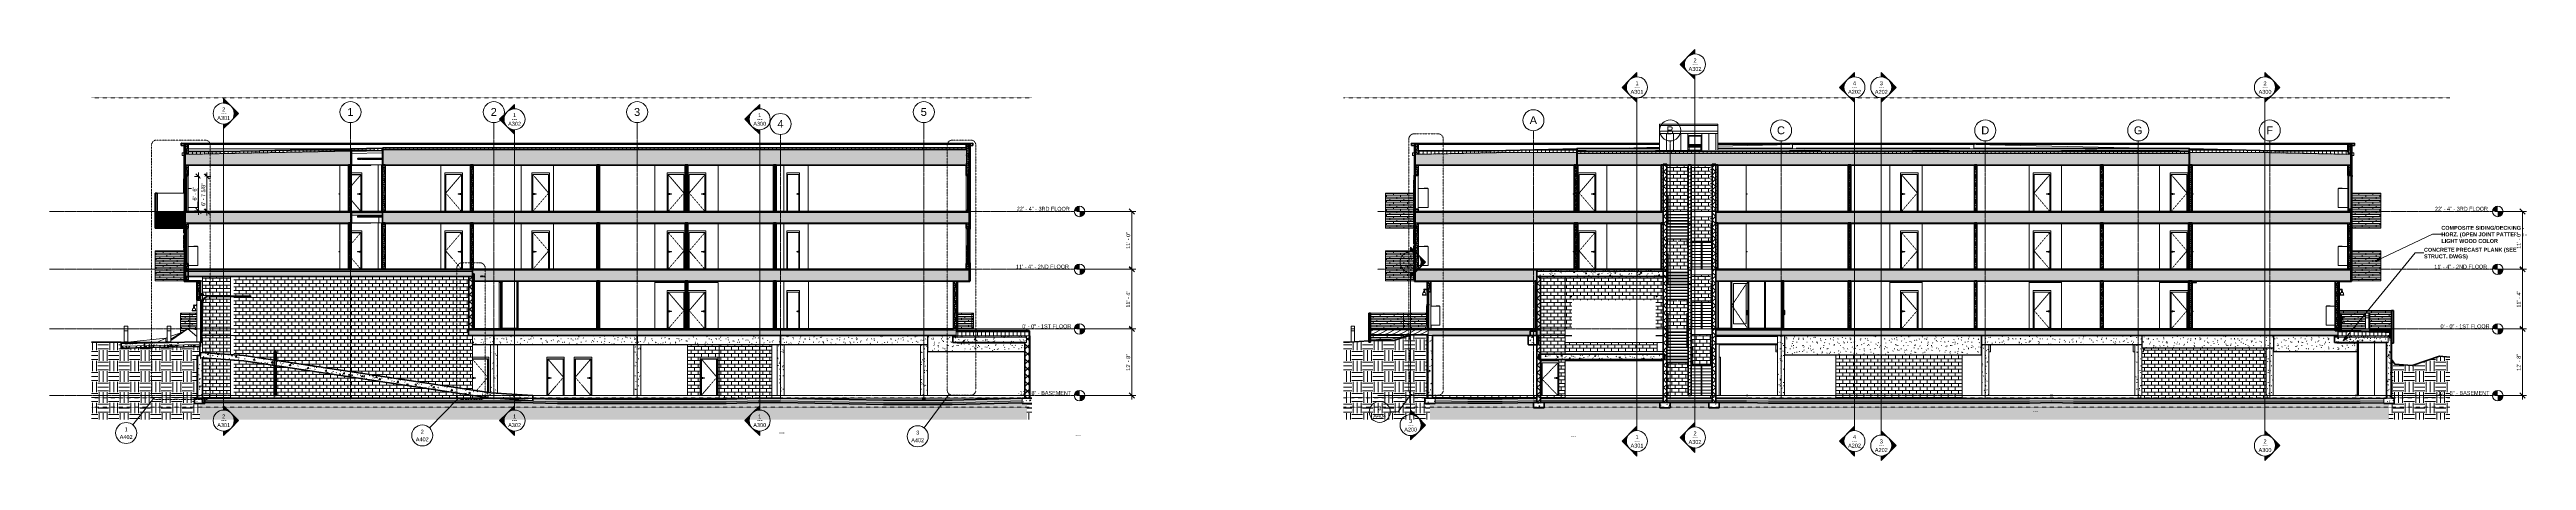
# Model space of a CAD drawing. Header units: inches. Extents: x -4168 to 1483, y -300 to 637.
import ezdxf

# ---------------------------------------------------------------- set-up
doc = ezdxf.new("R2010")
doc.units = ezdxf.units.IN
doc.header["$MEASUREMENT"] = 0
for name, pattern in [('Aligning Line 1_8_', [0.25, 0.125, -0.125]), ('Dash 1_16_', [0.125, 0.0625, -0.0625]), ('Dash Dot 3_16_', [0.3125, 0.1875, -0.0625, 0, -0.0625]), ('Grid Line 1_2_', [0.875, 0.5, -0.125, 0.125, -0.125])]:
    doc.linetypes.add(name, pattern=pattern)
for name, color, linetype, lineweight in [('0-1', 7, 'Continuous', 5), ('0-2', 55, 'Continuous', 9), ('0-3', 10, 'Continuous', 13), ('0-4', 135, 'Continuous', 13), ('0-5', 170, 'Continuous', 5), ('A-ANNO-DIMS', 211, 'Continuous', 9), ('A-ANNO-DIMS-96', 211, 'Continuous', 9), ('A-ANNO-SYMB', 150, 'Continuous', 9), ('A-ANNO-SYMB-1', 150, 'Dash Dot 3_16_', 9), ('A-AREA-1', 130, 'Continuous', 70), ('A-CLNG', 13, 'Continuous', 13), ('A-CLNG-1', 135, 'Continuous', 13), ('A-CLNG-2', 254, 'Continuous', 13), ('A-CLNG-3', 13, 'Continuous', 50), ('A-CLNG-PATT-1', 13, 'Continuous', 9), ('A-DOOR-1', 7, 'Dash 1_16_', 9), ('A-DOOR-2', 7, 'Continuous', 9), ('A-DOOR-3', 135, 'Continuous', 13), ('A-DOOR-4', 10, 'Continuous', 13), ('A-DOOR-5', 31, 'Continuous', 50), ('A-DOOR-6', 55, 'Continuous', 9), ('A-DOOR-7', 250, 'Continuous', 50), ('A-DOOR-8', 254, 'Continuous', 13), ('A-DOOR-FRAM-1', 7, 'Continuous', 9), ('A-DOOR-FRAM-2', 55, 'Continuous', 9), ('A-DOOR-FRAM-3', 170, 'Continuous', 20), ('A-FLOR', 192, 'Continuous', 13), ('A-FLOR-1', 250, 'Continuous', 50), ('A-FLOR-2', 8, 'Continuous', 5), ('A-FLOR-3', 251, 'Continuous', 5), ('A-FLOR-4', 254, 'Continuous', 13), ('A-FLOR-5', 31, 'Continuous', 5), ('A-FLOR-6', 21, 'Continuous', 13), ('A-FLOR-7', 192, 'Continuous', 50), ('A-FLOR-8', 135, 'Continuous', 13), ('A-FLOR-HRAL', 11, 'Continuous', 9), ('A-FLOR-HRAL-1', 71, 'Continuous', 9), ('A-FLOR-HRAL-2', 7, 'Continuous', 9), ('A-FLOR-LEVL', 51, 'Continuous', 9), ('A-FLOR-LEVL-1', 51, 'Grid Line 1_2_', 9), ('A-FLOR-MCUT', 51, 'Continuous', 13), ('A-FLOR-PATT-1', 55, 'Continuous', 9), ('A-FLOR-PATT-2', 8, 'Continuous', 9), ('A-GENM-1', 55, 'Continuous', 9), ('A-GENM-2', 250, 'Continuous', 50), ('A-GLAZ-1', 135, 'Continuous', 13), ('A-GLAZ-2', 254, 'Continuous', 13), ('A-GLAZ-3', 10, 'Continuous', 13), ('A-GLAZ-4', 151, 'Continuous', 50), ('A-GLAZ-5', 50, 'Continuous', 50), ('A-GLAZ-6', 9, 'Continuous', 50), ('A-GLAZ-7', 215, 'Continuous', 50), ('A-GLAZ-CURT-1', 90, 'Continuous', 9), ('A-GLAZ-CURT-2', 250, 'Continuous', 50), ('A-GLAZ-CURT-3', 55, 'Continuous', 9), ('A-GLAZ-CWMG', 51, 'Continuous', 9), ('A-GLAZ-CWMG-1', 27, 'Continuous', 9), ('A-GLAZ-CWMG-2', 250, 'Continuous', 50), ('A-GLAZ-CWMG-3', 55, 'Continuous', 9), ('A-GLAZ-CWMG-4', 7, 'Continuous', 9), ('A-GLAZ-CWMG-5', 51, 'Continuous', 50), ('A-ROOF', 132, 'Continuous', 13), ('A-ROOF-1', 252, 'Continuous', 13), ('A-ROOF-2', 135, 'Continuous', 13), ('A-ROOF-3', 132, 'Continuous', 50), ('A-ROOF-PATT-1', 132, 'Continuous', 9), ('A-WALL', 113, 'Continuous', 13), ('A-WALL-1', 252, 'Continuous', 13), ('A-WALL-10', 253, 'Continuous', 9), ('A-WALL-2', 10, 'Continuous', 13), ('A-WALL-3', 135, 'Continuous', 13), ('A-WALL-4', 250, 'Continuous', 50), ('A-WALL-5', 251, 'Continuous', 5), ('A-WALL-6', 8, 'Continuous', 5), ('A-WALL-7', 254, 'Continuous', 13), ('A-WALL-8', 31, 'Continuous', 5), ('A-WALL-9', 113, 'Continuous', 50), ('A-WALL-PATT-1', 7, 'Continuous', 9), ('A-WALL-PATT-2', 253, 'Continuous', 9), ('A-WALL-PATT-3', 55, 'Continuous', 9), ('A-WALL-PATT-4', 45, 'Continuous', 9), ('A-WALL-PATT-5', 111, 'Continuous', 9), ('C-TOPO', 7, 'Continuous', 9), ('C-TOPO-1', 55, 'Continuous', 9), ('C-TOPO-2', 7, 'Continuous', 50), ('E-LITE-EQPM-1', 55, 'Continuous', 9), ('G-ANNO-SYMB', 111, 'Aligning Line 1_8_', 9), ('G-ANNO-SYMB-1', 111, 'Continuous', 9), ('G-ANNO-TEXT', 231, 'Continuous', 9), ('I-WALL-1', 250, 'Continuous', 50), ('I-WALL-2', 135, 'Continuous', 13), ('P-PIPE-1', 55, 'Continuous', 9), ('P-PIPE-2', 8, 'Continuous', 5), ('P-PIPE-3', 94, 'Continuous', 9), ('P-SANR-FIXT-1', 55, 'Continuous', 9), ('Q-SPCQ-1', 55, 'Continuous', 9), ('S-BEAM', 12, 'Continuous', 9), ('S-BEAM-1', 55, 'Continuous', 9), ('S-BEAM-2', 12, 'Continuous', 50), ('S-COLS-1', 55, 'Continuous', 9), ('S-FNDN-1', 135, 'Continuous', 13), ('S-FNDN-2', 32, 'Continuous', 50), ('S-FNDN-3', 32, 'Continuous', 9), ('S-FNDN-4', 252, 'Continuous', 13), ('S-FNDN-5', 250, 'Continuous', 50), ('S-FNDN-6', 8, 'Continuous', 5), ('S-GRID-1', 1, 'Grid Line 1_2_', 9), ('S-GRID-IDEN', 1, 'Continuous', 9), ('S-STRS-1', 31, 'Continuous', 5), ('S-STRS-2', 41, 'Continuous', 9), ('S-STRS-3', 7, 'Continuous', 9)]:
    doc.layers.add(name, color=color, linetype=linetype, lineweight=lineweight)
doc.styles.add('Arial', font='arial.ttf', dxfattribs={"height": 9})
doc.styles.add('Arial_1', font='arial.ttf', dxfattribs={"height": 18})
doc.styles.add('Century Gothic', font='ufonts.com_century-gothic.ttf', dxfattribs={"height": 9})
doc.styles.add('Century Gothic_B', font='GOTHICB.TTF', dxfattribs={"height": 9})
doc.dimstyles.new('OD__1_8__Tol__', dxfattribs={"dimscale": 12, "dimtxt": 9.397514, "dimasz": 1, "dimexe": 0.75, "dimexo": 0.5, "dimgap": 0.125, "dimtad": 1, "dimdec": 3, "dimrnd": 0.125, "dimzin": 3, "dimdsep": 46, "dimlunit": 4, "dimtxsty": 'Century Gothic', "dimblk1": 'OBLIQUE', "dimblk2": 'OBLIQUE', "dimsah": 1, "dimcen": 0.09, "dimdle": 0.75, "dimazin": 0, "dimtfac": 1, "dimtdec": 4, "dimtix": 1, "dimtmove": 0, "dimatfit": 3, "dimfxl": 1, "dimtvp": 1, "dimtfill": 1, "dimfrac": 2, "dimtolj": 1, "dimtzin": 0, "dimarcsym": 2})
pattern_1 = [(0, (-3769.654, 146.633), (24, 24), [24, -24]), (0, (-3769.654, 155.633), (24, 24), [24, -24]), (0, (-3769.654, 164.633), (24, 24), [24, -24]), (90, (-3766.654, 167.633), (-24, 24), [24, -24]), (90, (-3757.654, 167.633), (-24, 24), [24, -24]), (90, (-3748.654, 167.633), (-24, 24), [24, -24])]
pattern_2 = [(0, (-3769.654, 146.633), (30.72, 7.68), [1.267, -21.773, 1.267, -21.773, -122.88]), (0, (-3769.654, 146.633), (30.72, 7.68), [-46.08, 1.267, -44.813, 1.267, -21.773, -53.76]), (0, (-3769.654, 146.633), (30.72, 7.68), [-115.2, 1.267, -14.093, 1.267, -37.133]), (120, (-3758.134, 150.473), (-22.011075, 22.7643), [1.267, -21.773, 1.267, -21.773, -122.88]), (120, (-3758.134, 150.473), (-22.011075, 22.7643), [-46.08, 1.267, -44.813, 1.267, -21.773, -53.76]), (120, (-3758.134, 150.473), (-22.011075, 22.7643), [-115.2, 1.267, -14.093, 1.267, -37.133]), (240, (-3754.294, 165.833), (-8.708925, -30.4443), [1.267, -21.773, 1.267, -21.773, -122.88]), (240, (-3754.294, 165.833), (-8.708925, -30.4443), [-46.08, 1.267, -44.813, 1.267, -21.773, -53.76]), (240, (-3754.294, 165.833), (-8.708925, -30.4443), [-115.2, 1.267, -14.093, 1.267, -37.133])]
pattern_3 = [(161.57, (-3769.174, 147.113), (-3.8399538, -1.54e-05), [0, -27.322, 3.034, 0]), (18.43, (-3770.134, 147.113), (-3.8399538, 1.54e-05), [0, -27.322, 3.034, 0]), (108.43, (-3769.174, 147.113), (1.919622, -9.6005246), [9.106, -21.25]), (71.57, (-3770.134, 147.113), (1.919622, 9.6005246), [9.106, -21.25])]
pattern_4 = [(0, (-2524.324, -152), (0, 8), []), (90, (-2524.324, -152), (-8, 8), [8, -8])]
pattern_5 = [(45, (-3769.654, 146.633), (-8.48528, 8.48528), []), (135, (-3769.654, 146.633), (-8.48528, -8.48528), [])]
pattern_6 = [(50, (-3769.654, 146.633), (27.5427, -2.40992), [2.88, -31.68]), (355, (-3769.654, 146.633), (-5.32784, 28.88427), [2.304, -25.344]), (100.451, (-3767.36, 146.432), (22.2153, 26.47393), [2.448, -26.924]), (46.184, (-3769.654, 154.313), (40.9819, -6.3564), [4.32, -47.52]), (96.636, (-3766.24, 153.784), (35.89075, 37.4062), [3.671, -40.386]), (351.184, (-3769.654, 154.313), (35.891, 37.4062), [3.456, -38.016]), (21, (-3765.814, 152.393), (22.92104, -15.46073), [2.88, -31.68]), (326, (-3765.814, 152.393), (9.34353, 27.84574), [2.304, -25.344]), (71.451, (-3763.904, 151.105), (32.26477, 12.38442), [2.448, -26.924]), (37.5, (-3769.654, 146.633), (0.466855, 12.782707), [1.267, -23.77, 1.267, -24.461, -25.44]), (37.5, (-3769.654, 146.633), (0.466855, 12.782707), [-50.765, 1.267, -24.173]), (7.5, (-3769.654, 146.633), (10.10159, 15.14509), [1.267, -13.402, 1.267, -23.194, -9.696]), (7.5, (-3769.654, 146.633), (10.10159, 15.14509), [-39.13, 1.267, -8.429]), (327.5, (-3778.217, 146.633), (20.49916, -0.86578), [1.267, -8.333, 1.267, -28.685, -39.744]), (327.5, (-3778.217, 146.633), (20.49916, -0.86578), [-39.552, 1.267, -38.477]), (317.5, (-3782.057, 146.633), (22.39478, 3.84429), [1.267, -11.213, 1.267, -18.624, -28.224]), (317.5, (-3782.057, 146.633), (22.39478, 3.84429), [-32.371, 1.267, -26.957])]
pattern_7 = [(0, (-3769.654, 146.633), (15.36, 3.84), [1.267, -10.253, 1.267, -10.253, -61.44]), (0, (-3769.654, 146.633), (15.36, 3.84), [-23.04, 1.267, -21.773, 1.267, -10.253, -26.88]), (0, (-3769.654, 146.633), (15.36, 3.84), [-57.6, 1.267, -6.413, 1.267, -17.933]), (120, (-3763.894, 148.553), (-11.0055376, 11.38215), [1.267, -10.253, 1.267, -10.253, -61.44]), (120, (-3763.894, 148.553), (-11.0055376, 11.38215), [-23.04, 1.267, -21.773, 1.267, -10.253, -26.88]), (120, (-3763.894, 148.553), (-11.0055376, 11.38215), [-57.6, 1.267, -6.413, 1.267, -17.933]), (240, (-3761.974, 156.233), (-4.3544624, -15.22215), [1.267, -10.253, 1.267, -10.253, -61.44]), (240, (-3761.974, 156.233), (-4.3544624, -15.22215), [-23.04, 1.267, -21.773, 1.267, -10.253, -26.88]), (240, (-3761.974, 156.233), (-4.3544624, -15.22215), [-57.6, 1.267, -6.413, 1.267, -17.933])]
pattern_8 = [(0, (-3769.654, 146.633), (0, 4.798), []), (315, (-3769.654, 146.633), (4.7984266, 0), [6.786, -6.786]), (45, (-3769.654, 146.633), (4.7984266, 0), [6.786, -6.786])]
pattern_9 = [(0, (-3769.654, 146.633), (0, 9), []), (90, (-3769.654, 146.633), (-9, 6e-16), [])]
pattern_10 = [(0, (-3866.724, 0.8), (0, 4), []), (90, (-3866.724, 0.8), (-8, 8), [4, -28]), (90, (-3850.724, 4.8), (-8, 8), [4, -28])]
pattern_11 = [(212.005, (-3772.879, 154.695), (-161.240282, -107.491823), [5.07, -501.974]), (213.69, (-3769.654, 156.845), (-53.74635, -53.74678), [3.876, -189.91]), (198.435, (-3768.042, 157.382), (-107.49304, -53.74648), [1.7, -168.262]), (180, (-3765.89, 157.38), (-7e-15, -53.747), [2.15, -51.597]), (161.565, (-3764.28, 156.845), (-53.74607, 5e-05), [1.7, -168.262]), (333.435, (-3763.742, 195.543), (53.74613, 5e-05), [2.404, -117.777]), (296.565, (-3764.28, 196.617), (53.74653, -53.74707), [1.202, -118.979]), (270, (-3764.28, 199.305), (53.747, 3e-15), [2.687, -51.059]), (186.34, (-3763.742, 164.37), (-429.972726, -53.744812), [4.867, -481.829]), (296.565, (-3751.918, 197.692), (53.74653, -53.74707), [1.202, -118.979]), (303.69, (-3752.993, 199.305), (53.74678, -53.74635), [1.938, -191.848]), (229.399, (-3744.393, 175.656), (-268.731142, -322.481306), [4.955, -490.564]), (243.435, (-3742.78, 178.88), (5e-05, -53.74613), [3.605, -116.576]), (213.69, (-3723.97, 172.969), (-53.74635, -53.74678), [1.938, -191.848]), (33.69, (-3740.094, 157.92), (53.74635, 53.74678), [1.938, -191.848]), (0, (-3741.17, 157.92), (0, 53.747), [1.075, -52.672]), (333.435, (-3742.244, 158.457), (53.74613, 5e-05), [1.202, -118.979]), (284.036, (-3742.781, 160.607), (53.74545, -161.240095), [2.216, -219.387]), (270, (-3742.78, 161.68), (53.747, 3e-15), [1.075, -52.672]), (243.435, (-3742.78, 162.757), (5e-05, -53.74613), [1.202, -118.979]), (135, (-3742.78, 163.295), (-53.7472, 4e-15), [0.76, -75.249]), (90, (-3742.78, 162.757), (-53.747, 3e-15), [0.537, -53.209]), (18.435, (-3723.432, 187.481), (107.49304, 53.74648), [3.399, -166.562]), (6.34, (-3720.207, 188.556), (429.972726, 53.744812), [4.867, -481.829]), (180, (-3722.357, 175.656), (-7e-15, -53.747), [3.225, -50.522]), (197.354, (-3713.758, 178.344), (-161.2394906, -53.7461613), [9.01, -891.947]), (198.435, (-3712.145, 178.881), (-107.49304, -53.74648), [1.7, -168.262]), (213.69, (-3710.533, 179.956), (-53.74635, -53.74678), [1.938, -191.848]), (251.565, (-3709.996, 181.568), (-5e-05, -53.74607), [1.7, -168.262]), (243.435, (-3709.458, 182.643), (5e-05, -53.74613), [1.202, -118.979]), (270, (-3709.46, 183.72), (53.747, 3e-15), [1.075, -52.672]), (293.199, (-3711.071, 187.481), (53.74725, -107.493233), [4.093, -405.228]), (315, (-3712.683, 189.093), (53.7472, 0), [2.28, -73.729]), (0, (-3715.37, 189.093), (0, 53.747), [2.687, -51.059]), (341.565, (-3727.194, 176.194), (53.74607, -5e-05), [1.7, -168.262]), (303.69, (-3728.269, 177.806), (53.74678, -53.74635), [1.938, -191.848]), (279.462, (-3728.807, 181.031), (53.74512, -268.732805), [3.269, -323.658]), (270, (-3728.807, 184.256), (53.747, 3e-15), [3.225, -50.522]), (239.036, (-3727.194, 186.943), (-53.747427, -107.492684), [3.134, -310.26]), (188.13, (-3723.432, 187.481), (-322.479255, -53.746045), [3.8, -376.245]), (116.565, (-3763.205, 185.868), (-53.74653, 53.74707), [1.202, -118.979]), (135, (-3762.13, 184.793), (-53.7472, 4e-15), [1.52, -74.489]), (168.69, (-3759.442, 184.256), (-53.746804, -0.00033), [2.741, -271.314]), (191.31, (-3756.755, 184.793), (-214.98617, -53.747253), [2.741, -271.314]), (194.036, (-3754.605, 185.331), (-161.240095, -53.74545), [2.216, -219.387]), (236.31, (-3753.53, 186.943), (-53.74616, -107.49347), [1.938, -191.848]), (236.31, (-3752.455, 188.556), (-53.74616, -107.49347), [1.938, -191.848]), (270, (-3752.455, 190.17), (53.747, 3e-15), [1.612, -52.134]), (291.801, (-3753.53, 192.855), (53.745405, -107.493845), [2.894, -286.54]), (116.565, (-3752.993, 181.568), (-53.74653, 53.74707), [2.404, -117.777]), (168.69, (-3750.306, 181.031), (-53.746804, -0.00033), [2.741, -271.314]), (194.036, (-3748.156, 181.568), (-161.240095, -53.74545), [2.216, -219.387]), (225, (-3746.543, 183.18), (4e-15, -53.7472), [2.28, -73.729]), (251.565, (-3746.006, 184.793), (-5e-05, -53.74607), [1.7, -168.262]), (296.565, (-3747.08, 186.943), (53.74653, -53.74707), [2.404, -117.777]), (315, (-3748.156, 188.018), (53.7472, 0), [1.52, -74.489]), (326.31, (-3749.768, 189.093), (107.49347, -53.74616), [1.938, -191.848]), (0, (-3750.843, 189.093), (0, 53.747), [1.075, -52.672]), (33.69, (-3752.455, 188.018), (53.74635, 53.74678), [1.938, -191.848]), (71.565, (-3752.993, 186.406), (5e-05, 53.74607), [1.7, -168.262]), (63.435, (-3753.53, 185.33), (-5e-05, 53.74613), [1.202, -118.979]), (71.565, (-3754.068, 183.718), (5e-05, 53.74607), [1.7, -168.262]), (104.036, (-3754.068, 181.568), (-53.74545, 161.240095), [2.216, -219.387]), (45, (-3755.143, 180.494), (0, 53.7472), [1.52, -74.489]), (18.435, (-3756.755, 179.956), (107.49304, 53.74648), [1.7, -168.262]), (0, (-3759.44, 179.956), (0, 53.747), [2.687, -51.059]), (14.036, (-3761.592, 179.419), (161.240095, 53.74545), [2.216, -219.387]), (341.565, (-3763.205, 179.956), (53.74607, -5e-05), [1.7, -168.262]), (270, (-3763.205, 181.57), (53.747, 3e-15), [1.612, -52.134]), (225, (-3761.592, 183.18), (4e-15, -53.7472), [2.28, -73.729]), (198.435, (-3758.368, 184.256), (-107.49304, -53.74648), [3.399, -166.562]), (180, (-3755.68, 184.256), (-7e-15, -53.747), [2.687, -51.059]), (153.435, (-3754.605, 183.718), (-53.74613, -5e-05), [1.202, -118.979]), (206.565, (-3734.182, 175.12), (-53.74707, -53.74653), [1.202, -118.979]), (146.31, (-3732.569, 174.044), (-107.49347, 53.74616), [1.938, -191.848]), (119.745, (-3730.419, 170.282), (-161.240006, 268.73295), [4.333, -428.985]), (95.711, (-3729.882, 164.907), (-53.74997, 483.718242), [5.401, -534.745]), (90, (-3729.88, 164.37), (-53.747, 3e-15), [0.537, -53.209]), (63.435, (-3730.42, 163.295), (-5e-05, 53.74613), [1.202, -118.979]), (26.565, (-3731.494, 162.757), (53.74707, 53.74653), [1.202, -118.979]), (0, (-3733.107, 162.757), (0, 53.747), [1.612, -52.134]), (0, (-3733.644, 162.757), (0, 53.747), [0.537, -53.209]), (0, (-3734.72, 162.757), (0, 53.747), [1.075, -52.672]), (326.31, (-3736.331, 163.832), (107.49347, -53.74616), [1.938, -191.848]), (333.435, (-3737.406, 164.37), (53.74613, 5e-05), [1.202, -118.979]), (284.036, (-3737.944, 166.519), (53.74545, -161.240095), [2.216, -219.387]), (270, (-3737.944, 167.594), (53.747, 3e-15), [1.075, -52.672]), (270, (-3737.944, 169.207), (53.747, 3e-15), [1.612, -52.134]), (258.69, (-3737.406, 171.894), (0.00033, -53.746804), [2.741, -271.314]), (231.34, (-3735.256, 174.581), (-161.240446, -214.986075), [3.441, -340.704]), (270, (-3723.97, 173.506), (53.747, 3e-15), [0.537, -53.209]), (270, (-3723.97, 174.044), (53.747, 3e-15), [0.537, -53.209]), (326.31, (-3725.582, 175.119), (107.49347, -53.74616), [1.938, -191.848]), (333.435, (-3728.807, 176.73), (53.74613, 5e-05), [3.605, -116.576]), (0, (-3731.494, 176.73), (0, 53.747), [2.687, -51.059]), (63.435, (-3732.032, 175.656), (-5e-05, 53.74613), [1.202, -118.979]), (90, (-3732.03, 173.506), (-53.747, 3e-15), [2.15, -51.597]), (135, (-3730.42, 171.894), (-53.7472, 4e-15), [2.28, -73.729]), (161.565, (-3728.807, 171.357), (-53.74607, 5e-05), [1.7, -168.262]), (180, (-3727.194, 171.357), (-7e-15, -53.747), [1.612, -52.134]), (198.435, (-3725.582, 171.894), (-107.49304, -53.74648), [1.7, -168.262]), (351.87, (-3746.543, 200.917), (53.746196, 0.000237), [7.601, -372.445]), (14.036, (-3748.693, 200.38), (161.240095, 53.74545), [2.216, -219.387]), (53.13, (-3750.306, 198.23), (107.49389, 161.23961), [2.687, -266.045]), (95.194, (-3749.768, 192.318), (-53.742522, 537.465678), [5.937, -587.714]), (101.31, (-3749.231, 189.63), (-53.74725, 214.98617), [2.741, -271.314]), (143.13, (-3747.081, 188.018), (-161.23961, 107.49389), [2.687, -266.045]), (161.565, (-3745.468, 187.481), (-53.74607, 5e-05), [1.7, -168.262]), (198.435, (-3743.856, 188.018), (-107.49304, -53.74648), [1.7, -168.262]), (225, (-3741.17, 190.705), (4e-15, -53.7472), [3.8, -72.209]), (228.814, (-3737.406, 195.005), (-322.479887, -376.225462), [5.713, -565.62]), (251.565, (-3736.869, 196.617), (-5e-05, -53.74607), [1.7, -168.262]), (270, (-3736.87, 197.155), (53.747, 3e-15), [0.537, -53.209]), (288.435, (-3737.406, 198.767), (53.74648, -107.49304), [1.7, -168.262]), (326.31, (-3739.019, 199.842), (107.49347, -53.74616), [1.938, -191.848]), (90, (-3763.74, 186.943), (-53.747, 3e-15), [3.762, -49.984]), (338.199, (-3756.218, 193.93), (161.239646, -53.745764), [2.894, -286.54]), (0, (-3759.44, 193.93), (0, 53.747), [3.225, -50.522]), (30.964, (-3762.13, 192.318), (161.23977, 107.493597), [3.134, -310.26]), (45, (-3763.742, 190.705), (0, 53.7472), [2.28, -73.729]), (90, (-3772.34, 169.744), (-53.747, 3e-15), [3.762, -49.984]), (116.565, (-3770.73, 166.52), (-53.74653, 53.74707), [3.605, -116.576]), (153.435, (-3767.504, 164.907), (-53.74613, -5e-05), [3.605, -116.576]), (180, (-3764.817, 164.907), (-7e-15, -53.747), [2.687, -51.059]), (218.66, (-3762.13, 167.057), (-53.746083, -53.746755), [3.441, -340.704]), (231.34, (-3759.98, 169.744), (-161.240446, -214.986075), [3.441, -340.704]), (213.69, (-3756.755, 171.894), (-53.74635, -53.74678), [3.876, -189.91]), (239.036, (-3755.143, 174.581), (-53.747427, -107.492684), [3.134, -310.26]), (270, (-3755.143, 175.656), (53.747, 3e-15), [1.075, -52.672]), (270, (-3755.143, 177.27), (53.747, 3e-15), [1.612, -52.134]), (315, (-3756.755, 178.88), (53.7472, 0), [2.28, -73.729]), (350.538, (-3759.98, 179.419), (53.746303, 0.000467), [3.269, -323.658]), (14.036, (-3764.28, 178.344), (161.240095, 53.74545), [4.432, -217.171]), (18.435, (-3769.117, 176.731), (107.49304, 53.74648), [5.099, -164.863]), (45, (-3770.73, 175.12), (0, 53.7472), [2.28, -73.729]), (45, (-3772.342, 173.506), (0, 53.7472), [2.28, -73.729]), (108.435, (-3760.517, 161.682), (-53.74648, 107.49304), [3.399, -166.562]), (126.87, (-3758.905, 159.532), (-53.746296, 53.746504), [2.687, -266.045]), (146.31, (-3757.293, 158.457), (-107.49347, 53.74616), [1.938, -191.848]), (161.565, (-3755.68, 157.92), (-53.74607, 5e-05), [1.7, -168.262]), (135, (-3754.068, 156.308), (-53.7472, 4e-15), [2.28, -73.729]), (161.565, (-3752.455, 155.77), (-53.74607, 5e-05), [1.7, -168.262]), (180, (-3750.843, 155.77), (-7e-15, -53.747), [1.612, -52.134]), (206.565, (-3749.768, 156.308), (-53.74707, -53.74653), [1.202, -118.979]), (206.565, (-3747.618, 157.382), (-53.74707, -53.74653), [2.404, -117.777]), (189.462, (-3744.393, 157.92), (-268.732805, -53.74512), [3.269, -323.658]), (243.435, (-3743.318, 160.07), (5e-05, -53.74613), [2.404, -117.777]), (270, (-3743.32, 160.607), (53.747, 3e-15), [0.537, -53.209]), (270, (-3743.32, 161.68), (53.747, 3e-15), [1.075, -52.672]), (326.31, (-3744.931, 164.907), (107.49347, -53.74616), [1.938, -191.848]), (327.995, (-3749.231, 167.594), (268.733967, -161.238084), [5.07, -501.974]), (329.036, (-3751.918, 169.207), (107.492684, -53.747427), [3.134, -310.26]), (341.565, (-3755.143, 170.282), (53.74607, -5e-05), [3.399, -166.562]), (0, (-3757.293, 170.28), (0, 53.747), [2.15, -51.597]), (33.69, (-3758.905, 169.207), (53.74635, 53.74678), [1.938, -191.848]), (53.13, (-3760.517, 167.057), (107.49389, 161.23961), [2.687, -266.045]), (63.435, (-3761.592, 164.907), (-5e-05, 53.74613), [2.404, -117.777]), (225, (-3736.87, 160.607), (4e-15, -53.7472), [2.28, -73.729]), (236.31, (-3735.794, 162.22), (-53.74616, -107.49347), [1.938, -191.848]), (270, (-3735.794, 162.757), (53.747, 3e-15), [0.537, -53.209]), (315, (-3736.87, 163.832), (53.7472, 0), [1.52, -74.489]), (333.435, (-3739.02, 164.907), (53.74613, 5e-05), [2.404, -117.777]), (18.435, (-3742.244, 163.832), (107.49304, 53.74648), [3.399, -166.562]), (75.964, (-3742.781, 161.682), (0.00026, 53.74662), [2.216, -219.387]), (71.565, (-3766.967, 151.47), (5e-05, 53.74607), [1.7, -168.262]), (135, (-3765.892, 150.395), (-53.7472, 4e-15), [1.52, -74.489]), (146.31, (-3764.28, 149.321), (-107.49347, 53.74616), [1.938, -191.848]), (153.435, (-3762.13, 148.246), (-53.74613, -5e-05), [2.404, -117.777]), (180, (-3761.59, 148.246), (-7e-15, -53.747), [0.537, -53.209]), (161.565, (-3759.98, 147.708), (-53.74607, 5e-05), [1.7, -168.262]), (180, (-3757.83, 147.71), (-7e-15, -53.747), [2.15, -51.597]), (198.435, (-3756.218, 148.246), (-107.49304, -53.74648), [1.7, -168.262]), (210.964, (-3753.53, 149.858), (-161.23977, -107.493597), [3.134, -310.26]), (206.565, (-3752.455, 150.395), (-53.74707, -53.74653), [1.202, -118.979]), (251.565, (-3751.918, 152.008), (-5e-05, -53.74607), [1.7, -168.262]), (303.69, (-3752.993, 153.62), (53.74678, -53.74635), [1.938, -191.848]), (306.87, (-3754.605, 155.77), (53.746296, -53.746504), [2.687, -266.045]), (323.13, (-3756.755, 157.382), (161.23961, -107.49389), [2.687, -266.045]), (345.964, (-3758.905, 157.92), (53.74662, -0.00026), [2.216, -219.387]), (18.435, (-3760.517, 157.382), (107.49304, 53.74648), [1.7, -168.262]), (30.964, (-3763.205, 155.77), (161.23977, 107.493597), [3.134, -310.26]), (39.806, (-3766.429, 153.083), (53.745895, 53.74734), [4.198, -415.576]), (135, (-3750.306, 148.246), (-53.7472, 4e-15), [0.76, -75.249]), (153.435, (-3749.23, 147.708), (-53.74613, -5e-05), [1.202, -118.979]), (191.31, (-3746.543, 148.246), (-214.98617, -53.74725), [2.741, -271.314]), (165.964, (-3744.393, 147.708), (-53.74662, 0.00026), [2.216, -219.387]), (175.236, (-3737.944, 147.171), (-53.746619, 0.000751), [6.472, -640.722]), (206.565, (-3736.87, 147.708), (-53.74707, -53.74653), [1.202, -118.979]), (225, (-3735.794, 148.783), (4e-15, -53.7472), [1.52, -74.489]), (270, (-3735.794, 151.47), (53.747, 3e-15), [2.687, -51.059]), (270, (-3735.794, 153.083), (53.747, 3e-15), [1.612, -52.134]), (308.66, (-3737.944, 155.77), (53.746755, -53.746083), [3.441, -340.704]), (338.199, (-3740.631, 156.845), (161.239646, -53.745764), [2.894, -286.54]), (348.69, (-3743.318, 157.382), (53.746804, 0.00033), [2.741, -271.314]), (18.435, (-3748.156, 155.77), (107.49304, 53.74648), [5.099, -164.863]), (36.87, (-3750.306, 154.158), (53.746504, 53.746296), [2.687, -266.045]), (68.199, (-3751.38, 151.47), (53.745764, 161.239646), [2.894, -286.54]), (101.31, (-3750.843, 148.783), (-53.74725, 214.98617), [2.741, -271.314]), (348.69, (-3755.68, 199.842), (53.746804, 0.00033), [2.741, -271.314]), (354.806, (-3761.592, 200.38), (53.746727, 0.000402), [5.937, -587.714]), (0, (-3763.205, 200.38), (0, 53.747), [1.612, -52.134]), (45, (-3764.28, 199.305), (0, 53.7472), [1.52, -74.489]), (180, (-3759.98, 194.47), (-7e-15, -53.747), [1.612, -52.134]), (188.13, (-3756.218, 195.005), (-322.479255, -53.746045), [3.8, -376.245]), (172.875, (-3751.918, 194.468), (-53.74698, 0.00048), [4.333, -428.985]), (225, (-3751.38, 195.005), (4e-15, -53.7472), [0.76, -75.249]), (270, (-3751.38, 196.617), (53.747, 3e-15), [1.612, -52.134]), (161.565, (-3734.182, 198.23), (-53.74607, 5e-05), [1.7, -168.262]), (180, (-3732.03, 198.23), (-7e-15, -53.747), [2.15, -51.597]), (198.435, (-3730.419, 198.767), (-107.49304, -53.74648), [1.7, -168.262]), (170.538, (-3727.194, 198.23), (-53.746303, -0.000467), [3.269, -323.658]), (213.69, (-3725.582, 199.305), (-53.74635, -53.74678), [1.938, -191.848]), (270, (-3725.58, 199.84), (53.747, 3e-15), [0.537, -53.209]), (296.565, (-3726.12, 200.917), (53.74653, -53.74707), [1.202, -118.979]), (341.565, (-3729.344, 201.992), (53.74607, -5e-05), [3.399, -166.562]), (341.565, (-3732.569, 203.067), (53.74607, -5e-05), [3.399, -166.562]), (14.036, (-3734.719, 202.53), (161.240095, 53.74545), [2.216, -219.387]), (45, (-3736.33, 200.917), (0, 53.7472), [2.28, -73.729]), (104.036, (-3735.794, 198.767), (-53.74545, 161.240095), [2.216, -219.387]), (0, (-3777.716, 152.01), (0, 53.747), [0.537, -53.209]), (315, (-3778.79, 153.083), (53.7472, 0), [1.52, -74.489]), (274.764, (-3779.329, 159.532), (53.749818, -591.21148), [6.472, -640.722]), (255.964, (-3778.791, 161.682), (-0.00026, -53.74662), [2.216, -219.387]), (225, (-3777.716, 162.757), (4e-15, -53.7472), [1.52, -74.489]), (198.435, (-3772.879, 164.37), (-107.49304, -53.74648), [5.099, -164.863]), (180, (-3772.34, 164.37), (-7e-15, -53.747), [0.537, -53.209]), (171.87, (-3768.579, 163.832), (-53.746196, -0.000237), [3.8, -376.245]), (146.31, (-3762.13, 163.295), (-107.49347, 53.74616), [1.938, -191.848]), (108.435, (-3761.055, 160.07), (-53.74648, 107.49304), [3.399, -166.562]), (90, (-3761.055, 159.53), (-53.747, 3e-15), [0.537, -53.209]), (71.565, (-3761.592, 157.92), (5e-05, 53.74607), [1.7, -168.262]), (26.565, (-3762.667, 157.382), (53.74707, 53.74653), [1.202, -118.979]), (18.435, (-3764.28, 156.845), (107.49304, 53.74648), [1.7, -168.262]), (126.87, (-3735.256, 153.083), (-53.746296, 53.746504), [2.687, -266.045]), (123.69, (-3734.182, 151.47), (-53.74678, 53.74635), [1.938, -191.848]), (149.036, (-3731.494, 149.858), (-107.492684, 53.747427), [3.134, -310.26]), (168.69, (-3728.807, 149.321), (-53.746804, -0.00033), [2.741, -271.314]), (213.69, (-3727.194, 150.395), (-53.74635, -53.74678), [1.938, -191.848]), (251.565, (-3726.657, 152.008), (-5e-05, -53.74607), [1.7, -168.262]), (270, (-3726.657, 152.545), (53.747, 3e-15), [0.537, -53.209]), (279.462, (-3727.194, 155.77), (53.74512, -268.732805), [3.269, -323.658]), (243.435, (-3726.657, 156.845), (5e-05, -53.74613), [1.202, -118.979]), (270, (-3726.657, 157.38), (53.747, 3e-15), [0.537, -53.209]), (296.565, (-3728.27, 160.607), (53.74653, -53.74707), [3.605, -116.576]), (329.036, (-3730.957, 162.22), (107.492684, -53.747427), [3.134, -310.26]), (8.13, (-3734.719, 161.682), (322.479255, 53.746045), [3.8, -376.245]), (45, (-3736.87, 159.532), (0, 53.7472), [3.04, -72.969]), (45, (-3737.944, 158.457), (0, 53.7472), [1.52, -74.489]), (90, (-3737.944, 156.845), (-53.747, 3e-15), [1.612, -52.134]), (123.69, (-3736.869, 155.233), (-53.74678, 53.74635), [1.938, -191.848]), (101.31, (-3728.807, 164.907), (-53.74725, 214.98617), [2.741, -271.314]), (108.435, (-3728.269, 163.295), (-53.74648, 107.49304), [1.7, -168.262]), (135, (-3727.732, 162.757), (-53.7472, 4e-15), [0.76, -75.249]), (180, (-3726.12, 162.757), (-7e-15, -53.747), [1.612, -52.134]), (213.69, (-3724.507, 163.832), (-53.74635, -53.74678), [1.938, -191.848]), (187.125, (-3720.207, 164.37), (-376.225893, -53.746004), [4.333, -428.985]), (236.31, (-3719.133, 165.982), (-53.74616, -107.49347), [1.938, -191.848]), (270, (-3719.133, 166.52), (53.747, 3e-15), [0.537, -53.209]), (288.435, (-3719.67, 168.132), (53.74648, -107.49304), [1.7, -168.262]), (285.945, (-3720.745, 171.894), (53.74574, -161.239833), [3.913, -387.368]), (315, (-3721.82, 172.97), (53.7472, 0), [1.52, -74.489]), (18.435, (-3723.432, 172.432), (107.49304, 53.74648), [1.7, -168.262]), (29.745, (-3727.194, 170.282), (268.73295, 161.240006), [4.333, -428.985]), (18.435, (-3728.807, 169.744), (107.49304, 53.74648), [1.7, -168.262]), (75.964, (-3729.344, 167.594), (0.00026, 53.74662), [2.216, -219.387]), (180, (-3744.93, 181.57), (-7e-15, -53.747), [1.612, -52.134]), (180, (-3743.856, 181.57), (-7e-15, -53.747), [1.075, -52.672]), (135, (-3742.78, 180.494), (-53.7472, 4e-15), [1.52, -74.489]), (90, (-3742.78, 178.88), (-53.747, 3e-15), [1.612, -52.134]), (26.565, (-3750.843, 170.282), (53.74707, 53.74653), [3.605, -116.576]), (341.565, (-3752.455, 170.819), (53.74607, -5e-05), [1.7, -168.262]), (300.964, (-3754.068, 173.506), (107.493597, -161.23977), [3.134, -310.26]), (71.565, (-3743.856, 175.119), (5e-05, 53.74607), [1.7, -168.262]), (90, (-3743.856, 172.43), (-53.747, 3e-15), [2.687, -51.059]), (123.69, (-3742.781, 170.819), (-53.74678, 53.74635), [1.938, -191.848]), (153.435, (-3740.63, 169.744), (-53.74613, -5e-05), [2.404, -117.777]), (198.435, (-3739.019, 170.282), (-107.49304, -53.74648), [1.7, -168.262]), (243.435, (-3738.48, 171.357), (5e-05, -53.74613), [1.202, -118.979]), (255.964, (-3737.944, 173.506), (-0.00026, -53.74662), [2.216, -219.387]), (251.565, (-3737.406, 175.119), (-5e-05, -53.74607), [1.7, -168.262]), (291.801, (-3738.481, 177.806), (53.745405, -107.493845), [2.894, -286.54]), (323.13, (-3740.631, 179.419), (161.23961, -107.49389), [2.687, -266.045]), (18.435, (-3742.244, 178.881), (107.49304, 53.74648), [1.7, -168.262]), (63.435, (-3743.318, 176.73), (-5e-05, 53.74613), [2.404, -117.777]), (135, (-3747.618, 167.057), (-53.7472, 4e-15), [2.28, -73.729]), (149.036, (-3744.931, 165.444), (-107.492684, 53.747427), [3.134, -310.26]), (146.31, (-3743.318, 164.37), (-107.49347, 53.74616), [1.938, -191.848]), (180, (-3742.244, 164.37), (-7e-15, -53.747), [1.075, -52.672]), (210.964, (-3739.556, 165.982), (-161.23977, -107.493597), [3.134, -310.26]), (243.435, (-3739.02, 167.057), (5e-05, -53.74613), [1.202, -118.979]), (303.69, (-3740.094, 168.669), (53.74678, -53.74635), [1.938, -191.848]), (321.34, (-3742.781, 170.819), (214.986075, -161.240446), [3.441, -340.704]), (345.964, (-3744.931, 171.357), (53.74662, -0.00026), [2.216, -219.387]), (11.31, (-3747.618, 170.819), (214.98617, 53.74725), [2.741, -271.314]), (26.565, (-3748.693, 170.282), (53.74707, 53.74653), [1.202, -118.979]), (71.565, (-3749.231, 168.669), (5e-05, 53.74607), [1.7, -168.262]), (15.945, (-3750.306, 180.494), (161.239833, 53.74574), [3.913, -387.368]), (29.745, (-3754.068, 178.344), (268.73295, 161.240006), [4.333, -428.985]), (63.435, (-3754.605, 177.27), (-5e-05, 53.74613), [1.202, -118.979]), (90, (-3754.605, 175.656), (-53.747, 3e-15), [1.612, -52.134]), (104.036, (-3754.068, 173.506), (-53.74545, 161.240095), [2.216, -219.387]), (120.964, (-3752.455, 170.819), (-107.493597, 161.23977), [3.134, -310.26]), (153.435, (-3722.357, 199.305), (-53.74613, -5e-05), [1.202, -118.979]), (180, (-3721.28, 199.305), (-7e-15, -53.747), [1.075, -52.672]), (209.745, (-3717.52, 201.455), (-268.73295, -161.240006), [4.333, -428.985]), (225, (-3715.37, 203.605), (4e-15, -53.7472), [3.04, -72.969]), (239.036, (-3713.758, 206.292), (-53.747427, -107.492684), [3.134, -310.26]), (239.036, (-3712.145, 208.979), (-53.747427, -107.492684), [3.134, -310.26]), (270, (-3712.145, 209.517), (53.747, 3e-15), [0.537, -53.209]), (333.435, (-3713.22, 210.054), (53.74613, 5e-05), [1.202, -118.979]), (0, (-3714.833, 210.054), (0, 53.747), [1.612, -52.134]), (45, (-3716.445, 208.442), (0, 53.7472), [2.28, -73.729]), (26.565, (-3722.895, 205.217), (53.74707, 53.74653), [7.211, -112.97]), (30.964, (-3725.582, 203.605), (161.23977, 107.493597), [3.134, -310.26]), (90, (-3725.58, 202.53), (-53.747, 3e-15), [1.075, -52.672]), (128.66, (-3723.432, 199.842), (-53.746755, 53.746083), [3.441, -340.704]), (255.964, (-3729.344, 182.106), (-0.00026, -53.74662), [2.216, -219.387]), (281.31, (-3729.882, 184.793), (53.74725, -214.98617), [2.741, -271.314]), (309.806, (-3732.569, 188.018), (53.74734, -53.745895), [4.198, -415.576]), (329.036, (-3735.256, 189.63), (107.492684, -53.747427), [3.134, -310.26]), (345.964, (-3737.406, 190.168), (53.74662, -0.00026), [2.216, -219.387]), (0, (-3739.556, 190.17), (0, 53.747), [2.15, -51.597]), (26.565, (-3741.706, 189.093), (53.74707, 53.74653), [2.404, -117.777]), (45, (-3743.318, 187.48), (0, 53.7472), [2.28, -73.729]), (53.13, (-3744.931, 185.331), (107.49389, 161.23961), [2.687, -266.045]), (90, (-3744.93, 183.72), (-53.747, 3e-15), [1.612, -52.134]), (135, (-3743.318, 182.106), (-53.7472, 4e-15), [2.28, -73.729]), (144.462, (-3739.556, 179.419), (-161.23894, 107.49382), [4.623, -457.722]), (135, (-3736.87, 176.73), (-53.7472, 4e-15), [3.8, -72.209]), (153.435, (-3734.72, 175.656), (-53.74613, -5e-05), [2.404, -117.777]), (206.565, (-3732.57, 176.73), (-53.74707, -53.74653), [2.404, -117.777]), (230.194, (-3729.882, 179.956), (-214.98784, -268.731413), [4.198, -415.576]), (66.801, (-3736.869, 192.855), (107.495275, 268.731896), [4.093, -405.228]), (90, (-3736.87, 191.243), (-53.747, 3e-15), [1.612, -52.134]), (153.435, (-3735.794, 190.705), (-53.74613, -5e-05), [1.202, -118.979]), (153.435, (-3733.644, 189.63), (-53.74613, -5e-05), [2.404, -117.777]), (149.036, (-3730.957, 188.018), (-107.492684, 53.747427), [3.134, -310.26]), (180, (-3728.27, 188.02), (-7e-15, -53.747), [2.687, -51.059]), (180, (-3725.045, 188.02), (-7e-15, -53.747), [3.225, -50.522]), (213.69, (-3723.432, 189.093), (-53.74635, -53.74678), [1.938, -191.848]), (243.435, (-3722.357, 191.243), (5e-05, -53.74613), [2.404, -117.777]), (277.125, (-3722.895, 195.543), (53.746004, -376.225893), [4.333, -428.985]), (315, (-3723.97, 196.617), (53.7472, 0), [1.52, -74.489]), (341.565, (-3725.582, 197.155), (53.74607, -5e-05), [1.7, -168.262]), (352.875, (-3729.882, 197.692), (53.74698, -0.00048), [4.333, -428.985]), (0, (-3732.57, 197.69), (0, 53.747), [2.687, -51.059]), (21.801, (-3735.256, 196.617), (107.493845, 53.745405), [2.894, -286.54]), (90, (-3711.07, 193.93), (-53.747, 3e-15), [2.15, -51.597]), (90, (-3711.07, 191.78), (-53.747, 3e-15), [2.15, -51.597]), (56.31, (-3712.145, 190.168), (53.74616, 107.49347), [1.938, -191.848]), (18.435, (-3713.758, 189.63), (107.49304, 53.74648), [1.7, -168.262]), (0, (-3719.133, 189.63), (0, 53.747), [5.375, -48.372]), (341.565, (-3720.745, 190.168), (53.74607, -5e-05), [1.7, -168.262]), (296.565, (-3721.282, 191.243), (53.74653, -53.74707), [1.202, -118.979]), (278.13, (-3721.82, 195.005), (53.746045, -322.479255), [3.8, -376.245]), (270, (-3721.82, 195.543), (53.747, 3e-15), [0.537, -53.209]), (251.565, (-3721.282, 197.155), (-5e-05, -53.74607), [1.7, -168.262]), (225, (-3719.67, 198.767), (4e-15, -53.7472), [2.28, -73.729]), (218.66, (-3716.983, 200.917), (-53.746083, -53.746755), [3.441, -340.704]), (225, (-3715.37, 202.53), (4e-15, -53.7472), [2.28, -73.729]), (206.565, (-3714.295, 203.067), (-53.74707, -53.74653), [1.202, -118.979]), (180, (-3713.22, 203.067), (-7e-15, -53.747), [1.075, -52.672]), (123.69, (-3712.145, 201.455), (-53.74678, 53.74635), [1.938, -191.848]), (108.435, (-3711.608, 199.842), (-53.74648, 107.49304), [1.7, -168.262]), (98.13, (-3711.071, 196.08), (-53.746045, 322.479255), [3.8, -376.245])]
pattern_12 = [(0, (-3769.654, 167.81), (30.72, 5.431), [1.267, -21.773, 1.267, -21.773, -122.88]), (0, (-3769.654, 167.81), (30.72, 5.431), [-46.08, 1.267, -44.813, 1.267, -21.773, -53.76]), (0, (-3769.654, 167.81), (30.72, 5.431), [-115.2, 1.267, -14.093, 1.267, -37.133]), (129.232, (-3758.134, 170.526), (-22.01134, 16.097085), [1.002, -17.213, 1.002, -114.358]), (129.232, (-3758.134, 170.526), (-22.01134, 16.097085), [-19.217, -17.213, 1.002, -35.428, -60.716]), (129.232, (-3758.134, 170.526), (-22.01134, 16.097085), [-72.859, 1.002, -17.213, 1.002, -41.499]), (129.232, (-3758.134, 170.526), (-22.01134, 16.097085), [-92.075, -11.141, 1.002, -29.356]), (230.768, (-3754.294, 181.387), (-8.709237, -21.527142), [1.002, -17.213, 1.002, -114.358]), (230.768, (-3754.294, 181.387), (-8.709237, -21.527142), [-19.217, -17.213, 1.002, -35.428, -60.716]), (230.768, (-3754.294, 181.387), (-8.709237, -21.527142), [-72.859, 1.002, -17.213, 1.002, -41.499]), (230.768, (-3754.294, 181.387), (-8.709237, -21.527142), [-92.075, -11.141, 1.002, -29.356])]
pattern_13 = [(0, (-10964.796, 146.633), (24, 24), [24, -24]), (0, (-10964.796, 155.633), (24, 24), [24, -24]), (0, (-10964.796, 164.633), (24, 24), [24, -24]), (90, (-10961.796, 167.633), (-24, 24), [24, -24]), (90, (-10952.796, 167.633), (-24, 24), [24, -24]), (90, (-10943.796, 167.633), (-24, 24), [24, -24])]
pattern_14 = [(0, (-10964.796, 146.633), (30.72, 7.68), [1.267, -21.773, 1.267, -21.773, -122.88]), (0, (-10964.796, 146.633), (30.72, 7.68), [-46.08, 1.267, -44.813, 1.267, -21.773, -53.76]), (0, (-10964.796, 146.633), (30.72, 7.68), [-115.2, 1.267, -14.093, 1.267, -37.133]), (120, (-10953.276, 150.473), (-22.011075, 22.7643), [1.267, -21.773, 1.267, -21.773, -122.88]), (120, (-10953.276, 150.473), (-22.011075, 22.7643), [-46.08, 1.267, -44.813, 1.267, -21.773, -53.76]), (120, (-10953.276, 150.473), (-22.011075, 22.7643), [-115.2, 1.267, -14.093, 1.267, -37.133]), (240, (-10949.436, 165.833), (-8.708925, -30.4443), [1.267, -21.773, 1.267, -21.773, -122.88]), (240, (-10949.436, 165.833), (-8.708925, -30.4443), [-46.08, 1.267, -44.813, 1.267, -21.773, -53.76]), (240, (-10949.436, 165.833), (-8.708925, -30.4443), [-115.2, 1.267, -14.093, 1.267, -37.133])]
pattern_15 = [(161.57, (-10964.316, 147.113), (-3.8399538, -1.54e-05), [0, -27.322, 3.034, 0]), (18.43, (-10965.276, 147.113), (-3.8399538, 1.54e-05), [0, -27.322, 3.034, 0]), (108.43, (-10964.316, 147.113), (1.919622, -9.6005246), [9.106, -21.25]), (71.57, (-10965.276, 147.113), (1.919622, 9.6005246), [9.106, -21.25])]
pattern_16 = [(216.87, (-10958.398, 162.627), (47.980943, 31.987086), [7.997, -71.971]), (206.565, (-10948.802, 157.829), (-15.993714, -15.994133), [17.881, -17.881]), (198.435, (-10948.802, 149.832), (-31.98674, -15.99388), [10.115, -40.461])]
pattern_17 = [(45, (-10964.796, 146.633), (-8.48528, 8.48528), []), (135, (-10964.796, 146.633), (-8.48528, -8.48528), [])]
pattern_18 = [(50, (-10964.796, 146.633), (27.5427, -2.4099), [2.88, -31.68]), (355, (-10964.796, 146.633), (-5.32784, 28.8843), [2.304, -25.344]), (100.451, (-10962.5, 146.432), (22.2153, 26.4739), [2.448, -26.924]), (46.184, (-10964.796, 154.313), (40.9819, -6.3564), [4.32, -47.52]), (96.636, (-10961.38, 153.784), (35.8907, 37.4062), [3.671, -40.386]), (351.184, (-10964.796, 154.313), (35.891, 37.4062), [3.456, -38.016]), (21, (-10960.956, 152.393), (22.92104, -15.46073), [2.88, -31.68]), (326, (-10960.956, 152.393), (9.3435, 27.8457), [2.304, -25.344]), (71.451, (-10959.045, 151.105), (32.2648, 12.3844), [2.448, -26.924]), (37.5, (-10964.796, 146.633), (0.46686, 12.78271), [1.267, -23.77, 1.267, -24.461, -25.44]), (37.5, (-10964.796, 146.633), (0.46686, 12.78271), [-50.765, 1.267, -24.173]), (7.5, (-10964.796, 146.633), (10.10159, 15.1451), [1.267, -13.402, 1.267, -23.194, -9.696]), (7.5, (-10964.796, 146.633), (10.10159, 15.1451), [-39.13, 1.267, -8.429]), (327.5, (-10973.359, 146.633), (20.49916, -0.86578), [1.267, -8.333, 1.267, -28.685, -39.744]), (327.5, (-10973.359, 146.633), (20.49916, -0.86578), [-39.552, 1.267, -38.477]), (317.5, (-10977.199, 146.633), (22.39478, 3.8443), [1.267, -11.213, 1.267, -18.624, -28.224]), (317.5, (-10977.199, 146.633), (22.39478, 3.8443), [-32.371, 1.267, -26.957])]
pattern_19 = [(45, (-10964.796, 146.633), (-9.5035, 9.5035), []), (45, (-10964.796, 161.033), (-9.5035, 9.5035), [])]
pattern_20 = [(0, (99.771, 146.633), (30.72, 7.68), [1.267, -21.773, 1.267, -21.773, -122.88]), (0, (99.771, 146.633), (30.72, 7.68), [-46.08, 1.267, -44.813, 1.267, -21.773, -53.76]), (0, (99.771, 146.633), (30.72, 7.68), [-115.2, 1.267, -14.093, 1.267, -37.133]), (120, (111.291, 150.473), (-22.011075, 22.7643), [1.267, -21.773, 1.267, -21.773, -122.88]), (120, (111.291, 150.473), (-22.011075, 22.7643), [-46.08, 1.267, -44.813, 1.267, -21.773, -53.76]), (120, (111.291, 150.473), (-22.011075, 22.7643), [-115.2, 1.267, -14.093, 1.267, -37.133]), (240, (115.131, 165.833), (-8.708925, -30.4443), [1.267, -21.773, 1.267, -21.773, -122.88]), (240, (115.131, 165.833), (-8.708925, -30.4443), [-46.08, 1.267, -44.813, 1.267, -21.773, -53.76]), (240, (115.131, 165.833), (-8.708925, -30.4443), [-115.2, 1.267, -14.093, 1.267, -37.133])]
pattern_21 = [(0, (99.771, 146.633), (15.36, 3.84), [1.267, -10.253, 1.267, -10.253, -61.44]), (0, (99.771, 146.633), (15.36, 3.84), [-23.04, 1.267, -21.773, 1.267, -10.253, -26.88]), (0, (99.771, 146.633), (15.36, 3.84), [-57.6, 1.267, -6.413, 1.267, -17.933]), (120, (105.531, 148.553), (-11.005538, 11.38215), [1.267, -10.253, 1.267, -10.253, -61.44]), (120, (105.531, 148.553), (-11.005538, 11.38215), [-23.04, 1.267, -21.773, 1.267, -10.253, -26.88]), (120, (105.531, 148.553), (-11.005538, 11.38215), [-57.6, 1.267, -6.413, 1.267, -17.933]), (240, (107.451, 156.233), (-4.354462, -15.22215), [1.267, -10.253, 1.267, -10.253, -61.44]), (240, (107.451, 156.233), (-4.354462, -15.22215), [-23.04, 1.267, -21.773, 1.267, -10.253, -26.88]), (240, (107.451, 156.233), (-4.354462, -15.22215), [-57.6, 1.267, -6.413, 1.267, -17.933])]
pattern_22 = [(0, (99.771, 146.633), (0, 4.798), []), (315, (99.7708, 146.633), (4.798427, 0), [6.786, -6.786]), (45, (99.7708, 146.633), (4.798427, 0), [6.786, -6.786])]
pattern_23 = [(161.57, (100.2508, 147.113), (-3.8399538, -1.54e-05), [0, -27.322, 3.034, 0]), (18.43, (99.2908, 147.113), (-3.8399538, 1.54e-05), [0, -27.322, 3.034, 0]), (108.43, (100.2508, 147.113), (1.919622, -9.6005246), [9.106, -21.25]), (71.57, (99.2908, 147.113), (1.919622, 9.6005246), [9.106, -21.25])]
pattern_24 = [(216.87, (-10955.196, 170.633), (71.999914, 48.000129), [12, -108]), (206.565, (-10940.796, 163.433), (-23.99974, -23.9997), [26.833, -26.833]), (198.435, (-10940.796, 151.433), (-47.999875, -23.999517), [15.179, -60.716])]
pattern_25 = [(0, (99.771, 146.633), (0, 9), []), (90, (99.771, 146.633), (-9, 6e-16), [])]
pattern_26 = [(216.87, (106.1688, 162.627), (47.980943, 31.987086), [7.997, -71.971]), (206.565, (115.765, 157.829), (-15.993714, -15.994133), [17.881, -17.881]), (198.435, (115.765, 149.832), (-31.98674, -15.99388), [10.115, -40.461])]
pattern_27 = [(50, (99.77, 146.633), (27.5427, -2.4099), [2.88, -31.68]), (355, (99.77, 146.633), (-5.32784, 28.88427), [2.304, -25.344]), (100.451, (102.067, 146.432), (22.2153, 26.4739), [2.448, -26.924]), (46.184, (99.77, 154.313), (40.9819, -6.3564), [4.32, -47.52]), (96.636, (103.187, 153.784), (35.8907, 37.4062), [3.671, -40.386]), (351.184, (99.77, 154.313), (35.891, 37.4062), [3.456, -38.016]), (21, (103.61, 152.393), (22.92104, -15.46073), [2.88, -31.68]), (326, (103.61, 152.393), (9.3435, 27.84574), [2.304, -25.344]), (71.451, (105.522, 151.105), (32.26477, 12.3844), [2.448, -26.924]), (37.5, (99.771, 146.633), (0.466855, 12.78271), [1.267, -23.77, 1.267, -24.461, -25.44]), (37.5, (99.771, 146.633), (0.466855, 12.78271), [-50.765, 1.267, -24.173]), (7.5, (99.771, 146.633), (10.10159, 15.14509), [1.267, -13.402, 1.267, -23.194, -9.696]), (7.5, (99.771, 146.633), (10.10159, 15.14509), [-39.13, 1.267, -8.429]), (327.5, (91.208, 146.633), (20.49916, -0.86578), [1.267, -8.333, 1.267, -28.685, -39.744]), (327.5, (91.208, 146.633), (20.49916, -0.86578), [-39.552, 1.267, -38.477]), (317.5, (87.368, 146.633), (22.39478, 3.8443), [1.267, -11.213, 1.267, -18.624, -28.224]), (317.5, (87.368, 146.633), (22.39478, 3.8443), [-32.371, 1.267, -26.957])]
pattern_28 = [(90, (-366.172, 398), (-16.082, 1e-15), [])]

# ---------------------------------------------------------------- blocks, each defined once
blk = doc.blocks.new('Parking_Stall_Multiple - BIKE PARKING-1367944-BUILDING SECTION - NORTH_SOUTH THRU PARKING RAMP - LOOKING WEST')
at = {"layer": 'A-GENM-1'}
for p, q in [((-3980.6, -29.8), (-3908.6, -29.8)), ((-3980.6, -30), (-3980.6, -29.8)), ((-3908.6, -30), (-3908.6, -29.8))]:
    blk.add_line(p, q, dxfattribs=at)
blk = doc.blocks.new('CTR  - Topography_rvt-1-BUILDING SECTION - NORTH_SOUTH THRU PARKING RAMP - LOOKING WEST')
at = {"layer": 'C-TOPO'}
h = blk.add_hatch(dxfattribs=at)
h.set_pattern_fill('FP_6', color=256, style=0, pattern_type=2)
h.set_pattern_definition(pattern_1)
h.paths.add_polyline_path([(-4072.1, -206.5), (-4004.2, -206.5), (-4004.2, -30), (-4072.1, -30), (-4072.1, -114.8)], flags=0)
h = blk.add_hatch(dxfattribs=at)
h.set_pattern_fill('FP_6', color=256, style=0, pattern_type=2)
h.set_pattern_definition(pattern_1)
h.paths.add_polyline_path([(-4004.2, -206.5), (-3825.3, -206.5), (-3825.3, -170), (-3837.3, -170), (-3837.3, -158), (-3831.3, -158), (-3831.3, -60.8), (-3825.3, -60.8), (-3825.3, -39.8), (-4004.2, -43.5), (-4004.2, -114.8)], flags=0)
h = blk.add_hatch(dxfattribs=at)
h.set_pattern_fill('FP_6', color=256, style=0, pattern_type=2)
h.set_pattern_definition(pattern_1)
h.paths.add_polyline_path([(-3628.1, -206.5), (-1938.3, -206.5), (-1938.3, -170), (-1949.1, -170), (-1949.1, -168.2), (-2109, -172.3), (-2265.6, -172.3), (-2500.3, -168), (-2551.5, -168), (-2626.4, -170.3), (-3008.8, -170.3), (-3092.2, -168), (-3813.3, -168), (-3813.3, -170), (-3825.3, -170), (-3825.3, -206.5), (-3653.3, -206.5)], flags=0)
h = blk.add_hatch(dxfattribs=at)
h.set_pattern_fill('FP_6', color=256, style=0, pattern_type=2)
h.set_pattern_definition(pattern_1)
h.paths.add_polyline_path([(-1926.9, -206.5), (-1926.9, -170), (-1938.3, -170), (-1938.3, -206.5)], flags=0)
at = {"layer": 'C-TOPO-1'}
for p, q in [((-4064.2, -30), (-4072.1, -30)), ((-4064.2, -30), (-4016.4, -30)), ((-4004.2, -30), (-4016.4, -30)), ((-4004.2, -30), (-3996.3, -29.8)), ((-3908.4, -30), (-4004.2, -30)), ((-4004.2, -30), (-4004.2, -32.2)), ((-4004.2, -33.5), (-4004.2, -30)), ((-4004.2, -30), (-3908.4, -30)), ((-3908.4, -30), (-4004.2, -30)), ((-4004.2, -32.2), (-4004.2, -33.5)), ((-3996.4, -29.8), (-3996.3, -29.8)), ((-3994.3, -30), (-3996.3, -29.8)), ((-3994.3, -30), (-3996.3, -29.8)), ((-3902.7, -20.6), (-3990.3, -30)), ((-3902.7, -20.6), (-3921.6, -29.8)), ((-3921.6, -29.8), (-3902.7, -20.6)), ((-3908.4, -30), (-3902.4, -30)), ((-3908.4, -30), (-3902.4, -30)), ((-3902.4, -30), (-3908.4, -30)), ((-3902.7, -20.6), (-3899.3, -19.4)), ((-3902.7, -20.6), (-3902.7, -30)), ((-3902.7, -30), (-3902.7, -20.6)), ((-3899.3, -28), (-3902.7, -30)), ((-3896.6, -30), (-3902.4, -30)), ((-3902.4, -30), (-3896.6, -30)), ((-3896.6, -30), (-3902.4, -30)), ((-3896.6, -30), (-3896.2, -29.7)), ((-3896.6, -30), (-3896.5, -29.9)), ((-3875.8, -30), (-3896.6, -30)), ((-3896.6, -30), (-3875.8, -30)), ((-3875.8, -30), (-3896.6, -30)), ((-3891.3, -26.4), (-3852.6, 0)), ((-3852.6, 0), (-3891.3, -23.2)), ((-3891.3, -16.7), (-3868.8, -9)), ((-3849.5, -30), (-3875.8, -30)), ((-3875.8, -30), (-3849.5, -30)), ((-3849.5, -30), (-3875.8, -30)), ((-3842.7, 0), (-3852.6, 0)), ((-3831.8, -17.1), (-3852.6, 0)), ((-3849.5, -30), (-3841.3, -30)), ((-3849.5, -30), (-3841.3, -30)), ((-3841.3, -30), (-3849.5, -30)), ((-3831.8, -1.9), (-3842.7, 0)), ((-3842.7, 0), (-3842.7, 0)), ((-3842.7, 0), (-3842.7, 0)), ((-3841.3, -30), (-3839.2, -30)), ((-3841.3, -30), (-3839.2, -30)), ((-3839.2, -30), (-3841.3, -30)), ((-3837.3, -30), (-3839.2, -30)), ((-3839.2, -30), (-3837.3, -30)), ((-3837.3, -30), (-3839.2, -30)), ((-3825.3, -39.8), (-3825.3, -60.8)), ((-3825.3, -39.8), (-3825.3, -56.9)), ((-2053, 0), (-2096.8, 0)), ((-2096.8, 0), (-2053, 0)), ((-2053, 0), (-2096.8, 0)), ((-2053.7, -0.2), (-2053, 0)), ((-2053, 0), (-2053.2, 0)), ((-2053, 0), (-2013.9, 0)), ((-2053, 0), (-2013.9, 0)), ((-2013.9, 0), (-2053, 0)), ((-1977.8, 0), (-2013.9, 0)), ((-2013.9, 0), (-1977.8, 0)), ((-1977.8, 0), (-2013.9, 0)), ((-1977.8, 0), (-1940.9, 0)), ((-1977.8, 0), (-1940.9, 0)), ((-1940.9, 0), (-1977.8, 0)), ((-1938.3, 0), (-1940.9, 0)), ((-1940.9, 0), (-1938.3, 0)), ((-1938.3, 0), (-1940.9, 0)), ((-1938.3, 0), (-1926.9, 0)), ((-1938.3, -3.3), (-1938.3, 0)), ((-1938.3, -3.3), (-1938.3, 0)), ((-1926.9, 0), (-1938.3, 0)), ((-1938.3, -3.3), (-1938.3, 0)), ((-1926.9, 0), (-1938.3, 0)), ((-1938.3, -3.3), (-1938.3, 0)), ((-3825.3, -56.9), (-3825.3, -60.8))]:
    blk.add_line(p, q, dxfattribs=at)
at = {"layer": 'C-TOPO-2'}
for p, q in [((-4072.1, -30), (-4064.2, -30)), ((-4064.2, -30), (-4016.4, -30)), ((-4016.4, -30), (-4004.2, -30)), ((-4004.2, -33.5), (-4004.2, -30)), ((-3825.3, -60.8), (-3825.3, -39.8))]:
    blk.add_line(p, q, dxfattribs=at)
at = {"layer": 'C-TOPO-2', "flags": 128}
for points in [[(-4004.2, -33.5), (-4004.2, -32.2), (-4004.2, -30)], [(-3825.3, -60.8), (-3825.3, -56.9), (-3825.3, -39.8)]]:
    blk.add_lwpolyline(points, dxfattribs=at)
at = {"layer": '0-2'}
blk.add_blockref('Parking_Stall_Multiple - BIKE PARKING-1367944-BUILDING SECTION - NORTH_SOUTH THRU PARKING RAMP - LOOKING WEST', (0, 0), dxfattribs=at)
blk = doc.blocks.new('Parking_Stall_Multiple - ADA-1919661-BUILDING SECTION - NORTH_SOUTH THRU PARKING RAMP - LOOKING WEST')
at = {"layer": 'A-GENM-1'}
for p, q in [((-2290.8, -151.8), (-2287.8, -151.8)), ((-2290.8, -151.8), (-2290.8, -152)), ((-2287.8, -152), (-2290.8, -152)), ((-2287.8, -151.8), (-2182.8, -151.8)), ((-2287.8, -152), (-2287.8, -151.8)), ((-2182.8, -152), (-2287.8, -152)), ((-2182.8, -151.8), (-2181.3, -151.8)), ((-2182.8, -152), (-2182.8, -151.8)), ((-2181.3, -152), (-2182.8, -152))]:
    blk.add_line(p, q, dxfattribs=at)
blk = doc.blocks.new('Parking_Stall_Multiple - ADA-VAN-2088509-BUILDING SECTION - NORTH_SOUTH THRU PARKING RAMP - LOOKING WEST')
at = {"layer": 'A-GENM-1'}
for p, q in [((-2492.3, -151.8), (-2490.8, -151.8)), ((-2490.8, -152), (-2492.3, -152)), ((-2490.8, -151.8), (-2385.8, -151.8)), ((-2490.8, -152), (-2490.8, -151.8)), ((-2385.8, -152), (-2490.8, -152)), ((-2385.8, -151.8), (-2382.8, -151.8)), ((-2385.8, -152), (-2385.8, -151.8)), ((-2382.8, -152), (-2385.8, -152)), ((-2382.8, -152), (-2382.8, -151.8))]:
    blk.add_line(p, q, dxfattribs=at)
blk = doc.blocks.new('HOLLOW METAL - UNIT DOOR-2125831-BUILDING SECTION - NORTH_SOUTH THRU PARKING RAMP - LOOKING WEST')
at = {"layer": 'A-DOOR-1'}
for p, q in [((-2932.7, -68), (-2968.7, -110)), ((-2968.7, -110), (-2932.7, -152))]:
    blk.add_line(p, q, dxfattribs=at)
at = {"layer": 'A-DOOR-2'}
for p, q in [((-2936.3, -111.6), (-2940.4, -111.6)), ((-2940.4, -112), (-2940.4, -111.6)), ((-2940.4, -112.4), (-2940.4, -112)), ((-2940.4, -112.4), (-2936.3, -112.4)), ((-2968.1, -152), (-2933.3, -152))]:
    blk.add_line(p, q, dxfattribs=at)
at = {"layer": 'A-DOOR-2', "flags": 128}
for points in [[(-2935.7, -111.6), (-2935.7, -111.6), (-2935.7, -111.6), (-2935.7, -111.6), (-2935.7, -111.6), (-2935.7, -111.6), (-2935.7, -111.6), (-2935.7, -111.6), (-2935.7, -111.6), (-2935.7, -111.6), (-2935.7, -111.6), (-2935.7, -111.6), (-2935.7, -111.6), (-2935.8, -111.6), (-2935.8, -111.6), (-2935.8, -111.6), (-2935.8, -111.6), (-2935.8, -111.6), (-2935.8, -111.6), (-2935.8, -111.6), (-2935.9, -111.6), (-2935.9, -111.6), (-2935.9, -111.6), (-2935.9, -111.6), (-2935.9, -111.6), (-2935.9, -111.6), (-2936, -111.6), (-2936, -111.6), (-2936, -111.6), (-2936, -111.6), (-2936.1, -111.6), (-2936.1, -111.6), (-2936.1, -111.6), (-2936.1, -111.6), (-2936.1, -111.6), (-2936.2, -111.6), (-2936.2, -111.6), (-2936.2, -111.6), (-2936.2, -111.6), (-2936.3, -111.6), (-2936.3, -111.6)], [(-2936.3, -112.4), (-2936.2, -112.4), (-2936.2, -112.4), (-2936.2, -112.4), (-2936.2, -112.4), (-2936.2, -112.4), (-2936.1, -112.4), (-2936.1, -112.4), (-2936.1, -112.4), (-2936.1, -112.4), (-2936, -112.4), (-2936, -112.4), (-2936, -112.4), (-2936, -112.4), (-2936, -112.4), (-2935.9, -112.4), (-2935.9, -112.4), (-2935.9, -112.4), (-2935.9, -112.4), (-2935.9, -112.4), (-2935.8, -112.4), (-2935.8, -112.4), (-2935.8, -112.4), (-2935.8, -112.4), (-2935.8, -112.4), (-2935.8, -112.4), (-2935.8, -112.4), (-2935.7, -112.4), (-2935.7, -112.4), (-2935.7, -112.4), (-2935.7, -112.4), (-2935.7, -112.4), (-2935.7, -112.4), (-2935.7, -112.4), (-2935.7, -112.4), (-2935.7, -112.4), (-2935.7, -112.4), (-2935.7, -112.4), (-2935.7, -112.4), (-2935.7, -112.4)]]:
    blk.add_lwpolyline(points, dxfattribs=at)
at = {"layer": 'A-DOOR-2'}
for centre, radius, start, end in [((-2935.6, -112), 1.18, 0, 160.3657), ((-2935.6, -112), 1.18, 199.5633, 0), ((-2935.7, -112), 0.394, 75, 90), ((-2935.7, -112), 0.394, 270, 285), ((-2935.7, -112), 0.394, 0, 30), ((-2935.7, -112), 0.394, 330, 0)]:
    blk.add_arc(centre, radius, start, end, dxfattribs=at)
at = {"layer": 'A-DOOR-FRAM-1'}
for p, q in [((-2970.7, -152), (-2970.7, -64)), ((-2930.7, -64), (-2970.7, -64)), ((-2968.7, -152), (-2968.7, -68)), ((-2968.7, -68), (-2932.7, -68)), ((-2968.1, -152), (-2968.1, -68.6)), ((-2968.1, -68.6), (-2933.3, -68.6)), ((-2933.3, -68.6), (-2933.3, -152)), ((-2932.7, -68), (-2932.7, -152)), ((-2930.7, -152), (-2930.7, -64)), ((-2968.7, -152), (-2970.7, -152)), ((-2968.1, -152), (-2968.7, -152)), ((-2933.3, -152), (-2932.7, -152)), ((-2932.7, -152), (-2930.7, -152))]:
    blk.add_line(p, q, dxfattribs=at)
blk = doc.blocks.new('HOLLOW METAL - UNIT DOOR-2125825-BUILDING SECTION - NORTH_SOUTH THRU PARKING RAMP - LOOKING WEST')
at = {"layer": 'A-DOOR-1'}
for p, q in [((-2672.7, 352), (-2708.7, 310)), ((-2708.7, 310), (-2672.7, 268))]:
    blk.add_line(p, q, dxfattribs=at)
at = {"layer": 'A-DOOR-2'}
for p, q in [((-2672.7, 352), (-2708.7, 352)), ((-2708.7, 352), (-2708.7, 268)), ((-2672.7, 268), (-2672.7, 352)), ((-2676.3, 308.4), (-2680.4, 308.4)), ((-2680.4, 308), (-2680.4, 308.4)), ((-2680.4, 307.6), (-2680.4, 308)), ((-2680.4, 307.6), (-2676.3, 307.6))]:
    blk.add_line(p, q, dxfattribs=at)
at = {"layer": 'A-DOOR-2', "flags": 128}
for points in [[(-2675.7, 308.4), (-2675.7, 308.4), (-2675.7, 308.4), (-2675.7, 308.4), (-2675.7, 308.4), (-2675.7, 308.4), (-2675.7, 308.4), (-2675.7, 308.4), (-2675.7, 308.4), (-2675.7, 308.4), (-2675.7, 308.4), (-2675.7, 308.4), (-2675.7, 308.4), (-2675.8, 308.4), (-2675.8, 308.4), (-2675.8, 308.4), (-2675.8, 308.4), (-2675.8, 308.4), (-2675.8, 308.4), (-2675.8, 308.4), (-2675.9, 308.4), (-2675.9, 308.4), (-2675.9, 308.4), (-2675.9, 308.4), (-2675.9, 308.4), (-2675.9, 308.4), (-2676, 308.4), (-2676, 308.4), (-2676, 308.4), (-2676, 308.4), (-2676.1, 308.4), (-2676.1, 308.4), (-2676.1, 308.4), (-2676.1, 308.4), (-2676.1, 308.4), (-2676.2, 308.4), (-2676.2, 308.4), (-2676.2, 308.4), (-2676.2, 308.4), (-2676.3, 308.4), (-2676.3, 308.4)], [(-2676.3, 307.6), (-2676.2, 307.6), (-2676.2, 307.6), (-2676.2, 307.6), (-2676.2, 307.6), (-2676.2, 307.6), (-2676.1, 307.6), (-2676.1, 307.6), (-2676.1, 307.6), (-2676.1, 307.6), (-2676, 307.6), (-2676, 307.6), (-2676, 307.6), (-2676, 307.6), (-2676, 307.6), (-2675.9, 307.6), (-2675.9, 307.6), (-2675.9, 307.6), (-2675.9, 307.6), (-2675.9, 307.6), (-2675.8, 307.6), (-2675.8, 307.6), (-2675.8, 307.6), (-2675.8, 307.6), (-2675.8, 307.6), (-2675.8, 307.6), (-2675.8, 307.6), (-2675.7, 307.6), (-2675.7, 307.6), (-2675.7, 307.6), (-2675.7, 307.6), (-2675.7, 307.6), (-2675.7, 307.6), (-2675.7, 307.6), (-2675.7, 307.6), (-2675.7, 307.6), (-2675.7, 307.6), (-2675.7, 307.6), (-2675.7, 307.6), (-2675.7, 307.6)]]:
    blk.add_lwpolyline(points, dxfattribs=at)
at = {"layer": 'A-DOOR-2'}
for centre, radius, start, end in [((-2675.6, 308), 1.18, 0, 160.3657), ((-2675.6, 308), 1.18, 199.5633, 0), ((-2675.7, 308), 0.394, 75, 90), ((-2675.7, 308), 0.394, 270, 285), ((-2675.7, 308), 0.394, 0, 30), ((-2675.7, 308), 0.394, 330, 0)]:
    blk.add_arc(centre, radius, start, end, dxfattribs=at)
at = {"layer": 'A-DOOR-FRAM-1'}
for p, q in [((-2710.7, 356), (-2710.7, 268)), ((-2670.7, 356), (-2710.7, 356)), ((-2708.7, 352), (-2708.7, 268)), ((-2708.7, 352), (-2672.7, 352)), ((-2672.7, 352), (-2672.7, 268)), ((-2670.7, 268), (-2670.7, 356))]:
    blk.add_line(p, q, dxfattribs=at)
blk = doc.blocks.new('HOLLOW METAL - UNIT DOOR-2125824-BUILDING SECTION - NORTH_SOUTH THRU PARKING RAMP - LOOKING WEST')
at = {"layer": 'A-DOOR-1'}
for p, q in [((-2756.7, 352), (-2720.7, 310)), ((-2720.7, 310), (-2756.7, 268))]:
    blk.add_line(p, q, dxfattribs=at)
at = {"layer": 'A-DOOR-2'}
for p, q in [((-2756.7, 352), (-2756.7, 268)), ((-2720.7, 352), (-2756.7, 352)), ((-2720.7, 268), (-2720.7, 352)), ((-2749, 308.4), (-2753.2, 308.4)), ((-2753.2, 307.6), (-2749, 307.6)), ((-2749, 308.4), (-2749, 308)), ((-2749, 308), (-2749, 307.6))]:
    blk.add_line(p, q, dxfattribs=at)
at = {"layer": 'A-DOOR-2', "flags": 128}
for points in [[(-2753.2, 308.4), (-2753.2, 308.4), (-2753.2, 308.4), (-2753.3, 308.4), (-2753.3, 308.4), (-2753.3, 308.4), (-2753.3, 308.4), (-2753.3, 308.4), (-2753.4, 308.4), (-2753.4, 308.4), (-2753.4, 308.4), (-2753.4, 308.4), (-2753.5, 308.4), (-2753.5, 308.4), (-2753.5, 308.4), (-2753.5, 308.4), (-2753.5, 308.4), (-2753.6, 308.4), (-2753.6, 308.4), (-2753.6, 308.4), (-2753.6, 308.4), (-2753.6, 308.4), (-2753.6, 308.4), (-2753.6, 308.4), (-2753.7, 308.4), (-2753.7, 308.4), (-2753.7, 308.4), (-2753.7, 308.4), (-2753.7, 308.4), (-2753.7, 308.4), (-2753.7, 308.4), (-2753.7, 308.4), (-2753.7, 308.4), (-2753.8, 308.4), (-2753.8, 308.4), (-2753.8, 308.4), (-2753.8, 308.4), (-2753.8, 308.4), (-2753.8, 308.4), (-2753.8, 308.4)], [(-2753.8, 307.6), (-2753.8, 307.6), (-2753.8, 307.6), (-2753.8, 307.6), (-2753.8, 307.6), (-2753.8, 307.6), (-2753.8, 307.6), (-2753.7, 307.6), (-2753.7, 307.6), (-2753.7, 307.6), (-2753.7, 307.6), (-2753.7, 307.6), (-2753.7, 307.6), (-2753.7, 307.6), (-2753.7, 307.6), (-2753.7, 307.6), (-2753.7, 307.6), (-2753.6, 307.6), (-2753.6, 307.6), (-2753.6, 307.6), (-2753.6, 307.6), (-2753.6, 307.6), (-2753.6, 307.6), (-2753.5, 307.6), (-2753.5, 307.6), (-2753.5, 307.6), (-2753.5, 307.6), (-2753.5, 307.6), (-2753.4, 307.6), (-2753.4, 307.6), (-2753.4, 307.6), (-2753.4, 307.6), (-2753.3, 307.6), (-2753.3, 307.6), (-2753.3, 307.6), (-2753.3, 307.6), (-2753.3, 307.6), (-2753.2, 307.6), (-2753.2, 307.6), (-2753.2, 307.6), (-2753.2, 307.6)]]:
    blk.add_lwpolyline(points, dxfattribs=at)
at = {"layer": 'A-DOOR-2'}
for centre, radius, start, end in [((-2753.9, 308), 1.18, 19.6343, 180), ((-2753.9, 308), 1.18, 180, 340.4367), ((-2753.8, 308), 0.394, 150, 180), ((-2753.8, 308), 0.394, 180, 210), ((-2753.8, 308), 0.394, 90, 105), ((-2753.8, 308), 0.394, 255, 270)]:
    blk.add_arc(centre, radius, start, end, dxfattribs=at)
at = {"layer": 'A-DOOR-FRAM-1'}
for p, q in [((-2758.7, 356), (-2758.7, 268)), ((-2718.7, 356), (-2758.7, 356)), ((-2756.7, 268), (-2756.7, 352)), ((-2756.7, 352), (-2720.7, 352)), ((-2720.7, 268), (-2720.7, 352)), ((-2718.7, 268), (-2718.7, 356))]:
    blk.add_line(p, q, dxfattribs=at)
blk = doc.blocks.new('HOLLOW METAL - UNIT DOOR-V3-BUILDING SECTION - NORTH_SOUTH THRU PARKING RAMP - LOOKING WEST')
at = {"layer": 'A-DOOR-1'}
for p, q in [((-3457.5, 352), (-3479.9, 325.9)), ((-3479.9, 294.1), (-3457.5, 268))]:
    blk.add_line(p, q, dxfattribs=at)
at = {"layer": 'A-DOOR-2'}
for p, q in [((-3461.1, 308.4), (-3465.2, 308.4)), ((-3465.2, 308), (-3465.2, 308.4)), ((-3465.2, 307.6), (-3465.2, 308)), ((-3465.2, 307.6), (-3461.1, 307.6))]:
    blk.add_line(p, q, dxfattribs=at)
at = {"layer": 'A-DOOR-2', "flags": 128}
for points in [[(-3460.5, 308.4), (-3460.5, 308.4), (-3460.5, 308.4), (-3460.5, 308.4), (-3460.5, 308.4), (-3460.5, 308.4), (-3460.5, 308.4), (-3460.5, 308.4), (-3460.5, 308.4), (-3460.5, 308.4), (-3460.5, 308.4), (-3460.5, 308.4), (-3460.5, 308.4), (-3460.6, 308.4), (-3460.6, 308.4), (-3460.6, 308.4), (-3460.6, 308.4), (-3460.6, 308.4), (-3460.6, 308.4), (-3460.6, 308.4), (-3460.7, 308.4), (-3460.7, 308.4), (-3460.7, 308.4), (-3460.7, 308.4), (-3460.7, 308.4), (-3460.7, 308.4), (-3460.8, 308.4), (-3460.8, 308.4), (-3460.8, 308.4), (-3460.8, 308.4), (-3460.9, 308.4), (-3460.9, 308.4), (-3460.9, 308.4), (-3460.9, 308.4), (-3460.9, 308.4), (-3461, 308.4), (-3461, 308.4), (-3461, 308.4), (-3461, 308.4), (-3461.1, 308.4), (-3461.1, 308.4)], [(-3461.1, 307.6), (-3461, 307.6), (-3461, 307.6), (-3461, 307.6), (-3461, 307.6), (-3461, 307.6), (-3460.9, 307.6), (-3460.9, 307.6), (-3460.9, 307.6), (-3460.9, 307.6), (-3460.8, 307.6), (-3460.8, 307.6), (-3460.8, 307.6), (-3460.8, 307.6), (-3460.8, 307.6), (-3460.7, 307.6), (-3460.7, 307.6), (-3460.7, 307.6), (-3460.7, 307.6), (-3460.7, 307.6), (-3460.6, 307.6), (-3460.6, 307.6), (-3460.6, 307.6), (-3460.6, 307.6), (-3460.6, 307.6), (-3460.6, 307.6), (-3460.6, 307.6), (-3460.5, 307.6), (-3460.5, 307.6), (-3460.5, 307.6), (-3460.5, 307.6), (-3460.5, 307.6), (-3460.5, 307.6), (-3460.5, 307.6), (-3460.5, 307.6), (-3460.5, 307.6), (-3460.5, 307.6), (-3460.5, 307.6), (-3460.5, 307.6), (-3460.5, 307.6)]]:
    blk.add_lwpolyline(points, dxfattribs=at)
at = {"layer": 'A-DOOR-2'}
for centre, radius, start, end in [((-3460.4, 308), 1.18, 0, 160.3657), ((-3460.4, 308), 1.18, 199.5633, 0), ((-3460.5, 308), 0.394, 75, 90), ((-3460.5, 308), 0.394, 270, 285), ((-3460.5, 308), 0.394, 0, 30), ((-3460.5, 308), 0.394, 330, 0)]:
    blk.add_arc(centre, radius, start, end, dxfattribs=at)
at = {"layer": 'A-DOOR-FRAM-1'}
for p, q in [((-3455.5, 356), (-3479.9, 356)), ((-3479.9, 352), (-3457.5, 352)), ((-3479.9, 351.4), (-3458.1, 351.4)), ((-3458.1, 351.4), (-3458.1, 268)), ((-3457.5, 352), (-3457.5, 268)), ((-3455.5, 268), (-3455.5, 356))]:
    blk.add_line(p, q, dxfattribs=at)
blk = doc.blocks.new('HOLLOW METAL - UNIT DOOR-2125832-BUILDING SECTION - NORTH_SOUTH THRU PARKING RAMP - LOOKING WEST')
at = {"layer": 'A-DOOR-1'}
for p, q in [((-3031.5, -68), (-2995.5, -110)), ((-2995.5, -110), (-3031.5, -152))]:
    blk.add_line(p, q, dxfattribs=at)
at = {"layer": 'A-DOOR-2'}
for p, q in [((-3023.8, -111.6), (-3028, -111.6)), ((-3028, -112.4), (-3023.8, -112.4)), ((-3023.8, -111.6), (-3023.8, -112)), ((-3023.8, -112), (-3023.8, -112.4)), ((-3030.9, -152), (-2996.1, -152))]:
    blk.add_line(p, q, dxfattribs=at)
at = {"layer": 'A-DOOR-2', "flags": 128}
for points in [[(-3028, -111.6), (-3028, -111.6), (-3028, -111.6), (-3028.1, -111.6), (-3028.1, -111.6), (-3028.1, -111.6), (-3028.1, -111.6), (-3028.1, -111.6), (-3028.2, -111.6), (-3028.2, -111.6), (-3028.2, -111.6), (-3028.2, -111.6), (-3028.3, -111.6), (-3028.3, -111.6), (-3028.3, -111.6), (-3028.3, -111.6), (-3028.3, -111.6), (-3028.4, -111.6), (-3028.4, -111.6), (-3028.4, -111.6), (-3028.4, -111.6), (-3028.4, -111.6), (-3028.4, -111.6), (-3028.4, -111.6), (-3028.5, -111.6), (-3028.5, -111.6), (-3028.5, -111.6), (-3028.5, -111.6), (-3028.5, -111.6), (-3028.5, -111.6), (-3028.5, -111.6), (-3028.5, -111.6), (-3028.5, -111.6), (-3028.6, -111.6), (-3028.6, -111.6), (-3028.6, -111.6), (-3028.6, -111.6), (-3028.6, -111.6), (-3028.6, -111.6), (-3028.6, -111.6)], [(-3028.6, -112.4), (-3028.6, -112.4), (-3028.6, -112.4), (-3028.6, -112.4), (-3028.6, -112.4), (-3028.6, -112.4), (-3028.6, -112.4), (-3028.5, -112.4), (-3028.5, -112.4), (-3028.5, -112.4), (-3028.5, -112.4), (-3028.5, -112.4), (-3028.5, -112.4), (-3028.5, -112.4), (-3028.5, -112.4), (-3028.5, -112.4), (-3028.5, -112.4), (-3028.4, -112.4), (-3028.4, -112.4), (-3028.4, -112.4), (-3028.4, -112.4), (-3028.4, -112.4), (-3028.4, -112.4), (-3028.3, -112.4), (-3028.3, -112.4), (-3028.3, -112.4), (-3028.3, -112.4), (-3028.3, -112.4), (-3028.2, -112.4), (-3028.2, -112.4), (-3028.2, -112.4), (-3028.2, -112.4), (-3028.1, -112.4), (-3028.1, -112.4), (-3028.1, -112.4), (-3028.1, -112.4), (-3028.1, -112.4), (-3028, -112.4), (-3028, -112.4), (-3028, -112.4), (-3028, -112.4)]]:
    blk.add_lwpolyline(points, dxfattribs=at)
at = {"layer": 'A-DOOR-2'}
for centre, radius, start, end in [((-3028.7, -112), 1.18, 19.6343, 180), ((-3028.7, -112), 1.18, 180, 340.4367), ((-3028.6, -112), 0.394, 150, 180), ((-3028.6, -112), 0.394, 180, 210), ((-3028.6, -112), 0.394, 90, 105), ((-3028.6, -112), 0.394, 255, 270)]:
    blk.add_arc(centre, radius, start, end, dxfattribs=at)
at = {"layer": 'A-DOOR-FRAM-1'}
for p, q in [((-2993.5, -64), (-3033.5, -64)), ((-3033.5, -64), (-3033.5, -152)), ((-3031.5, -68), (-2995.5, -68)), ((-3031.5, -152), (-3031.5, -68)), ((-3030.9, -68.6), (-2996.1, -68.6)), ((-3030.9, -152), (-3030.9, -68.6)), ((-2996.1, -68.6), (-2996.1, -152)), ((-2995.5, -68), (-2995.5, -152)), ((-2993.5, -64), (-2993.5, -152)), ((-3033.5, -152), (-3031.5, -152)), ((-3031.5, -152), (-3030.9, -152)), ((-2995.5, -152), (-2996.1, -152)), ((-2993.5, -152), (-2995.5, -152))]:
    blk.add_line(p, q, dxfattribs=at)
blk = doc.blocks.new('HOLLOW METAL - UNIT DOOR-2125833-BUILDING SECTION - NORTH_SOUTH THRU PARKING RAMP - LOOKING WEST')
at = {"layer": 'A-DOOR-1'}
for p, q in [((-2681.4, -68), (-2645.4, -110)), ((-2645.4, -110), (-2681.4, -152))]:
    blk.add_line(p, q, dxfattribs=at)
at = {"layer": 'A-DOOR-2'}
for p, q in [((-2673.7, -111.6), (-2677.8, -111.6)), ((-2677.8, -112.4), (-2673.7, -112.4)), ((-2673.7, -111.6), (-2673.7, -112)), ((-2673.7, -112), (-2673.7, -112.4)), ((-2680.8, -152), (-2646, -152))]:
    blk.add_line(p, q, dxfattribs=at)
at = {"layer": 'A-DOOR-2', "flags": 128}
for points in [[(-2677.8, -111.6), (-2677.9, -111.6), (-2677.9, -111.6), (-2677.9, -111.6), (-2677.9, -111.6), (-2678, -111.6), (-2678, -111.6), (-2678, -111.6), (-2678, -111.6), (-2678.1, -111.6), (-2678.1, -111.6), (-2678.1, -111.6), (-2678.1, -111.6), (-2678.1, -111.6), (-2678.2, -111.6), (-2678.2, -111.6), (-2678.2, -111.6), (-2678.2, -111.6), (-2678.2, -111.6), (-2678.2, -111.6), (-2678.3, -111.6), (-2678.3, -111.6), (-2678.3, -111.6), (-2678.3, -111.6), (-2678.3, -111.6), (-2678.3, -111.6), (-2678.4, -111.6), (-2678.4, -111.6), (-2678.4, -111.6), (-2678.4, -111.6), (-2678.4, -111.6), (-2678.4, -111.6), (-2678.4, -111.6), (-2678.4, -111.6), (-2678.4, -111.6), (-2678.4, -111.6), (-2678.4, -111.6), (-2678.4, -111.6), (-2678.4, -111.6), (-2678.4, -111.6)], [(-2678.4, -112.4), (-2678.4, -112.4), (-2678.4, -112.4), (-2678.4, -112.4), (-2678.4, -112.4), (-2678.4, -112.4), (-2678.4, -112.4), (-2678.4, -112.4), (-2678.4, -112.4), (-2678.4, -112.4), (-2678.4, -112.4), (-2678.4, -112.4), (-2678.4, -112.4), (-2678.4, -112.4), (-2678.3, -112.4), (-2678.3, -112.4), (-2678.3, -112.4), (-2678.3, -112.4), (-2678.3, -112.4), (-2678.3, -112.4), (-2678.3, -112.4), (-2678.2, -112.4), (-2678.2, -112.4), (-2678.2, -112.4), (-2678.2, -112.4), (-2678.2, -112.4), (-2678.1, -112.4), (-2678.1, -112.4), (-2678.1, -112.4), (-2678.1, -112.4), (-2678.1, -112.4), (-2678, -112.4), (-2678, -112.4), (-2678, -112.4), (-2678, -112.4), (-2677.9, -112.4), (-2677.9, -112.4), (-2677.9, -112.4), (-2677.9, -112.4), (-2677.8, -112.4), (-2677.8, -112.4)]]:
    blk.add_lwpolyline(points, dxfattribs=at)
at = {"layer": 'A-DOOR-2'}
for centre, radius, start, end in [((-2678.5, -112), 1.18, 19.6343, 180), ((-2678.5, -112), 1.18, 180, 340.4367), ((-2678.4, -112), 0.394, 150, 180), ((-2678.4, -112), 0.394, 180, 210), ((-2678.4, -112), 0.394, 90, 105), ((-2678.4, -112), 0.394, 255, 270)]:
    blk.add_arc(centre, radius, start, end, dxfattribs=at)
at = {"layer": 'A-DOOR-FRAM-1'}
for p, q in [((-2643.4, -64), (-2683.4, -64)), ((-2683.4, -64), (-2683.4, -152)), ((-2681.4, -68), (-2645.4, -68)), ((-2681.4, -152), (-2681.4, -68)), ((-2680.8, -68.6), (-2646, -68.6)), ((-2680.8, -152), (-2680.8, -68.6)), ((-2646, -68.6), (-2646, -152)), ((-2645.4, -68), (-2645.4, -152)), ((-2643.4, -64), (-2643.4, -152)), ((-2683.4, -152), (-2681.4, -152)), ((-2681.4, -152), (-2680.8, -152)), ((-2645.4, -152), (-2646, -152)), ((-2643.4, -152), (-2645.4, -152))]:
    blk.add_line(p, q, dxfattribs=at)
blk = doc.blocks.new('System Panel - Glazed-2131106-BUILDING SECTION - NORTH_SOUTH THRU PARKING RAMP - LOOKING WEST')
at = {"layer": 'A-GLAZ-CURT-1'}
blk.add_hatch(color=256, dxfattribs=at).paths.add_polyline_path([(-3137.1, 2), (-3136.6, 2), (-3136.6, 106.7), (-3137.6, 106.7), (-3137.6, 2)], flags=0)
at = {"layer": 'A-GLAZ-CURT-2'}
for p, q in [((-3136.6, 106.7), (-3137.6, 106.7)), ((-3137.6, 106.7), (-3137.6, 2)), ((-3136.6, 2), (-3136.6, 106.7)), ((-3137.6, 2), (-3136.6, 2))]:
    blk.add_line(p, q, dxfattribs=at)
blk = doc.blocks.new('Rectangular Mullion - 2_ x 4_ rectangular-1978849-BUILDING SECTION - NORTH_SOUTH THRU PARKING RAMP - LOOKING WEST')
at = {"layer": 'A-GLAZ-CWMG-1'}
blk.add_hatch(color=256, dxfattribs=at).paths.add_polyline_path([(-3139.1, 106.7), (-3135.1, 106.7), (-3135.1, 108.7), (-3139.1, 108.7), (-3139.1, 107.5)], flags=0)
at = {"layer": 'A-GLAZ-CWMG-2'}
for p, q in [((-3135.1, 108.7), (-3139.1, 108.7)), ((-3139.1, 108.7), (-3139.1, 106.7)), ((-3139.1, 106.7), (-3135.1, 106.7)), ((-3135.1, 106.7), (-3135.1, 108.7))]:
    blk.add_line(p, q, dxfattribs=at)
blk = doc.blocks.new('Rectangular Mullion - 2_ x 4_ rectangular-1978850-BUILDING SECTION - NORTH_SOUTH THRU PARKING RAMP - LOOKING WEST')
at = {"layer": 'A-GLAZ-CWMG-1'}
blk.add_hatch(color=256, dxfattribs=at).paths.add_polyline_path([(-3137.1, 0), (-3135.1, 0), (-3135.1, 2), (-3139.1, 2), (-3139.1, 0)], flags=0)
at = {"layer": 'A-GLAZ-CWMG-2'}
for p, q in [((-3135.1, 2), (-3139.1, 2)), ((-3139.1, 2), (-3139.1, 0)), ((-3135.1, 0), (-3135.1, 2)), ((-3139.1, 0), (-3135.1, 0))]:
    blk.add_line(p, q, dxfattribs=at)
blk = doc.blocks.new('Rectangular Mullion - 2_ x 4_ rectangular-2131101-BUILDING SECTION - NORTH_SOUTH THRU PARKING RAMP - LOOKING WEST')
at = {"layer": 'A-GLAZ-CWMG-3'}
for p, q in [((-3139.1, 106.7), (-3139.1, 2)), ((-3135.1, 106.7), (-3135.1, 2))]:
    blk.add_line(p, q, dxfattribs=at)
blk = doc.blocks.new('Parking_Stall_Multiple - STANDARD-2088716-BUILDING SECTION - NORTH_SOUTH THRU PARKING RAMP - LOOKING WEST')
at = {"layer": 'A-GENM-1'}
for p, q in [((-2165.3, -151.8), (-2163.8, -151.8)), ((-2163.8, -152), (-2165.3, -152)), ((-2163.8, -151.8), (-2063.2, -151.8)), ((-2163.8, -151.8), (-2163.8, -152)), ((-2063.2, -152), (-2163.8, -152)), ((-2063.2, -151.8), (-2060.2, -151.8)), ((-2063.2, -151.8), (-2063.2, -152)), ((-2063.2, -151.8), (-2060.2, -151.8)), ((-2063.2, -151.8), (-2063.2, -152)), ((-2060.2, -152), (-2063.2, -152)), ((-2060.2, -152), (-2063.2, -152)), ((-2060.2, -152), (-2060.2, -151.8)), ((-2060.2, -151.8), (-1959.5, -151.8)), ((-2060.2, -151.8), (-2060.2, -152)), ((-1959.5, -152), (-2060.2, -152)), ((-1959.5, -151.8), (-1956.5, -151.8)), ((-1959.5, -151.8), (-1959.5, -152)), ((-1956.5, -152), (-1959.5, -152)), ((-1956.5, -152), (-1956.5, -151.8))]:
    blk.add_line(p, q, dxfattribs=at)
blk = doc.blocks.new('Dimension Lumber - LVL - 3_5X5_5-2120386-BUILDING SECTION - NORTH_SOUTH THRU PARKING RAMP - LOOKING WEST')
at = {"layer": 'S-BEAM-1'}
for p, q in [((-3479.2, 265), (-3408.7, 265)), ((-3479.2, 259.5), (-3408.7, 259.5))]:
    blk.add_line(p, q, dxfattribs=at)
blk = doc.blocks.new('Rectangular Mullion - 2_ x 4_ rectangular-2075366-BUILDING SECTION - NORTH_SOUTH THRU PARKING RAMP - LOOKING WEST')
at = {"layer": 'A-GLAZ-CWMG-3'}
for p in [(-3135.1, 107.9), (-3101.7, 108.7)]:
    blk.add_line(p, (-3101.7, 107.9), dxfattribs=at)
blk = doc.blocks.new('Rectangular Mullion - 2_ x 4_ rectangular-2075367-BUILDING SECTION - NORTH_SOUTH THRU PARKING RAMP - LOOKING WEST')
at = {"layer": 'A-GLAZ-CWMG-3'}
for q in [(-3135.1, 2), (-3101.7, 0)]:
    blk.add_line((-3101.7, 2), q, dxfattribs=at)
blk = doc.blocks.new('Rectangular Mullion - 2_ x 4_ rectangular-2075504-BUILDING SECTION - NORTH_SOUTH THRU PARKING RAMP - LOOKING WEST')
at = {"layer": 'A-GLAZ-CWMG-3'}
blk.add_line((-3100.7, 108.7), (-3100.7, 0), dxfattribs=at)
blk = doc.blocks.new('Rectangular Mullion - 2_ x 4_ rectangular-2075369-BUILDING SECTION - NORTH_SOUTH THRU PARKING RAMP - LOOKING WEST')
at = {"layer": 'A-GLAZ-CWMG-3'}
for p, q in [((-3101.7, 108.7), (-3101.7, 0)), ((-3099.7, 0), (-3099.7, 108.7))]:
    blk.add_line(p, q, dxfattribs=at)
blk = doc.blocks.new('Elbow - PVC - Sch 40 - Standard-2079255-BUILDING SECTION - NORTH_SOUTH THRU PARKING RAMP - LOOKING WEST')
at = {"layer": 'P-PIPE-1'}
h = blk.add_hatch(color=256, dxfattribs=at)
h.paths.add_polyline_path([(-3464, 254.7), (-3463.7, 254.7), (-3463.3, 254.9), (-3463, 255.2), (-3462.8, 255.4), (-3462.7, 255.7), (-3462.7, 256), (-3462.7, 256.3), (-3462.9, 256.7), (-3463.2, 257), (-3463.4, 257.2), (-3463.7, 257.3), (-3464, 257.3), (-3464.3, 257.3), (-3464.7, 257.1), (-3465, 256.8), (-3465.2, 256.6), (-3465.3, 256.3), (-3465.3, 256), (-3465.3, 255.7), (-3465.1, 255.3), (-3464.8, 255), (-3464.5, 254.8), (-3464.3, 254.7)], flags=0)
h.paths.add_polyline_path([(-3464, 254.8), (-3464.3, 254.9), (-3464.6, 255), (-3464.8, 255.2), (-3465, 255.4), (-3465.2, 255.8), (-3465.2, 256), (-3465.1, 256.3), (-3465, 256.7), (-3464.8, 256.9), (-3464.5, 257.1), (-3464.3, 257.1), (-3464, 257.2), (-3463.7, 257.1), (-3463.3, 257), (-3463.1, 256.7), (-3463, 256.6), (-3462.8, 256.2), (-3462.8, 256), (-3462.9, 255.7), (-3463, 255.4), (-3463.2, 255.2), (-3463.5, 254.9), (-3463.8, 254.8)], flags=0)
h = blk.add_hatch(color=256, dxfattribs=at)
h.paths.add_polyline_path([(-3462.6, 256), (-3462.6, 257), (-3462.7, 257.3), (-3463.4, 257.3), (-3463.4, 257.3), (-3463.6, 257.3), (-3463.2, 257.1), (-3462.9, 256.8), (-3462.8, 256.6), (-3462.7, 256.3), (-3462.7, 256)], flags=0)
h.paths.add_polyline_path([(-3463, 256.9), (-3463.2, 257.1), (-3463, 257)], flags=0)
h.paths.add_polyline_path([(-3463.4, 257.3), (-3463.6, 257.3), (-3463.5, 257.3)], flags=0)
for points in [[(-3462.6, 254.7), (-3462.7, 255.9), (-3462.8, 255.5), (-3462.9, 255.3), (-3463.2, 255), (-3463.3, 254.8), (-3463.6, 254.7), (-3463.6, 254.7), (-3462.7, 254.7)], [(-3462.6, 254.7), (-3461.5, 254.7), (-3461.5, 256), (-3462.6, 256), (-3462.6, 254.7)]]:
    blk.add_hatch(color=256, dxfattribs=at).paths.add_polyline_path(points, flags=0)
h = blk.add_hatch(color=256, dxfattribs=at)
h.paths.add_polyline_path([(-3462.6, 256), (-3461.5, 256), (-3461.5, 257.3), (-3462.6, 257.3), (-3462.6, 256.1)], flags=0)
h.paths.add_polyline_path([(-3462.6, 257.3), (-3461.5, 257.3), (-3461.5, 257.3), (-3462.6, 257.3), (-3462.6, 257.3)], flags=0)
for p, q in [((-3461.5, 257.3), (-3462.6, 257.3)), ((-3462.6, 254.7), (-3461.5, 254.7)), ((-3461.5, 257.3), (-3461.5, 256)), ((-3461.5, 256), (-3461.5, 254.7))]:
    blk.add_line(p, q, dxfattribs=at)
at = {"layer": 'P-PIPE-1', "flags": 128}
for points in [[(-3465.3, 256), (-3465.3, 256.1), (-3465.3, 256.1), (-3465.3, 256.2), (-3465.3, 256.2), (-3465.3, 256.3), (-3465.3, 256.3), (-3465.3, 256.4), (-3465.3, 256.4), (-3465.3, 256.5), (-3465.2, 256.5), (-3465.2, 256.6), (-3465.2, 256.6), (-3465.2, 256.7), (-3465.1, 256.7), (-3465.1, 256.8), (-3465.1, 256.8), (-3465, 256.8), (-3465, 256.9), (-3465, 256.9), (-3464.9, 257), (-3464.9, 257), (-3464.9, 257), (-3464.8, 257.1), (-3464.8, 257.1), (-3464.7, 257.1), (-3464.7, 257.2), (-3464.6, 257.2), (-3464.6, 257.2), (-3464.5, 257.2), (-3464.5, 257.3), (-3464.4, 257.3), (-3464.4, 257.3), (-3464.3, 257.3), (-3464.3, 257.3), (-3464.2, 257.3), (-3464.2, 257.3), (-3464.1, 257.3), (-3464.1, 257.3), (-3464, 257.3), (-3464, 257.3)], [(-3464, 254.7), (-3464.1, 254.7), (-3464.1, 254.7), (-3464.2, 254.7), (-3464.2, 254.7), (-3464.3, 254.7), (-3464.3, 254.7), (-3464.4, 254.7), (-3464.4, 254.7), (-3464.5, 254.7), (-3464.5, 254.8), (-3464.6, 254.8), (-3464.6, 254.8), (-3464.7, 254.8), (-3464.7, 254.9), (-3464.8, 254.9), (-3464.8, 254.9), (-3464.8, 255), (-3464.9, 255), (-3464.9, 255), (-3465, 255.1), (-3465, 255.1), (-3465, 255.1), (-3465.1, 255.2), (-3465.1, 255.2), (-3465.1, 255.3), (-3465.2, 255.3), (-3465.2, 255.4), (-3465.2, 255.4), (-3465.2, 255.5), (-3465.3, 255.5), (-3465.3, 255.6), (-3465.3, 255.6), (-3465.3, 255.7), (-3465.3, 255.7), (-3465.3, 255.8), (-3465.3, 255.8), (-3465.3, 255.9), (-3465.3, 255.9), (-3465.3, 256), (-3465.3, 256)], [(-3464, 257.3), (-3464, 257.3), (-3464, 257.3), (-3464, 257.3), (-3464, 257.3), (-3464, 257.3), (-3464, 257.3), (-3463.9, 257.3), (-3463.9, 257.3), (-3463.9, 257.3), (-3463.9, 257.3), (-3463.9, 257.3), (-3463.8, 257.3), (-3463.8, 257.3), (-3463.8, 257.3), (-3463.8, 257.3), (-3463.7, 257.3), (-3463.7, 257.3), (-3463.7, 257.3), (-3463.6, 257.3), (-3463.6, 257.3), (-3463.5, 257.3), (-3463.5, 257.3), (-3463.5, 257.3), (-3463.4, 257.3), (-3463.4, 257.3), (-3463.3, 257.3), (-3463.3, 257.3), (-3463.2, 257.3), (-3463.2, 257.3), (-3463.1, 257.3), (-3463.1, 257.3), (-3463, 257.3), (-3463, 257.3), (-3462.9, 257.3), (-3462.9, 257.3), (-3462.8, 257.3), (-3462.7, 257.3), (-3462.7, 257.3), (-3462.6, 257.3), (-3462.6, 257.3)], [(-3462.6, 254.7), (-3462.7, 254.7), (-3462.7, 254.7), (-3462.8, 254.7), (-3462.8, 254.7), (-3462.9, 254.7), (-3463, 254.7), (-3463, 254.7), (-3463.1, 254.7), (-3463.1, 254.7), (-3463.2, 254.7), (-3463.2, 254.7), (-3463.3, 254.7), (-3463.3, 254.7), (-3463.4, 254.7), (-3463.4, 254.7), (-3463.4, 254.7), (-3463.5, 254.7), (-3463.5, 254.7), (-3463.6, 254.7), (-3463.6, 254.7), (-3463.6, 254.7), (-3463.7, 254.7), (-3463.7, 254.7), (-3463.8, 254.7), (-3463.8, 254.7), (-3463.8, 254.7), (-3463.8, 254.7), (-3463.9, 254.7), (-3463.9, 254.7), (-3463.9, 254.7), (-3463.9, 254.7), (-3463.9, 254.7), (-3464, 254.7), (-3464, 254.7), (-3464, 254.7), (-3464, 254.7), (-3464, 254.7), (-3464, 254.7), (-3464, 254.7)]]:
    blk.add_lwpolyline(points, dxfattribs=at)
at = {"layer": 'P-PIPE-1'}
for start, end in [(0, 180), (180, 0)]:
    blk.add_arc((-3464, 256), 1.34, start, end, dxfattribs=at)
blk = doc.blocks.new('Dimension Lumber - LVL - 3_5X5_5-V4-BUILDING SECTION - NORTH_SOUTH THRU PARKING RAMP - LOOKING WEST')
at = {"layer": 'S-BEAM-1'}
for p, q in [((-3479.1, 400.3), (-3479.2, 405.8)), ((-3408.7, 401.7), (-3479.1, 400.3))]:
    blk.add_line(p, q, dxfattribs=at)
blk = doc.blocks.new('HOLLOW METAL - UNIT DOOR-V5-BUILDING SECTION - NORTH_SOUTH THRU PARKING RAMP - LOOKING WEST')
at = {"layer": 'A-DOOR-1'}
for p, q in [((-3203.3, -68.7), (-3167.9, -110)), ((-3167.9, -110), (-3193.9, -140.4)), ((-3203.1, -151.1), (-3203.3, -151.3))]:
    blk.add_line(p, q, dxfattribs=at)
at = {"layer": 'A-DOOR-2'}
for p, q in [((-3196.2, -111.6), (-3200.3, -111.6)), ((-3200.3, -112.4), (-3196.2, -112.4)), ((-3196.2, -111.6), (-3196.2, -112)), ((-3196.2, -112), (-3196.2, -112.4)), ((-3203.3, -152), (-3197.4, -152))]:
    blk.add_line(p, q, dxfattribs=at)
at = {"layer": 'A-DOOR-2', "flags": 128}
for points in [[(-3200.3, -111.6), (-3200.4, -111.6), (-3200.4, -111.6), (-3200.4, -111.6), (-3200.4, -111.6), (-3200.5, -111.6), (-3200.5, -111.6), (-3200.5, -111.6), (-3200.5, -111.6), (-3200.6, -111.6), (-3200.6, -111.6), (-3200.6, -111.6), (-3200.6, -111.6), (-3200.6, -111.6), (-3200.7, -111.6), (-3200.7, -111.6), (-3200.7, -111.6), (-3200.7, -111.6), (-3200.7, -111.6), (-3200.7, -111.6), (-3200.8, -111.6), (-3200.8, -111.6), (-3200.8, -111.6), (-3200.8, -111.6), (-3200.8, -111.6), (-3200.8, -111.6), (-3200.9, -111.6), (-3200.9, -111.6), (-3200.9, -111.6), (-3200.9, -111.6), (-3200.9, -111.6), (-3200.9, -111.6), (-3200.9, -111.6), (-3200.9, -111.6), (-3200.9, -111.6), (-3200.9, -111.6), (-3200.9, -111.6), (-3200.9, -111.6), (-3200.9, -111.6), (-3200.9, -111.6)], [(-3200.9, -112.4), (-3200.9, -112.4), (-3200.9, -112.4), (-3200.9, -112.4), (-3200.9, -112.4), (-3200.9, -112.4), (-3200.9, -112.4), (-3200.9, -112.4), (-3200.9, -112.4), (-3200.9, -112.4), (-3200.9, -112.4), (-3200.9, -112.4), (-3200.9, -112.4), (-3200.9, -112.4), (-3200.8, -112.4), (-3200.8, -112.4), (-3200.8, -112.4), (-3200.8, -112.4), (-3200.8, -112.4), (-3200.8, -112.4), (-3200.8, -112.4), (-3200.7, -112.4), (-3200.7, -112.4), (-3200.7, -112.4), (-3200.7, -112.4), (-3200.7, -112.4), (-3200.6, -112.4), (-3200.6, -112.4), (-3200.6, -112.4), (-3200.6, -112.4), (-3200.6, -112.4), (-3200.5, -112.4), (-3200.5, -112.4), (-3200.5, -112.4), (-3200.5, -112.4), (-3200.4, -112.4), (-3200.4, -112.4), (-3200.4, -112.4), (-3200.4, -112.4), (-3200.3, -112.4), (-3200.3, -112.4)]]:
    blk.add_lwpolyline(points, dxfattribs=at)
at = {"layer": 'A-DOOR-2'}
for centre, radius, start, end in [((-3201, -112), 1.18, 19.6343, 180), ((-3201, -112), 1.18, 180, 340.4367), ((-3200.9, -112), 0.394, 150, 180), ((-3200.9, -112), 0.394, 180, 210), ((-3200.9, -112), 0.394, 90, 105), ((-3200.9, -112), 0.394, 255, 270)]:
    blk.add_arc(centre, radius, start, end, dxfattribs=at)
at = {"layer": 'A-DOOR-FRAM-1'}
for p, q in [((-3165.9, -64), (-3203.3, -64)), ((-3203.3, -68), (-3167.9, -68)), ((-3203.3, -68.6), (-3168.5, -68.6)), ((-3203.3, -139), (-3203.3, -68.6)), ((-3168.5, -68.6), (-3168.5, -144.2)), ((-3167.9, -68), (-3167.9, -144.3)), ((-3165.9, -64), (-3165.9, -144.6)), ((-3203.3, -152), (-3203.3, -151.1)), ((-3203.3, -152), (-3203.3, -152))]:
    blk.add_line(p, q, dxfattribs=at)
blk = doc.blocks.new('HOLLOW METAL - UNIT DOOR-2125827-BUILDING SECTION - NORTH_SOUTH THRU PARKING RAMP - LOOKING WEST')
at = {"layer": 'A-DOOR-1'}
for p, q in [((-3065.4, 352), (-3029.4, 310)), ((-3029.4, 310), (-3065.4, 268))]:
    blk.add_line(p, q, dxfattribs=at)
at = {"layer": 'A-DOOR-2'}
for p, q in [((-3065.4, 352), (-3065.4, 268)), ((-3029.4, 352), (-3065.4, 352)), ((-3029.4, 268), (-3029.4, 352)), ((-3057.7, 308.4), (-3061.9, 308.4)), ((-3061.9, 307.6), (-3057.7, 307.6)), ((-3057.7, 308.4), (-3057.7, 308)), ((-3057.7, 308), (-3057.7, 307.6))]:
    blk.add_line(p, q, dxfattribs=at)
at = {"layer": 'A-DOOR-2', "flags": 128}
for points in [[(-3061.9, 308.4), (-3061.9, 308.4), (-3061.9, 308.4), (-3062, 308.4), (-3062, 308.4), (-3062, 308.4), (-3062, 308.4), (-3062, 308.4), (-3062.1, 308.4), (-3062.1, 308.4), (-3062.1, 308.4), (-3062.1, 308.4), (-3062.2, 308.4), (-3062.2, 308.4), (-3062.2, 308.4), (-3062.2, 308.4), (-3062.2, 308.4), (-3062.3, 308.4), (-3062.3, 308.4), (-3062.3, 308.4), (-3062.3, 308.4), (-3062.3, 308.4), (-3062.3, 308.4), (-3062.3, 308.4), (-3062.4, 308.4), (-3062.4, 308.4), (-3062.4, 308.4), (-3062.4, 308.4), (-3062.4, 308.4), (-3062.4, 308.4), (-3062.4, 308.4), (-3062.4, 308.4), (-3062.4, 308.4), (-3062.5, 308.4), (-3062.5, 308.4), (-3062.5, 308.4), (-3062.5, 308.4), (-3062.5, 308.4), (-3062.5, 308.4), (-3062.5, 308.4)], [(-3062.5, 307.6), (-3062.5, 307.6), (-3062.5, 307.6), (-3062.5, 307.6), (-3062.5, 307.6), (-3062.5, 307.6), (-3062.5, 307.6), (-3062.4, 307.6), (-3062.4, 307.6), (-3062.4, 307.6), (-3062.4, 307.6), (-3062.4, 307.6), (-3062.4, 307.6), (-3062.4, 307.6), (-3062.4, 307.6), (-3062.4, 307.6), (-3062.4, 307.6), (-3062.3, 307.6), (-3062.3, 307.6), (-3062.3, 307.6), (-3062.3, 307.6), (-3062.3, 307.6), (-3062.3, 307.6), (-3062.2, 307.6), (-3062.2, 307.6), (-3062.2, 307.6), (-3062.2, 307.6), (-3062.2, 307.6), (-3062.1, 307.6), (-3062.1, 307.6), (-3062.1, 307.6), (-3062.1, 307.6), (-3062, 307.6), (-3062, 307.6), (-3062, 307.6), (-3062, 307.6), (-3062, 307.6), (-3061.9, 307.6), (-3061.9, 307.6), (-3061.9, 307.6), (-3061.9, 307.6)]]:
    blk.add_lwpolyline(points, dxfattribs=at)
at = {"layer": 'A-DOOR-2'}
for centre, radius, start, end in [((-3062.6, 308), 1.18, 19.6343, 180), ((-3062.6, 308), 1.18, 180, 340.4367), ((-3062.5, 308), 0.394, 150, 180), ((-3062.5, 308), 0.394, 180, 210), ((-3062.5, 308), 0.394, 90, 105), ((-3062.5, 308), 0.394, 255, 270)]:
    blk.add_arc(centre, radius, start, end, dxfattribs=at)
at = {"layer": 'A-DOOR-FRAM-1'}
for p, q in [((-3067.4, 356), (-3067.4, 268)), ((-3027.4, 356), (-3067.4, 356)), ((-3065.4, 268), (-3065.4, 352)), ((-3065.4, 352), (-3029.4, 352)), ((-3029.4, 268), (-3029.4, 352)), ((-3027.4, 268), (-3027.4, 356))]:
    blk.add_line(p, q, dxfattribs=at)
blk = doc.blocks.new('HOLLOW METAL - UNIT DOOR-2125826-BUILDING SECTION - NORTH_SOUTH THRU PARKING RAMP - LOOKING WEST')
at = {"layer": 'A-DOOR-1'}
for p, q in [((-3228, 352), (-3264, 310)), ((-3264, 310), (-3228, 268))]:
    blk.add_line(p, q, dxfattribs=at)
at = {"layer": 'A-DOOR-2'}
for p, q in [((-3228, 352), (-3264, 352)), ((-3264, 352), (-3264, 268)), ((-3228, 268), (-3228, 352)), ((-3231.6, 308.4), (-3235.7, 308.4)), ((-3235.7, 308), (-3235.7, 308.4)), ((-3235.7, 307.6), (-3235.7, 308)), ((-3235.7, 307.6), (-3231.6, 307.6))]:
    blk.add_line(p, q, dxfattribs=at)
at = {"layer": 'A-DOOR-2', "flags": 128}
for points in [[(-3231, 308.4), (-3231, 308.4), (-3231, 308.4), (-3231, 308.4), (-3231, 308.4), (-3231, 308.4), (-3231, 308.4), (-3231, 308.4), (-3231, 308.4), (-3231, 308.4), (-3231, 308.4), (-3231, 308.4), (-3231, 308.4), (-3231.1, 308.4), (-3231.1, 308.4), (-3231.1, 308.4), (-3231.1, 308.4), (-3231.1, 308.4), (-3231.1, 308.4), (-3231.1, 308.4), (-3231.2, 308.4), (-3231.2, 308.4), (-3231.2, 308.4), (-3231.2, 308.4), (-3231.2, 308.4), (-3231.2, 308.4), (-3231.3, 308.4), (-3231.3, 308.4), (-3231.3, 308.4), (-3231.3, 308.4), (-3231.4, 308.4), (-3231.4, 308.4), (-3231.4, 308.4), (-3231.4, 308.4), (-3231.4, 308.4), (-3231.5, 308.4), (-3231.5, 308.4), (-3231.5, 308.4), (-3231.5, 308.4), (-3231.6, 308.4), (-3231.6, 308.4)], [(-3231.6, 307.6), (-3231.5, 307.6), (-3231.5, 307.6), (-3231.5, 307.6), (-3231.5, 307.6), (-3231.5, 307.6), (-3231.4, 307.6), (-3231.4, 307.6), (-3231.4, 307.6), (-3231.4, 307.6), (-3231.3, 307.6), (-3231.3, 307.6), (-3231.3, 307.6), (-3231.3, 307.6), (-3231.3, 307.6), (-3231.2, 307.6), (-3231.2, 307.6), (-3231.2, 307.6), (-3231.2, 307.6), (-3231.2, 307.6), (-3231.1, 307.6), (-3231.1, 307.6), (-3231.1, 307.6), (-3231.1, 307.6), (-3231.1, 307.6), (-3231.1, 307.6), (-3231.1, 307.6), (-3231, 307.6), (-3231, 307.6), (-3231, 307.6), (-3231, 307.6), (-3231, 307.6), (-3231, 307.6), (-3231, 307.6), (-3231, 307.6), (-3231, 307.6), (-3231, 307.6), (-3231, 307.6), (-3231, 307.6), (-3231, 307.6)]]:
    blk.add_lwpolyline(points, dxfattribs=at)
at = {"layer": 'A-DOOR-2'}
for centre, radius, start, end in [((-3230.9, 308), 1.18, 0, 160.3657), ((-3230.9, 308), 1.18, 199.5633, 0), ((-3231, 308), 0.394, 75, 90), ((-3231, 308), 0.394, 270, 285), ((-3231, 308), 0.394, 0, 30), ((-3231, 308), 0.394, 330, 0)]:
    blk.add_arc(centre, radius, start, end, dxfattribs=at)
at = {"layer": 'A-DOOR-FRAM-1'}
for p, q in [((-3266, 356), (-3266, 268)), ((-3226, 356), (-3266, 356)), ((-3264, 352), (-3264, 268)), ((-3264, 352), (-3228, 352)), ((-3228, 352), (-3228, 268)), ((-3226, 268), (-3226, 356))]:
    blk.add_line(p, q, dxfattribs=at)
blk = doc.blocks.new('HOLLOW METAL - UNIT DOOR-V6-BUILDING SECTION - NORTH_SOUTH THRU PARKING RAMP - LOOKING WEST')
at = {"layer": 'A-DOOR-2'}
for p, q in [((-3506.2, 308.4), (-3507.4, 308.4)), ((-3507.4, 307.6), (-3506.2, 307.6)), ((-3505.9, 309.2), (-3506.2, 309.2)), ((-3506.2, 308), (-3506.2, 309.2)), ((-3506.2, 306.8), (-3506.2, 308)), ((-3506.2, 306.8), (-3505.9, 306.8))]:
    blk.add_line(p, q, dxfattribs=at)
at = {"layer": 'A-DOOR-2', "flags": 128}
for points in [[(-3507.4, 308.4), (-3507.4, 308.4), (-3507.5, 308.4), (-3507.5, 308.4), (-3507.5, 308.4), (-3507.5, 308.4), (-3507.6, 308.4), (-3507.6, 308.4), (-3507.6, 308.4), (-3507.6, 308.4), (-3507.6, 308.4), (-3507.7, 308.4), (-3507.7, 308.4), (-3507.7, 308.4), (-3507.7, 308.4), (-3507.8, 308.4), (-3507.8, 308.4), (-3507.8, 308.4), (-3507.8, 308.4), (-3507.8, 308.4), (-3507.8, 308.4), (-3507.9, 308.4), (-3507.9, 308.4), (-3507.9, 308.4), (-3507.9, 308.4), (-3507.9, 308.4), (-3507.9, 308.4), (-3507.9, 308.4), (-3508, 308.4), (-3508, 308.4), (-3508, 308.4), (-3508, 308.4), (-3508, 308.4), (-3508, 308.4), (-3508, 308.4), (-3508, 308.4), (-3508, 308.4), (-3508, 308.4), (-3508, 308.4), (-3508, 308.4)], [(-3508, 307.6), (-3508, 307.6), (-3508, 307.6), (-3508, 307.6), (-3508, 307.6), (-3508, 307.6), (-3508, 307.6), (-3508, 307.6), (-3508, 307.6), (-3508, 307.6), (-3508, 307.6), (-3508, 307.6), (-3507.9, 307.6), (-3507.9, 307.6), (-3507.9, 307.6), (-3507.9, 307.6), (-3507.9, 307.6), (-3507.9, 307.6), (-3507.9, 307.6), (-3507.8, 307.6), (-3507.8, 307.6), (-3507.8, 307.6), (-3507.8, 307.6), (-3507.8, 307.6), (-3507.8, 307.6), (-3507.7, 307.6), (-3507.7, 307.6), (-3507.7, 307.6), (-3507.7, 307.6), (-3507.7, 307.6), (-3507.6, 307.6), (-3507.6, 307.6), (-3507.6, 307.6), (-3507.6, 307.6), (-3507.5, 307.6), (-3507.5, 307.6), (-3507.5, 307.6), (-3507.5, 307.6), (-3507.4, 307.6), (-3507.4, 307.6), (-3507.4, 307.6)]]:
    blk.add_lwpolyline(points, dxfattribs=at)
at = {"layer": 'A-DOOR-2'}
for start, end in [(150, 180), (180, 210), (82.7725, 90), (270, 277.2275)]:
    blk.add_arc((-3508, 308), 0.394, start, end, dxfattribs=at)
blk = doc.blocks.new('HOLLOW METAL - UNIT DOOR-V7-BUILDING SECTION - NORTH_SOUTH THRU PARKING RAMP - LOOKING WEST')
at = {"layer": 'A-DOOR-2'}
for p, q in [((-2458.8, 84), (-2484.2, 84)), ((-2484.2, 84), (-2484.2, 0)), ((-2458.8, 0), (-2458.8, 84)), ((-2459.8, 40.4), (-2462.7, 40.4)), ((-2462.7, 39.6), (-2459.8, 39.6)), ((-2460.5, 41.2), (-2460.8, 41.2)), ((-2460.8, 38.8), (-2460.5, 38.8))]:
    blk.add_line(p, q, dxfattribs=at)
at = {"layer": 'A-DOOR-2', "flags": 128}
for points in [[(-2459.8, 40.4), (-2459.8, 40.4), (-2459.7, 40.4), (-2459.7, 40.4), (-2459.7, 40.4), (-2459.7, 40.4), (-2459.7, 40.4), (-2459.7, 40.4), (-2459.7, 40.4), (-2459.7, 40.4), (-2459.7, 40.4), (-2459.6, 40.4), (-2459.6, 40.4), (-2459.6, 40.4), (-2459.6, 40.4), (-2459.6, 40.4), (-2459.6, 40.4), (-2459.6, 40.4), (-2459.6, 40.4), (-2459.6, 40.4), (-2459.6, 40.4)], [(-2459.6, 40.4), (-2459.6, 40.4), (-2459.6, 40.4), (-2459.6, 40.4), (-2459.6, 40.4), (-2459.6, 40.4), (-2459.6, 40.4), (-2459.6, 40.4), (-2459.6, 40.4), (-2459.6, 40.4), (-2459.7, 40.4), (-2459.7, 40.4), (-2459.7, 40.4), (-2459.7, 40.4), (-2459.7, 40.4), (-2459.7, 40.4), (-2459.7, 40.4), (-2459.7, 40.4), (-2459.8, 40.4), (-2459.8, 40.4), (-2459.8, 40.4)], [(-2459.8, 39.6), (-2459.8, 39.6), (-2459.7, 39.6), (-2459.7, 39.6), (-2459.7, 39.6), (-2459.7, 39.6), (-2459.7, 39.6), (-2459.7, 39.6), (-2459.7, 39.6), (-2459.7, 39.6), (-2459.7, 39.6), (-2459.6, 39.6), (-2459.6, 39.6), (-2459.6, 39.6), (-2459.6, 39.6), (-2459.6, 39.6), (-2459.6, 39.6), (-2459.6, 39.6), (-2459.6, 39.6), (-2459.6, 39.6), (-2459.6, 39.6)], [(-2459.6, 39.6), (-2459.6, 39.6), (-2459.6, 39.6), (-2459.6, 39.6), (-2459.6, 39.6), (-2459.6, 39.6), (-2459.6, 39.6), (-2459.6, 39.6), (-2459.6, 39.6), (-2459.6, 39.6), (-2459.7, 39.6), (-2459.7, 39.6), (-2459.7, 39.6), (-2459.7, 39.6), (-2459.7, 39.6), (-2459.7, 39.6), (-2459.7, 39.6), (-2459.7, 39.6), (-2459.8, 39.6), (-2459.8, 39.6), (-2459.8, 39.6)], [(-2459.6, 40.4), (-2459.6, 40.4), (-2459.6, 40.4), (-2459.6, 40.4), (-2459.5, 40.4), (-2459.5, 40.4), (-2459.5, 40.4), (-2459.5, 40.4), (-2459.5, 40.4), (-2459.5, 40.4), (-2459.5, 40.4), (-2459.4, 40.4), (-2459.4, 40.3), (-2459.4, 40.3), (-2459.4, 40.3), (-2459.4, 40.3), (-2459.4, 40.3), (-2459.4, 40.3), (-2459.3, 40.3), (-2459.3, 40.3), (-2459.3, 40.3), (-2459.3, 40.3), (-2459.3, 40.3), (-2459.3, 40.2), (-2459.3, 40.2), (-2459.3, 40.2), (-2459.3, 40.2), (-2459.3, 40.2), (-2459.3, 40.2), (-2459.2, 40.2), (-2459.2, 40.1), (-2459.2, 40.1), (-2459.2, 40.1), (-2459.2, 40.1), (-2459.2, 40.1), (-2459.2, 40.1), (-2459.2, 40.1), (-2459.2, 40), (-2459.2, 40), (-2459.2, 40), (-2459.2, 40)], [(-2459.2, 40), (-2459.2, 40), (-2459.2, 40), (-2459.2, 40), (-2459.2, 39.9), (-2459.2, 39.9), (-2459.2, 39.9), (-2459.2, 39.9), (-2459.2, 39.9), (-2459.2, 39.9), (-2459.2, 39.8), (-2459.3, 39.8), (-2459.3, 39.8), (-2459.3, 39.8), (-2459.3, 39.8), (-2459.3, 39.8), (-2459.3, 39.8), (-2459.3, 39.8), (-2459.3, 39.7), (-2459.3, 39.7), (-2459.3, 39.7), (-2459.3, 39.7), (-2459.4, 39.7), (-2459.4, 39.7), (-2459.4, 39.7), (-2459.4, 39.7), (-2459.4, 39.7), (-2459.4, 39.7), (-2459.4, 39.6), (-2459.5, 39.6), (-2459.5, 39.6), (-2459.5, 39.6), (-2459.5, 39.6), (-2459.5, 39.6), (-2459.5, 39.6), (-2459.5, 39.6), (-2459.6, 39.6), (-2459.6, 39.6), (-2459.6, 39.6), (-2459.6, 39.6), (-2459.6, 39.6)]]:
    blk.add_lwpolyline(points, dxfattribs=at)
at = {"layer": 'A-DOOR-2'}
for centre, major_axis, start_param, end_param in [((-2462.7, 40), (0, 0.394), 4.712389, 7.853982), ((-2462.7, 40), (0, 0.394), 1.570796, 4.712389), ((-2460.8, 40), (0, 1.18), 0, 1.240442), ((-2460.8, 40), (0, 1.18), 1.901151, 3.141593), ((-2460.5, 40), (0, 1.18), 5.052499, 7.523627), ((-2460.5, 40), (0, 1.18), 1.901151, 4.372279)]:
    blk.add_ellipse(centre, major_axis=major_axis, ratio=0.707107, start_param=start_param, end_param=end_param, dxfattribs=at)
at = {"layer": 'A-DOOR-FRAM-1'}
for p, q in [((-2485.6, 88), (-2485.6, 0)), ((-2457.3, 88), (-2485.6, 88)), ((-2484.2, 84), (-2484.2, 0)), ((-2484.2, 84), (-2458.8, 84)), ((-2458.8, 84), (-2458.8, 0)), ((-2457.3, 0), (-2457.3, 88))]:
    blk.add_line(p, q, dxfattribs=at)
blk = doc.blocks.new('CTR - 1st Phase - Common Walls_rvt-1-BUILDING SECTION - NORTH_SOUTH THRU PARKING RAMP - LOOKING WEST')
at = {"layer": 'A-WALL-1'}
blk.add_hatch(color=256, dxfattribs=at).paths.add_polyline_path([(-3203.1, 0), (-3203.1, 108.7), (-3203.3, 108.7), (-3203.3, 0)], flags=0)
at = {"layer": 'A-WALL-PATT-1'}
h = blk.add_hatch(dxfattribs=at)
h.set_pattern_fill('FP_1', color=256, style=0, pattern_type=2)
h.set_pattern_definition(pattern_2)
h.paths.add_polyline_path([(-3485.3, 268), (-3485.3, 373.4), (-3485.9, 373.4), (-3485.9, 268)], flags=0)
h = blk.add_hatch(dxfattribs=at)
h.set_pattern_fill('FP_1', color=256, style=0, pattern_type=2)
h.set_pattern_definition(pattern_2)
h.paths.add_polyline_path([(-3484.7, 268), (-3484.7, 373.4), (-3485.3, 373.4), (-3485.3, 268)], flags=0)
h = blk.add_hatch(dxfattribs=at)
h.set_pattern_fill('FP_1', color=256, style=0, pattern_type=2)
h.set_pattern_definition(pattern_2)
h.paths.add_polyline_path([(-3480.5, 268), (-3480.5, 373.4), (-3481.2, 373.4), (-3481.2, 268)], flags=0)
h = blk.add_hatch(dxfattribs=at)
h.set_pattern_fill('FP_1', color=256, style=0, pattern_type=2)
h.set_pattern_definition(pattern_2)
h.paths.add_polyline_path([(-3479.9, 268), (-3479.9, 373.4), (-3480.5, 373.4), (-3480.5, 268)], flags=0)
h = blk.add_hatch(dxfattribs=at)
h.set_pattern_fill('FP_1', color=256, style=0, pattern_type=2)
h.set_pattern_definition(pattern_2)
h.paths.add_polyline_path([(-3409.3, 268), (-3409.3, 373.9), (-3409.9, 373.9), (-3409.9, 268)], flags=0)
h = blk.add_hatch(dxfattribs=at)
h.set_pattern_fill('FP_1', color=256, style=0, pattern_type=2)
h.set_pattern_definition(pattern_2)
h.paths.add_polyline_path([(-3408.7, 268), (-3408.7, 373.9), (-3409.3, 373.9), (-3409.3, 268)], flags=0)
h = blk.add_hatch(dxfattribs=at)
h.set_pattern_fill('FP_1', color=256, style=0, pattern_type=2)
h.set_pattern_definition(pattern_2)
h.paths.add_polyline_path([(-3401.9, 268), (-3401.9, 373.4), (-3402.5, 373.4), (-3402.5, 268)], flags=0)
h = blk.add_hatch(dxfattribs=at)
h.set_pattern_fill('FP_1', color=256, style=0, pattern_type=2)
h.set_pattern_definition(pattern_2)
h.paths.add_polyline_path([(-3207.3, 268), (-3206.7, 268), (-3206.7, 373.4), (-3207.3, 373.4), (-3207.3, 274.8)], flags=0)
h = blk.add_hatch(dxfattribs=at)
h.set_pattern_fill('FP_1', color=256, style=0, pattern_type=2)
h.set_pattern_definition(pattern_2)
h.paths.add_polyline_path([(-3206.1, 268), (-3206.1, 373.4), (-3206.7, 373.4), (-3206.7, 268)], flags=0)
h = blk.add_hatch(dxfattribs=at)
h.set_pattern_fill('FP_1', color=256, style=0, pattern_type=2)
h.set_pattern_definition(pattern_2)
h.paths.add_polyline_path([(-3201.9, 268), (-3201.9, 373.4), (-3202.6, 373.4), (-3202.6, 268), (-3202.4, 268)], flags=0)
h = blk.add_hatch(dxfattribs=at)
h.set_pattern_fill('FP_1', color=256, style=0, pattern_type=2)
h.set_pattern_definition(pattern_2)
h.paths.add_polyline_path([(-3201.3, 268), (-3201.4, 373.4), (-3201.9, 373.4), (-3201.9, 268)], flags=0)
h = blk.add_hatch(dxfattribs=at)
h.set_pattern_fill('FP_1', color=256, style=0, pattern_type=2)
h.set_pattern_definition(pattern_2)
h.paths.add_polyline_path([(-2918.7, 268), (-2918.7, 373.4), (-2919.3, 373.4), (-2919.3, 268)], flags=0)
h = blk.add_hatch(dxfattribs=at)
h.set_pattern_fill('FP_1', color=256, style=0, pattern_type=2)
h.set_pattern_definition(pattern_2)
h.paths.add_polyline_path([(-2918.1, 268), (-2918.1, 373.4), (-2918.7, 373.4), (-2918.7, 268)], flags=0)
h = blk.add_hatch(dxfattribs=at)
h.set_pattern_fill('FP_1', color=256, style=0, pattern_type=2)
h.set_pattern_definition(pattern_2)
h.paths.add_polyline_path([(-2913.3, 268), (-2913.3, 373.4), (-2913.9, 373.4), (-2913.9, 268)], flags=0)
h = blk.add_hatch(dxfattribs=at)
h.set_pattern_fill('FP_1', color=256, style=0, pattern_type=2)
h.set_pattern_definition(pattern_2)
h.paths.add_polyline_path([(-2717.1, 268), (-2717.1, 373.4), (-2717.7, 373.4), (-2717.7, 268)], flags=0)
h = blk.add_hatch(dxfattribs=at)
h.set_pattern_fill('FP_1', color=256, style=0, pattern_type=2)
h.set_pattern_definition(pattern_2)
h.paths.add_polyline_path([(-2717.1, 268), (-2716.5, 268), (-2716.5, 373.4), (-2717.1, 373.4), (-2717.1, 274.8)], flags=0)
h = blk.add_hatch(dxfattribs=at)
h.set_pattern_fill('FP_1', color=256, style=0, pattern_type=2)
h.set_pattern_definition(pattern_2)
h.paths.add_polyline_path([(-2711.7, 268), (-2711.7, 373.4), (-2712.3, 373.4), (-2712.3, 268)], flags=0)
h = blk.add_hatch(dxfattribs=at)
h.set_pattern_fill('FP_1', color=256, style=0, pattern_type=2)
h.set_pattern_definition(pattern_2)
h.paths.add_polyline_path([(-2515.5, 268), (-2515.5, 373.4), (-2516.1, 373.4), (-2516.1, 268)], flags=0)
h = blk.add_hatch(dxfattribs=at)
h.set_pattern_fill('FP_1', color=256, style=0, pattern_type=2)
h.set_pattern_definition(pattern_2)
h.paths.add_polyline_path([(-2514.9, 268), (-2514.9, 373.4), (-2515.5, 373.4), (-2515.5, 268)], flags=0)
h = blk.add_hatch(dxfattribs=at)
h.set_pattern_fill('FP_1', color=256, style=0, pattern_type=2)
h.set_pattern_definition(pattern_2)
h.paths.add_polyline_path([(-2510.7, 268), (-2510.7, 373.4), (-2511.4, 373.4), (-2511.4, 268)], flags=0)
h = blk.add_hatch(dxfattribs=at)
h.set_pattern_fill('FP_1', color=256, style=0, pattern_type=2)
h.set_pattern_definition(pattern_2)
h.paths.add_polyline_path([(-2510.7, 268), (-2510.1, 268), (-2510.1, 373.4), (-2510.7, 373.4), (-2510.7, 274.8)], flags=0)
h = blk.add_hatch(dxfattribs=at)
h.set_pattern_fill('FP_1', color=256, style=0, pattern_type=2)
h.set_pattern_definition(pattern_2)
h.paths.add_polyline_path([(-3485.3, 136), (-3485.3, 240.7), (-3485.9, 240.7), (-3485.9, 136)], flags=0)
h = blk.add_hatch(dxfattribs=at)
h.set_pattern_fill('FP_1', color=256, style=0, pattern_type=2)
h.set_pattern_definition(pattern_2)
h.paths.add_polyline_path([(-3484.7, 136), (-3484.7, 240.7), (-3485.3, 240.7), (-3485.3, 136)], flags=0)
h = blk.add_hatch(dxfattribs=at)
h.set_pattern_fill('FP_1', color=256, style=0, pattern_type=2)
h.set_pattern_definition(pattern_2)
h.paths.add_polyline_path([(-3481.2, 136), (-3480.5, 136), (-3480.5, 240.7), (-3481.2, 240.7), (-3481.2, 160.2)], flags=0)
h = blk.add_hatch(dxfattribs=at)
h.set_pattern_fill('FP_1', color=256, style=0, pattern_type=2)
h.set_pattern_definition(pattern_2)
h.paths.add_polyline_path([(-3409.3, 136), (-3409.3, 241.9), (-3409.9, 241.9), (-3409.9, 136)], flags=0)
h = blk.add_hatch(dxfattribs=at)
h.set_pattern_fill('FP_1', color=256, style=0, pattern_type=2)
h.set_pattern_definition(pattern_2)
h.paths.add_polyline_path([(-3409.3, 136), (-3408.7, 136), (-3408.7, 241.9), (-3409.3, 241.9), (-3409.3, 148)], flags=0)
h = blk.add_hatch(dxfattribs=at)
h.set_pattern_fill('FP_1', color=256, style=0, pattern_type=2)
h.set_pattern_definition(pattern_2)
h.paths.add_polyline_path([(-3402.5, 136), (-3402.5, 240.7), (-3403.2, 240.7), (-3403.2, 136)], flags=0)
h = blk.add_hatch(dxfattribs=at)
h.set_pattern_fill('FP_1', color=256, style=0, pattern_type=2)
h.set_pattern_definition(pattern_2)
h.paths.add_polyline_path([(-3401.9, 136), (-3401.9, 240.7), (-3402.5, 240.7), (-3402.5, 136)], flags=0)
h = blk.add_hatch(dxfattribs=at)
h.set_pattern_fill('FP_1', color=256, style=0, pattern_type=2)
h.set_pattern_definition(pattern_2)
h.paths.add_polyline_path([(-3207.3, 136), (-3206.7, 136), (-3206.7, 240.7), (-3207.3, 240.7), (-3207.3, 160.2)], flags=0)
h = blk.add_hatch(dxfattribs=at)
h.set_pattern_fill('FP_1', color=256, style=0, pattern_type=2)
h.set_pattern_definition(pattern_2)
h.paths.add_polyline_path([(-3206.1, 136), (-3206.1, 240.7), (-3206.7, 240.7), (-3206.7, 136)], flags=0)
h = blk.add_hatch(dxfattribs=at)
h.set_pattern_fill('FP_1', color=256, style=0, pattern_type=2)
h.set_pattern_definition(pattern_2)
h.paths.add_polyline_path([(-3201.9, 136), (-3201.9, 240.7), (-3202.6, 240.7), (-3202.6, 136)], flags=0)
h = blk.add_hatch(dxfattribs=at)
h.set_pattern_fill('FP_1', color=256, style=0, pattern_type=2)
h.set_pattern_definition(pattern_2)
h.paths.add_polyline_path([(-3201.3, 136), (-3201.3, 240.7), (-3201.9, 240.7), (-3201.9, 136)], flags=0)
h = blk.add_hatch(dxfattribs=at)
h.set_pattern_fill('FP_1', color=256, style=0, pattern_type=2)
h.set_pattern_definition(pattern_2)
h.paths.add_polyline_path([(-2918.7, 136), (-2918.1, 136), (-2918.1, 240.7), (-2918.7, 240.7), (-2918.7, 160.2)], flags=0)
h = blk.add_hatch(dxfattribs=at)
h.set_pattern_fill('FP_1', color=256, style=0, pattern_type=2)
h.set_pattern_definition(pattern_2)
h.paths.add_polyline_path([(-2913.9, 136), (-2913.9, 240.7), (-2914.6, 240.7), (-2914.6, 136)], flags=0)
h = blk.add_hatch(dxfattribs=at)
h.set_pattern_fill('FP_1', color=256, style=0, pattern_type=2)
h.set_pattern_definition(pattern_2)
h.paths.add_polyline_path([(-2913.3, 136), (-2913.3, 240.7), (-2913.9, 240.7), (-2913.9, 136)], flags=0)
h = blk.add_hatch(dxfattribs=at)
h.set_pattern_fill('FP_1', color=256, style=0, pattern_type=2)
h.set_pattern_definition(pattern_2)
h.paths.add_polyline_path([(-2717.1, 136), (-2717.1, 240.7), (-2717.7, 240.7), (-2717.7, 136)], flags=0)
h = blk.add_hatch(dxfattribs=at)
h.set_pattern_fill('FP_1', color=256, style=0, pattern_type=2)
h.set_pattern_definition(pattern_2)
h.paths.add_polyline_path([(-2717.1, 136), (-2716.5, 136), (-2716.5, 240.7), (-2717.1, 240.7), (-2717.1, 160.2)], flags=0)
h = blk.add_hatch(dxfattribs=at)
h.set_pattern_fill('FP_1', color=256, style=0, pattern_type=2)
h.set_pattern_definition(pattern_2)
h.paths.add_polyline_path([(-2711.7, 136), (-2711.7, 240.7), (-2712.3, 240.7), (-2712.3, 136)], flags=0)
h = blk.add_hatch(dxfattribs=at)
h.set_pattern_fill('FP_1', color=256, style=0, pattern_type=2)
h.set_pattern_definition(pattern_2)
h.paths.add_polyline_path([(-2515.5, 136), (-2515.5, 240.7), (-2516.1, 240.7), (-2516.1, 136)], flags=0)
h = blk.add_hatch(dxfattribs=at)
h.set_pattern_fill('FP_1', color=256, style=0, pattern_type=2)
h.set_pattern_definition(pattern_2)
h.paths.add_polyline_path([(-2514.9, 136), (-2514.9, 240.7), (-2515.5, 240.7), (-2515.5, 136)], flags=0)
h = blk.add_hatch(dxfattribs=at)
h.set_pattern_fill('FP_1', color=256, style=0, pattern_type=2)
h.set_pattern_definition(pattern_2)
h.paths.add_polyline_path([(-2511.4, 136), (-2510.7, 136), (-2510.7, 240.7), (-2511.4, 240.7), (-2511.4, 158.1)], flags=0)
h = blk.add_hatch(dxfattribs=at)
h.set_pattern_fill('FP_1', color=256, style=0, pattern_type=2)
h.set_pattern_definition(pattern_2)
h.paths.add_polyline_path([(-2510.1, 136), (-2510.1, 240.7), (-2510.7, 240.7), (-2510.7, 136)], flags=0)
h = blk.add_hatch(dxfattribs=at)
h.set_pattern_fill('FP_1', color=256, style=0, pattern_type=2)
h.set_pattern_definition(pattern_2)
h.paths.add_polyline_path([(-3198.9, 0), (-3198.9, 108.7), (-3199.6, 108.7), (-3199.6, 0)], flags=0)
h = blk.add_hatch(dxfattribs=at)
h.set_pattern_fill('FP_1', color=256, style=0, pattern_type=2)
h.set_pattern_definition(pattern_2)
h.paths.add_polyline_path([(-2918.7, 0), (-2918.7, 108.7), (-2919.3, 108.7), (-2919.3, 0)], flags=0)
h = blk.add_hatch(dxfattribs=at)
h.set_pattern_fill('FP_1', color=256, style=0, pattern_type=2)
h.set_pattern_definition(pattern_2)
h.paths.add_polyline_path([(-2918.1, 0), (-2918.1, 108.7), (-2918.7, 108.7), (-2918.7, 0)], flags=0)
h = blk.add_hatch(dxfattribs=at)
h.set_pattern_fill('FP_1', color=256, style=0, pattern_type=2)
h.set_pattern_definition(pattern_2)
h.paths.add_polyline_path([(-2913.9, 0), (-2913.9, 108.7), (-2914.6, 108.7), (-2914.6, 0)], flags=0)
h = blk.add_hatch(dxfattribs=at)
h.set_pattern_fill('FP_1', color=256, style=0, pattern_type=2)
h.set_pattern_definition(pattern_2)
h.paths.add_polyline_path([(-2717.1, 0), (-2717.1, 108.7), (-2717.7, 108.7), (-2717.7, 0)], flags=0)
h = blk.add_hatch(dxfattribs=at)
h.set_pattern_fill('FP_1', color=256, style=0, pattern_type=2)
h.set_pattern_definition(pattern_2)
h.paths.add_polyline_path([(-2717.1, 0), (-2716.5, 0), (-2716.5, 108.7), (-2717.1, 108.7), (-2717.1, 3)], flags=0)
h = blk.add_hatch(dxfattribs=at)
h.set_pattern_fill('FP_1', color=256, style=0, pattern_type=2)
h.set_pattern_definition(pattern_2)
h.paths.add_polyline_path([(-2712.3, 0), (-2712.3, 108.7), (-2713, 108.7), (-2713, 0)], flags=0)
h = blk.add_hatch(dxfattribs=at)
h.set_pattern_fill('FP_1', color=256, style=0, pattern_type=2)
h.set_pattern_definition(pattern_2)
h.paths.add_polyline_path([(-2712.3, 0), (-2711.7, 0), (-2711.7, 108.7), (-2712.3, 108.7), (-2712.3, 0)], flags=0)
h = blk.add_hatch(dxfattribs=at)
h.set_pattern_fill('FP_1', color=256, style=0, pattern_type=2)
h.set_pattern_definition(pattern_2)
h.paths.add_polyline_path([(-2515.5, 0), (-2515.5, 108.7), (-2516.1, 108.7), (-2516.1, 0)], flags=0)
h = blk.add_hatch(dxfattribs=at)
h.set_pattern_fill('FP_1', color=256, style=0, pattern_type=2)
h.set_pattern_definition(pattern_2)
h.paths.add_polyline_path([(-2515.5, 0), (-2514.9, 0), (-2514.9, 108.7), (-2515.5, 108.7), (-2515.5, 22.7)], flags=0)
h = blk.add_hatch(dxfattribs=at)
h.set_pattern_fill('FP_1', color=256, style=0, pattern_type=2)
h.set_pattern_definition(pattern_2)
h.paths.add_polyline_path([(-2510.1, 0), (-2510.1, 108.7), (-2510.7, 108.7), (-2510.7, 0)], flags=0)
at = {"layer": 'A-WALL-PATT-2'}
h = blk.add_hatch(dxfattribs=at)
h.set_pattern_fill('FP_4', color=256, style=0, pattern_type=2)
h.set_pattern_definition(pattern_3)
h.paths.add_polyline_path([(-3481.2, 268), (-3481.2, 373.9), (-3484.7, 373.9), (-3484.7, 268)], flags=0)
h = blk.add_hatch(dxfattribs=at)
h.set_pattern_fill('FP_4', color=256, style=0, pattern_type=2)
h.set_pattern_definition(pattern_3)
h.paths.add_polyline_path([(-3403.2, 268), (-3403.2, 373.4), (-3407.7, 373.4), (-3407.7, 373.9), (-3408.7, 373.9), (-3408.7, 268)], flags=0)
h = blk.add_hatch(dxfattribs=at)
h.set_pattern_fill('FP_4', color=256, style=0, pattern_type=2)
h.set_pattern_definition(pattern_3)
h.paths.add_polyline_path([(-3202.6, 268), (-3202.6, 373.4), (-3206.1, 373.4), (-3206.1, 268)], flags=0)
h = blk.add_hatch(dxfattribs=at)
h.set_pattern_fill('FP_4', color=256, style=0, pattern_type=2)
h.set_pattern_definition(pattern_3)
h.paths.add_polyline_path([(-2914.6, 268), (-2914.6, 373.4), (-2918.1, 373.4), (-2918.1, 268)], flags=0)
h = blk.add_hatch(dxfattribs=at)
h.set_pattern_fill('FP_4', color=256, style=0, pattern_type=2)
h.set_pattern_definition(pattern_3)
h.paths.add_polyline_path([(-2714.6, 268), (-2713, 268), (-2713, 373.4), (-2716.5, 373.4), (-2716.5, 268)], flags=0)
h = blk.add_hatch(dxfattribs=at)
h.set_pattern_fill('FP_4', color=256, style=0, pattern_type=2)
h.set_pattern_definition(pattern_3)
h.paths.add_polyline_path([(-2513.4, 268), (-2511.4, 268), (-2511.4, 373.4), (-2514.9, 373.4), (-2514.9, 268)], flags=0)
h = blk.add_hatch(dxfattribs=at)
h.set_pattern_fill('FP_4', color=256, style=0, pattern_type=2)
h.set_pattern_definition(pattern_3)
h.paths.add_polyline_path([(-3484.7, 136), (-3481.2, 136), (-3481.2, 241.9), (-3484.7, 241.9), (-3484.7, 160.2)], flags=0)
h = blk.add_hatch(dxfattribs=at)
h.set_pattern_fill('FP_4', color=256, style=0, pattern_type=2)
h.set_pattern_definition(pattern_3)
h.paths.add_polyline_path([(-3403.2, 136), (-3403.2, 240.7), (-3408.7, 240.7), (-3408.7, 136)], flags=0)
h = blk.add_hatch(dxfattribs=at)
h.set_pattern_fill('FP_4', color=256, style=0, pattern_type=2)
h.set_pattern_definition(pattern_3)
h.paths.add_polyline_path([(-3206.1, 136), (-3202.6, 136), (-3202.6, 240.7), (-3206.1, 240.7), (-3206.1, 158.1)], flags=0)
h = blk.add_hatch(dxfattribs=at)
h.set_pattern_fill('FP_4', color=256, style=0, pattern_type=2)
h.set_pattern_definition(pattern_3)
h.paths.add_polyline_path([(-2914.6, 136), (-2914.6, 240.7), (-2918.1, 240.7), (-2918.1, 136)], flags=0)
h = blk.add_hatch(dxfattribs=at)
h.set_pattern_fill('FP_4', color=256, style=0, pattern_type=2)
h.set_pattern_definition(pattern_3)
h.paths.add_polyline_path([(-2713, 136), (-2713, 240.7), (-2716.5, 240.7), (-2716.5, 136)], flags=0)
h = blk.add_hatch(dxfattribs=at)
h.set_pattern_fill('FP_4', color=256, style=0, pattern_type=2)
h.set_pattern_definition(pattern_3)
h.paths.add_polyline_path([(-2511.4, 136), (-2511.4, 240.7), (-2514.9, 240.7), (-2514.9, 136)], flags=0)
h = blk.add_hatch(dxfattribs=at)
h.set_pattern_fill('FP_8', color=256, style=0, pattern_type=2)
h.set_pattern_definition([(216.87, (-3763.257, 162.627), (47.980943, 31.987086), [7.997, -71.971]), (206.565, (-3753.661, 157.829), (-15.99371, -15.99413), [17.881, -17.881]), (198.435, (-3753.661, 149.832), (-31.98674, -15.99388), [10.115, -40.461])])
h.paths.add_polyline_path([(-3200.6, 0), (-3199.6, 0), (-3199.6, 108.7), (-3203.1, 108.7), (-3203.1, 0)], flags=0)
h = blk.add_hatch(dxfattribs=at)
h.set_pattern_fill('FP_4', color=256, style=0, pattern_type=2)
h.set_pattern_definition(pattern_3)
h.paths.add_polyline_path([(-2918.1, 0), (-2914.6, 0), (-2914.6, 108.7), (-2918.1, 108.7), (-2918.1, 0.5)], flags=0)
h = blk.add_hatch(dxfattribs=at)
h.set_pattern_fill('FP_4', color=256, style=0, pattern_type=2)
h.set_pattern_definition(pattern_3)
h.paths.add_polyline_path([(-2713, 0), (-2713, 108.7), (-2716.5, 108.7), (-2716.5, 0)], flags=0)
h = blk.add_hatch(dxfattribs=at)
h.set_pattern_fill('FP_4', color=256, style=0, pattern_type=2)
h.set_pattern_definition(pattern_3)
h.paths.add_polyline_path([(-2511.4, 0), (-2511.4, 108.7), (-2514.9, 108.7), (-2514.9, 0)], flags=0)
h = blk.add_hatch(dxfattribs=at)
h.set_pattern_fill('FP_1', color=256, style=0, pattern_type=2)
h.set_pattern_definition(pattern_2)
h.paths.add_polyline_path([(-3655.1, -152), (-3655.1, -83.3), (-3655.7, -83.2), (-3655.7, -152)], flags=0)
h.paths.add_polyline_path([(-3655.1, -71.2), (-3655.1, -51.2), (-3655.7, -51.2), (-3655.7, -71.1)], flags=0)
h = blk.add_hatch(dxfattribs=at)
h.set_pattern_fill('FP_4', color=256, style=0, pattern_type=2)
h.set_pattern_definition(pattern_3)
h.paths.add_polyline_path([(-3651.6, -152), (-3651.6, -83.8), (-3655.1, -83.3), (-3655.1, -152)], flags=0)
h.paths.add_polyline_path([(-3651.6, -71.7), (-3651.6, -51.2), (-3655.1, -51.2), (-3655.1, -71.2)], flags=0)
h = blk.add_hatch(dxfattribs=at)
h.set_pattern_fill('FP_1', color=256, style=0, pattern_type=2)
h.set_pattern_definition(pattern_2)
h.paths.add_polyline_path([(-3651, -152), (-3651, -83.9), (-3651.6, -83.8), (-3651.6, -152)], flags=0)
h.paths.add_polyline_path([(-3651, -71.8), (-3651, -51.2), (-3651.6, -51.2), (-3651.6, -71.7)], flags=0)
at = {"layer": 'A-WALL-PATT-3'}
h = blk.add_hatch(dxfattribs=at)
h.set_pattern_fill('FP_7', color=256, style=0, pattern_type=2)
h.set_pattern_definition([(0, (-2640.324, -152), (0, 8), []), (90, (-2640.324, -152), (-8, 8), [8, -8])])
h.paths.add_polyline_path([(-2640.3, -152), (-2640.3, -36), (-2712.3, -36), (-2712.3, -152), (-2683.4, -152), (-2683.4, -64), (-2643.4, -64), (-2643.4, -152)], flags=0)
at = {"layer": 'P-PIPE-1'}
for points in [[(-3464, 386.8), (-3463.6, 386.9), (-3463.4, 387), (-3463.2, 387.2), (-3463, 387.4), (-3462.9, 387.7), (-3462.8, 388.1), (-3462.9, 388.4), (-3463, 388.7), (-3463.2, 388.8), (-3463.5, 389.1), (-3463.8, 389.2), (-3464, 389.2), (-3464.3, 389.1), (-3464.6, 389), (-3464.8, 388.8), (-3465, 388.6), (-3465.2, 388.2), (-3465.2, 387.9), (-3465.1, 387.7), (-3465, 387.4), (-3464.8, 387.2), (-3464.5, 386.9), (-3464.2, 386.8)], [(-3460, 386.8), (-3459.6, 386.9), (-3459.4, 387), (-3459.2, 387.2), (-3459, 387.4), (-3458.9, 387.7), (-3458.8, 388.1), (-3458.9, 388.4), (-3459, 388.7), (-3459.2, 388.8), (-3459.5, 389.1), (-3459.8, 389.2), (-3460, 389.2), (-3460.3, 389.1), (-3460.6, 389), (-3460.8, 388.8), (-3461, 388.6), (-3461.2, 388.2), (-3461.2, 387.9), (-3461.1, 387.7), (-3461, 387.4), (-3460.8, 387.2), (-3460.6, 387), (-3460.2, 386.8)], [(-3455.8, 386.8), (-3455.4, 386.9), (-3455.2, 387), (-3454.9, 387.2), (-3454.7, 387.4), (-3454.6, 387.7), (-3454.6, 388.1), (-3454.7, 388.4), (-3454.8, 388.7), (-3454.9, 388.8), (-3455.2, 389.1), (-3455.6, 389.2), (-3455.8, 389.2), (-3456.2, 389.1), (-3456.4, 389), (-3456.6, 388.8), (-3456.8, 388.6), (-3456.9, 388.2), (-3456.9, 387.9), (-3456.9, 387.7), (-3456.8, 387.4), (-3456.6, 387.2), (-3456.4, 387), (-3455.9, 386.8)], [(-3464, 254.8), (-3463.6, 254.9), (-3463.4, 255), (-3463.2, 255.2), (-3463, 255.4), (-3462.9, 255.7), (-3462.8, 256.1), (-3462.9, 256.4), (-3463, 256.7), (-3463.2, 256.8), (-3463.5, 257.1), (-3463.8, 257.2), (-3464, 257.2), (-3464.3, 257.1), (-3464.6, 257), (-3464.8, 256.8), (-3465, 256.6), (-3465.2, 256.2), (-3465.2, 255.9), (-3465.1, 255.7), (-3465, 255.4), (-3464.8, 255.2), (-3464.5, 254.9), (-3464.2, 254.8)], [(-3460, 254.8), (-3459.6, 254.9), (-3459.4, 255), (-3459.2, 255.2), (-3459, 255.4), (-3458.9, 255.7), (-3458.8, 256.1), (-3458.9, 256.4), (-3459, 256.7), (-3459.2, 256.8), (-3459.5, 257.1), (-3459.8, 257.2), (-3460, 257.2), (-3460.3, 257.1), (-3460.6, 257), (-3460.8, 256.8), (-3461, 256.6), (-3461.2, 256.2), (-3461.2, 255.9), (-3461.1, 255.7), (-3461, 255.4), (-3460.8, 255.2), (-3460.6, 255), (-3460.2, 254.8)], [(-3455.8, 254.8), (-3455.4, 254.9), (-3455.2, 255), (-3454.9, 255.2), (-3454.7, 255.4), (-3454.6, 255.7), (-3454.6, 256.1), (-3454.7, 256.4), (-3454.8, 256.7), (-3454.9, 256.8), (-3455.2, 257.1), (-3455.6, 257.2), (-3455.8, 257.2), (-3456.2, 257.1), (-3456.4, 257), (-3456.6, 256.8), (-3456.8, 256.6), (-3456.9, 256.2), (-3456.9, 255.9), (-3456.9, 255.7), (-3456.8, 255.4), (-3456.6, 255.2), (-3456.4, 255), (-3455.9, 254.8)]]:
    blk.add_hatch(color=256, dxfattribs=at).paths.add_polyline_path(points, flags=0)
at = {"layer": 'P-PIPE-2'}
for points in [[(-3453.2, 388), (-3408.7, 388), (-3408.7, 389.2), (-3453.2, 389.1), (-3453.2, 388.3)], [(-3452, 386.8), (-3408.7, 386.9), (-3408.7, 388), (-3453.2, 388), (-3453.2, 386.8)], [(-3408.7, 256), (-3408.7, 257.2), (-3453.2, 257.1), (-3453.2, 256), (-3416.7, 256)], [(-3418.4, 254.8), (-3408.7, 254.9), (-3408.7, 256), (-3453.2, 256), (-3453.2, 254.8), (-3435.2, 254.8)]]:
    blk.add_hatch(color=256, dxfattribs=at).paths.add_polyline_path(points, flags=0)
at = {"layer": 'A-AREA-1'}
blk.add_line((-3208.4, -152), (-3205.5, -152), dxfattribs=at)
at = {"layer": 'A-CLNG-1'}
for p, q in [((-3435.3, 373.1), (-3479.9, 373.1)), ((-3479.2, 373.8), (-3435.3, 373.8)), ((-3435.3, 373.8), (-3435.3, 373.1)), ((-3479.2, 241.8), (-3435.3, 241.8)), ((-3435.3, 241.1), (-3479.2, 241.1)), ((-3435.3, 241.8), (-3435.3, 241.1))]:
    blk.add_line(p, q, dxfattribs=at)
at = {"layer": 'A-WALL-2'}
for p, q in [((-3485.3, 268), (-3485.3, 373.9)), ((-3484.7, 268), (-3484.7, 373.9)), ((-3481.2, 268), (-3481.2, 373.9)), ((-3480.5, 268), (-3480.5, 373.9)), ((-3409.3, 268), (-3409.3, 373.9)), ((-3408.7, 268), (-3408.7, 373.9)), ((-3403.2, 268), (-3403.2, 373.9)), ((-3402.5, 268), (-3402.5, 373.9)), ((-3206.7, 373.9), (-3206.7, 268)), ((-3206.1, 373.9), (-3206.1, 268)), ((-3202.6, 373.9), (-3202.6, 268)), ((-3201.9, 373.9), (-3201.9, 268)), ((-2918.7, 374), (-2918.7, 268)), ((-2918.1, 374), (-2918.1, 268)), ((-2914.6, 374), (-2914.6, 268)), ((-2913.9, 374), (-2913.9, 268)), ((-2717.1, 374), (-2717.1, 268)), ((-2716.5, 374), (-2716.5, 268)), ((-2713, 374), (-2713, 268)), ((-2712.3, 374), (-2712.3, 268)), ((-2515.5, 374), (-2515.5, 268)), ((-2514.9, 374), (-2514.9, 268)), ((-2511.4, 374), (-2511.4, 268)), ((-2510.7, 374), (-2510.7, 268)), ((-3485.3, 136), (-3485.3, 241.9)), ((-3484.7, 136), (-3484.7, 241.9)), ((-3481.2, 136), (-3481.2, 241.9)), ((-3480.5, 136), (-3480.5, 241.9)), ((-3409.3, 136), (-3409.3, 241.9)), ((-3408.7, 136), (-3408.7, 241.9)), ((-3403.2, 136), (-3403.2, 241.9)), ((-3402.5, 136), (-3402.5, 241.9)), ((-3206.7, 241.9), (-3206.7, 136)), ((-3206.1, 241.9), (-3206.1, 136)), ((-3202.6, 241.9), (-3202.6, 136)), ((-3201.9, 241.9), (-3201.9, 136)), ((-2918.7, 242), (-2918.7, 136)), ((-2918.1, 242), (-2918.1, 136)), ((-2914.6, 242), (-2914.6, 136)), ((-2913.9, 242), (-2913.9, 136)), ((-2717.1, 242), (-2717.1, 136)), ((-2716.5, 242), (-2716.5, 136)), ((-2713, 242), (-2713, 136)), ((-2712.3, 242), (-2712.3, 136)), ((-2515.5, 242), (-2515.5, 136)), ((-2514.9, 242), (-2514.9, 136)), ((-2511.4, 242), (-2511.4, 136)), ((-2510.7, 242), (-2510.7, 136)), ((-3203.1, 125.7), (-3203.1, 0)), ((-3199.6, 125.7), (-3199.6, 0)), ((-2918.7, 0), (-2918.7, 109.9)), ((-2918.1, 0), (-2918.1, 109.9)), ((-2914.6, 0), (-2914.6, 109.9)), ((-2913.9, 0), (-2913.9, 109.9)), ((-2717.1, 0), (-2717.1, 109.9)), ((-2716.5, 0), (-2716.5, 109.9)), ((-2713, 0), (-2713, 109.9)), ((-2712.3, 0), (-2712.3, 109.9)), ((-2515.5, 0), (-2515.5, 109.9)), ((-2514.9, 0), (-2514.9, 109.9)), ((-2511.4, 0), (-2511.4, 109.9)), ((-2510.7, 0), (-2510.7, 109.9)), ((-3655.1, -152), (-3655.1, -51.2)), ((-3651.6, -152), (-3651.6, -51.2))]:
    blk.add_line(p, q, dxfattribs=at)
at = {"layer": 'A-WALL-3'}
for p, q in [((-3819.3, 109.9), (-3823.8, 109.9)), ((-3823.8, 109.9), (-3823.8, 109.7))]:
    blk.add_line(p, q, dxfattribs=at)
at = {"layer": 'A-WALL-4'}
for p, q in [((-3203.3, 125.7), (-3203.3, 0)), ((-3198.9, 125.7), (-3203.3, 125.7)), ((-3198.9, 0), (-3198.9, 125.7)), ((-3203.3, 0), (-3198.9, 0))]:
    blk.add_line(p, q, dxfattribs=at)
at = {"layer": 'I-WALL-1'}
for p, q in [((-3485.9, 373.9), (-3485.9, 268)), ((-3479.9, 373.9), (-3485.9, 373.9)), ((-3479.9, 268), (-3479.9, 373.9)), ((-3401.9, 373.9), (-3409.9, 373.9)), ((-3409.9, 373.9), (-3409.9, 268)), ((-3401.9, 268), (-3401.9, 373.9)), ((-3207.3, 373.9), (-3207.3, 268)), ((-3201.3, 373.9), (-3207.3, 373.9)), ((-3201.3, 268), (-3201.3, 373.9)), ((-2919.3, 374), (-2919.3, 268)), ((-2913.3, 374), (-2919.3, 374)), ((-2913.3, 268), (-2913.3, 374)), ((-2717.7, 374), (-2717.7, 268)), ((-2711.7, 374), (-2717.7, 374)), ((-2711.7, 268), (-2711.7, 374)), ((-2516.1, 374), (-2516.1, 268)), ((-2510.1, 374), (-2516.1, 374)), ((-2510.1, 268), (-2510.1, 374)), ((-3485.9, 268), (-3479.9, 268)), ((-3485.9, 241.9), (-3485.9, 136)), ((-3479.9, 241.9), (-3485.9, 241.9)), ((-3479.9, 136), (-3479.9, 241.9)), ((-3409.9, 268), (-3401.9, 268)), ((-3401.9, 241.9), (-3409.9, 241.9)), ((-3409.9, 241.9), (-3409.9, 136)), ((-3401.9, 136), (-3401.9, 241.9)), ((-3207.3, 268), (-3201.3, 268)), ((-3207.3, 241.9), (-3207.3, 136)), ((-3201.3, 241.9), (-3207.3, 241.9)), ((-3201.3, 136), (-3201.3, 241.9)), ((-2919.3, 268), (-2913.3, 268)), ((-2919.3, 242), (-2919.3, 136)), ((-2913.3, 242), (-2919.3, 242)), ((-2913.3, 136), (-2913.3, 242)), ((-2717.7, 268), (-2711.7, 268)), ((-2717.7, 242), (-2717.7, 136)), ((-2711.7, 242), (-2717.7, 242)), ((-2711.7, 136), (-2711.7, 242)), ((-2516.1, 268), (-2510.1, 268)), ((-2516.1, 242), (-2516.1, 136)), ((-2510.1, 242), (-2516.1, 242)), ((-2510.1, 136), (-2510.1, 242)), ((-3485.9, 136), (-3479.9, 136)), ((-3409.9, 136), (-3401.9, 136)), ((-3207.3, 136), (-3201.3, 136)), ((-2919.3, 136), (-2913.3, 136)), ((-2717.7, 136), (-2711.7, 136)), ((-2516.1, 136), (-2510.1, 136)), ((-2913.3, 109.9), (-2919.3, 109.9)), ((-2919.3, 109.9), (-2919.3, 0)), ((-2913.3, 0), (-2913.3, 109.9)), ((-2717.7, 109.9), (-2717.7, 0)), ((-2711.7, 109.9), (-2717.7, 109.9)), ((-2711.7, 0), (-2711.7, 109.9)), ((-2516.1, 109.9), (-2516.1, 0)), ((-2510.1, 109.9), (-2516.1, 109.9)), ((-2510.1, 0), (-2510.1, 109.9)), ((-3655.7, -51.2), (-3655.7, -152)), ((-3651, -51.2), (-3655.7, -51.2)), ((-3651, -152), (-3651, -51.2)), ((-2919.3, 0), (-2913.3, 0)), ((-2717.7, 0), (-2711.7, 0)), ((-2516.1, 0), (-2510.1, 0)), ((-3655.7, -152), (-3651, -152))]:
    blk.add_line(p, q, dxfattribs=at)
at = {"layer": 'I-WALL-2'}
for p, q in [((-3505.9, 373.4), (-3505.9, 268)), ((-3479.9, 356), (-3455.5, 356)), ((-3417.9, 374), (-3479.2, 374)), ((-3455.5, 356), (-3455.5, 268)), ((-3408.7, 374), (-3417.9, 374)), ((-3417.9, 374), (-3417.9, 268)), ((-3275.3, 268), (-3275.3, 373.4)), ((-3266, 268), (-3266, 356)), ((-3266, 356), (-3226, 356)), ((-3226, 356), (-3226, 268)), ((-3092.1, 268), (-3092.1, 373.4)), ((-3067.4, 268), (-3067.4, 356)), ((-3067.4, 356), (-3027.4, 356)), ((-3027.4, 356), (-3027.4, 268)), ((-3018.1, 373.4), (-3018.1, 268)), ((-2786.7, 373.4), (-2786.7, 268)), ((-2758.7, 268), (-2758.7, 356)), ((-2758.7, 356), (-2718.7, 356)), ((-2718.7, 356), (-2718.7, 268)), ((-2710.7, 268), (-2710.7, 356)), ((-2710.7, 356), (-2670.7, 356)), ((-2670.7, 356), (-2670.7, 268)), ((-2642.7, 268), (-2642.7, 373.4)), ((-2509.1, 373.4), (-2509.1, 268)), ((-2492.7, 373.4), (-2492.7, 268)), ((-2485.6, 268), (-2485.6, 356)), ((-2485.6, 356), (-2457.3, 356)), ((-2457.3, 356), (-2457.3, 268)), ((-2437.3, 373.4), (-2437.3, 268)), ((-3505.9, 240.7), (-3505.9, 136)), ((-3417.9, 242), (-3479.2, 242)), ((-3408.7, 242), (-3417.9, 242)), ((-3417.9, 242), (-3417.9, 136)), ((-3275.3, 136), (-3275.3, 240.7)), ((-3092.1, 136), (-3092.1, 240.7)), ((-3018.1, 240.7), (-3018.1, 136)), ((-2786.7, 240.7), (-2786.7, 136)), ((-2642.7, 136), (-2642.7, 240.7)), ((-2509.1, 240.7), (-2509.1, 136)), ((-2492.7, 240.7), (-2492.7, 136)), ((-2437.3, 240.7), (-2437.3, 136)), ((-3479.9, 224), (-3455.5, 224)), ((-3455.5, 224), (-3455.5, 136)), ((-3266, 136), (-3266, 224)), ((-3266, 224), (-3226, 224)), ((-3226, 224), (-3226, 136)), ((-3067.4, 136), (-3067.4, 224)), ((-3067.4, 224), (-3027.4, 224)), ((-3027.4, 224), (-3027.4, 136)), ((-2758.7, 136), (-2758.7, 224)), ((-2758.7, 224), (-2718.7, 224)), ((-2718.7, 224), (-2718.7, 136)), ((-2710.7, 136), (-2710.7, 224)), ((-2710.7, 224), (-2670.7, 224)), ((-2670.7, 224), (-2670.7, 136)), ((-2485.6, 136), (-2485.6, 224)), ((-2485.6, 224), (-2457.3, 224)), ((-2457.3, 224), (-2457.3, 136)), ((-3142.1, 106), (-3142.1, 108.7)), ((-3139.1, 106), (-3142.1, 106)), ((-3142.1, 106), (-3142.1, 0)), ((-3098.7, 108.7), (-3098.7, 0)), ((-2786.7, 105.9), (-2786.7, 108.7)), ((-2717.7, 105.9), (-2786.7, 105.9)), ((-2786.7, 105.9), (-2786.7, 0)), ((-2758.7, 0), (-2758.7, 88)), ((-2758.7, 88), (-2718.7, 88)), ((-2731.9, 108.7), (-2731.9, 105.9)), ((-2718.7, 88), (-2718.7, 0)), ((-2642.7, 105.9), (-2711.7, 105.9)), ((-2710.7, 0), (-2710.7, 88)), ((-2710.7, 88), (-2670.7, 88)), ((-2708.7, 108.7), (-2708.7, 105.9)), ((-2670.7, 88), (-2670.7, 0)), ((-2650.7, 108.7), (-2650.7, 105.9)), ((-2642.7, 0), (-2642.7, 105.9)), ((-2509.1, 108.7), (-2509.1, 0)), ((-2492.7, 108.7), (-2492.7, 0)), ((-2485.6, 0), (-2485.6, 88)), ((-2485.6, 88), (-2457.3, 88)), ((-2457.3, 88), (-2457.3, 0)), ((-2436.3, 108.7), (-2436.3, 0)), ((-2105.8, 0), (-2105.8, 108.7)), ((-2712.3, -36), (-2712.3, -152)), ((-3065.3, -152), (-3033.5, -152)), ((-2993.5, -152), (-2970.7, -152)), ((-2930.7, -152), (-2835.3, -152)), ((-2819.3, -152), (-2717.1, -152)), ((-2712.3, -152), (-2717.1, -152))]:
    blk.add_line(p, q, dxfattribs=at)
at = {"layer": 'P-PIPE-1'}
for p, q in [((-3408.7, 389.2), (-3453.2, 389.2)), ((-3453.2, 386.8), (-3408.7, 386.8)), ((-3408.7, 257.2), (-3453.2, 257.2)), ((-3453.2, 254.8), (-3408.7, 254.8))]:
    blk.add_line(p, q, dxfattribs=at)
at = {"layer": 'P-PIPE-3'}
for centre, start, end in [((-3464, 388), 0, 180), ((-3464, 388), 180, 0), ((-3460, 388), 0, 180), ((-3460, 388), 180, 0), ((-3455.8, 388), 0, 180), ((-3455.8, 388), 180, 0), ((-3464, 256), 0, 180), ((-3464, 256), 180, 0), ((-3460, 256), 0, 180), ((-3460, 256), 180, 0), ((-3455.8, 256), 0, 180), ((-3455.8, 256), 180, 0), ((-3183.3, 120), 0, 180), ((-3183.3, 120), 180, 0), ((-3179.3, 120), 0, 180), ((-3179.3, 120), 180, 0), ((-3175.1, 120), 0, 180), ((-3175.1, 120), 180, 0)]:
    blk.add_arc(centre, 1.19, start, end, dxfattribs=at)
at = {"layer": 'S-FNDN-1'}
for p, q in [((-2712.3, -152), (-2683.4, -152)), ((-2643.4, -152), (-2640.3, -152))]:
    blk.add_line(p, q, dxfattribs=at)
at = {"layer": '0-3'}
for name, p in [('Dimension Lumber - LVL - 3_5X5_5-V4-BUILDING SECTION - NORTH_SOUTH THRU PARKING RAMP - LOOKING WEST', (0, 0)), ('HOLLOW METAL - UNIT DOOR-V3-BUILDING SECTION - NORTH_SOUTH THRU PARKING RAMP - LOOKING WEST', (0, 0)), ('Elbow - PVC - Sch 40 - Standard-2079255-BUILDING SECTION - NORTH_SOUTH THRU PARKING RAMP - LOOKING WEST', (0, 132)), ('Elbow - PVC - Sch 40 - Standard-2079255-BUILDING SECTION - NORTH_SOUTH THRU PARKING RAMP - LOOKING WEST', (4, 132)), ('Elbow - PVC - Sch 40 - Standard-2079255-BUILDING SECTION - NORTH_SOUTH THRU PARKING RAMP - LOOKING WEST', (8.2, 132)), ('HOLLOW METAL - UNIT DOOR-2125826-BUILDING SECTION - NORTH_SOUTH THRU PARKING RAMP - LOOKING WEST', (0, 0)), ('HOLLOW METAL - UNIT DOOR-2125827-BUILDING SECTION - NORTH_SOUTH THRU PARKING RAMP - LOOKING WEST', (0, 0)), ('HOLLOW METAL - UNIT DOOR-2125824-BUILDING SECTION - NORTH_SOUTH THRU PARKING RAMP - LOOKING WEST', (0, 0)), ('HOLLOW METAL - UNIT DOOR-2125825-BUILDING SECTION - NORTH_SOUTH THRU PARKING RAMP - LOOKING WEST', (0, 0)), ('HOLLOW METAL - UNIT DOOR-V7-BUILDING SECTION - NORTH_SOUTH THRU PARKING RAMP - LOOKING WEST', (0, 268)), ('HOLLOW METAL - UNIT DOOR-V6-BUILDING SECTION - NORTH_SOUTH THRU PARKING RAMP - LOOKING WEST', (0, 0)), ('Dimension Lumber - LVL - 3_5X5_5-2120386-BUILDING SECTION - NORTH_SOUTH THRU PARKING RAMP - LOOKING WEST', (0, 0)), ('Elbow - PVC - Sch 40 - Standard-2079255-BUILDING SECTION - NORTH_SOUTH THRU PARKING RAMP - LOOKING WEST', (0, 0)), ('Elbow - PVC - Sch 40 - Standard-2079255-BUILDING SECTION - NORTH_SOUTH THRU PARKING RAMP - LOOKING WEST', (4, 0)), ('Elbow - PVC - Sch 40 - Standard-2079255-BUILDING SECTION - NORTH_SOUTH THRU PARKING RAMP - LOOKING WEST', (8.2, 0)), ('HOLLOW METAL - UNIT DOOR-V6-BUILDING SECTION - NORTH_SOUTH THRU PARKING RAMP - LOOKING WEST', (0, -132)), ('HOLLOW METAL - UNIT DOOR-V3-BUILDING SECTION - NORTH_SOUTH THRU PARKING RAMP - LOOKING WEST', (0, -132)), ('HOLLOW METAL - UNIT DOOR-2125826-BUILDING SECTION - NORTH_SOUTH THRU PARKING RAMP - LOOKING WEST', (0, -132)), ('HOLLOW METAL - UNIT DOOR-2125827-BUILDING SECTION - NORTH_SOUTH THRU PARKING RAMP - LOOKING WEST', (0, -132)), ('HOLLOW METAL - UNIT DOOR-2125824-BUILDING SECTION - NORTH_SOUTH THRU PARKING RAMP - LOOKING WEST', (0, -132)), ('HOLLOW METAL - UNIT DOOR-2125825-BUILDING SECTION - NORTH_SOUTH THRU PARKING RAMP - LOOKING WEST', (0, -132)), ('HOLLOW METAL - UNIT DOOR-V7-BUILDING SECTION - NORTH_SOUTH THRU PARKING RAMP - LOOKING WEST', (0, 136)), ('Rectangular Mullion - 2_ x 4_ rectangular-1978849-BUILDING SECTION - NORTH_SOUTH THRU PARKING RAMP - LOOKING WEST', (0, 0)), ('Rectangular Mullion - 2_ x 4_ rectangular-2131101-BUILDING SECTION - NORTH_SOUTH THRU PARKING RAMP - LOOKING WEST', (0, 0)), ('System Panel - Glazed-2131106-BUILDING SECTION - NORTH_SOUTH THRU PARKING RAMP - LOOKING WEST', (0, 0)), ('Rectangular Mullion - 2_ x 4_ rectangular-2075366-BUILDING SECTION - NORTH_SOUTH THRU PARKING RAMP - LOOKING WEST', (0, 0)), ('Rectangular Mullion - 2_ x 4_ rectangular-2075369-BUILDING SECTION - NORTH_SOUTH THRU PARKING RAMP - LOOKING WEST', (0, 0)), ('Rectangular Mullion - 2_ x 4_ rectangular-2075504-BUILDING SECTION - NORTH_SOUTH THRU PARKING RAMP - LOOKING WEST', (0, 0)), ('HOLLOW METAL - UNIT DOOR-2125824-BUILDING SECTION - NORTH_SOUTH THRU PARKING RAMP - LOOKING WEST', (0, -268)), ('HOLLOW METAL - UNIT DOOR-2125825-BUILDING SECTION - NORTH_SOUTH THRU PARKING RAMP - LOOKING WEST', (0, -268)), ('HOLLOW METAL - UNIT DOOR-V7-BUILDING SECTION - NORTH_SOUTH THRU PARKING RAMP - LOOKING WEST', (0, 0)), ('Rectangular Mullion - 2_ x 4_ rectangular-1978850-BUILDING SECTION - NORTH_SOUTH THRU PARKING RAMP - LOOKING WEST', (0, 0)), ('Rectangular Mullion - 2_ x 4_ rectangular-2075367-BUILDING SECTION - NORTH_SOUTH THRU PARKING RAMP - LOOKING WEST', (0, 0)), ('HOLLOW METAL - UNIT DOOR-V5-BUILDING SECTION - NORTH_SOUTH THRU PARKING RAMP - LOOKING WEST', (0, 0)), ('HOLLOW METAL - UNIT DOOR-2125832-BUILDING SECTION - NORTH_SOUTH THRU PARKING RAMP - LOOKING WEST', (0, 0)), ('HOLLOW METAL - UNIT DOOR-2125831-BUILDING SECTION - NORTH_SOUTH THRU PARKING RAMP - LOOKING WEST', (0, 0)), ('HOLLOW METAL - UNIT DOOR-2125833-BUILDING SECTION - NORTH_SOUTH THRU PARKING RAMP - LOOKING WEST', (0, 0)), ('Parking_Stall_Multiple - ADA-VAN-2088509-BUILDING SECTION - NORTH_SOUTH THRU PARKING RAMP - LOOKING WEST', (0, 0)), ('Parking_Stall_Multiple - ADA-1919661-BUILDING SECTION - NORTH_SOUTH THRU PARKING RAMP - LOOKING WEST', (0, 0)), ('Parking_Stall_Multiple - STANDARD-2088716-BUILDING SECTION - NORTH_SOUTH THRU PARKING RAMP - LOOKING WEST', (0, 0))]:
    blk.add_blockref(name, p, dxfattribs=at)
blk = doc.blocks.new('HOLLOW METAL - GARGE 2-2012011-BUILDING SECTION - NORTH_SOUTH THRU PARKING RAMP - LOOKING WEST')
at = {"layer": 'A-DOOR-2'}
for p, q in [((-3755.3, -111.6), (-3755.8, -111.6)), ((-3755.8, -112.4), (-3755.3, -112.4))]:
    blk.add_line(p, q, dxfattribs=at)
at = {"layer": 'A-DOOR-2', "flags": 128}
for points in [[(-3755.8, -111.6), (-3755.8, -111.6), (-3755.9, -111.6), (-3755.9, -111.6), (-3755.9, -111.6), (-3755.9, -111.6), (-3756, -111.6), (-3756, -111.6), (-3756, -111.6), (-3756, -111.6), (-3756, -111.6), (-3756.1, -111.6), (-3756.1, -111.6), (-3756.1, -111.6), (-3756.1, -111.6), (-3756.2, -111.6), (-3756.2, -111.6), (-3756.2, -111.6), (-3756.2, -111.6), (-3756.2, -111.6), (-3756.2, -111.6), (-3756.3, -111.6), (-3756.3, -111.6), (-3756.3, -111.6), (-3756.3, -111.6), (-3756.3, -111.6), (-3756.3, -111.6), (-3756.3, -111.6), (-3756.4, -111.6), (-3756.4, -111.6), (-3756.4, -111.6), (-3756.4, -111.6), (-3756.4, -111.6), (-3756.4, -111.6), (-3756.4, -111.6), (-3756.4, -111.6), (-3756.4, -111.6), (-3756.4, -111.6), (-3756.4, -111.6), (-3756.4, -111.6)], [(-3756.4, -112.4), (-3756.4, -112.4), (-3756.4, -112.4), (-3756.4, -112.4), (-3756.4, -112.4), (-3756.4, -112.4), (-3756.4, -112.4), (-3756.4, -112.4), (-3756.4, -112.4), (-3756.4, -112.4), (-3756.4, -112.4), (-3756.4, -112.4), (-3756.3, -112.4), (-3756.3, -112.4), (-3756.3, -112.4), (-3756.3, -112.4), (-3756.3, -112.4), (-3756.3, -112.4), (-3756.3, -112.4), (-3756.2, -112.4), (-3756.2, -112.4), (-3756.2, -112.4), (-3756.2, -112.4), (-3756.2, -112.4), (-3756.2, -112.4), (-3756.1, -112.4), (-3756.1, -112.4), (-3756.1, -112.4), (-3756.1, -112.4), (-3756.1, -112.4), (-3756, -112.4), (-3756, -112.4), (-3756, -112.4), (-3756, -112.4), (-3755.9, -112.4), (-3755.9, -112.4), (-3755.9, -112.4), (-3755.9, -112.4), (-3755.8, -112.4), (-3755.8, -112.4), (-3755.8, -112.4)]]:
    blk.add_lwpolyline(points, dxfattribs=at)
at = {"layer": 'A-DOOR-2'}
for start, end in [(150, 180), (180, 210), (82.7725, 90), (270, 277.2275)]:
    blk.add_arc((-3756.4, -112), 0.394, start, end, dxfattribs=at)
blk = doc.blocks.new('CTR - 1st Phase -Stairs _ Elevators_rvt-1-BUILDING SECTION - NORTH_SOUTH THRU PARKING RAMP - LOOKING WEST')
at = {"layer": 'A-FLOR-PATT-1'}
h = blk.add_hatch(dxfattribs=at)
h.set_pattern_fill('FP_10', color=256, style=0, pattern_type=2)
h.set_pattern_definition(pattern_6)
h.paths.add_polyline_path([(-3747.3, 120), (-3203.3, 120), (-3203.3, 132), (-3858, 132), (-3858, 120), (-3755.3, 120)], flags=0)
at = {"layer": 'A-WALL-PATT-3'}
h = blk.add_hatch(dxfattribs=at)
h.set_pattern_fill('FP_16', color=256, style=0, pattern_type=2)
h.set_pattern_definition([(0, (-3819.324, -220), (0, 8), []), (90, (-3819.324, -220), (-8, 8), [8, -8])])
h.paths.add_polyline_path([(-3819.3, -158), (-3755.3, -158), (-3755.3, -112.4), (-3756.6, -112.4), (-3756.7, -112.3), (-3756.8, -112.2), (-3756.8, -111.8), (-3756.6, -111.6), (-3756.4, -111.6), (-3756.2, -111.6), (-3755.3, -111.6), (-3755.3, -70.6), (-3819.3, -66.1), (-3819.3, -114.8)], flags=0)
h.paths.add_polyline_path([(-3756.4, -112.3), (-3756.4, -112.3), (-3756.4, -112.3)], flags=0)
h.paths.add_polyline_path([(-3755.8, -112.2), (-3755.9, -111.9), (-3755.9, -112), (-3755.8, -112.1)], flags=0)
h.paths.add_polyline_path([(-3755.3, -58.6), (-3755.3, 73.2), (-3804.6, 73.2), (-3807, 73), (-3809.2, 72.4), (-3811.3, 71.5), (-3813.3, 70.1), (-3814.9, 68.5), (-3816.3, 66.6), (-3817.3, 64.5), (-3817.9, 62.2), (-3818.1, 59.9), (-3819.3, -18.5), (-3819.3, -54.1), (-3803.9, -55.2)], flags=0)
h.paths.add_polyline_path([(-3819.3, 64.6), (-3819.2, 65.2), (-3818, 67.6), (-3816.4, 69.8), (-3814.5, 71.7), (-3812.2, 73.2), (-3809.9, 74.3), (-3807.3, 75), (-3804.6, 75.2), (-3755.3, 75.2), (-3755.3, 120), (-3819.3, 120), (-3819.3, 81.4), (-3818.6, 81.2), (-3817.7, 80.6), (-3817.1, 79.6), (-3816.8, 78.5), (-3817.1, 77.3), (-3817.8, 76.3), (-3818.7, 75.7), (-3819.3, 75.6), (-3819.3, 65.1)], flags=0)
h = blk.add_hatch(dxfattribs=at)
h.set_pattern_fill('FP_17', color=256, style=0, pattern_type=2)
h.set_pattern_definition([(0, (-3207.324, -192), (0, 8), []), (90, (-3207.324, -192), (-8, 8), [8, -8])])
h.paths.add_polyline_path([(-3714.9, -158), (-3203.3, -158), (-3203.3, -151.1), (-3651, -83.9), (-3651, -152), (-3655.7, -152), (-3655.7, -83.2), (-3724.7, -72.9), (-3724.7, -72.8), (-3747.3, -71.2), (-3747.3, -158)], flags=0)
h.paths.add_polyline_path([(-3203.3, -139), (-3203.3, -15), (-3212.4, -15), (-3212.4, 0), (-3211.3, 0), (-3211.3, 120), (-3747.3, 120), (-3747.3, 75.2), (-3708.8, 75.2), (-3708.8, 73.2), (-3747.3, 73.2), (-3747.3, -59.2), (-3724.7, -60.7), (-3655.7, -71.1), (-3655.7, -51.2), (-3651, -51.2), (-3651, -71.8), (-3258.9, -130.6)], flags=0)
h = blk.add_hatch(dxfattribs=at)
h.set_pattern_fill('FP_19', color=256, style=0, pattern_type=2)
h.set_pattern_definition([(0, (-2640.324, 0), (0, 8), []), (90, (-2640.324, 0), (-8, 8), [8, -8])])
h.paths.add_polyline_path([(-2650.7, 105.9), (-2650.7, 108.7), (-2708.7, 108.7), (-2708.7, 105.9), (-2664.3, 105.9)], flags=0)
h = blk.add_hatch(dxfattribs=at)
h.set_pattern_fill('FP_15', color=256, style=0, pattern_type=2)
h.set_pattern_definition(pattern_4)
h.paths.add_polyline_path([(-2632.3, -158), (-2632.3, -36), (-2640.3, -36), (-2640.3, -158), (-2632.8, -158)], flags=0)
h.paths.add_polyline_path([(-2636.3, -16), (-2632.3, -16), (-2632.3, -15), (-2640.3, -15), (-2640.3, -16), (-2638, -16)], flags=0)
h = blk.add_hatch(dxfattribs=at)
h.set_pattern_fill('FP_15', color=256, style=0, pattern_type=2)
h.set_pattern_definition(pattern_4)
h.paths.add_polyline_path([(-2624.6, -158), (-2520.3, -158), (-2520.3, -36), (-2632.3, -36), (-2632.3, -158)], flags=0)
h.paths.add_polyline_path([(-2530.2, -16), (-2520.3, -16), (-2520.3, -15), (-2632.3, -15), (-2632.3, -16), (-2597.2, -16)], flags=0)
at = {"layer": 'A-WALL-PATT-4'}
h = blk.add_hatch(dxfattribs=at)
h.set_pattern_fill('FP_18', color=256, style=0, pattern_type=2)
h.set_pattern_definition(pattern_5)
h.paths.add_polyline_path([(-3203.3, 0), (-3203.3, 120), (-3211.3, 120), (-3211.3, 0)], flags=0)
at = {"layer": 'A-FLOR-1'}
for p, q in [((-3203.3, 132), (-3858, 132)), ((-3858, 132), (-3858, 120)), ((-3858, 120), (-3203.3, 120)), ((-3203.3, 120), (-3203.3, 132))]:
    blk.add_line(p, q, dxfattribs=at)
at = {"layer": 'A-WALL-3'}
for p, q in [((-3819.3, 120), (-3819.3, 81.4)), ((-3755.3, 75.2), (-3755.3, 120)), ((-3819.3, 75.6), (-3819.3, 64.6)), ((-3755.3, -58.6), (-3755.3, 73.2)), ((-3819.3, -18.5), (-3819.3, -54.1)), ((-3203.3, -139), (-3203.3, -15)), ((-2640.3, -16), (-2640.3, -15)), ((-2640.3, -158), (-2640.3, -36)), ((-2520.3, -16), (-2520.3, -15)), ((-2520.3, -158), (-2520.3, -36)), ((-3755.3, -158), (-3755.3, -70.6)), ((-3203.3, -158), (-3203.3, -151.1))]:
    blk.add_line(p, q, dxfattribs=at)
at = {"layer": 'A-WALL-4'}
for p, q in [((-3203.3, 120), (-3211.3, 120)), ((-3211.3, 120), (-3211.3, 0)), ((-3203.3, 0), (-3203.3, 120)), ((-3211.3, 0), (-3203.3, 0))]:
    blk.add_line(p, q, dxfattribs=at)
at = {"layer": '0-4'}
blk.add_blockref('HOLLOW METAL - GARGE 2-2012011-BUILDING SECTION - NORTH_SOUTH THRU PARKING RAMP - LOOKING WEST', (0, 0), dxfattribs=at)
blk = doc.blocks.new('Concrete-Rectangular-Column - ONE-1856735-BUILDING SECTION - NORTH_SOUTH THRU PARKING RAMP - LOOKING WEST')
at = {"layer": 'S-COLS-1'}
h = blk.add_hatch(dxfattribs=at)
h.set_pattern_fill('FP_1', color=256, style=0, pattern_type=2)
h.set_pattern_definition(pattern_2)
h.paths.add_polyline_path([(-3146.3, -146.3), (-3146.3, -36), (-3153.2, -36), (-3153.2, -16), (-3146.3, -16), (-3146.3, -15), (-3162.3, -15), (-3162.3, -16), (-3155.2, -16), (-3155.2, -36), (-3162.3, -36), (-3162.3, -145.1), (-3161.3, -145.3), (-3156.3, -145.6)], flags=0)
for p, q in [((-3162.3, -15), (-3162.3, -16)), ((-3162.3, -36), (-3162.3, -145.1)), ((-3146.3, -15), (-3146.3, -16)), ((-3146.3, -36), (-3146.3, -146.3))]:
    blk.add_line(p, q, dxfattribs=at)
blk = doc.blocks.new('Concrete-Rectangular-Column - ONE-V1-BUILDING SECTION - NORTH_SOUTH THRU PARKING RAMP - LOOKING WEST')
at = {"layer": 'S-COLS-1'}
h = blk.add_hatch(dxfattribs=at)
h.set_pattern_fill('FP_1', color=256, style=0, pattern_type=2)
h.set_pattern_definition(pattern_2)
h.paths.add_polyline_path([(-2823.5, -152), (-2819.3, -152), (-2819.3, -36), (-2826.2, -36), (-2826.2, -16), (-2819.3, -16), (-2819.3, -15), (-2835.3, -15), (-2835.3, -16), (-2828.2, -16), (-2828.2, -36), (-2835.3, -36), (-2835.3, -152), (-2831.9, -152)], flags=0)
for p, q in [((-2835.3, -15), (-2835.3, -16)), ((-2835.3, -36), (-2835.3, -152)), ((-2819.3, -15), (-2819.3, -16)), ((-2819.3, -36), (-2819.3, -152)), ((-2819.3, -152), (-2835.3, -152))]:
    blk.add_line(p, q, dxfattribs=at)
blk = doc.blocks.new('Concrete-Rectangular-Column - ONE-V2-BUILDING SECTION - NORTH_SOUTH THRU PARKING RAMP - LOOKING WEST')
at = {"layer": 'S-COLS-1'}
h = blk.add_hatch(dxfattribs=at)
h.set_pattern_fill('FP_1', color=256, style=0, pattern_type=2)
h.set_pattern_definition(pattern_2)
h.paths.add_polyline_path([(-2181.3, -152), (-2165.3, -152), (-2165.3, -36), (-2181.3, -36), (-2181.3, -150.6)], flags=0)
h.paths.add_polyline_path([(-2181.3, -16), (-2165.3, -16), (-2165.3, -15), (-2181.3, -15)], flags=0)
for p, q in [((-2181.3, -15), (-2181.3, -16)), ((-2181.3, -36), (-2181.3, -152)), ((-2165.3, -15), (-2165.3, -16)), ((-2165.3, -36), (-2165.3, -152)), ((-2165.3, -152), (-2181.3, -152))]:
    blk.add_line(p, q, dxfattribs=at)
blk = doc.blocks.new('Basic Wall _ EXT - FIBER CEMENT - SMALL - ___-2145929-BUILDING SECTION - NORTH_SOUTH THRU PARKING RAMP - LOOKING WEST')
at = {"layer": 'A-WALL-3'}
for p, q in [((-2061.4, 423.7), (-3867.3, 423.7)), ((-3860.7, 420.8), (-3861.2, 420.8)), ((-3860.4, 423.1), (-3860.6, 423.1)), ((-3859.3, 422), (-3859.3, 422)), ((-3853.2, 422), (-3858.3, 422)), ((-3852, 422.4), (-3853.4, 422.4)), ((-3852.3, 422.2), (-3851.7, 422.2)), ((-3851.7, 422.2), (-3852.3, 422.2)), ((-3851.7, 422.1), (-3852, 422.1)), ((-3851.7, 422.5), (-3851.9, 422.5)), ((-3851.7, 422.3), (-3851.9, 422.3)), ((-3851.7, 422.2), (-3851.9, 422.2)), ((-2076.8, 422.6), (-3851.8, 422.6)), ((-3851.4, 420.6), (-3851.8, 420.6)), ((-3851.2, 420.6), (-3851.4, 420.6)), ((-3851.2, 420.6), (-3851.4, 420.6)), ((-3851.4, 420.4), (-2077.2, 420.4)), ((-2077.5, 420.6), (-3851.1, 420.6)), ((-2077.2, 420.6), (-2077.4, 420.6)), ((-2077.3, 420.6), (-2077.4, 420.6)), ((-2076.9, 420.6), (-2077.2, 420.6)), ((-2076.7, 422.5), (-2076.9, 422.5)), ((-2076.8, 422.3), (-2076.9, 422.3)), ((-2076.9, 422.2), (-2076.3, 422.2)), ((-2076.7, 422.2), (-2076.9, 422.2)), ((-2076.3, 422.2), (-2076.9, 422.2)), ((-2076.6, 422.1), (-2076.9, 422.1)), ((-2075.2, 422.4), (-2076.7, 422.4)), ((-2070.3, 422), (-2075.5, 422)), ((-2068.1, 423.1), (-2068.2, 423.1)), ((-2067.5, 420.8), (-2067.9, 420.8))]:
    blk.add_line(p, q, dxfattribs=at)
at = {"layer": 'A-WALL-3', "flags": 128}
for points in [[(-3860.4, 423.1), (-3860.4, 423.1), (-3860.5, 423.1), (-3860.6, 423.1), (-3860.6, 423.1), (-3860.7, 423.1), (-3860.7, 423), (-3860.8, 423), (-3860.8, 422.9), (-3860.8, 422.9)], [(-3860.8, 421.6), (-3860.8, 421.6), (-3860.8, 421.5), (-3860.8, 421.5)], [(-3860.8, 421.5), (-3860.7, 421.5), (-3860.7, 421.6), (-3860.7, 421.6)], [(-3859.1, 422), (-3859.2, 422), (-3859.2, 422.1), (-3859.3, 422.1)], [(-3851.8, 421.8), (-3851.8, 421.9), (-3851.8, 422), (-3851.8, 422), (-3851.9, 422), (-3852, 422.1), (-3852, 422.1)], [(-3851.6, 422.4), (-3851.6, 422.4), (-3851.7, 422.5), (-3851.7, 422.5), (-3851.7, 422.6), (-3851.8, 422.6), (-3851.8, 422.6)], [(-3851.7, 421.3), (-3851.8, 421.3), (-3851.8, 421.3), (-3851.8, 421.4)], [(-3851.8, 421.3), (-3851.8, 421.3), (-3851.8, 421.2)], [(-3851.7, 421.4), (-3851.7, 421.4), (-3851.7, 421.3), (-3851.7, 421.3)], [(-3851.6, 421.3), (-3851.6, 421.3), (-3851.6, 421.4), (-3851.6, 421.4)], [(-3851.5, 420.4), (-3851.5, 420.4), (-3851.4, 420.4)], [(-3851.4, 420.4), (-3851.4, 420.4), (-3851.3, 420.5)], [(-3851.4, 420.5), (-3851.4, 420.5), (-3851.4, 420.5)], [(-2077.2, 420.5), (-2077.2, 420.5), (-2077.3, 420.5)], [(-2077.3, 420.5), (-2077.3, 420.4), (-2077.2, 420.4)], [(-2077.2, 420.4), (-2077.2, 420.4), (-2077.1, 420.4)], [(-2077, 421.4), (-2077, 421.4), (-2077, 421.3), (-2077.1, 421.3)], [(-2076.8, 422.6), (-2076.9, 422.6), (-2076.9, 422.6), (-2077, 422.5), (-2077, 422.5), (-2077, 422.4), (-2077, 422.4)], [(-2077, 421.3), (-2077, 421.3), (-2076.9, 421.4), (-2076.9, 421.4)], [(-2076.6, 422.1), (-2076.7, 422.1), (-2076.7, 422), (-2076.8, 422), (-2076.8, 422), (-2076.9, 421.9), (-2076.9, 421.8)], [(-2076.9, 421.4), (-2076.9, 421.3), (-2076.9, 421.3), (-2076.9, 421.3)], [(-2076.8, 421.2), (-2076.8, 421.3), (-2076.8, 421.3)], [(-2069.4, 422.1), (-2069.4, 422.1), (-2069.5, 422), (-2069.5, 422)], [(-2067.8, 422.9), (-2067.8, 422.9), (-2067.9, 423), (-2067.9, 423), (-2068, 423.1), (-2068, 423.1), (-2068.1, 423.1), (-2068.1, 423.1), (-2068.2, 423.1), (-2068.3, 423.1)], [(-2067.9, 421.6), (-2067.9, 421.6), (-2067.9, 421.5), (-2067.9, 421.5)], [(-2067.8, 421.5), (-2067.8, 421.5), (-2067.8, 421.6), (-2067.8, 421.6)]]:
    blk.add_lwpolyline(points, dxfattribs=at)
blk = doc.blocks.new('Basic Wall _ EXT - FIBER CEMENT - LARGE - ___-2505163-BUILDING SECTION - NORTH_SOUTH THRU PARKING RAMP - LOOKING WEST')
at = {"layer": 'A-WALL-1'}
blk.add_hatch(color=256, dxfattribs=at).paths.add_polyline_path([(-2067.6, 229.1), (-2067.6, 229.1), (-2067.6, 229.7), (-2067.6, 229.7)], flags=0)
at = {"layer": 'A-WALL-3'}
blk.add_line((-2069.7, 232.4), (-2069.7, 229.9), dxfattribs=at)
at = {"layer": 'A-WALL-9'}
for p, q in [((-2069.6, 232.4), (-2069.7, 232.4)), ((-2069.7, 229.9), (-2067.6, 229.7)), ((-2069.6, 229.9), (-2069.6, 232.4)), ((-2067.6, 229.7), (-2069.6, 229.9)), ((-2067.6, 229.7), (-2067.6, 229.1)), ((-2067.6, 229.1), (-2067.6, 229.7)), ((-2067.6, 229.1), (-2067.6, 229.1))]:
    blk.add_line(p, q, dxfattribs=at)
blk = doc.blocks.new('Basic Wall _ EXT - FIBER CEMENT - LARGE - ___-2162456-BUILDING SECTION - NORTH_SOUTH THRU PARKING RAMP - LOOKING WEST')
at = {"layer": 'A-WALL-2'}
h = blk.add_hatch(color=256, dxfattribs=at)
h.paths.add_polyline_path([(-2067.5, 348.5), (-2067.5, 348.6), (-2067.6, 348.7)], flags=0)
h.paths.add_polyline_path([(-2067.4, 348.7), (-2067.4, 348.7), (-2067.6, 349), (-2067.7, 350.4), (-2067.7, 350.3), (-2067.7, 349)], flags=0)
at = {"layer": 'A-WALL-9'}
for p, q in [((-2069.7, 353), (-2069.7, 350.5)), ((-2069.6, 353), (-2069.7, 353)), ((-2069.7, 350.5), (-2067.7, 350.3)), ((-2069.6, 350.5), (-2069.6, 353)), ((-2067.6, 350.4), (-2069.6, 350.5)), ((-2067.5, 348.6), (-2067.8, 348.9)), ((-2067.8, 348.9), (-2067.8, 348.9)), ((-2067.8, 348.9), (-2067.5, 348.5)), ((-2067.7, 350.3), (-2067.7, 349)), ((-2067.7, 349), (-2067.4, 348.7)), ((-2067.6, 349), (-2067.6, 350.4)), ((-2067.4, 348.7), (-2067.6, 349)), ((-2067.4, 348.6), (-2067.4, 348.6)), ((-2067.4, 348.5), (-2067.4, 348.5))]:
    blk.add_line(p, q, dxfattribs=at)
for centre, radius, start, end in [((-2067.5, 348.6), 0.0625, 220, 310), ((-2067.5, 348.6), 0.0938, 220, 310), ((-2067.4, 348.6), 0.0625, 310, 40), ((-2067.4, 348.6), 0.0938, 310, 40)]:
    blk.add_arc(centre, radius, start, end, dxfattribs=at)
blk = doc.blocks.new('Basic Wall _ EXT - FIBER CEMENT - SMALL - ___-2145930-BUILDING SECTION - NORTH_SOUTH THRU PARKING RAMP - LOOKING WEST')
at = {"layer": 'A-WALL-2'}
h = blk.add_hatch(color=256, dxfattribs=at)
h.paths.add_polyline_path([(-2067.9, 418.5), (-2061.4, 418.5), (-2061.4, 423.7), (-2076.9, 422.6), (-2077, 422.5), (-2077, 422.2), (-2077, 421.4), (-2076.9, 421.4), (-2076.9, 422.5), (-2076.7, 422.5), (-2061.4, 423.6), (-2061.4, 418.6), (-2067.9, 418.6), (-2067.9, 418.5)], flags=0)
h.paths.add_polyline_path([(-2077.2, 420.4), (-2077, 420.5), (-2076.8, 420.6), (-2076.9, 420.6), (-2077.2, 420.4)], flags=0)
h.paths.add_polyline_path([(-2077.2, 420.4), (-2077.4, 420.6), (-2077.4, 420.6), (-2077, 421.3), (-2077.1, 421.3), (-2077.5, 420.6), (-2077.3, 420.4)], flags=0)
h.paths.add_polyline_path([(-2077.2, 420.6), (-2076.9, 421.2), (-2076.9, 421.3), (-2077.3, 420.6), (-2077.2, 420.6)], flags=0)
h.paths.add_polyline_path([(-2067.5, 420.8), (-2067.4, 420.8), (-2067.8, 421.5), (-2067.9, 421.5)], flags=0)
h.paths.add_polyline_path([(-2076.8, 421.4), (-2076.8, 421.4), (-2076.8, 422), (-2075.5, 422), (-2075.5, 422.1), (-2076.7, 422), (-2076.8, 422), (-2076.9, 421.8), (-2076.8, 421.4)], flags=0)
h.paths.add_polyline_path([(-2067.9, 421.6), (-2067.8, 421.6), (-2067.9, 422.9), (-2068, 423.1), (-2068.3, 423), (-2069.4, 422.1), (-2069.3, 422), (-2068.2, 423), (-2068, 423), (-2067.9, 422.9), (-2067.9, 421.6)], flags=0)
h.paths.add_polyline_path([(-2069.4, 422), (-2069.4, 422), (-2069.4, 422), (-2069.4, 422)], flags=0)
h.paths.add_polyline_path([(-2076.2, 422.2), (-2075.2, 422.2), (-2075.2, 422.4), (-2076.7, 422.5), (-2076.8, 422.3), (-2076.7, 422.3), (-2076.7, 422.4), (-2075.2, 422.4), (-2075.2, 422.2), (-2076.3, 422.2), (-2076.3, 422.2)], flags=0)
at = {"layer": 'A-WALL-3'}
for p, q in [((-2076.8, 421.4), (-2076.8, 421.8)), ((-2076.6, 422), (-2076.2, 422)), ((-2076.2, 422), (-2075.5, 422)), ((-2067.9, 422), (-2067.9, 421.6)), ((-2067.9, 418.6), (-2067.9, 418.5))]:
    blk.add_line(p, q, dxfattribs=at)
at = {"layer": 'A-WALL-9'}
for p, q in [((-2077.1, 421.3), (-2077.5, 420.6)), ((-2077.5, 420.6), (-2077.3, 420.5)), ((-2077.4, 420.6), (-2077, 421.3)), ((-2077.3, 420.5), (-2077.4, 420.6)), ((-2076.9, 421.3), (-2077.3, 420.6)), ((-2077.3, 420.6), (-2077.2, 420.6)), ((-2077.2, 420.6), (-2076.8, 421.2)), ((-2077.1, 420.4), (-2076.8, 420.6)), ((-2076.9, 420.6), (-2077.1, 420.5)), ((-2077, 422.4), (-2077, 421.4)), ((-2076.9, 421.4), (-2076.9, 422.4)), ((-2076.9, 421.8), (-2076.9, 421.4)), ((-2076.8, 420.6), (-2076.9, 420.6)), ((-2061.4, 423.7), (-2076.8, 422.6)), ((-2076.8, 422.5), (-2061.4, 423.6)), ((-2076.7, 422.5), (-2076.8, 422.3)), ((-2076.8, 422.3), (-2076.7, 422.2)), ((-2075.2, 422.4), (-2076.7, 422.5)), ((-2076.7, 422.2), (-2076.7, 422.4)), ((-2076.7, 422.4), (-2075.2, 422.4)), ((-2075.5, 422.1), (-2076.6, 422.1)), ((-2075.2, 422.2), (-2076.3, 422.2)), ((-2076.3, 422.2), (-2076.3, 422.2)), ((-2076.3, 422.2), (-2075.2, 422.2)), ((-2075.5, 422), (-2075.5, 422.1)), ((-2075.2, 422.2), (-2075.2, 422.4)), ((-2075.2, 422.4), (-2075.2, 422.2)), ((-2069.5, 422), (-2070.3, 422)), ((-2070.3, 422), (-2070.3, 422)), ((-2070.3, 422), (-2069.5, 422)), ((-2068.3, 423.1), (-2069.4, 422.1)), ((-2069.3, 422), (-2068.2, 423)), ((-2067.9, 422.9), (-2067.9, 422)), ((-2067.9, 421.5), (-2067.5, 420.8)), ((-2061.4, 418.6), (-2067.9, 418.6)), ((-2067.9, 418.5), (-2061.4, 418.5)), ((-2067.8, 421.6), (-2067.8, 422.9)), ((-2067.4, 420.8), (-2067.8, 421.5)), ((-2067.5, 420.8), (-2067.4, 420.8)), ((-2061.4, 418.5), (-2061.4, 423.7)), ((-2061.4, 423.6), (-2061.4, 418.6))]:
    blk.add_line(p, q, dxfattribs=at)
for centre, radius, start, end in [((-2077.2, 420.7), 0.25, 237.9895, 295.8255), ((-2077.2, 420.7), 0.171, 237.9895, 295.8255), ((-2077.3, 421.4), 0.25, 327.174, 0), ((-2076.8, 422.4), 0.25, 96.9295, 180), ((-2077.3, 421.4), 0.329, 327.174, 0), ((-2076.8, 422.4), 0.171, 97.5543, 180), ((-2076.6, 421.8), 0.25, 90, 180), ((-2077.1, 421.4), 0.25, 328.5676, 0), ((-2076.6, 421.8), 0.171, 90, 180), ((-2077.1, 421.4), 0.329, 328.5676, 0), ((-2069.5, 422.3), 0.25, 270, 310.7229), ((-2069.5, 422.3), 0.329, 270, 310.7229), ((-2068.1, 422.9), 0.25, 0, 130.7229), ((-2068.1, 422.9), 0.171, 0, 130.7229), ((-2067.6, 421.6), 0.329, 180, 211.7619), ((-2067.6, 421.6), 0.25, 180, 211.7619)]:
    blk.add_arc(centre, radius, start, end, dxfattribs=at)
blk = doc.blocks.new('Basic Wall _ EXT - FIBER CEMENT - LARGE - ___-2505168-BUILDING SECTION - NORTH_SOUTH THRU PARKING RAMP - LOOKING WEST')
at = {"layer": 'A-WALL-1'}
blk.add_hatch(color=256, dxfattribs=at).paths.add_polyline_path([(-3861, 229.1), (-3861, 229.1), (-3861, 229.7), (-3861, 229.7), (-3861, 229.1)], flags=0)
at = {"layer": 'A-WALL-3'}
blk.add_line((-3859, 229.9), (-3859, 232.4), dxfattribs=at)
at = {"layer": 'A-WALL-9'}
for p, q in [((-3859, 229.9), (-3861, 229.7)), ((-3861, 229.7), (-3859, 229.9)), ((-3861, 229.7), (-3861, 229.1)), ((-3861, 229.1), (-3861, 229.7)), ((-3861, 229.1), (-3861, 229.1)), ((-3859, 232.4), (-3859, 232.4)), ((-3859, 232.4), (-3859, 229.9))]:
    blk.add_line(p, q, dxfattribs=at)
blk = doc.blocks.new('Basic Wall _ EXT - FIBER CEMENT - LARGE - ___-2162461-BUILDING SECTION - NORTH_SOUTH THRU PARKING RAMP - LOOKING WEST')
at = {"layer": 'A-WALL-2'}
blk.add_hatch(color=256, dxfattribs=at).paths.add_polyline_path([(-3861.3, 348.7), (-3861, 349.1), (-3861, 350.3), (-3861, 350.3), (-3861, 349), (-3861.3, 348.7)], flags=0)
at = {"layer": 'A-WALL-3'}
for p, q in [((-3861.2, 348.6), (-3861.3, 348.6)), ((-3861.3, 348.5), (-3861.3, 348.5))]:
    blk.add_line(p, q, dxfattribs=at)
for radius, start, end in [(0.0937, 140, 230), (0.0625, 140, 230), (0.0938, 230, 320), (0.0625, 230, 320)]:
    blk.add_arc((-3861.2, 348.6), radius, start, end, dxfattribs=at)
at = {"layer": 'A-WALL-9'}
for p, q in [((-3861, 349), (-3861.3, 348.7)), ((-3861.3, 348.7), (-3861, 349)), ((-3861.2, 348.6), (-3861.3, 348.6)), ((-3861.3, 348.5), (-3861.3, 348.5)), ((-3861.1, 348.5), (-3860.8, 348.9)), ((-3860.9, 348.9), (-3861.1, 348.6)), ((-3859, 350.5), (-3861, 350.4)), ((-3861, 350.3), (-3859, 350.5)), ((-3861, 350.4), (-3861, 349)), ((-3861, 349), (-3861, 350.3)), ((-3860.8, 348.9), (-3860.9, 348.9)), ((-3859, 350.5), (-3859, 353)), ((-3859, 353), (-3859, 353)), ((-3859, 353), (-3859, 350.5))]:
    blk.add_line(p, q, dxfattribs=at)
for radius, start, end in [(0.0937, 140, 230), (0.0625, 140, 230), (0.0937, 230, 320), (0.0625, 230, 320)]:
    blk.add_arc((-3861.2, 348.6), radius, start, end, dxfattribs=at)
blk = doc.blocks.new('Basic Wall _ EXT - FIBER CEMENT - SMALL - ___-2145935-BUILDING SECTION - NORTH_SOUTH THRU PARKING RAMP - LOOKING WEST')
at = {"layer": 'A-WALL-2'}
h = blk.add_hatch(color=256, dxfattribs=at)
h.paths.add_polyline_path([(-3862.6, 418.5), (-3860.7, 418.6), (-3860.7, 418.6), (-3867.2, 418.6), (-3867.2, 423.6), (-3851.8, 422.5), (-3851.7, 422.5), (-3851.7, 422.2), (-3851.7, 421.4), (-3851.6, 421.4), (-3851.7, 422.5), (-3851.7, 422.6), (-3851.8, 422.6), (-3867.3, 423.7), (-3867.3, 418.5), (-3867.2, 418.5)], flags=0)
h.paths.add_polyline_path([(-3851.4, 420.4), (-3851.2, 420.5), (-3851.1, 420.6), (-3851.6, 421.3), (-3851.7, 421.3), (-3851.2, 420.6), (-3851.4, 420.4)], flags=0)
h.paths.add_polyline_path([(-3851.4, 420.4), (-3851.6, 420.5), (-3851.8, 420.6), (-3851.8, 420.6), (-3851.4, 420.4)], flags=0)
h.paths.add_polyline_path([(-3851.4, 420.6), (-3851.4, 420.6), (-3851.8, 421.2), (-3851.8, 421.2), (-3851.4, 420.6)], flags=0)
h.paths.add_polyline_path([(-3861.2, 420.8), (-3860.8, 421.5), (-3860.8, 421.5), (-3861.3, 420.8)], flags=0)
h.paths.add_polyline_path([(-3851.8, 421.4), (-3851.8, 421.4), (-3851.8, 421.9), (-3851.9, 422), (-3852, 422.1), (-3853.2, 422), (-3853.2, 422), (-3851.8, 422), (-3851.8, 421.8)], flags=0)
h.paths.add_polyline_path([(-3860.7, 421.6), (-3860.7, 422.9), (-3860.6, 423), (-3860.4, 422.9), (-3859.3, 422.1), (-3859.3, 422.1), (-3860.4, 423.1), (-3860.7, 423.1), (-3860.8, 422.9), (-3860.8, 421.6), (-3860.7, 421.6)], flags=0)
h.paths.add_polyline_path([(-3858.3, 422), (-3858.3, 422), (-3858.4, 422)], flags=0)
h.paths.add_polyline_path([(-3859.2, 422), (-3859.2, 422.1), (-3859.3, 422), (-3859.2, 422)], flags=0)
h.paths.add_polyline_path([(-3853.4, 422.2), (-3852.3, 422.2), (-3852.3, 422.2), (-3853.4, 422.2), (-3853.4, 422.4), (-3852, 422.4), (-3851.9, 422.2), (-3851.9, 422.3), (-3851.9, 422.5), (-3853.5, 422.4), (-3853.5, 422.2)], flags=0)
at = {"layer": 'A-WALL-3'}
for p, q in [((-3860.7, 421.6), (-3860.7, 422)), ((-3860.7, 418.5), (-3860.7, 418.6)), ((-3853.2, 422), (-3852.5, 422)), ((-3852.5, 422), (-3852, 422)), ((-3851.9, 421.8), (-3851.9, 421.4))]:
    blk.add_line(p, q, dxfattribs=at)
at = {"layer": 'A-WALL-9'}
for p, q in [((-3851.8, 422.6), (-3867.3, 423.7)), ((-3867.3, 423.7), (-3867.3, 418.5)), ((-3867.3, 418.5), (-3860.7, 418.5)), ((-3867.2, 418.6), (-3867.2, 423.6)), ((-3867.2, 423.6), (-3851.9, 422.5)), ((-3860.7, 418.6), (-3867.2, 418.6)), ((-3860.8, 421.5), (-3861.3, 420.8)), ((-3861.3, 420.8), (-3861.2, 420.8)), ((-3861.2, 420.8), (-3860.8, 421.5)), ((-3860.8, 422.9), (-3860.8, 421.6)), ((-3860.7, 422), (-3860.7, 422.9)), ((-3859.3, 422.1), (-3860.4, 423.1)), ((-3860.4, 423), (-3859.3, 422)), ((-3859.1, 422), (-3858.3, 422)), ((-3858.3, 422), (-3859.1, 422)), ((-3858.3, 422), (-3858.3, 422)), ((-3851.9, 422.5), (-3853.5, 422.4)), ((-3853.5, 422.4), (-3853.5, 422.2)), ((-3853.5, 422.2), (-3852.3, 422.2)), ((-3853.4, 422.2), (-3853.4, 422.4)), ((-3853.4, 422.4), (-3852, 422.4)), ((-3852.3, 422.2), (-3853.4, 422.2)), ((-3852, 422.1), (-3853.2, 422.1)), ((-3853.2, 422.1), (-3853.2, 422)), ((-3852.3, 422.2), (-3852.3, 422.2)), ((-3852, 422.4), (-3851.9, 422.2)), ((-3851.9, 422.3), (-3851.9, 422.5)), ((-3851.9, 422.2), (-3851.9, 422.3)), ((-3851.8, 421.4), (-3851.8, 421.8)), ((-3851.8, 421.2), (-3851.4, 420.6)), ((-3851.5, 420.5), (-3851.8, 420.6)), ((-3851.8, 420.6), (-3851.8, 420.6)), ((-3851.8, 420.6), (-3851.5, 420.4)), ((-3851.7, 422.4), (-3851.7, 421.4)), ((-3851.7, 421.3), (-3851.2, 420.6)), ((-3851.4, 420.6), (-3851.7, 421.3)), ((-3851.6, 421.4), (-3851.6, 422.4)), ((-3851.1, 420.6), (-3851.6, 421.3)), ((-3851.4, 420.6), (-3851.4, 420.6)), ((-3851.3, 420.5), (-3851.1, 420.6)), ((-3851.2, 420.6), (-3851.3, 420.5))]:
    blk.add_line(p, q, dxfattribs=at)
for centre, radius, start, end in [((-3860.6, 422.9), 0.25, 49.2771, 180), ((-3861.1, 421.6), 0.25, 328.2381, 0), ((-3861.1, 421.6), 0.329, 328.2381, 0), ((-3860.6, 422.9), 0.171, 49.2771, 180), ((-3859.1, 422.3), 0.25, 229.2771, 270), ((-3859.1, 422.3), 0.329, 229.2771, 270), ((-3852, 421.8), 0.25, 0, 90), ((-3852, 421.8), 0.171, 360, 90), ((-3851.9, 422.4), 0.171, 0, 82.4457), ((-3851.5, 421.4), 0.329, 180, 211.4324), ((-3851.9, 422.4), 0.25, 0, 83.0705), ((-3851.5, 421.4), 0.25, 180, 211.4324), ((-3851.4, 421.4), 0.329, 180, 212.826), ((-3851.4, 421.4), 0.25, 180, 212.826), ((-3851.4, 420.7), 0.25, 244.1745, 302.0105), ((-3851.4, 420.7), 0.171, 244.1745, 302.0105)]:
    blk.add_arc(centre, radius, start, end, dxfattribs=at)
blk = doc.blocks.new('_THE_ WINDOW _ DOOR - Door - 3rd floors-2480461-BUILDING SECTION - NORTH_SOUTH THRU PARKING RAMP - LOOKING WEST')
at = {"layer": 'A-GLAZ-2'}
h = blk.add_hatch(color=256, dxfattribs=at)
h.paths.add_polyline_path([(-3859.2, 267.6), (-3859.2, 269.6), (-3860.7, 269.6), (-3860.7, 267.6), (-3860.5, 267.6)], flags=0)
h.paths.add_polyline_path([(-3854.7, 268), (-3854.7, 269.6), (-3857.2, 269.6), (-3857.2, 268)], flags=0)
h.paths.add_polyline_path([(-3860.7, 347.6), (-3854.7, 347.6), (-3854.7, 349.6), (-3860.7, 349.6), (-3860.7, 347.6)], flags=0)
h = blk.add_hatch(color=256, dxfattribs=at)
h.paths.add_polyline_path([(-3859, 267.6), (-3858, 267.6), (-3858, 268), (-3857.2, 268), (-3857.2, 274.6), (-3857.7, 274.6), (-3857.7, 269.6), (-3858.7, 269.6), (-3858.7, 274.6), (-3859.2, 274.6), (-3859.2, 267.6)], flags=0)
h.paths.add_polyline_path([(-3858.7, 342.6), (-3858.7, 347.6), (-3859.2, 347.6), (-3859.2, 342.6)], flags=0)
h.paths.add_polyline_path([(-3857.7, 342.6), (-3857.2, 342.6), (-3857.2, 347.6), (-3857.7, 347.6), (-3857.7, 343.6)], flags=0)
at = {"layer": 'A-GLAZ-3'}
blk.add_hatch(color=256, dxfattribs=at).paths.add_polyline_path([(-3858.7, 269.6), (-3857.7, 269.6), (-3857.7, 347.6), (-3858.7, 347.6), (-3858.7, 274.6)], flags=0)
at = {"layer": 'A-GLAZ-1'}
for p, q in [((-3860.7, 269.6), (-3860.7, 347.6)), ((-3859.2, 274.6), (-3859.2, 342.6)), ((-3857.2, 342.6), (-3857.2, 274.6)), ((-3854.7, 347.6), (-3854.7, 269.6))]:
    blk.add_line(p, q, dxfattribs=at)
at = {"layer": 'A-GLAZ-4'}
for p, q in [((-3854.7, 349.6), (-3860.7, 349.6)), ((-3860.7, 349.6), (-3860.7, 347.6)), ((-3860.7, 347.6), (-3854.7, 347.6)), ((-3859.2, 347.6), (-3859.2, 342.6)), ((-3857.2, 347.6), (-3859.2, 347.6)), ((-3859.2, 342.6), (-3857.2, 342.6)), ((-3858.7, 347.6), (-3858.7, 269.6)), ((-3857.7, 347.6), (-3858.7, 347.6)), ((-3857.7, 269.6), (-3857.7, 347.6)), ((-3857.2, 342.6), (-3857.2, 347.6)), ((-3854.7, 347.6), (-3854.7, 349.6)), ((-3854.7, 269.6), (-3860.7, 269.6)), ((-3860.7, 269.6), (-3860.7, 267.6)), ((-3860.7, 267.6), (-3854.7, 267.6)), ((-3859.2, 274.6), (-3859.2, 267.6)), ((-3857.2, 274.6), (-3859.2, 274.6)), ((-3859.2, 267.6), (-3857.2, 267.6)), ((-3858.7, 269.6), (-3857.7, 269.6)), ((-3857.2, 267.6), (-3857.2, 274.6)), ((-3854.7, 267.6), (-3854.7, 269.6))]:
    blk.add_line(p, q, dxfattribs=at)
blk = doc.blocks.new('Rectangular Mullion - Profile_Polycarbonate_right-1739823-BUILDING SECTION - NORTH_SOUTH THRU PARKING RAMP - LOOKING WEST')
at = {"layer": 'A-GLAZ-CWMG-3'}
for p, q in [((-2067.9, 350.1), (-2067.7, 350.1)), ((-2067.6, 350.1), (-2067.1, 350.1)), ((-2067.1, 350.1), (-2067.1, 230.1)), ((-2067.1, 230.1), (-2067.9, 230.1))]:
    blk.add_line(p, q, dxfattribs=at)
blk = doc.blocks.new('Rectangular Mullion - Profile_Polycarbonate_Upper and left-1739822-BUILDING SECTION - NORTH_SOUTH THRU PARKING RAMP - LOOKING WEST')
at = {"layer": 'A-GLAZ-CWMG-3'}
for p, q in [((-3861.5, 350.1), (-3861, 350.1)), ((-3861.5, 342.1), (-3861.5, 350.1)), ((-3861, 350.1), (-3860.7, 350.1)), ((-3861.5, 331.2), (-3861.5, 331.9)), ((-3861.5, 319.5), (-3861.5, 320.7)), ((-3861.5, 310), (-3861.5, 310.1)), ((-3860.7, 230.1), (-3860.9, 230.1))]:
    blk.add_line(p, q, dxfattribs=at)
blk = doc.blocks.new('_THE_ WINDOW _ DOOR - Window - 2nd Floor-2480470-BUILDING SECTION - NORTH_SOUTH THRU PARKING RAMP - LOOKING WEST')
at = {"layer": 'A-GLAZ-5'}
blk.add_hatch(color=256, dxfattribs=at).paths.add_polyline_path([(-2069.9, 151), (-2069.9, 227.7), (-2070.9, 227.7), (-2070.9, 151)], flags=0)
at = {"layer": 'A-GLAZ-6'}
h = blk.add_hatch(color=256, dxfattribs=at)
h.paths.add_polyline_path([(-2069.9, 149), (-2067.9, 149), (-2067.9, 151), (-2073.9, 151), (-2073.9, 149), (-2070.7, 149)], flags=0)
h.paths.add_polyline_path([(-2070.9, 227.7), (-2067.9, 227.7), (-2067.9, 229.7), (-2073.9, 229.7), (-2073.9, 227.7)], flags=0)
at = {"layer": 'A-GLAZ-7'}
h = blk.add_hatch(color=256, dxfattribs=at)
h.paths.add_polyline_path([(-2075.7, 152.9), (-2075.6, 153), (-2075.7, 153.1), (-2075.8, 153)], flags=0)
h.paths.add_polyline_path([(-2075.7, 156.9), (-2075.6, 157), (-2075.7, 157.1), (-2075.8, 157)], flags=0)
h.paths.add_polyline_path([(-2075.7, 160.9), (-2075.6, 161), (-2075.7, 161.1), (-2075.8, 161)], flags=0)
h.paths.add_polyline_path([(-2075.7, 164.9), (-2075.6, 165), (-2075.7, 165.1), (-2075.8, 165)], flags=0)
h.paths.add_polyline_path([(-2075.7, 168.9), (-2075.6, 169), (-2075.7, 169.1), (-2075.8, 169)], flags=0)
h.paths.add_polyline_path([(-2075.7, 172.9), (-2075.6, 173), (-2075.7, 173.1), (-2075.8, 173)], flags=0)
h.paths.add_polyline_path([(-2075.7, 176.9), (-2075.6, 177), (-2075.7, 177.1), (-2075.8, 177)], flags=0)
h.paths.add_polyline_path([(-2075.7, 180.9), (-2075.6, 181), (-2075.7, 181.1), (-2075.8, 181)], flags=0)
h.paths.add_polyline_path([(-2075.7, 184.9), (-2075.6, 185), (-2075.7, 185.1), (-2075.8, 185)], flags=0)
h.paths.add_polyline_path([(-2075.7, 188.9), (-2075.6, 189), (-2075.7, 189.1), (-2075.8, 189)], flags=0)
at = {"layer": 'A-GLAZ-1'}
for p, q in [((-2073.9, 151), (-2073.9, 227.7)), ((-2067.9, 227.7), (-2067.9, 151))]:
    blk.add_line(p, q, dxfattribs=at)
at = {"layer": 'A-GLAZ-4'}
for p, q in [((-2073.9, 229.7), (-2073.9, 227.7)), ((-2067.9, 229.7), (-2073.9, 229.7)), ((-2073.9, 227.7), (-2067.9, 227.7)), ((-2069.9, 227.7), (-2070.9, 227.7)), ((-2070.9, 227.7), (-2070.9, 151)), ((-2069.9, 151), (-2069.9, 227.7)), ((-2067.9, 227.7), (-2067.9, 229.7)), ((-2073.9, 151), (-2073.9, 149)), ((-2067.9, 151), (-2073.9, 151)), ((-2073.9, 149), (-2067.9, 149)), ((-2070.9, 151), (-2069.9, 151)), ((-2067.9, 149), (-2067.9, 151))]:
    blk.add_line(p, q, dxfattribs=at)
for centre, start, end in [((-2075.7, 189), 90, 270), ((-2075.7, 185), 90, 270), ((-2075.7, 181), 90, 270), ((-2075.7, 177), 90, 270), ((-2075.7, 173), 90, 270), ((-2075.7, 189), 270, 90), ((-2075.7, 185), 270, 90), ((-2075.7, 181), 270, 90), ((-2075.7, 177), 270, 90), ((-2075.7, 173), 270, 90), ((-2075.7, 169), 90, 270), ((-2075.7, 165), 90, 270), ((-2075.7, 161), 90, 270), ((-2075.7, 157), 90, 270), ((-2075.7, 153), 90, 270), ((-2075.7, 169), 270, 90), ((-2075.7, 165), 270, 90), ((-2075.7, 161), 270, 90), ((-2075.7, 157), 270, 90), ((-2075.7, 153), 270, 90)]:
    blk.add_arc(centre, 0.125, start, end, dxfattribs=at)
blk = doc.blocks.new('Door-Sectional_Model3502_Comcl_Amarr - ramp garage door-2444125-BUILDING SECTION - NORTH_SOUTH THRU PARKING RAMP - LOOKING WEST')
at = {"layer": 'A-DOOR-3'}
blk.add_hatch(color=256, dxfattribs=at).paths.add_polyline_path([(-3819.8, 78), (-3819.5, 78.1), (-3819.3, 78.5), (-3819.5, 78.9), (-3819.8, 79), (-3820.2, 78.9), (-3820.3, 78.5), (-3820.2, 78.1), (-3819.9, 78)], flags=0)
at = {"layer": 'A-DOOR-4'}
h = blk.add_hatch(color=256, dxfattribs=at)
h.paths.add_polyline_path([(-3822.8, 42), (-3820.8, 42), (-3820.8, 43.2), (-3822.8, 43.2)], flags=0)
h.paths.add_polyline_path([(-3822.8, 62.1), (-3820.8, 62.1), (-3820.8, 66), (-3822.8, 66)], flags=0)
for points in [[(-3821.8, 43.2), (-3821.8, 62.1), (-3822.3, 62.1), (-3822.3, 43.2)], [(-3822.3, 19.2), (-3821.8, 19.2), (-3821.8, 40.7), (-3822.3, 40.7), (-3822.3, 22.7)], [(-3822.3, -4.8), (-3821.8, -4.8), (-3821.8, 16.7), (-3822.3, 16.7), (-3822.3, -4.6)], [(-3821.5, -26.1), (-3821.3, -26.1), (-3821.3, -7.3), (-3822.3, -7.3), (-3822.3, -26.1)]]:
    blk.add_hatch(color=256, dxfattribs=at).paths.add_polyline_path(points, flags=0)
h = blk.add_hatch(color=256, dxfattribs=at)
h.paths.add_polyline_path([(-3821.5, 18), (-3820.8, 18), (-3820.8, 19.2), (-3822.8, 19.2), (-3822.8, 18), (-3821.8, 18)], flags=0)
h.paths.add_polyline_path([(-3821.8, 40.7), (-3820.8, 40.7), (-3820.8, 42), (-3822.8, 42), (-3822.8, 40.7), (-3822.3, 40.7)], flags=0)
h = blk.add_hatch(color=256, dxfattribs=at)
h.paths.add_polyline_path([(-3821.5, -6), (-3820.8, -6), (-3820.8, -4.8), (-3822.8, -4.8), (-3822.8, -6), (-3821.6, -6)], flags=0)
h.paths.add_polyline_path([(-3821.8, 16.7), (-3820.8, 16.7), (-3820.8, 18), (-3822.8, 18), (-3822.8, 16.7), (-3822.3, 16.7)], flags=0)
h = blk.add_hatch(color=256, dxfattribs=at)
h.paths.add_polyline_path([(-3821.5, -30), (-3820.8, -30), (-3820.8, -26.1), (-3822.8, -26.1), (-3822.8, -30)], flags=0)
h.paths.add_polyline_path([(-3821.3, -7.3), (-3820.8, -7.3), (-3820.8, -6), (-3822.8, -6), (-3822.8, -7.3), (-3821.3, -7.3)], flags=0)
at = {"layer": 'A-DOOR-3'}
for p, q in [((-3822.8, 62.1), (-3822.8, 43.2)), ((-3820.8, 43.2), (-3820.8, 62.1)), ((-3820.1, 59.9), (-3820.8, 13.2)), ((-3819.5, -30), (-3818.1, 59.9)), ((-3804.6, 75.2), (-3708.8, 75.2)), ((-3804.6, 73.2), (-3708.8, 73.2)), ((-3708.8, 75.2), (-3708.8, 73.2)), ((-3822.8, 40.7), (-3822.8, 19.2)), ((-3822.8, 16.7), (-3822.8, -4.8)), ((-3820.8, 19.2), (-3820.8, 40.7)), ((-3820.8, -4.8), (-3820.8, 16.7)), ((-3822.8, -7.3), (-3822.8, -26.1)), ((-3820.8, -26.1), (-3820.8, -7.3)), ((-3820.8, -29.9), (-3819.5, -30))]:
    blk.add_line(p, q, dxfattribs=at)
for centre, radius, start, end in [((-3819.8, 78.5), 3, 90, 270), ((-3819.8, 78.5), 2.13, 90, 270), ((-3804.6, 59.7), 15.5, 90, 179.3049), ((-3819.8, 78.5), 3, 270, 90), ((-3819.8, 78.5), 2.13, 270, 90), ((-3804.6, 59.7), 13.5, 90, 179.3049)]:
    blk.add_arc(centre, radius, start, end, dxfattribs=at)
at = {"layer": 'A-DOOR-5'}
for p, q in [((-3820.8, 66), (-3822.8, 66)), ((-3822.8, 66), (-3822.8, 62.1)), ((-3822.8, 62.1), (-3820.8, 62.1)), ((-3821.8, 62.1), (-3822.3, 62.1)), ((-3822.3, 62.1), (-3822.3, 43.2)), ((-3821.8, 43.2), (-3821.8, 62.1)), ((-3820.8, 62.1), (-3820.8, 66)), ((-3820.8, 43.2), (-3822.8, 43.2)), ((-3822.8, 43.2), (-3822.8, 42)), ((-3822.8, 42), (-3820.8, 42)), ((-3820.8, 42), (-3822.8, 42)), ((-3822.8, 42), (-3822.8, 40.7)), ((-3822.8, 40.7), (-3820.8, 40.7)), ((-3820.8, 19.2), (-3822.8, 19.2)), ((-3822.8, 19.2), (-3822.8, 18)), ((-3822.8, 18), (-3820.8, 18)), ((-3820.8, 18), (-3822.8, 18)), ((-3822.8, 18), (-3822.8, 16.7)), ((-3822.8, 16.7), (-3820.8, 16.7)), ((-3822.3, 43.2), (-3821.8, 43.2)), ((-3821.8, 40.7), (-3822.3, 40.7)), ((-3822.3, 40.7), (-3822.3, 19.2)), ((-3822.3, 19.2), (-3821.8, 19.2)), ((-3821.8, 16.7), (-3822.3, 16.7)), ((-3822.3, 16.7), (-3822.3, -4.8)), ((-3821.8, 19.2), (-3821.8, 40.7)), ((-3821.8, -4.8), (-3821.8, 16.7)), ((-3820.8, 42), (-3820.8, 43.2)), ((-3820.8, 40.7), (-3820.8, 42)), ((-3820.8, 18), (-3820.8, 19.2)), ((-3820.8, 16.7), (-3820.8, 18)), ((-3820.8, -4.8), (-3822.8, -4.8)), ((-3822.8, -4.8), (-3822.8, -6)), ((-3822.8, -6), (-3820.8, -6)), ((-3820.8, -6), (-3822.8, -6)), ((-3822.8, -6), (-3822.8, -7.3)), ((-3822.8, -7.3), (-3820.8, -7.3)), ((-3820.8, -26.1), (-3822.8, -26.1)), ((-3822.8, -26.1), (-3822.8, -30)), ((-3822.8, -30), (-3820.8, -30)), ((-3822.3, -4.8), (-3821.8, -4.8)), ((-3821.3, -7.3), (-3822.3, -7.3)), ((-3822.3, -7.3), (-3822.3, -26.1)), ((-3822.3, -26.1), (-3821.3, -26.1)), ((-3821.3, -26.1), (-3821.3, -7.3)), ((-3820.8, -6), (-3820.8, -4.8)), ((-3820.8, -7.3), (-3820.8, -6)), ((-3820.8, -30), (-3820.8, -26.1))]:
    blk.add_line(p, q, dxfattribs=at)
for start, end in [(90, 270), (270, 90)]:
    blk.add_arc((-3819.8, 78.5), 0.5, start, end, dxfattribs=at)
blk = doc.blocks.new('_THE_ WINDOW _ DOOR - Window - 3rd Floor - Fixed-2480462-BUILDING SECTION - NORTH_SOUTH THRU PARKING RAMP - LOOKING WEST')
at = {"layer": 'A-GLAZ-2'}
h = blk.add_hatch(color=256, dxfattribs=at)
h.paths.add_polyline_path([(-2070.9, 269.4), (-2067.9, 269.4), (-2067.9, 271.4), (-2073.9, 271.4), (-2073.9, 269.4)], flags=0)
h.paths.add_polyline_path([(-2069.3, 348.1), (-2067.9, 348.1), (-2067.9, 350.1), (-2073.9, 350.1), (-2073.9, 348.1), (-2069.9, 348.1)], flags=0)
at = {"layer": 'A-GLAZ-3'}
blk.add_hatch(color=256, dxfattribs=at).paths.add_polyline_path([(-2070.7, 271.4), (-2069.9, 271.4), (-2069.9, 348.1), (-2070.9, 348.1), (-2070.9, 271.4)], flags=0)
at = {"layer": 'A-GLAZ-1'}
for p, q in [((-2073.9, 271.4), (-2073.9, 348.1)), ((-2067.9, 271.4), (-2067.9, 348.1))]:
    blk.add_line(p, q, dxfattribs=at)
at = {"layer": 'A-GLAZ-4'}
for p, q in [((-2073.9, 350.1), (-2073.9, 348.1)), ((-2067.9, 350.1), (-2073.9, 350.1)), ((-2073.9, 348.1), (-2067.9, 348.1)), ((-2069.9, 348.1), (-2070.9, 348.1)), ((-2070.9, 348.1), (-2070.9, 271.4)), ((-2069.9, 271.4), (-2069.9, 348.1)), ((-2067.9, 348.1), (-2067.9, 350.1)), ((-2073.9, 271.4), (-2073.9, 269.4)), ((-2067.9, 271.4), (-2073.9, 271.4)), ((-2073.9, 269.4), (-2067.9, 269.4)), ((-2070.9, 271.4), (-2069.9, 271.4)), ((-2067.9, 269.4), (-2067.9, 271.4))]:
    blk.add_line(p, q, dxfattribs=at)
blk = doc.blocks.new('_THE_ WINDOW _ DOOR - Window - 2nd Floor - Fixed-2480469-BUILDING SECTION - NORTH_SOUTH THRU PARKING RAMP - LOOKING WEST')
at = {"layer": 'A-GLAZ-2'}
h = blk.add_hatch(color=256, dxfattribs=at)
h.paths.add_polyline_path([(-3857.7, 149), (-3854.7, 149), (-3854.7, 151), (-3860.7, 151), (-3860.7, 149), (-3858, 149)], flags=0)
h.paths.add_polyline_path([(-3858.7, 227.7), (-3854.7, 227.7), (-3854.7, 229.7), (-3860.7, 229.7), (-3860.7, 227.7), (-3860.2, 227.7)], flags=0)
at = {"layer": 'A-GLAZ-3'}
blk.add_hatch(color=256, dxfattribs=at).paths.add_polyline_path([(-3857.7, 151), (-3857.7, 227.7), (-3858.7, 227.7), (-3858.7, 151)], flags=0)
at = {"layer": 'A-GLAZ-1'}
for p, q in [((-3860.7, 227.7), (-3860.7, 151)), ((-3854.7, 227.7), (-3854.7, 151))]:
    blk.add_line(p, q, dxfattribs=at)
at = {"layer": 'A-GLAZ-4'}
for p, q in [((-3854.7, 229.7), (-3860.7, 229.7)), ((-3860.7, 229.7), (-3860.7, 227.7)), ((-3860.7, 227.7), (-3854.7, 227.7)), ((-3858.7, 227.7), (-3858.7, 151)), ((-3857.7, 227.7), (-3858.7, 227.7)), ((-3857.7, 151), (-3857.7, 227.7)), ((-3854.7, 227.7), (-3854.7, 229.7)), ((-3854.7, 151), (-3860.7, 151)), ((-3860.7, 151), (-3860.7, 149)), ((-3860.7, 149), (-3854.7, 149)), ((-3858.7, 151), (-3857.7, 151)), ((-3854.7, 149), (-3854.7, 151))]:
    blk.add_line(p, q, dxfattribs=at)
blk = doc.blocks.new('Pathway_Cooper_McGraw-Edison _BSC-BRC_Round - Pathway_Cooper_McGraw-Edison _BSC-BRC_Round-2028611-BUILDING SECTION - NORTH_SOUTH THRU PARKING RAMP - LOOKING WEST')
at = {"layer": 'E-LITE-EQPM-1'}
for p, q in [((-3997.7, 6.3), (-3997.7, 0.3)), ((-3997.7, 6.3), (-3989.7, 6.3)), ((-3989.7, 0.3), (-3997.7, 0.3)), ((-3997.7, 0.3), (-3997.7, -4.2)), ((-3997.7, 0.3), (-3989.7, 0.3)), ((-3989.7, 0.3), (-3989.7, 6.3)), ((-3989.7, -4.2), (-3989.7, 0.3)), ((-3989.7, -4.2), (-3997.7, -4.2)), ((-3997.7, -4.2), (-3997.7, -29.7)), ((-3997.7, -4.2), (-3989.7, -4.2)), ((-3989.7, -29.7), (-3997.7, -29.7)), ((-3989.7, -29.7), (-3989.7, -4.2))]:
    blk.add_line(p, q, dxfattribs=at)
blk = doc.blocks.new('Family1 - SCUPPER-2154893-BUILDING SECTION - NORTH_SOUTH THRU PARKING RAMP - LOOKING WEST')
at = {"layer": 'A-GENM-1'}
for p, q in [((-3865.1, 395.5), (-3865.1, 401.5)), ((-3860.7, 401.5), (-3865.1, 401.5)), ((-3865.1, 395.5), (-3860.7, 395.5))]:
    blk.add_line(p, q, dxfattribs=at)
blk = doc.blocks.new('Concrete-Rectangular-Column - ONE-V8-BUILDING SECTION - NORTH_SOUTH THRU PARKING RAMP - LOOKING WEST')
at = {"layer": 'S-COLS-1'}
h = blk.add_hatch(dxfattribs=at)
h.set_pattern_fill('FP_1', color=256, style=0, pattern_type=2)
h.set_pattern_definition(pattern_2)
h.paths.add_polyline_path([(-2492.3, -152), (-2492.3, -36), (-2499.2, -36), (-2499.2, -16), (-2492.3, -16), (-2492.3, -15), (-2508.3, -15), (-2508.3, -16), (-2501.2, -16), (-2501.2, -36), (-2508.3, -36), (-2508.3, -152), (-2500.3, -152)], flags=0)
for p, q in [((-2508.3, -15), (-2508.3, -16)), ((-2508.3, -36), (-2508.3, -152)), ((-2492.3, -15), (-2492.3, -16)), ((-2492.3, -36), (-2492.3, -152)), ((-2492.3, -152), (-2508.3, -152))]:
    blk.add_line(p, q, dxfattribs=at)
blk = doc.blocks.new('V-Series_EWC4_SPVU_RFA_2015 - 2ND AND 3RD FLOOR-2226480-BUILDING SECTION - NORTH_SOUTH THRU PARKING RAMP - LOOKING WEST')
at = {"layer": 'A-GENM-1'}
for p, q in [((-3829.5, 188.1), (-3851.8, 188.1)), ((-3838.5, 189.1), (-3830.5, 189.1)), ((-3838.5, 189.1), (-3838.5, 188.1)), ((-3830.5, 189.1), (-3830.5, 188.1)), ((-3829.5, 187.6), (-3829.5, 188.1)), ((-3829.5, 144.9), (-3829.5, 187.6)), ((-3851.8, 144.9), (-3829.5, 144.9))]:
    blk.add_line(p, q, dxfattribs=at)
blk = doc.blocks.new('VISA-OW2400-02-SASS - OW2400-L30K-MVOLT-2031435-BUILDING SECTION - NORTH_SOUTH THRU PARKING RAMP - LOOKING WEST')
at = {"layer": 'E-LITE-EQPM-1'}
for p, q in [((-3842.4, 42), (-3842.4, 41.4)), ((-3842.4, 42), (-3834.3, 42)), ((-3834.3, 41.4), (-3842.4, 41.4)), ((-3839.8, 49.5), (-3839.8, 49.3)), ((-3836.9, 49.5), (-3839.8, 49.5)), ((-3839.8, 49.3), (-3839.8, 49.2)), ((-3836.9, 49.3), (-3839.8, 49.3)), ((-3839.8, 49.2), (-3839.8, 47.7)), ((-3837, 49.2), (-3839.8, 49.2)), ((-3839.8, 47.7), (-3839.8, 47.4)), ((-3839.8, 47.7), (-3839.8, 47.7)), ((-3836.9, 47.7), (-3839.8, 47.7)), ((-3837, 47.7), (-3839.8, 47.7)), ((-3836.9, 47.4), (-3839.8, 47.4)), ((-3839.6, 49.7), (-3839.3, 49.7)), ((-3837.4, 49.7), (-3839.6, 49.7)), ((-3838.8, 53.2), (-3839.3, 49.9)), ((-3837.4, 49.9), (-3839.3, 49.9)), ((-3838, 53.2), (-3838.8, 53.2)), ((-3832.7, 54.5), (-3838.5, 54.5)), ((-3838.5, 53.5), (-3832.7, 53.5)), ((-3837.4, 49.9), (-3838, 53.2)), ((-3837.6, 49.7), (-3837.4, 49.7)), ((-3837.4, 49.7), (-3837.2, 49.7)), ((-3837.2, 49.7), (-3837.4, 49.7)), ((-3837, 49.2), (-3836.9, 49.3)), ((-3837, 47.7), (-3837, 49.2)), ((-3836.9, 47.7), (-3837, 47.7)), ((-3836.9, 49.3), (-3836.9, 49.5)), ((-3836.9, 47.4), (-3836.9, 47.7)), ((-3834.3, 41.4), (-3834.3, 42)), ((-3831.9, 56.3), (-3832.7, 56.3)), ((-3832.7, 54), (-3832.7, 56.3)), ((-3832.7, 51.8), (-3832.7, 54)), ((-3832.7, 51.8), (-3831.9, 51.8)), ((-3831.9, 56.3), (-3831.9, 54)), ((-3831.9, 54), (-3831.9, 51.8))]:
    blk.add_line(p, q, dxfattribs=at)
at = {"layer": 'E-LITE-EQPM-1', "flags": 128}
for points in [[(-3842.2, 42), (-3842.1, 42.8), (-3842, 43.7), (-3841.9, 44.5), (-3841.8, 44.8)], [(-3841.8, 44.8), (-3841.8, 45), (-3841.8, 45.1), (-3841.7, 45.3), (-3841.7, 45.4), (-3841.6, 45.5), (-3841.6, 45.7), (-3841.5, 45.8), (-3841.4, 45.9), (-3841.4, 46), (-3841.3, 46.2), (-3841.2, 46.3), (-3841.1, 46.4), (-3841, 46.5), (-3840.9, 46.6), (-3840.8, 46.7), (-3840.7, 46.8), (-3840.6, 46.9), (-3840.5, 47), (-3840.4, 47.1), (-3840.3, 47.2), (-3840.2, 47.2), (-3840, 47.3), (-3839.9, 47.4), (-3839.8, 47.4)], [(-3839.8, 49.5), (-3839.8, 49.6), (-3839.8, 49.6), (-3839.8, 49.6), (-3839.8, 49.6), (-3839.8, 49.6), (-3839.8, 49.6), (-3839.7, 49.6), (-3839.7, 49.6), (-3839.7, 49.6), (-3839.7, 49.7), (-3839.7, 49.7), (-3839.7, 49.7), (-3839.6, 49.7), (-3839.6, 49.7), (-3839.6, 49.7), (-3839.6, 49.7), (-3839.6, 49.7), (-3839.6, 49.7), (-3839.6, 49.7)], [(-3839.6, 49.7), (-3839.5, 49.7), (-3839.5, 49.7), (-3839.5, 49.7), (-3839.5, 49.7), (-3839.5, 49.7), (-3839.5, 49.7), (-3839.5, 49.7), (-3839.5, 49.7), (-3839.5, 49.7), (-3839.5, 49.7), (-3839.5, 49.7), (-3839.4, 49.7), (-3839.4, 49.7), (-3839.4, 49.7), (-3839.4, 49.7), (-3839.4, 49.7), (-3839.4, 49.8), (-3839.4, 49.8), (-3839.4, 49.8), (-3839.4, 49.8), (-3839.4, 49.8), (-3839.4, 49.8), (-3839.4, 49.8), (-3839.4, 49.8), (-3839.4, 49.8), (-3839.4, 49.8), (-3839.4, 49.8), (-3839.3, 49.8), (-3839.3, 49.8), (-3839.3, 49.8), (-3839.3, 49.9), (-3839.3, 49.9), (-3839.3, 49.9), (-3839.3, 49.9), (-3839.3, 49.9), (-3839.3, 49.9), (-3839.3, 49.9), (-3839.3, 49.9), (-3839.3, 49.9), (-3839.3, 49.9)], [(-3838.8, 53.2), (-3838.8, 53.2), (-3838.9, 53.3), (-3838.9, 53.3), (-3838.9, 53.3), (-3838.9, 53.3), (-3839, 53.4), (-3839, 53.4), (-3839, 53.4), (-3839, 53.4), (-3839.1, 53.5), (-3839.1, 53.5), (-3839.1, 53.5), (-3839.1, 53.6), (-3839.1, 53.6), (-3839.2, 53.6), (-3839.2, 53.7), (-3839.2, 53.7), (-3839.2, 53.7), (-3839.2, 53.8), (-3839.2, 53.8), (-3839.2, 53.8), (-3839.2, 53.9), (-3839.2, 53.9), (-3839.2, 54), (-3839.2, 54), (-3839.2, 54), (-3839.2, 54.1), (-3839.2, 54.1), (-3839.2, 54.1), (-3839.2, 54.2), (-3839.2, 54.2), (-3839.2, 54.3), (-3839.2, 54.3), (-3839.2, 54.3), (-3839.2, 54.4), (-3839.1, 54.4), (-3839.1, 54.4), (-3839.1, 54.5), (-3839.1, 54.5), (-3839.1, 54.5), (-3839.1, 54.5), (-3839, 54.6), (-3839, 54.6), (-3839, 54.6), (-3839, 54.7), (-3838.9, 54.7), (-3838.9, 54.7), (-3838.9, 54.7), (-3838.8, 54.8), (-3838.8, 54.8), (-3838.8, 54.8), (-3838.7, 54.8), (-3838.7, 54.8), (-3838.7, 54.8), (-3838.6, 54.9), (-3838.6, 54.9), (-3838.6, 54.9), (-3838.5, 54.9), (-3838.5, 54.9), (-3838.5, 54.9), (-3838.4, 54.9), (-3838.4, 54.9), (-3838.4, 54.9)], [(-3838.4, 54.9), (-3838.3, 54.9), (-3838.3, 54.9), (-3838.3, 54.9), (-3838.2, 54.9), (-3838.2, 54.9), (-3838.2, 54.9), (-3838.1, 54.9), (-3838.1, 54.9), (-3838.1, 54.8), (-3838, 54.8), (-3838, 54.8), (-3838, 54.8), (-3837.9, 54.8), (-3837.9, 54.7), (-3837.9, 54.7), (-3837.8, 54.7), (-3837.8, 54.7), (-3837.8, 54.6), (-3837.8, 54.6), (-3837.7, 54.6), (-3837.7, 54.6), (-3837.7, 54.5), (-3837.7, 54.5), (-3837.7, 54.5), (-3837.6, 54.4), (-3837.6, 54.4), (-3837.6, 54.4), (-3837.6, 54.3), (-3837.6, 54.3), (-3837.6, 54.3), (-3837.6, 54.2), (-3837.6, 54.2), (-3837.5, 54.2), (-3837.5, 54.1), (-3837.5, 54.1), (-3837.5, 54.1), (-3837.5, 54), (-3837.5, 54), (-3837.5, 53.9), (-3837.5, 53.9), (-3837.5, 53.9), (-3837.5, 53.8), (-3837.6, 53.8), (-3837.6, 53.8), (-3837.6, 53.7), (-3837.6, 53.7), (-3837.6, 53.7), (-3837.6, 53.6), (-3837.6, 53.6), (-3837.6, 53.6), (-3837.7, 53.5), (-3837.7, 53.5), (-3837.7, 53.5), (-3837.7, 53.4), (-3837.7, 53.4), (-3837.8, 53.4), (-3837.8, 53.3), (-3837.8, 53.3), (-3837.9, 53.3), (-3837.9, 53.3), (-3837.9, 53.3), (-3837.9, 53.2), (-3838, 53.2)], [(-3837.4, 49.9), (-3837.4, 49.9), (-3837.4, 49.9), (-3837.4, 49.9), (-3837.4, 49.9), (-3837.4, 49.9), (-3837.4, 49.9), (-3837.4, 49.9), (-3837.4, 49.9), (-3837.4, 49.8), (-3837.4, 49.8), (-3837.4, 49.8), (-3837.4, 49.8), (-3837.4, 49.8), (-3837.4, 49.8), (-3837.4, 49.8), (-3837.4, 49.8), (-3837.4, 49.8), (-3837.4, 49.8), (-3837.4, 49.8), (-3837.4, 49.8), (-3837.4, 49.8), (-3837.4, 49.8), (-3837.3, 49.7), (-3837.3, 49.7), (-3837.3, 49.7), (-3837.3, 49.7), (-3837.3, 49.7), (-3837.3, 49.7), (-3837.3, 49.7), (-3837.3, 49.7), (-3837.3, 49.7), (-3837.3, 49.7), (-3837.3, 49.7), (-3837.3, 49.7), (-3837.2, 49.7), (-3837.2, 49.7), (-3837.2, 49.7), (-3837.2, 49.7), (-3837.2, 49.7), (-3837.2, 49.7)], [(-3837.2, 49.7), (-3837.2, 49.7), (-3837.2, 49.7), (-3837.2, 49.7), (-3837.1, 49.7), (-3837.1, 49.7), (-3837.1, 49.7), (-3837.1, 49.7), (-3837.1, 49.7), (-3837.1, 49.6), (-3837, 49.6), (-3837, 49.6), (-3837, 49.6), (-3837, 49.6), (-3837, 49.6), (-3837, 49.6), (-3837, 49.6), (-3836.9, 49.6), (-3836.9, 49.5), (-3836.9, 49.5)], [(-3836.9, 47.4), (-3836.8, 47.3), (-3836.7, 47.3), (-3836.6, 47.2), (-3836.4, 47.1), (-3836.3, 47), (-3836.2, 47), (-3836.1, 46.9), (-3836, 46.8), (-3835.9, 46.7), (-3835.8, 46.6), (-3835.7, 46.5), (-3835.6, 46.3), (-3835.5, 46.2), (-3835.4, 46.1), (-3835.4, 46), (-3835.3, 45.9), (-3835.2, 45.7), (-3835.2, 45.6), (-3835.1, 45.5), (-3835.1, 45.3), (-3835, 45.2), (-3835, 45.1), (-3834.9, 44.9), (-3834.9, 44.8)], [(-3834.9, 44.8), (-3834.8, 44), (-3834.7, 43.2), (-3834.6, 42.3), (-3834.6, 42)]]:
    blk.add_lwpolyline(points, dxfattribs=at)
blk = doc.blocks.new('Drain-Floor-WATTS-Square-Stainless_Steel_Strainer-Type_FD-1200-M - 2_ Outlet with 5_ Strainer-2528673-BUILDING SECTION - NORTH_SOUTH THRU PARKING RAMP - LOOKING WEST')
at = {"layer": 'P-SANR-FIXT-1'}
for p, q in [((-2830.8, -159.9), (-2830.8, -160.1)), ((-2823.8, -159.9), (-2830.8, -159.9)), ((-2830.8, -160.1), (-2823.8, -160.1)), ((-2830, -158), (-2824.6, -158)), ((-2830, -158.4), (-2830, -158)), ((-2824.6, -158.4), (-2830, -158.4)), ((-2830, -160.1), (-2830, -160.3)), ((-2829.6, -158.4), (-2829.6, -159.9)), ((-2825.1, -159.9), (-2825.1, -158.4)), ((-2824.6, -158.4), (-2824.6, -158)), ((-2824.6, -160.3), (-2824.6, -160.1)), ((-2823.8, -160.1), (-2823.8, -159.9))]:
    blk.add_line(p, q, dxfattribs=at)
blk = doc.blocks.new('Drain-Floor-WATTS-Square-Stainless_Steel_Strainer-Type_FD-1200-M - 2_ Outlet with 5_ Strainer-V9-BUILDING SECTION - NORTH_SOUTH THRU PARKING RAMP - LOOKING WEST')
at = {"layer": 'P-SANR-FIXT-1'}
for p, q in [((-2176.8, -159.9), (-2176.8, -160.1)), ((-2169.8, -159.9), (-2176.8, -159.9)), ((-2176.8, -160.1), (-2169.8, -160.1)), ((-2176, -158), (-2170.6, -158)), ((-2176, -158.4), (-2176, -158)), ((-2170.6, -158.4), (-2176, -158.4)), ((-2176, -160.1), (-2176, -162.3)), ((-2175.6, -158.4), (-2175.6, -159.9)), ((-2171.1, -159.9), (-2171.1, -158.4)), ((-2170.6, -158.4), (-2170.6, -158)), ((-2170.6, -162.3), (-2170.6, -160.1)), ((-2169.8, -160.1), (-2169.8, -159.9))]:
    blk.add_line(p, q, dxfattribs=at)
blk = doc.blocks.new('Inverted Tee Beam - 24IT32-2543521-BUILDING SECTION - NORTH_SOUTH THRU PARKING RAMP - LOOKING WEST')
at = {"layer": 'S-BEAM-1'}
h = blk.add_hatch(dxfattribs=at)
h.set_pattern_fill('FP_1', color=256, style=0, pattern_type=2)
h.set_pattern_definition(pattern_2)
h.paths.add_polyline_path([(-3200.6, -16), (-3162.3, -16), (-3162.3, -15), (-3203.3, -15), (-3203.3, -16)], flags=0)
h = blk.add_hatch(dxfattribs=at)
h.set_pattern_fill('FP_1', color=256, style=0, pattern_type=2)
h.set_pattern_definition(pattern_2)
h.paths.add_polyline_path([(-3200.6, -35.2), (-3155.2, -35.2), (-3155.2, -16), (-3203.3, -16), (-3203.3, -35.2)], flags=0)
h = blk.add_hatch(dxfattribs=at)
h.set_pattern_fill('FP_21', color=256, style=0, pattern_type=2)
h.set_pattern_definition(pattern_12)
h.paths.add_polyline_path([(-3203.3, -36), (-3155.2, -36), (-3155.2, -35.2), (-3203.3, -35.2)], flags=0)
for p, q in [((-3155.2, -16), (-3203.3, -16)), ((-3155.2, -35.2), (-3203.3, -35.2)), ((-3155.2, -36), (-3203.3, -36)), ((-3155.2, -16), (-3155.2, -35.2)), ((-3155.2, -35.2), (-3155.2, -36))]:
    blk.add_line(p, q, dxfattribs=at)
blk = doc.blocks.new('Inverted Tee Beam - 24IT32-V10-BUILDING SECTION - NORTH_SOUTH THRU PARKING RAMP - LOOKING WEST')
at = {"layer": 'S-BEAM-1'}
h = blk.add_hatch(dxfattribs=at)
h.set_pattern_fill('FP_1', color=256, style=0, pattern_type=2)
h.set_pattern_definition(pattern_2)
h.paths.add_polyline_path([(-2924.5, -35.2), (-2828.2, -35.2), (-2828.2, -16), (-3153.2, -16), (-3153.2, -35.2), (-2932.4, -35.2)], flags=0)
h = blk.add_hatch(dxfattribs=at)
h.set_pattern_fill('FP_21', color=256, style=0, pattern_type=2)
h.set_pattern_definition(pattern_12)
h.paths.add_polyline_path([(-2856.3, -36), (-2828.2, -36), (-2828.2, -35.2), (-3153.2, -35.2), (-3153.2, -36), (-2865.4, -36)], flags=0)
h = blk.add_hatch(dxfattribs=at)
h.set_pattern_fill('FP_1', color=256, style=0, pattern_type=2)
h.set_pattern_definition(pattern_2)
h.paths.add_polyline_path([(-3146.3, -16), (-2835.3, -16), (-2835.3, -15), (-3146.3, -15)], flags=0)
for p, q in [((-3153.2, -35.2), (-3153.2, -16)), ((-2828.2, -16), (-3153.2, -16)), ((-3153.2, -36), (-3153.2, -35.2)), ((-2828.2, -35.2), (-3153.2, -35.2)), ((-2828.2, -36), (-3153.2, -36)), ((-2828.2, -16), (-2828.2, -35.2)), ((-2828.2, -35.2), (-2828.2, -36))]:
    blk.add_line(p, q, dxfattribs=at)
blk = doc.blocks.new('Inverted Tee Beam - 24IT32-2543522-BUILDING SECTION - NORTH_SOUTH THRU PARKING RAMP - LOOKING WEST')
at = {"layer": 'S-BEAM-1'}
h = blk.add_hatch(dxfattribs=at)
h.set_pattern_fill('FP_1', color=256, style=0, pattern_type=2)
h.set_pattern_definition(pattern_2)
h.paths.add_polyline_path([(-2520.3, -35.2), (-2501.2, -35.2), (-2501.2, -16), (-2826.2, -16), (-2826.2, -35.2), (-2578.3, -35.2)], flags=0)
h = blk.add_hatch(dxfattribs=at)
h.set_pattern_fill('FP_21', color=256, style=0, pattern_type=2)
h.set_pattern_definition(pattern_12)
h.paths.add_polyline_path([(-2731.3, -36), (-2501.2, -36), (-2501.2, -35.2), (-2826.2, -35.2), (-2826.2, -36), (-2811.1, -36)], flags=0)
h = blk.add_hatch(dxfattribs=at)
h.set_pattern_fill('FP_1', color=256, style=0, pattern_type=2)
h.set_pattern_definition(pattern_2)
h.paths.add_polyline_path([(-2520.3, -16), (-2508.3, -16), (-2508.3, -15), (-2520.3, -15), (-2520.3, -16)], flags=0)
h.paths.add_polyline_path([(-2798.4, -16), (-2640.3, -16), (-2640.3, -15), (-2819.3, -15), (-2819.3, -16)], flags=0)
for p, q in [((-2826.2, -35.2), (-2826.2, -16)), ((-2826.2, -16), (-2501.2, -16)), ((-2826.2, -36), (-2826.2, -35.2)), ((-2826.2, -35.2), (-2501.2, -35.2)), ((-2826.2, -36), (-2501.2, -36)), ((-2501.2, -16), (-2501.2, -35.2)), ((-2501.2, -35.2), (-2501.2, -36))]:
    blk.add_line(p, q, dxfattribs=at)
blk = doc.blocks.new('Inverted Tee Beam - 24IT32-2543523-BUILDING SECTION - NORTH_SOUTH THRU PARKING RAMP - LOOKING WEST')
at = {"layer": 'S-BEAM-1'}
h = blk.add_hatch(dxfattribs=at)
h.set_pattern_fill('FP_1', color=256, style=0, pattern_type=2)
h.set_pattern_definition(pattern_2)
h.paths.add_polyline_path([(-2499.2, -35.2), (-2165.1, -35.2), (-2165.1, -16), (-2499.2, -16), (-2499.2, -23.2)], flags=0)
h = blk.add_hatch(dxfattribs=at)
h.set_pattern_fill('FP_21', color=256, style=0, pattern_type=2)
h.set_pattern_definition(pattern_12)
h.paths.add_polyline_path([(-2181.3, -36), (-2165.1, -36), (-2165.1, -35.2), (-2499.2, -35.2), (-2499.2, -36), (-2195, -36)], flags=0)
h = blk.add_hatch(dxfattribs=at)
h.set_pattern_fill('FP_1', color=256, style=0, pattern_type=2)
h.set_pattern_definition(pattern_2)
h.paths.add_polyline_path([(-2492.3, -16), (-2181.3, -16), (-2181.3, -15), (-2492.3, -15)], flags=0)
h.paths.add_polyline_path([(-2165.1, -16), (-2165.1, -15), (-2165.3, -15), (-2165.3, -16)], flags=0)
for p, q in [((-2499.2, -35.2), (-2499.2, -16)), ((-2499.2, -16), (-2165.1, -16)), ((-2499.2, -36), (-2499.2, -35.2)), ((-2499.2, -35.2), (-2165.1, -35.2)), ((-2499.2, -36), (-2165.1, -36)), ((-2165.1, -15), (-2165.1, -16)), ((-2165.1, -16), (-2165.1, -35.2)), ((-2165.1, -35.2), (-2165.1, -36))]:
    blk.add_line(p, q, dxfattribs=at)
blk = doc.blocks.new('Beam 2 Levels - _A_-2543545-BUILDING SECTION - NORTH_SOUTH THRU PARKING RAMP - LOOKING WEST')
at = {"layer": 'S-BEAM-1'}
h = blk.add_hatch(dxfattribs=at)
h.set_pattern_fill('FP_1', color=256, style=0, pattern_type=2)
h.set_pattern_definition(pattern_2)
h.paths.add_polyline_path([(-2107.3, -16), (-2107.3, -16), (-2099.3, -16), (-2099.3, -15), (-2164.3, -15), (-2164.3, -16), (-2111.2, -16)], flags=0)
h = blk.add_hatch(dxfattribs=at)
h.set_pattern_fill('FP_1', color=256, style=0, pattern_type=2)
h.set_pattern_definition(pattern_2)
h.paths.add_polyline_path([(-2060.9, -51.2), (-1942.9, -51.2), (-1942.9, -32), (-2097.4, -32), (-2097.4, -31), (-2107.3, -31), (-2107.3, -16), (-2164.3, -16), (-2164.3, -51.2), (-2081.2, -51.2)], flags=0)
h = blk.add_hatch(dxfattribs=at)
h.set_pattern_fill('FP_22', color=256, style=0, pattern_type=2)
h.set_pattern_definition([(0, (-3769.654, 159.81), (30.72, 5.431), [1.267, -21.773, 1.267, -21.773, -122.88]), (0, (-3769.654, 159.81), (30.72, 5.431), [-46.08, 1.267, -44.813, 1.267, -21.773, -53.76]), (0, (-3769.654, 159.81), (30.72, 5.431), [-115.2, 1.267, -14.093, 1.267, -37.133]), (129.232, (-3758.134, 162.526), (-22.01134, 16.097085), [1.002, -17.213, 1.002, -114.358]), (129.232, (-3758.134, 162.526), (-22.01134, 16.097085), [-19.217, -17.213, 1.002, -35.428, -60.716]), (129.232, (-3758.134, 162.526), (-22.01134, 16.097085), [-72.859, 1.002, -17.213, 1.002, -41.499]), (129.232, (-3758.134, 162.526), (-22.01134, 16.097085), [-92.075, -11.141, 1.002, -29.356]), (230.768, (-3754.294, 173.387), (-8.709237, -21.527142), [1.002, -17.213, 1.002, -114.358]), (230.768, (-3754.294, 173.387), (-8.709237, -21.527142), [-19.217, -17.213, 1.002, -35.428, -60.716]), (230.768, (-3754.294, 173.387), (-8.709237, -21.527142), [-72.859, 1.002, -17.213, 1.002, -41.499]), (230.768, (-3754.294, 173.387), (-8.709237, -21.527142), [-92.075, -11.141, 1.002, -29.356])])
h.paths.add_polyline_path([(-1943.3, -52), (-1942.9, -52), (-1942.9, -51.2), (-2164.3, -51.2), (-2164.3, -52), (-1993.9, -52)], flags=0)
h = blk.add_hatch(dxfattribs=at)
h.set_pattern_fill('FP_1', color=256, style=0, pattern_type=2)
h.set_pattern_definition(pattern_2)
h.paths.add_polyline_path([(-1993.9, -32), (-1942.9, -32), (-1942.9, -31), (-2097.4, -31), (-2097.4, -32), (-2053, -32)], flags=0)
for p, q in [((-2164.3, -16), (-2164.3, -15)), ((-2164.3, -51.2), (-2164.3, -16)), ((-2107.3, -16), (-2164.3, -16)), ((-2164.3, -52), (-2164.3, -51.2)), ((-1942.9, -51.2), (-2164.3, -51.2)), ((-1942.9, -52), (-2164.3, -52)), ((-2097.4, -31), (-2097.4, -32)), ((-1942.9, -32), (-2097.4, -32))]:
    blk.add_line(p, q, dxfattribs=at)
blk = doc.blocks.new('CTR  - Topography_rvt-2-BUILDING SECTION - EAST_WEST AT RAMP - LOOKING SOUTH')
at = {"layer": 'C-TOPO'}
h = blk.add_hatch(dxfattribs=at)
h.set_pattern_fill('FP_29', color=256, style=0, pattern_type=2)
h.set_pattern_definition(pattern_13)
h.paths.add_polyline_path([(-12280.1, -206.5), (-12266.6, -206.5), (-12266.6, -30), (-12280.1, -30), (-12280.1, -118.6)], flags=0)
h = blk.add_hatch(dxfattribs=at)
h.set_pattern_fill('FP_29', color=256, style=0, pattern_type=2)
h.set_pattern_definition(pattern_13)
h.paths.add_polyline_path([(-12266.6, -206.5), (-12083.2, -206.5), (-12083.2, -170), (-12095.2, -170), (-12095.2, -158), (-12089.2, -158), (-12089.2, -13.8), (-12128.3, -13.8), (-12165.4, -26.1), (-12201.8, -26.1), (-12218.5, -27.1), (-12218.5, -30), (-12222.7, -30), (-12222.7, -27.4), (-12266.6, -30), (-12266.6, -114.8)], flags=0)
h = blk.add_hatch(dxfattribs=at)
h.set_pattern_fill('FP_29', color=256, style=0, pattern_type=2)
h.set_pattern_definition(pattern_13)
h.paths.add_polyline_path([(-9881.9, -206.5), (-9756.5, -206.5), (-9756.5, -64.6), (-9779.8, -62.2), (-9842.4, -83.6), (-9881.9, -80.2), (-9889.2, -69.9), (-9889.2, -158), (-9883.2, -158), (-9883.2, -170), (-9895.2, -170), (-9895.2, -206.5), (-9883.2, -206.5)], flags=0)
h = blk.add_hatch(dxfattribs=at)
h.set_pattern_fill('FP_29', color=256, style=0, pattern_type=2)
h.set_pattern_definition(pattern_13)
h.paths.add_polyline_path([(-9907.2, -206.5), (-9895.2, -206.5), (-9895.2, -170), (-9907.2, -170), (-9907.2, -168.1), (-9962.1, -168.9), (-10615.1, -168.9), (-10665.1, -168), (-10716, -168.9), (-11311.2, -168.9), (-11361.2, -168), (-11423, -168), (-11423, -180), (-11447, -180), (-11447, -168), (-11535, -168), (-11535, -180), (-11559, -180), (-11559, -168), (-11823, -168), (-11823, -180), (-11847, -180), (-11847, -168), (-11847.2, -168), (-11919.6, -169.3), (-11996.8, -169.3), (-12071.2, -168.1), (-12071.2, -170), (-12083.2, -170), (-12083.2, -206.5), (-9914.2, -206.5)], flags=0)
at = {"layer": 'C-TOPO-1'}
for p, q in [((-12280.1, -30), (-12266.6, -30)), ((-12266.6, -30), (-12222.7, -27.4)), ((-12218.5, -27.1), (-12201.8, -26.1)), ((-12202.8, -26.2), (-12201.8, -26.1)), ((-12201.8, -26.1), (-12165.4, -26.1)), ((-12186.4, -26.1), (-12128.6, -13.8)), ((-12165.7, -26.1), (-12165.4, -26.1)), ((-12165.4, -26.1), (-12128.3, -13.8)), ((-12143.8, -0.4), (-12139.4, -0.8)), ((-9889.2, -69.9), (-9881.9, -80.2)), ((-9881.9, -80.2), (-9842.4, -83.6)), ((-9842.4, -83.6), (-9779.8, -62.2)), ((-9756.5, -64.6), (-9779.8, -62.2))]:
    blk.add_line(p, q, dxfattribs=at)
at = {"layer": 'C-TOPO-2'}
for p, q in [((-12280.1, -30), (-12266.6, -30)), ((-12222.7, -27.4), (-12266.6, -30)), ((-12201.8, -26.1), (-12218.5, -27.1)), ((-12165.4, -26.1), (-12201.8, -26.1)), ((-12128.3, -13.8), (-12165.4, -26.1)), ((-9889.2, -69.9), (-9881.9, -80.2)), ((-9881.9, -80.2), (-9842.4, -83.6)), ((-9842.4, -83.6), (-9779.8, -62.2)), ((-9779.8, -62.2), (-9756.5, -64.6))]:
    blk.add_line(p, q, dxfattribs=at)
blk = doc.blocks.new('System Panel - Glazed-2000375-BUILDING SECTION - EAST_WEST AT RAMP - LOOKING SOUTH')
at = {"layer": 'A-GLAZ-CURT-3'}
blk.add_line((-11401.1, 107.9), (-11401.1, 108.7), dxfattribs=at)
blk = doc.blocks.new('Rectangular Mullion - 2_ x 4_ rectangular-1890794-BUILDING SECTION - EAST_WEST AT RAMP - LOOKING SOUTH')
at = {"layer": 'A-GLAZ-CWMG-3'}
blk.add_line((-11426.6, 2), (-11431, 2), dxfattribs=at)
blk = doc.blocks.new('Storefront_Entry_Door-_Single_7051 - Store Front Single Door-2030641-BUILDING SECTION - EAST_WEST AT RAMP - LOOKING SOUTH')
at = {"layer": 'A-DOOR-2'}
for p, q in [((-11275.2, 42.5), (-11276.2, 42.5)), ((-11276.2, 41.5), (-11275.2, 41.5)), ((-11275.2, 33.5), (-11276.2, 33.5)), ((-11276.2, 32.5), (-11275.2, 32.5)), ((-11274.7, 41), (-11274.7, 34)), ((-11273.7, 34), (-11273.7, 41))]:
    blk.add_line(p, q, dxfattribs=at)
at = {"layer": 'A-DOOR-2', "flags": 128}
for points in [[(-11273.7, 41), (-11273.7, 41.1), (-11273.7, 41.1), (-11273.7, 41.2), (-11273.7, 41.2), (-11273.7, 41.3), (-11273.7, 41.4), (-11273.7, 41.4), (-11273.7, 41.5), (-11273.8, 41.5), (-11273.8, 41.6), (-11273.8, 41.6), (-11273.8, 41.7), (-11273.9, 41.7), (-11273.9, 41.8), (-11273.9, 41.8), (-11274, 41.9), (-11274, 41.9), (-11274, 42), (-11274.1, 42), (-11274.1, 42.1), (-11274.2, 42.1), (-11274.2, 42.2), (-11274.3, 42.2), (-11274.3, 42.2), (-11274.4, 42.3), (-11274.4, 42.3), (-11274.5, 42.3), (-11274.5, 42.4), (-11274.6, 42.4), (-11274.6, 42.4), (-11274.7, 42.4), (-11274.7, 42.4), (-11274.8, 42.5), (-11274.9, 42.5), (-11274.9, 42.5), (-11275, 42.5), (-11275, 42.5), (-11275.1, 42.5), (-11275.1, 42.5), (-11275.2, 42.5)], [(-11275.2, 41.5), (-11275.1, 41.5), (-11275.1, 41.5), (-11275.1, 41.5), (-11275.1, 41.5), (-11275.1, 41.5), (-11275, 41.5), (-11275, 41.5), (-11275, 41.5), (-11275, 41.5), (-11275, 41.5), (-11275, 41.5), (-11274.9, 41.4), (-11274.9, 41.4), (-11274.9, 41.4), (-11274.9, 41.4), (-11274.9, 41.4), (-11274.9, 41.4), (-11274.8, 41.4), (-11274.8, 41.4), (-11274.8, 41.3), (-11274.8, 41.3), (-11274.8, 41.3), (-11274.8, 41.3), (-11274.8, 41.3), (-11274.7, 41.3), (-11274.7, 41.3), (-11274.7, 41.2), (-11274.7, 41.2), (-11274.7, 41.2), (-11274.7, 41.2), (-11274.7, 41.2), (-11274.7, 41.1), (-11274.7, 41.1), (-11274.7, 41.1), (-11274.7, 41.1), (-11274.7, 41.1), (-11274.7, 41), (-11274.7, 41), (-11274.7, 41), (-11274.7, 41)], [(-11275.2, 32.5), (-11275.1, 32.5), (-11275, 32.5), (-11275, 32.5), (-11274.9, 32.5), (-11274.9, 32.5), (-11274.8, 32.5), (-11274.7, 32.6), (-11274.7, 32.6), (-11274.6, 32.6), (-11274.6, 32.6), (-11274.5, 32.6), (-11274.5, 32.7), (-11274.4, 32.7), (-11274.4, 32.7), (-11274.3, 32.8), (-11274.3, 32.8), (-11274.2, 32.8), (-11274.2, 32.9), (-11274.1, 32.9), (-11274.1, 33), (-11274, 33), (-11274, 33), (-11274, 33.1), (-11273.9, 33.1), (-11273.9, 33.2), (-11273.9, 33.2), (-11273.8, 33.3), (-11273.8, 33.3), (-11273.8, 33.4), (-11273.8, 33.5), (-11273.7, 33.5), (-11273.7, 33.6), (-11273.7, 33.6), (-11273.7, 33.7), (-11273.7, 33.7), (-11273.7, 33.8), (-11273.7, 33.9), (-11273.7, 33.9), (-11273.7, 34), (-11273.7, 34)], [(-11274.7, 34), (-11274.7, 34), (-11274.7, 34), (-11274.7, 33.9), (-11274.7, 33.9), (-11274.7, 33.9), (-11274.7, 33.9), (-11274.7, 33.9), (-11274.7, 33.8), (-11274.7, 33.8), (-11274.7, 33.8), (-11274.7, 33.8), (-11274.7, 33.8), (-11274.7, 33.8), (-11274.7, 33.7), (-11274.8, 33.7), (-11274.8, 33.7), (-11274.8, 33.7), (-11274.8, 33.7), (-11274.8, 33.7), (-11274.8, 33.6), (-11274.8, 33.6), (-11274.8, 33.6), (-11274.9, 33.6), (-11274.9, 33.6), (-11274.9, 33.6), (-11274.9, 33.6), (-11274.9, 33.6), (-11274.9, 33.5), (-11275, 33.5), (-11275, 33.5), (-11275, 33.5), (-11275, 33.5), (-11275, 33.5), (-11275.1, 33.5), (-11275.1, 33.5), (-11275.1, 33.5), (-11275.1, 33.5), (-11275.1, 33.5), (-11275.2, 33.5), (-11275.2, 33.5)]]:
    blk.add_lwpolyline(points, dxfattribs=at)
blk = doc.blocks.new('System Panel - Glazed-2030645-BUILDING SECTION - EAST_WEST AT RAMP - LOOKING SOUTH')
at = {"layer": 'A-GLAZ-CURT-1'}
blk.add_hatch(color=256, dxfattribs=at).paths.add_polyline_path([(-11277.7, 2), (-11277.7, 107.9), (-11278.7, 107.9), (-11278.7, 2)], flags=0)
at = {"layer": 'A-GLAZ-CURT-2'}
for p, q in [((-11278.7, 107.9), (-11278.7, 2)), ((-11277.7, 107.9), (-11278.7, 107.9)), ((-11277.7, 2), (-11277.7, 107.9)), ((-11278.7, 2), (-11277.7, 2))]:
    blk.add_line(p, q, dxfattribs=at)
blk = doc.blocks.new('Rectangular Mullion - 2_ x 4_ rectangular-1890806-BUILDING SECTION - EAST_WEST AT RAMP - LOOKING SOUTH')
at = {"layer": 'A-GLAZ-CWMG-1'}
blk.add_hatch(color=256, dxfattribs=at).paths.add_polyline_path([(-11278.7, 107.9), (-11276.2, 107.9), (-11276.2, 108.7), (-11280.2, 108.7), (-11280.2, 107.9)], flags=0)
at = {"layer": 'A-GLAZ-CWMG-2'}
for p, q in [((-11280.2, 109.9), (-11280.2, 107.9)), ((-11276.2, 109.9), (-11280.2, 109.9)), ((-11280.2, 107.9), (-11276.2, 107.9)), ((-11276.2, 107.9), (-11276.2, 109.9))]:
    blk.add_line(p, q, dxfattribs=at)
blk = doc.blocks.new('Rectangular Mullion - 2_ x 4_ rectangular-1890807-BUILDING SECTION - EAST_WEST AT RAMP - LOOKING SOUTH')
at = {"layer": 'A-GLAZ-CWMG-1'}
blk.add_hatch(color=256, dxfattribs=at).paths.add_polyline_path([(-11277.7, 0), (-11276.2, 0), (-11276.2, 2), (-11280.2, 2), (-11280.2, 0), (-11278.7, 0)], flags=0)
at = {"layer": 'A-GLAZ-CWMG-2'}
for p, q in [((-11280.2, 2), (-11280.2, 0)), ((-11276.2, 2), (-11280.2, 2)), ((-11280.2, 0), (-11276.2, 0)), ((-11276.2, 0), (-11276.2, 2))]:
    blk.add_line(p, q, dxfattribs=at)
blk = doc.blocks.new('Rectangular Mullion - 2_ x 4_ rectangular-2030640-BUILDING SECTION - EAST_WEST AT RAMP - LOOKING SOUTH')
at = {"layer": 'A-GLAZ-CWMG-3'}
for p, q in [((-11280.2, 2), (-11280.2, 107.9)), ((-11276.2, 107.9), (-11276.2, 2))]:
    blk.add_line(p, q, dxfattribs=at)
blk = doc.blocks.new('System Panel - Glazed-2030649-BUILDING SECTION - EAST_WEST AT RAMP - LOOKING SOUTH')
at = {"layer": 'A-GLAZ-CURT-3'}
blk.add_line((-11282.2, 107.9), (-11317.6, 107.9), dxfattribs=at)
blk = doc.blocks.new('Rectangular Mullion - 2_ x 4_ rectangular-1890816-BUILDING SECTION - EAST_WEST AT RAMP - LOOKING SOUTH')
at = {"layer": 'A-GLAZ-CWMG-3'}
for p, q in [((-11317.6, 0), (-11317.6, 2)), ((-11317.6, 2), (-11282.2, 2)), ((-11282.2, 2), (-11282.2, 0))]:
    blk.add_line(p, q, dxfattribs=at)
blk = doc.blocks.new('Rectangular Mullion - 2_ x 4_ rectangular-2030642-BUILDING SECTION - EAST_WEST AT RAMP - LOOKING SOUTH')
at = {"layer": 'A-GLAZ-CWMG-3'}
for p, q in [((-11426.6, 108.7), (-11426.6, 0)), ((-11424.6, 108.7), (-11424.6, 0))]:
    blk.add_line(p, q, dxfattribs=at)
blk = doc.blocks.new('Rectangular Mullion - 2_ x 4_ rectangular-2030650-BUILDING SECTION - EAST_WEST AT RAMP - LOOKING SOUTH')
at = {"layer": 'A-GLAZ-CWMG-3'}
blk.add_line((-11282.2, 0), (-11282.2, 108.7), dxfattribs=at)
blk = doc.blocks.new('Storefront_Entry_Door-_Single_7051 - Store Front Single Door-2030651-BUILDING SECTION - EAST_WEST AT RAMP - LOOKING SOUTH')
at = {"layer": 'A-DOOR-1'}
for p, q in [((-11394.4, 53.9), (-11358, 107.9)), ((-11358, 0), (-11394.4, 53.9))]:
    blk.add_line(p, q, dxfattribs=at)
at = {"layer": 'A-DOOR-2'}
for p, q in [((-11360.5, 41), (-11360.5, 34)), ((-11359.5, 34), (-11359.5, 41))]:
    blk.add_line(p, q, dxfattribs=at)
at = {"layer": 'A-DOOR-2', "flags": 128}
for points in [[(-11360.5, 42), (-11360.5, 42), (-11360.5, 42), (-11360.5, 42), (-11360.5, 42), (-11360.5, 42), (-11360.5, 42), (-11360.5, 42), (-11360.5, 41.9), (-11360.5, 41.9), (-11360.5, 41.9), (-11360.5, 41.9), (-11360.5, 41.9), (-11360.5, 41.9), (-11360.5, 41.8), (-11360.5, 41.8), (-11360.5, 41.8), (-11360.5, 41.8), (-11360.5, 41.8), (-11360.5, 41.7), (-11360.5, 41.7), (-11360.5, 41.7), (-11360.5, 41.6), (-11360.5, 41.6), (-11360.5, 41.6), (-11360.5, 41.5), (-11360.5, 41.5), (-11360.5, 41.5), (-11360.5, 41.4), (-11360.5, 41.4), (-11360.5, 41.4), (-11360.5, 41.3), (-11360.5, 41.3), (-11360.5, 41.2), (-11360.5, 41.2), (-11360.5, 41.2), (-11360.5, 41.1), (-11360.5, 41.1), (-11360.5, 41.1), (-11360.5, 41), (-11360.5, 41)], [(-11360.5, 34), (-11360.5, 34), (-11360.5, 33.9), (-11360.5, 33.9), (-11360.5, 33.8), (-11360.5, 33.8), (-11360.5, 33.8), (-11360.5, 33.7), (-11360.5, 33.7), (-11360.5, 33.6), (-11360.5, 33.6), (-11360.5, 33.6), (-11360.5, 33.5), (-11360.5, 33.5), (-11360.5, 33.5), (-11360.5, 33.4), (-11360.5, 33.4), (-11360.5, 33.4), (-11360.5, 33.3), (-11360.5, 33.3), (-11360.5, 33.3), (-11360.5, 33.3), (-11360.5, 33.2), (-11360.5, 33.2), (-11360.5, 33.2), (-11360.5, 33.2), (-11360.5, 33.1), (-11360.5, 33.1), (-11360.5, 33.1), (-11360.5, 33.1), (-11360.5, 33.1), (-11360.5, 33.1), (-11360.5, 33), (-11360.5, 33), (-11360.5, 33), (-11360.5, 33), (-11360.5, 33), (-11360.5, 33), (-11360.5, 33), (-11360.5, 33)], [(-11359.5, 41), (-11359.5, 41), (-11359.5, 41.1), (-11359.5, 41.1), (-11359.5, 41.2), (-11359.5, 41.2), (-11359.5, 41.2), (-11359.5, 41.3), (-11359.5, 41.3), (-11359.5, 41.4), (-11359.5, 41.4), (-11359.5, 41.4), (-11359.5, 41.5), (-11359.5, 41.5), (-11359.5, 41.5), (-11359.5, 41.6), (-11359.5, 41.6), (-11359.5, 41.6), (-11359.5, 41.7), (-11359.5, 41.7), (-11359.5, 41.7), (-11359.5, 41.7), (-11359.5, 41.8), (-11359.5, 41.8), (-11359.5, 41.8), (-11359.5, 41.8), (-11359.5, 41.9), (-11359.5, 41.9), (-11359.5, 41.9), (-11359.5, 41.9), (-11359.5, 41.9), (-11359.5, 41.9), (-11359.5, 42), (-11359.5, 42), (-11359.5, 42), (-11359.5, 42), (-11359.5, 42), (-11359.5, 42), (-11359.5, 42), (-11359.5, 42)], [(-11359.5, 33), (-11359.5, 33), (-11359.5, 33), (-11359.5, 33), (-11359.5, 33), (-11359.5, 33), (-11359.5, 33), (-11359.5, 33), (-11359.5, 33.1), (-11359.5, 33.1), (-11359.5, 33.1), (-11359.5, 33.1), (-11359.5, 33.1), (-11359.5, 33.1), (-11359.5, 33.2), (-11359.5, 33.2), (-11359.5, 33.2), (-11359.5, 33.2), (-11359.5, 33.2), (-11359.5, 33.3), (-11359.5, 33.3), (-11359.5, 33.3), (-11359.5, 33.4), (-11359.5, 33.4), (-11359.5, 33.4), (-11359.5, 33.5), (-11359.5, 33.5), (-11359.5, 33.5), (-11359.5, 33.6), (-11359.5, 33.6), (-11359.5, 33.6), (-11359.5, 33.7), (-11359.5, 33.7), (-11359.5, 33.8), (-11359.5, 33.8), (-11359.5, 33.8), (-11359.5, 33.9), (-11359.5, 33.9), (-11359.5, 33.9), (-11359.5, 34), (-11359.5, 34)]]:
    blk.add_lwpolyline(points, dxfattribs=at)
at = {"layer": 'A-DOOR-2'}
for centre, start, end in [((-11360, 33), 180, 210), ((-11360, 42), 135, 165), ((-11360, 42), 90, 105), ((-11360, 33), 255, 270), ((-11360, 42), 75, 90), ((-11360, 33), 270, 285), ((-11360, 42), 15, 45), ((-11360, 33), 330, 0)]:
    blk.add_arc(centre, 0.5, start, end, dxfattribs=at)
at = {"layer": 'A-DOOR-FRAM-1'}
for p, q in [((-11358, 107.9), (-11394.4, 107.9)), ((-11394.4, 107.9), (-11394.4, 0)), ((-11390.4, 103.9), (-11362, 103.9)), ((-11390.4, 12), (-11390.4, 103.9)), ((-11362, 103.9), (-11362, 12)), ((-11358, 0), (-11358, 107.9)), ((-11362, 12), (-11390.4, 12))]:
    blk.add_line(p, q, dxfattribs=at)
blk = doc.blocks.new('Rectangular Mullion - 2_ x 4_ rectangular-V13-BUILDING SECTION - EAST_WEST AT RAMP - LOOKING SOUTH')
at = {"layer": 'A-GLAZ-CWMG-3'}
for p, q in [((-11358, 108.7), (-11358, 0)), ((-11356, 108.7), (-11356, 0))]:
    blk.add_line(p, q, dxfattribs=at)
blk = doc.blocks.new('System Panel - Glazed-2100826-BUILDING SECTION - EAST_WEST AT RAMP - LOOKING SOUTH')
at = {"layer": 'A-GLAZ-CURT-3'}
blk.add_line((-11396.4, 107.9), (-11424.6, 107.9), dxfattribs=at)
blk = doc.blocks.new('HOLLOW METAL - UNIT DOOR-2125825-BUILDING SECTION - EAST_WEST AT RAMP - LOOKING SOUTH')
at = {"layer": 'A-DOOR-2'}
for p, q in [((-10344.3, 41.2), (-10344.6, 41.2)), ((-10344.6, 38.8), (-10344.3, 38.8)), ((-10344.3, 41.2), (-10344.3, 40)), ((-10343.1, 40.4), (-10344.3, 40.4)), ((-10344.3, 40), (-10344.3, 38.8)), ((-10344.3, 39.6), (-10343.1, 39.6))]:
    blk.add_line(p, q, dxfattribs=at)
at = {"layer": 'A-DOOR-2', "flags": 128}
for points in [[(-10343.1, 40.4), (-10343.1, 40.4), (-10343, 40.4), (-10343, 40.4), (-10343, 40.4), (-10343, 40.4), (-10343, 40.4), (-10342.9, 40.4), (-10342.9, 40.4), (-10342.9, 40.4), (-10342.9, 40.4), (-10342.8, 40.4), (-10342.8, 40.4), (-10342.8, 40.4), (-10342.8, 40.4), (-10342.8, 40.4), (-10342.7, 40.4), (-10342.7, 40.4), (-10342.7, 40.4), (-10342.7, 40.4), (-10342.7, 40.4), (-10342.7, 40.4), (-10342.6, 40.4), (-10342.6, 40.4), (-10342.6, 40.4)], [(-10342.6, 39.6), (-10342.6, 39.6), (-10342.6, 39.6), (-10342.6, 39.6), (-10342.6, 39.6), (-10342.7, 39.6), (-10342.7, 39.6), (-10342.7, 39.6), (-10342.7, 39.6), (-10342.7, 39.6), (-10342.8, 39.6), (-10342.8, 39.6), (-10342.8, 39.6), (-10342.8, 39.6), (-10342.8, 39.6), (-10342.9, 39.6), (-10342.9, 39.6), (-10342.9, 39.6), (-10342.9, 39.6), (-10342.9, 39.6), (-10343, 39.6), (-10343, 39.6), (-10343, 39.6), (-10343, 39.6), (-10343.1, 39.6), (-10343.1, 39.6), (-10343.1, 39.6)], [(-10342.5, 40.4), (-10342.4, 40.4), (-10342.4, 40.4), (-10342.4, 40.4), (-10342.4, 40.4), (-10342.4, 40.4), (-10342.4, 40.4), (-10342.3, 40.4)], [(-10342.3, 39.7), (-10342.3, 39.7), (-10342.3, 39.7), (-10342.3, 39.7), (-10342.3, 39.7), (-10342.3, 39.6), (-10342.3, 39.6), (-10342.4, 39.6)], [(-10342.2, 40.2), (-10342.2, 40.2), (-10342.2, 40.2), (-10342.2, 40.2), (-10342.2, 40.2), (-10342.1, 40.2), (-10342.1, 40.2), (-10342.1, 40.1)], [(-10342.1, 39.8), (-10342.1, 39.8), (-10342.2, 39.8), (-10342.2, 39.8), (-10342.2, 39.8), (-10342.2, 39.8), (-10342.2, 39.8), (-10342.2, 39.8)], [(-10342.1, 40.1), (-10342.1, 40.1), (-10342.1, 40.1), (-10342.1, 40.1), (-10342.1, 40), (-10342.1, 40), (-10342.1, 40), (-10342.1, 40)], [(-10342.1, 40), (-10342.1, 40), (-10342.1, 40), (-10342.1, 40), (-10342.1, 39.9), (-10342.1, 39.9), (-10342.1, 39.9), (-10342.1, 39.9)]]:
    blk.add_lwpolyline(points, dxfattribs=at)
at = {"layer": 'A-DOOR-2'}
for start, end in [(0, 180), (180, 0)]:
    blk.add_arc((-10342.5, 40), 0.394, start, end, dxfattribs=at)
blk = doc.blocks.new('HOLLOW METAL - UNIT DOOR-V14-BUILDING SECTION - EAST_WEST AT RAMP - LOOKING SOUTH')
at = {"layer": 'A-DOOR-2'}
for p, q in [((-11361.7, 309.2), (-11362, 309.2)), ((-11362, 306.8), (-11361.7, 306.8)), ((-11361.7, 309.2), (-11361.7, 308)), ((-11360.5, 308.4), (-11361.7, 308.4)), ((-11361.7, 308), (-11361.7, 306.8)), ((-11361.7, 307.6), (-11360.5, 307.6))]:
    blk.add_line(p, q, dxfattribs=at)
at = {"layer": 'A-DOOR-2', "flags": 128}
for points in [[(-11360.5, 308.4), (-11360.5, 308.4), (-11360.4, 308.4), (-11360.4, 308.4), (-11360.4, 308.4), (-11360.4, 308.4), (-11360.4, 308.4), (-11360.3, 308.4), (-11360.3, 308.4), (-11360.3, 308.4), (-11360.3, 308.4), (-11360.2, 308.4), (-11360.2, 308.4), (-11360.2, 308.4), (-11360.2, 308.4), (-11360.2, 308.4), (-11360.1, 308.4), (-11360.1, 308.4), (-11360.1, 308.4), (-11360.1, 308.4), (-11360.1, 308.4), (-11360.1, 308.4), (-11360, 308.4), (-11360, 308.4), (-11360, 308.4)], [(-11360, 307.6), (-11360, 307.6), (-11360, 307.6), (-11360, 307.6), (-11360, 307.6), (-11360.1, 307.6), (-11360.1, 307.6), (-11360.1, 307.6), (-11360.1, 307.6), (-11360.1, 307.6), (-11360.2, 307.6), (-11360.2, 307.6), (-11360.2, 307.6), (-11360.2, 307.6), (-11360.2, 307.6), (-11360.3, 307.6), (-11360.3, 307.6), (-11360.3, 307.6), (-11360.3, 307.6), (-11360.3, 307.6), (-11360.4, 307.6), (-11360.4, 307.6), (-11360.4, 307.6), (-11360.4, 307.6), (-11360.5, 307.6), (-11360.5, 307.6), (-11360.5, 307.6)], [(-11359.9, 308.4), (-11359.8, 308.4), (-11359.8, 308.4), (-11359.8, 308.4), (-11359.8, 308.4), (-11359.8, 308.4), (-11359.8, 308.4), (-11359.7, 308.4)], [(-11359.7, 307.7), (-11359.7, 307.7), (-11359.7, 307.7), (-11359.7, 307.7), (-11359.7, 307.7), (-11359.7, 307.6), (-11359.7, 307.6), (-11359.8, 307.6)], [(-11359.6, 308.2), (-11359.6, 308.2), (-11359.6, 308.2), (-11359.6, 308.2), (-11359.6, 308.2), (-11359.5, 308.2), (-11359.5, 308.2), (-11359.5, 308.1)], [(-11359.5, 307.8), (-11359.5, 307.8), (-11359.6, 307.8), (-11359.6, 307.8), (-11359.6, 307.8), (-11359.6, 307.8), (-11359.6, 307.8), (-11359.6, 307.8)], [(-11359.5, 308.1), (-11359.5, 308.1), (-11359.5, 308.1), (-11359.5, 308.1), (-11359.5, 308), (-11359.5, 308), (-11359.5, 308), (-11359.5, 308)], [(-11359.5, 308), (-11359.5, 308), (-11359.5, 308), (-11359.5, 308), (-11359.5, 307.9), (-11359.5, 307.9), (-11359.5, 307.9)]]:
    blk.add_lwpolyline(points, dxfattribs=at)
at = {"layer": 'A-DOOR-2'}
for start, end in [(0, 180), (180, 0)]:
    blk.add_arc((-11359.9, 308), 0.394, start, end, dxfattribs=at)
blk = doc.blocks.new('HOLLOW METAL - UNIT DOOR-2125824-BUILDING SECTION - EAST_WEST AT RAMP - LOOKING SOUTH')
at = {"layer": 'A-DOOR-2'}
for p, q in [((-11754.5, 308.4), (-11755.7, 308.4)), ((-11755.7, 307.6), (-11754.5, 307.6)), ((-11754.2, 309.2), (-11754.5, 309.2)), ((-11754.5, 308), (-11754.5, 309.2)), ((-11754.5, 306.8), (-11754.5, 308)), ((-11754.5, 306.8), (-11754.2, 306.8))]:
    blk.add_line(p, q, dxfattribs=at)
at = {"layer": 'A-DOOR-2', "flags": 128}
for points in [[(-11756.7, 308), (-11756.7, 308), (-11756.7, 308), (-11756.7, 308), (-11756.7, 308.1), (-11756.7, 308.1), (-11756.7, 308.1)], [(-11756.7, 307.9), (-11756.7, 307.9), (-11756.7, 307.9), (-11756.7, 307.9), (-11756.7, 308), (-11756.7, 308), (-11756.7, 308), (-11756.7, 308)], [(-11756.6, 308.2), (-11756.6, 308.2), (-11756.6, 308.2), (-11756.6, 308.2), (-11756.6, 308.2), (-11756.6, 308.2), (-11756.6, 308.2), (-11756.6, 308.2)], [(-11756.6, 307.8), (-11756.6, 307.8), (-11756.6, 307.8), (-11756.6, 307.8), (-11756.6, 307.8), (-11756.6, 307.8), (-11756.6, 307.8), (-11756.6, 307.9)], [(-11756.4, 307.6), (-11756.4, 307.6), (-11756.5, 307.7), (-11756.5, 307.7), (-11756.5, 307.7), (-11756.5, 307.7), (-11756.5, 307.7), (-11756.5, 307.7)], [(-11756.4, 308.4), (-11756.4, 308.4), (-11756.4, 308.4), (-11756.4, 308.4), (-11756.4, 308.4), (-11756.4, 308.4), (-11756.3, 308.4), (-11756.3, 308.4)], [(-11756.2, 308.4), (-11756.2, 308.4), (-11756.1, 308.4), (-11756.1, 308.4), (-11756.1, 308.4), (-11756.1, 308.4), (-11756.1, 308.4), (-11756.1, 308.4), (-11756, 308.4), (-11756, 308.4), (-11756, 308.4), (-11756, 308.4), (-11756, 308.4), (-11755.9, 308.4), (-11755.9, 308.4), (-11755.9, 308.4), (-11755.9, 308.4), (-11755.9, 308.4), (-11755.8, 308.4), (-11755.8, 308.4), (-11755.8, 308.4), (-11755.8, 308.4), (-11755.7, 308.4), (-11755.7, 308.4), (-11755.7, 308.4), (-11755.7, 308.4)], [(-11755.7, 307.6), (-11755.7, 307.6), (-11755.7, 307.6), (-11755.8, 307.6), (-11755.8, 307.6), (-11755.8, 307.6), (-11755.8, 307.6), (-11755.8, 307.6), (-11755.9, 307.6), (-11755.9, 307.6), (-11755.9, 307.6), (-11755.9, 307.6), (-11756, 307.6), (-11756, 307.6), (-11756, 307.6), (-11756, 307.6), (-11756, 307.6), (-11756.1, 307.6), (-11756.1, 307.6), (-11756.1, 307.6), (-11756.1, 307.6), (-11756.1, 307.6), (-11756.1, 307.6), (-11756.2, 307.6), (-11756.2, 307.6), (-11756.2, 307.6)]]:
    blk.add_lwpolyline(points, dxfattribs=at)
at = {"layer": 'A-DOOR-2'}
for start, end in [(0, 180), (180, 0)]:
    blk.add_arc((-11756.3, 308), 0.394, start, end, dxfattribs=at)
blk = doc.blocks.new('HOLLOW METAL - UNIT DOOR-2125832-BUILDING SECTION - EAST_WEST AT RAMP - LOOKING SOUTH')
at = {"layer": 'A-DOOR-FRAM-1'}
for p, q in [((-11420, -64), (-11423.2, -64)), ((-11420, -64), (-11420, -152)), ((-11420, -152), (-11423.2, -152))]:
    blk.add_line(p, q, dxfattribs=at)
blk = doc.blocks.new('Parking_Stall_Multiple - STANDARD-1981804-BUILDING SECTION - EAST_WEST AT RAMP - LOOKING SOUTH')
at = {"layer": 'A-GENM-1'}
blk.add_hatch(color=256, dxfattribs=at).paths.add_polyline_path([(-9969.2, -152), (-9969.2, -151.8), (-9972.2, -151.8), (-9972.2, -152)], flags=0)
for p, q in [((-10179.2, -151.8), (-9972.2, -151.8)), ((-10179.2, -152), (-10179.2, -151.8)), ((-10179.2, -151.8), (-9972.2, -151.8)), ((-10179.2, -152), (-10179.2, -151.8)), ((-9972.2, -152), (-10179.2, -152)), ((-9972.2, -152), (-10179.2, -152))]:
    blk.add_line(p, q, dxfattribs=at)
at = {"layer": 'A-GENM-2'}
for p, q in [((-9969.2, -151.8), (-9972.2, -151.8)), ((-9972.2, -151.8), (-9972.2, -152)), ((-9972.2, -152), (-9969.2, -152)), ((-9969.2, -152), (-9969.2, -151.8))]:
    blk.add_line(p, q, dxfattribs=at)
blk = doc.blocks.new('Parking_Stall_Multiple - STANDARD-2088826-BUILDING SECTION - EAST_WEST AT RAMP - LOOKING SOUTH')
at = {"layer": 'A-GENM-1'}
blk.add_hatch(color=256, dxfattribs=at).paths.add_polyline_path([(-10665.1, -152), (-10662.2, -152), (-10662.2, -151.8), (-10665.2, -151.8), (-10665.2, -152)], flags=0)
for p, q in [((-10662.2, -151.8), (-10455.2, -151.8)), ((-10662.2, -151.8), (-10455.2, -151.8)), ((-10455.2, -152), (-10662.2, -152)), ((-10455.2, -152), (-10662.2, -152)), ((-10455.2, -151.8), (-10455.2, -152)), ((-10455.2, -151.8), (-10455.2, -152))]:
    blk.add_line(p, q, dxfattribs=at)
at = {"layer": 'A-GENM-2'}
for p, q in [((-10662.2, -151.8), (-10665.2, -151.8)), ((-10665.2, -151.8), (-10665.2, -152)), ((-10665.2, -152), (-10662.2, -152)), ((-10662.2, -152), (-10662.2, -151.8))]:
    blk.add_line(p, q, dxfattribs=at)
blk = doc.blocks.new('Parking_Stall_Multiple - STANDARD-2088756-BUILDING SECTION - EAST_WEST AT RAMP - LOOKING SOUTH')
at = {"layer": 'A-GENM-1'}
blk.add_hatch(color=256, dxfattribs=at).paths.add_polyline_path([(-11358.2, -152), (-11358.2, -151.8), (-11361.2, -151.8), (-11361.2, -152)], flags=0)
for p, q in [((-11358.2, -151.8), (-11151.2, -151.8)), ((-11358.2, -151.8), (-11151.2, -151.8)), ((-11151.2, -152), (-11358.2, -152)), ((-11151.2, -152), (-11358.2, -152)), ((-11151.2, -151.8), (-11151.2, -152)), ((-11151.2, -151.8), (-11151.2, -152))]:
    blk.add_line(p, q, dxfattribs=at)
at = {"layer": 'A-GENM-2'}
for p, q in [((-11358.2, -151.8), (-11361.2, -151.8)), ((-11361.2, -151.8), (-11361.2, -152)), ((-11361.2, -152), (-11358.2, -152)), ((-11358.2, -152), (-11358.2, -151.8))]:
    blk.add_line(p, q, dxfattribs=at)
blk = doc.blocks.new('Parking_Stall_Multiple - STANDARD-2088485-BUILDING SECTION - EAST_WEST AT RAMP - LOOKING SOUTH')
at = {"layer": 'A-GENM-1'}
for p, q in [((-11420, -151.8), (-11361.2, -151.8)), ((-11361.2, -152), (-11420, -152))]:
    blk.add_line(p, q, dxfattribs=at)
blk = doc.blocks.new('System Panel - Glazed-2030653-BUILDING SECTION - EAST_WEST AT RAMP - LOOKING SOUTH')
at = {"layer": 'A-GLAZ-CURT-3'}
blk.add_line((-11319.6, 107.9), (-11356, 107.9), dxfattribs=at)
blk = doc.blocks.new('Rectangular Mullion - 2_ x 4_ rectangular-2100825-BUILDING SECTION - EAST_WEST AT RAMP - LOOKING SOUTH')
at = {"layer": 'A-GLAZ-CWMG-3'}
for p, q in [((-11424.6, 0), (-11424.6, 2)), ((-11424.6, 2), (-11396.4, 2)), ((-11396.4, 2), (-11396.4, 0))]:
    blk.add_line(p, q, dxfattribs=at)
blk = doc.blocks.new('Rectangular Mullion - 2_ x 4_ rectangular-2030648-BUILDING SECTION - EAST_WEST AT RAMP - LOOKING SOUTH')
at = {"layer": 'A-GLAZ-CWMG-3'}
for p, q in [((-11396.4, 108.7), (-11396.4, 0)), ((-11394.4, 108.7), (-11394.4, 0))]:
    blk.add_line(p, q, dxfattribs=at)
blk = doc.blocks.new('Rectangular Mullion - 2_ x 4_ rectangular-1978850-BUILDING SECTION - EAST_WEST AT RAMP - LOOKING SOUTH')
at = {"layer": 'A-GLAZ-CWMG-3'}
for p, q in [((-11356, 0), (-11356, 2)), ((-11356, 2), (-11319.6, 2)), ((-11319.6, 2), (-11319.6, 0))]:
    blk.add_line(p, q, dxfattribs=at)
blk = doc.blocks.new('generic INT BASEMENT STR_ DOOR - generic INT BASEMENT STR_ DOOR-2045543-BUILDING SECTION - EAST_WEST AT RAMP - LOOKING SOUTH')
at = {"layer": 'A-DOOR-6'}
blk.add_hatch(color=256, dxfattribs=at).paths.add_polyline_path([(-9965.9, -152), (-9965.4, -152), (-9965.4, -68), (-9966.9, -68), (-9966.9, -152)], flags=0)
at = {"layer": 'A-DOOR-FRAM-2'}
for points in [[(-9966.9, -68), (-9966.9, -65), (-9967.9, -65), (-9967.9, -68)], [(-9965.9, -68), (-9964.9, -68), (-9964.9, -65), (-9965.9, -65)]]:
    blk.add_hatch(color=256, dxfattribs=at).paths.add_polyline_path(points, flags=0)
at = {"layer": 'A-DOOR-7'}
for p, q in [((-9965.4, -68), (-9966.9, -68)), ((-9966.9, -68), (-9966.9, -152)), ((-9965.4, -152), (-9965.4, -68)), ((-9966.9, -152), (-9965.4, -152))]:
    blk.add_line(p, q, dxfattribs=at)
at = {"layer": 'A-DOOR-FRAM-1'}
for p, q in [((-9967.9, -152), (-9967.9, -68)), ((-9964.9, -68), (-9964.9, -152)), ((-9966.9, -152), (-9967.9, -152)), ((-9965.4, -152), (-9964.9, -152))]:
    blk.add_line(p, q, dxfattribs=at)
at = {"layer": 'A-DOOR-FRAM-3'}
for p, q in [((-9967.9, -65), (-9967.9, -68)), ((-9966.9, -65), (-9967.9, -65)), ((-9967.9, -68), (-9966.9, -68)), ((-9966.9, -68), (-9966.9, -65)), ((-9964.9, -65), (-9965.9, -65)), ((-9965.9, -65), (-9965.9, -68)), ((-9965.9, -68), (-9964.9, -68)), ((-9964.9, -68), (-9964.9, -65))]:
    blk.add_line(p, q, dxfattribs=at)
blk = doc.blocks.new('HOLLOW METAL - UNIT DOOR-2125827-BUILDING SECTION - EAST_WEST AT RAMP - LOOKING SOUTH')
at = {"layer": 'A-DOOR-1'}
for p, q in [((-11007.5, 352), (-10971.5, 310)), ((-10971.5, 310), (-11007.5, 268))]:
    blk.add_line(p, q, dxfattribs=at)
at = {"layer": 'A-DOOR-2'}
for p, q in [((-11007.5, 352), (-11007.5, 268)), ((-10971.5, 352), (-11007.5, 352)), ((-10971.5, 268), (-10971.5, 352)), ((-10999.8, 308.4), (-11003.9, 308.4)), ((-11003.9, 307.6), (-10999.8, 307.6)), ((-10999.8, 308.4), (-10999.8, 308)), ((-10999.8, 308), (-10999.8, 307.6))]:
    blk.add_line(p, q, dxfattribs=at)
at = {"layer": 'A-DOOR-2', "flags": 128}
for points in [[(-11003.9, 308.4), (-11004, 308.4), (-11004, 308.4), (-11004, 308.4), (-11004, 308.4), (-11004.1, 308.4), (-11004.1, 308.4), (-11004.1, 308.4), (-11004.1, 308.4), (-11004.2, 308.4), (-11004.2, 308.4), (-11004.2, 308.4), (-11004.2, 308.4), (-11004.2, 308.4), (-11004.3, 308.4), (-11004.3, 308.4), (-11004.3, 308.4), (-11004.3, 308.4), (-11004.3, 308.4), (-11004.4, 308.4), (-11004.4, 308.4), (-11004.4, 308.4), (-11004.4, 308.4), (-11004.4, 308.4), (-11004.4, 308.4), (-11004.4, 308.4), (-11004.5, 308.4), (-11004.5, 308.4), (-11004.5, 308.4), (-11004.5, 308.4), (-11004.5, 308.4), (-11004.5, 308.4), (-11004.5, 308.4), (-11004.5, 308.4), (-11004.5, 308.4), (-11004.5, 308.4), (-11004.5, 308.4), (-11004.5, 308.4), (-11004.5, 308.4), (-11004.5, 308.4)], [(-11004.5, 307.6), (-11004.5, 307.6), (-11004.5, 307.6), (-11004.5, 307.6), (-11004.5, 307.6), (-11004.5, 307.6), (-11004.5, 307.6), (-11004.5, 307.6), (-11004.5, 307.6), (-11004.5, 307.6), (-11004.5, 307.6), (-11004.5, 307.6), (-11004.5, 307.6), (-11004.5, 307.6), (-11004.4, 307.6), (-11004.4, 307.6), (-11004.4, 307.6), (-11004.4, 307.6), (-11004.4, 307.6), (-11004.4, 307.6), (-11004.4, 307.6), (-11004.3, 307.6), (-11004.3, 307.6), (-11004.3, 307.6), (-11004.3, 307.6), (-11004.3, 307.6), (-11004.2, 307.6), (-11004.2, 307.6), (-11004.2, 307.6), (-11004.2, 307.6), (-11004.2, 307.6), (-11004.1, 307.6), (-11004.1, 307.6), (-11004.1, 307.6), (-11004.1, 307.6), (-11004, 307.6), (-11004, 307.6), (-11004, 307.6), (-11004, 307.6), (-11004, 307.6), (-11003.9, 307.6)]]:
    blk.add_lwpolyline(points, dxfattribs=at)
at = {"layer": 'A-DOOR-2'}
for centre, radius, start, end in [((-11004.6, 308), 1.18, 19.6343, 180), ((-11004.6, 308), 1.18, 180, 340.4367), ((-11004.5, 308), 0.394, 150, 180), ((-11004.5, 308), 0.394, 180, 210), ((-11004.5, 308), 0.394, 90, 105), ((-11004.5, 308), 0.394, 255, 270)]:
    blk.add_arc(centre, radius, start, end, dxfattribs=at)
at = {"layer": 'A-DOOR-FRAM-1'}
for p, q in [((-11009.5, 356), (-11009.5, 268)), ((-10969.5, 356), (-11009.5, 356)), ((-11007.5, 268), (-11007.5, 352)), ((-11007.5, 352), (-10971.5, 352)), ((-10971.5, 268), (-10971.5, 352)), ((-10969.5, 268), (-10969.5, 356))]:
    blk.add_line(p, q, dxfattribs=at)
blk = doc.blocks.new('HOLLOW METAL - UNIT DOOR-2125826-BUILDING SECTION - EAST_WEST AT RAMP - LOOKING SOUTH')
at = {"layer": 'A-DOOR-1'}
for p, q in [((-10668.9, 352), (-10704.9, 310)), ((-10704.9, 310), (-10668.9, 268))]:
    blk.add_line(p, q, dxfattribs=at)
at = {"layer": 'A-DOOR-2'}
for p, q in [((-10668.9, 352), (-10704.9, 352)), ((-10704.9, 352), (-10704.9, 268)), ((-10668.9, 268), (-10668.9, 352)), ((-10672.4, 308.4), (-10676.6, 308.4)), ((-10676.6, 308), (-10676.6, 308.4)), ((-10676.6, 307.6), (-10676.6, 308)), ((-10676.6, 307.6), (-10672.4, 307.6))]:
    blk.add_line(p, q, dxfattribs=at)
at = {"layer": 'A-DOOR-2', "flags": 128}
for points in [[(-10671.8, 308.4), (-10671.8, 308.4), (-10671.8, 308.4), (-10671.8, 308.4), (-10671.9, 308.4), (-10671.9, 308.4), (-10671.9, 308.4), (-10671.9, 308.4), (-10671.9, 308.4), (-10671.9, 308.4), (-10671.9, 308.4), (-10671.9, 308.4), (-10671.9, 308.4), (-10671.9, 308.4), (-10671.9, 308.4), (-10671.9, 308.4), (-10672, 308.4), (-10672, 308.4), (-10672, 308.4), (-10672, 308.4), (-10672, 308.4), (-10672, 308.4), (-10672.1, 308.4), (-10672.1, 308.4), (-10672.1, 308.4), (-10672.1, 308.4), (-10672.1, 308.4), (-10672.2, 308.4), (-10672.2, 308.4), (-10672.2, 308.4), (-10672.2, 308.4), (-10672.2, 308.4), (-10672.3, 308.4), (-10672.3, 308.4), (-10672.3, 308.4), (-10672.3, 308.4), (-10672.4, 308.4), (-10672.4, 308.4), (-10672.4, 308.4), (-10672.4, 308.4), (-10672.4, 308.4)], [(-10672.4, 307.6), (-10672.4, 307.6), (-10672.4, 307.6), (-10672.4, 307.6), (-10672.3, 307.6), (-10672.3, 307.6), (-10672.3, 307.6), (-10672.3, 307.6), (-10672.2, 307.6), (-10672.2, 307.6), (-10672.2, 307.6), (-10672.2, 307.6), (-10672.2, 307.6), (-10672.1, 307.6), (-10672.1, 307.6), (-10672.1, 307.6), (-10672.1, 307.6), (-10672.1, 307.6), (-10672, 307.6), (-10672, 307.6), (-10672, 307.6), (-10672, 307.6), (-10672, 307.6), (-10672, 307.6), (-10671.9, 307.6), (-10671.9, 307.6), (-10671.9, 307.6), (-10671.9, 307.6), (-10671.9, 307.6), (-10671.9, 307.6), (-10671.9, 307.6), (-10671.9, 307.6), (-10671.9, 307.6), (-10671.9, 307.6), (-10671.9, 307.6), (-10671.9, 307.6), (-10671.8, 307.6), (-10671.8, 307.6), (-10671.8, 307.6), (-10671.8, 307.6)]]:
    blk.add_lwpolyline(points, dxfattribs=at)
at = {"layer": 'A-DOOR-2'}
for centre, radius, start, end in [((-10671.7, 308), 1.18, 0, 160.3657), ((-10671.7, 308), 1.18, 199.5633, 0), ((-10671.8, 308), 0.394, 75, 90), ((-10671.8, 308), 0.394, 270, 285), ((-10671.8, 308), 0.394, 0, 30), ((-10671.8, 308), 0.394, 330, 0)]:
    blk.add_arc(centre, radius, start, end, dxfattribs=at)
at = {"layer": 'A-DOOR-FRAM-1'}
for p, q in [((-10706.9, 356), (-10706.9, 268)), ((-10666.9, 356), (-10706.9, 356)), ((-10704.9, 352), (-10704.9, 268)), ((-10704.9, 352), (-10668.9, 352)), ((-10668.9, 352), (-10668.9, 268)), ((-10666.9, 268), (-10666.9, 356))]:
    blk.add_line(p, q, dxfattribs=at)
blk = doc.blocks.new('CTR - 1st Phase - Common Walls_rvt-2-BUILDING SECTION - EAST_WEST AT RAMP - LOOKING SOUTH')
at = {"layer": 'A-WALL-1'}
for points in [[(-11551, 268), (-11551, 373.4), (-11551.2, 373.4), (-11551.2, 268)], [(-11430.7, 268), (-11430.7, 373.4), (-11431, 373.4), (-11431, 268), (-11430.9, 268)], [(-11551, 136), (-11551, 240.7), (-11551.2, 240.7), (-11551.2, 136)], [(-11431, 136), (-11430.7, 136), (-11430.7, 240.7), (-11430.9, 240.7), (-11430.9, 241.9), (-11431, 241.9), (-11431, 137.3)], [(-11839.2, 0), (-11839, 0), (-11839, 108.7), (-11839.2, 108.7), (-11839.2, 47.6)]]:
    blk.add_hatch(color=256, dxfattribs=at).paths.add_polyline_path(points, flags=0)
at = {"layer": 'A-WALL-PATT-1'}
h = blk.add_hatch(dxfattribs=at)
h.set_pattern_fill('FP_23', color=256, style=0, pattern_type=2)
h.set_pattern_definition(pattern_14)
h.paths.add_polyline_path([(-11753.6, 268), (-11753.6, 373.4), (-11754.2, 373.4), (-11754.2, 268)], flags=0)
h = blk.add_hatch(dxfattribs=at)
h.set_pattern_fill('FP_23', color=256, style=0, pattern_type=2)
h.set_pattern_definition(pattern_14)
h.paths.add_polyline_path([(-11752.9, 268), (-11752.9, 373.4), (-11753.6, 373.4), (-11753.6, 268)], flags=0)
h = blk.add_hatch(dxfattribs=at)
h.set_pattern_fill('FP_23', color=256, style=0, pattern_type=2)
h.set_pattern_definition(pattern_14)
h.paths.add_polyline_path([(-11746.8, 268), (-11746.8, 373.4), (-11747.4, 373.4), (-11747.4, 268)], flags=0)
h = blk.add_hatch(dxfattribs=at)
h.set_pattern_fill('FP_23', color=256, style=0, pattern_type=2)
h.set_pattern_definition(pattern_14)
h.paths.add_polyline_path([(-11746.2, 268), (-11746.2, 373.4), (-11746.8, 373.4), (-11746.8, 268)], flags=0)
h = blk.add_hatch(dxfattribs=at)
h.set_pattern_fill('FP_23', color=256, style=0, pattern_type=2)
h.set_pattern_definition(pattern_14)
h.paths.add_polyline_path([(-11554.7, 268), (-11554.7, 373.4), (-11555.4, 373.4), (-11555.4, 268)], flags=0)
h = blk.add_hatch(dxfattribs=at)
h.set_pattern_fill('FP_23', color=256, style=0, pattern_type=2)
h.set_pattern_definition(pattern_14)
h.paths.add_polyline_path([(-11426.6, 268), (-11426.6, 373.4), (-11427.2, 373.4), (-11427.2, 268)], flags=0)
h = blk.add_hatch(dxfattribs=at)
h.set_pattern_fill('FP_23', color=256, style=0, pattern_type=2)
h.set_pattern_definition(pattern_14)
h.paths.add_polyline_path([(-11128.6, 268), (-11128.6, 373.4), (-11129.2, 373.4), (-11129.2, 268)], flags=0)
h = blk.add_hatch(dxfattribs=at)
h.set_pattern_fill('FP_23', color=256, style=0, pattern_type=2)
h.set_pattern_definition(pattern_14)
h.paths.add_polyline_path([(-11127.9, 268), (-11127.9, 373.4), (-11128.6, 373.4), (-11128.6, 268)], flags=0)
h = blk.add_hatch(dxfattribs=at)
h.set_pattern_fill('FP_23', color=256, style=0, pattern_type=2)
h.set_pattern_definition(pattern_14)
h.paths.add_polyline_path([(-10840.6, 268), (-10840.6, 373.4), (-10841.2, 373.3), (-10841.2, 268)], flags=0)
h = blk.add_hatch(dxfattribs=at)
h.set_pattern_fill('FP_23', color=256, style=0, pattern_type=2)
h.set_pattern_definition(pattern_14)
h.paths.add_polyline_path([(-10839.9, 268), (-10839.9, 373.4), (-10840.6, 373.4), (-10840.6, 268)], flags=0)
h = blk.add_hatch(dxfattribs=at)
h.set_pattern_fill('FP_23', color=256, style=0, pattern_type=2)
h.set_pattern_definition(pattern_14)
h.paths.add_polyline_path([(-10835.8, 268), (-10835.8, 373.4), (-10836.4, 373.4), (-10836.4, 268)], flags=0)
h = blk.add_hatch(dxfattribs=at)
h.set_pattern_fill('FP_23', color=256, style=0, pattern_type=2)
h.set_pattern_definition(pattern_14)
h.paths.add_polyline_path([(-10835.2, 268), (-10835.2, 373.4), (-10835.8, 373.4), (-10835.8, 268)], flags=0)
h = blk.add_hatch(dxfattribs=at)
h.set_pattern_fill('FP_23', color=256, style=0, pattern_type=2)
h.set_pattern_definition(pattern_14)
h.paths.add_polyline_path([(-10552.6, 268), (-10552.6, 373.4), (-10553.2, 373.4), (-10553.2, 268)], flags=0)
h = blk.add_hatch(dxfattribs=at)
h.set_pattern_fill('FP_23', color=256, style=0, pattern_type=2)
h.set_pattern_definition(pattern_14)
h.paths.add_polyline_path([(-10551.9, 268), (-10551.9, 373.4), (-10552.6, 373.4), (-10552.6, 268)], flags=0)
h = blk.add_hatch(dxfattribs=at)
h.set_pattern_fill('FP_23', color=256, style=0, pattern_type=2)
h.set_pattern_definition(pattern_14)
h.paths.add_polyline_path([(-10548.4, 268), (-10547.8, 268), (-10547.8, 373.4), (-10548.4, 373.4), (-10548.4, 290.1)], flags=0)
h = blk.add_hatch(dxfattribs=at)
h.set_pattern_fill('FP_23', color=256, style=0, pattern_type=2)
h.set_pattern_definition(pattern_14)
h.paths.add_polyline_path([(-10352, 268), (-10352, 373.4), (-10352.6, 373.4), (-10352.6, 268)], flags=0)
h = blk.add_hatch(dxfattribs=at)
h.set_pattern_fill('FP_23', color=256, style=0, pattern_type=2)
h.set_pattern_definition(pattern_14)
h.paths.add_polyline_path([(-10352, 268), (-10351.3, 268), (-10351.3, 373.4), (-10352, 373.4), (-10352, 297.8)], flags=0)
h = blk.add_hatch(dxfattribs=at)
h.set_pattern_fill('FP_23', color=256, style=0, pattern_type=2)
h.set_pattern_definition(pattern_14)
h.paths.add_polyline_path([(-10345.2, 268), (-10345.2, 373.4), (-10345.8, 373.4), (-10345.8, 268)], flags=0)
h = blk.add_hatch(dxfattribs=at)
h.set_pattern_fill('FP_23', color=256, style=0, pattern_type=2)
h.set_pattern_definition(pattern_14)
h.paths.add_polyline_path([(-10345.2, 268), (-10344.6, 268), (-10344.6, 373.4), (-10345.2, 373.4), (-10345.2, 297.8)], flags=0)
h = blk.add_hatch(dxfattribs=at)
h.set_pattern_fill('FP_23', color=256, style=0, pattern_type=2)
h.set_pattern_definition(pattern_14)
h.paths.add_polyline_path([(-11753.6, 136), (-11753.6, 240.7), (-11754.2, 240.7), (-11754.2, 136)], flags=0)
h = blk.add_hatch(dxfattribs=at)
h.set_pattern_fill('FP_23', color=256, style=0, pattern_type=2)
h.set_pattern_definition(pattern_14)
h.paths.add_polyline_path([(-11753.6, 136), (-11752.9, 136), (-11752.9, 240.7), (-11753.6, 240.7), (-11753.6, 160.3)], flags=0)
h = blk.add_hatch(dxfattribs=at)
h.set_pattern_fill('FP_23', color=256, style=0, pattern_type=2)
h.set_pattern_definition(pattern_14)
h.paths.add_polyline_path([(-11746.8, 136), (-11746.8, 240.7), (-11747.4, 240.7), (-11747.4, 136)], flags=0)
h = blk.add_hatch(dxfattribs=at)
h.set_pattern_fill('FP_23', color=256, style=0, pattern_type=2)
h.set_pattern_definition(pattern_14)
h.paths.add_polyline_path([(-11554.7, 136), (-11554.7, 240.7), (-11555.4, 240.7), (-11555.4, 136)], flags=0)
h = blk.add_hatch(dxfattribs=at)
h.set_pattern_fill('FP_23', color=256, style=0, pattern_type=2)
h.set_pattern_definition(pattern_14)
h.paths.add_polyline_path([(-11128.6, 136), (-11127.9, 136), (-11127.9, 240.7), (-11128.6, 240.7), (-11128.6, 160.3)], flags=0)
h = blk.add_hatch(dxfattribs=at)
h.set_pattern_fill('FP_23', color=256, style=0, pattern_type=2)
h.set_pattern_definition(pattern_14)
h.paths.add_polyline_path([(-11123.8, 136), (-11123.8, 240.7), (-11124.4, 240.7), (-11124.4, 136)], flags=0)
h = blk.add_hatch(dxfattribs=at)
h.set_pattern_fill('FP_23', color=256, style=0, pattern_type=2)
h.set_pattern_definition(pattern_14)
h.paths.add_polyline_path([(-10841.2, 136), (-10840.6, 136), (-10840.6, 240.7), (-10841.2, 240.7), (-10841.2, 141.7)], flags=0)
h = blk.add_hatch(dxfattribs=at)
h.set_pattern_fill('FP_23', color=256, style=0, pattern_type=2)
h.set_pattern_definition(pattern_14)
h.paths.add_polyline_path([(-10840.6, 136), (-10839.9, 136), (-10839.9, 240.7), (-10840.6, 240.7), (-10840.6, 144.4)], flags=0)
h = blk.add_hatch(dxfattribs=at)
h.set_pattern_fill('FP_23', color=256, style=0, pattern_type=2)
h.set_pattern_definition(pattern_14)
h.paths.add_polyline_path([(-10835.8, 136), (-10835.8, 240.7), (-10836.4, 240.7), (-10836.4, 136)], flags=0)
h = blk.add_hatch(dxfattribs=at)
h.set_pattern_fill('FP_23', color=256, style=0, pattern_type=2)
h.set_pattern_definition(pattern_14)
h.paths.add_polyline_path([(-10835.2, 136), (-10835.2, 240.7), (-10835.8, 240.7), (-10835.8, 136)], flags=0)
h = blk.add_hatch(dxfattribs=at)
h.set_pattern_fill('FP_23', color=256, style=0, pattern_type=2)
h.set_pattern_definition(pattern_14)
h.paths.add_polyline_path([(-10553.2, 136), (-10552.6, 136), (-10552.6, 240.7), (-10553.2, 240.7), (-10553.2, 160.3)], flags=0)
h = blk.add_hatch(dxfattribs=at)
h.set_pattern_fill('FP_23', color=256, style=0, pattern_type=2)
h.set_pattern_definition(pattern_14)
h.paths.add_polyline_path([(-10552.6, 136), (-10551.9, 136), (-10551.9, 240.7), (-10552.6, 240.7), (-10552.6, 160.3)], flags=0)
h = blk.add_hatch(dxfattribs=at)
h.set_pattern_fill('FP_23', color=256, style=0, pattern_type=2)
h.set_pattern_definition(pattern_14)
h.paths.add_polyline_path([(-10345.2, 136), (-10345.2, 240.7), (-10345.8, 240.7), (-10345.8, 136)], flags=0)
h = blk.add_hatch(dxfattribs=at)
h.set_pattern_fill('FP_23', color=256, style=0, pattern_type=2)
h.set_pattern_definition(pattern_14)
h.paths.add_polyline_path([(-10345.2, 136), (-10344.6, 136), (-10344.6, 240.7), (-10345.2, 240.7), (-10345.2, 160.3)], flags=0)
h = blk.add_hatch(dxfattribs=at)
h.set_pattern_fill('FP_23', color=256, style=0, pattern_type=2)
h.set_pattern_definition(pattern_14)
h.paths.add_polyline_path([(-11843.4, 0), (-11842.7, 0), (-11842.7, 108.7), (-11843.4, 108.7), (-11843.4, 68.6)], flags=0)
h = blk.add_hatch(dxfattribs=at)
h.set_pattern_fill('FP_23', color=256, style=0, pattern_type=2)
h.set_pattern_definition(pattern_14)
h.paths.add_polyline_path([(-11128.6, 0), (-11128.6, 108.7), (-11129.2, 108.7), (-11129.2, 0)], flags=0)
h = blk.add_hatch(dxfattribs=at)
h.set_pattern_fill('FP_23', color=256, style=0, pattern_type=2)
h.set_pattern_definition(pattern_14)
h.paths.add_polyline_path([(-11127.9, 0), (-11127.9, 108.7), (-11128.6, 108.7), (-11128.6, 0)], flags=0)
h = blk.add_hatch(dxfattribs=at)
h.set_pattern_fill('FP_23', color=256, style=0, pattern_type=2)
h.set_pattern_definition(pattern_14)
h.paths.add_polyline_path([(-11123.8, 0), (-11123.8, 108.7), (-11124.4, 108.7), (-11124.4, 0)], flags=0)
h = blk.add_hatch(dxfattribs=at)
h.set_pattern_fill('FP_23', color=256, style=0, pattern_type=2)
h.set_pattern_definition(pattern_14)
h.paths.add_polyline_path([(-11123.2, 0), (-11123.2, 108.7), (-11123.8, 108.7), (-11123.8, 0)], flags=0)
h = blk.add_hatch(dxfattribs=at)
h.set_pattern_fill('FP_23', color=256, style=0, pattern_type=2)
h.set_pattern_definition(pattern_14)
h.paths.add_polyline_path([(-10840.6, 0), (-10840.6, 108.7), (-10841.2, 108.7), (-10841.2, 0)], flags=0)
h = blk.add_hatch(dxfattribs=at)
h.set_pattern_fill('FP_23', color=256, style=0, pattern_type=2)
h.set_pattern_definition(pattern_14)
h.paths.add_polyline_path([(-10839.9, 0), (-10839.9, 108.7), (-10840.6, 108.7), (-10840.6, 0)], flags=0)
h = blk.add_hatch(dxfattribs=at)
h.set_pattern_fill('FP_23', color=256, style=0, pattern_type=2)
h.set_pattern_definition(pattern_14)
h.paths.add_polyline_path([(-10835.2, 0), (-10835.2, 108.7), (-10835.8, 108.7), (-10835.8, 0)], flags=0)
h = blk.add_hatch(dxfattribs=at)
h.set_pattern_fill('FP_23', color=256, style=0, pattern_type=2)
h.set_pattern_definition(pattern_14)
h.paths.add_polyline_path([(-10553.2, 0), (-10552.6, 0), (-10552.6, 108.7), (-10553.2, 108.7), (-10553.2, 68.6)], flags=0)
h = blk.add_hatch(dxfattribs=at)
h.set_pattern_fill('FP_23', color=256, style=0, pattern_type=2)
h.set_pattern_definition(pattern_14)
h.paths.add_polyline_path([(-10552.6, 0), (-10551.9, 0), (-10551.9, 108.7), (-10552.6, 108.7), (-10552.6, 68.6)], flags=0)
h = blk.add_hatch(dxfattribs=at)
h.set_pattern_fill('FP_23', color=256, style=0, pattern_type=2)
h.set_pattern_definition(pattern_14)
h.paths.add_polyline_path([(-10547.8, 0), (-10547.8, 108.7), (-10548.4, 108.7), (-10548.4, 0)], flags=0)
h = blk.add_hatch(dxfattribs=at)
h.set_pattern_fill('FP_23', color=256, style=0, pattern_type=2)
h.set_pattern_definition(pattern_14)
h.paths.add_polyline_path([(-10547.2, 0), (-10547.2, 108.7), (-10547.8, 108.7), (-10547.8, 0)], flags=0)
h = blk.add_hatch(dxfattribs=at)
h.set_pattern_fill('FP_23', color=256, style=0, pattern_type=2)
h.set_pattern_definition(pattern_14)
h.paths.add_polyline_path([(-10352, 0), (-10352, 108.7), (-10352.6, 108.7), (-10352.6, 0)], flags=0)
h = blk.add_hatch(dxfattribs=at)
h.set_pattern_fill('FP_23', color=256, style=0, pattern_type=2)
h.set_pattern_definition(pattern_14)
h.paths.add_polyline_path([(-10351.3, 0), (-10351.3, 108.7), (-10352, 108.7), (-10352, 0)], flags=0)
h = blk.add_hatch(dxfattribs=at)
h.set_pattern_fill('FP_23', color=256, style=0, pattern_type=2)
h.set_pattern_definition(pattern_14)
h.paths.add_polyline_path([(-10344.6, 0), (-10344.6, 108.7), (-10345.2, 108.7), (-10345.2, 0)], flags=0)
at = {"layer": 'A-WALL-PATT-2'}
h = blk.add_hatch(dxfattribs=at)
h.set_pattern_fill('FP_26', color=256, style=0, pattern_type=2)
h.set_pattern_definition(pattern_15)
h.paths.add_polyline_path([(-11747.4, 268), (-11747.4, 373.4), (-11748.4, 373.4), (-11748.4, 374), (-11752.9, 374), (-11752.9, 268)], flags=0)
h = blk.add_hatch(dxfattribs=at)
h.set_pattern_fill('FP_30', color=256, style=0, pattern_type=2)
h.set_pattern_definition(pattern_16)
h.paths.add_polyline_path([(-11551.2, 268), (-11551.2, 373.4), (-11554.7, 373.4), (-11554.7, 268)], flags=0)
h = blk.add_hatch(dxfattribs=at)
h.set_pattern_fill('FP_30', color=256, style=0, pattern_type=2)
h.set_pattern_definition(pattern_16)
h.paths.add_polyline_path([(-11427.2, 268), (-11427.2, 373.4), (-11430.7, 373.4), (-11430.7, 268)], flags=0)
h = blk.add_hatch(dxfattribs=at)
h.set_pattern_fill('FP_26', color=256, style=0, pattern_type=2)
h.set_pattern_definition(pattern_15)
h.paths.add_polyline_path([(-11124.4, 268), (-11124.4, 373.4), (-11127.9, 373.4), (-11127.9, 268)], flags=0)
h = blk.add_hatch(dxfattribs=at)
h.set_pattern_fill('FP_26', color=256, style=0, pattern_type=2)
h.set_pattern_definition(pattern_15)
h.paths.add_polyline_path([(-10836.4, 268), (-10836.4, 373.4), (-10839.9, 373.4), (-10839.9, 268)], flags=0)
h = blk.add_hatch(dxfattribs=at)
h.set_pattern_fill('FP_26', color=256, style=0, pattern_type=2)
h.set_pattern_definition(pattern_15)
h.paths.add_polyline_path([(-10548.4, 268), (-10548.4, 373.4), (-10551.9, 373.4), (-10551.9, 268)], flags=0)
h = blk.add_hatch(dxfattribs=at)
h.set_pattern_fill('FP_26', color=256, style=0, pattern_type=2)
h.set_pattern_definition(pattern_15)
h.paths.add_polyline_path([(-10345.8, 268), (-10345.8, 374), (-10350.3, 374), (-10350.3, 373.4), (-10351.3, 373.4), (-10351.3, 268)], flags=0)
h = blk.add_hatch(dxfattribs=at)
h.set_pattern_fill('FP_26', color=256, style=0, pattern_type=2)
h.set_pattern_definition(pattern_15)
h.paths.add_polyline_path([(-11747.4, 136), (-11747.4, 241.9), (-11752.9, 241.9), (-11752.9, 136)], flags=0)
h = blk.add_hatch(dxfattribs=at)
h.set_pattern_fill('FP_30', color=256, style=0, pattern_type=2)
h.set_pattern_definition(pattern_16)
h.paths.add_polyline_path([(-11551.2, 136), (-11551.2, 241.9), (-11554.7, 241.9), (-11554.7, 136)], flags=0)
h = blk.add_hatch(dxfattribs=at)
h.set_pattern_fill('FP_30', color=256, style=0, pattern_type=2)
h.set_pattern_definition(pattern_16)
h.paths.add_polyline_path([(-11429.1, 136), (-11427.2, 136), (-11427.2, 240.7), (-11430.7, 240.7), (-11430.7, 136)], flags=0)
h = blk.add_hatch(dxfattribs=at)
h.set_pattern_fill('FP_26', color=256, style=0, pattern_type=2)
h.set_pattern_definition(pattern_15)
h.paths.add_polyline_path([(-11124.4, 136), (-11124.4, 240.7), (-11127.9, 240.7), (-11127.9, 136)], flags=0)
h = blk.add_hatch(dxfattribs=at)
h.set_pattern_fill('FP_26', color=256, style=0, pattern_type=2)
h.set_pattern_definition(pattern_15)
h.paths.add_polyline_path([(-10836.4, 136), (-10836.4, 240.7), (-10839.9, 240.7), (-10839.9, 136)], flags=0)
h = blk.add_hatch(dxfattribs=at)
h.set_pattern_fill('FP_26', color=256, style=0, pattern_type=2)
h.set_pattern_definition(pattern_15)
h.paths.add_polyline_path([(-10548.4, 136), (-10548.4, 240.7), (-10551.9, 240.7), (-10551.9, 136)], flags=0)
h = blk.add_hatch(dxfattribs=at)
h.set_pattern_fill('FP_26', color=256, style=0, pattern_type=2)
h.set_pattern_definition(pattern_15)
h.paths.add_polyline_path([(-10350.3, 136), (-10345.8, 136), (-10345.8, 240.7), (-10351.3, 240.7), (-10351.3, 136)], flags=0)
h = blk.add_hatch(dxfattribs=at)
h.set_pattern_fill('FP_30', color=256, style=0, pattern_type=2)
h.set_pattern_definition(pattern_16)
h.paths.add_polyline_path([(-11839.2, 0), (-11839.2, 109.9), (-11842.7, 109.9), (-11842.7, 0), (-11841.2, 0)], flags=0)
h = blk.add_hatch(dxfattribs=at)
h.set_pattern_fill('FP_26', color=256, style=0, pattern_type=2)
h.set_pattern_definition(pattern_15)
h.paths.add_polyline_path([(-11124.4, 0), (-11124.4, 108.7), (-11127.9, 108.7), (-11127.9, 0)], flags=0)
h = blk.add_hatch(dxfattribs=at)
h.set_pattern_fill('FP_26', color=256, style=0, pattern_type=2)
h.set_pattern_definition(pattern_15)
h.paths.add_polyline_path([(-10836.4, 0), (-10836.4, 108.7), (-10839.9, 108.7), (-10839.9, 0)], flags=0)
h = blk.add_hatch(dxfattribs=at)
h.set_pattern_fill('FP_26', color=256, style=0, pattern_type=2)
h.set_pattern_definition(pattern_15)
h.paths.add_polyline_path([(-10548.4, 0), (-10548.4, 108.7), (-10551.9, 108.7), (-10551.9, 0)], flags=0)
h = blk.add_hatch(dxfattribs=at)
h.set_pattern_fill('FP_26', color=256, style=0, pattern_type=2)
h.set_pattern_definition(pattern_15)
h.paths.add_polyline_path([(-10345.8, 0), (-10345.8, 108.7), (-10351.3, 108.7), (-10351.3, 0)], flags=0)
at = {"layer": 'A-WALL-PATT-3'}
h = blk.add_hatch(dxfattribs=at)
h.set_pattern_fill('FP_31', color=256, style=0, pattern_type=2)
h.set_pattern_definition([(90, (-9901.19, -152), (-36.188, 2e-15), [])])
h.paths.add_polyline_path([(-9914.2, -152), (-9901.2, -152), (-9901.2, -31), (-9965.9, -31), (-9965.9, -65), (-9964.9, -65), (-9964.9, -152)], flags=0)
at = {"layer": 'S-FNDN-4'}
blk.add_hatch(color=256, dxfattribs=at).paths.add_polyline_path([(-9966.9, -68), (-9965.9, -68), (-9965.9, -31), (-9966.9, -31), (-9966.9, -52)], flags=0)
at = {"layer": 'A-CLNG-1'}
for p, q in [((-10344.6, 105.8), (-10334.6, 105.8)), ((-10334.6, 105.1), (-10344.6, 105.1)), ((-10334.6, 105.8), (-10334.6, 105.1))]:
    blk.add_line(p, q, dxfattribs=at)
at = {"layer": 'A-WALL-2'}
for p, q in [((-11753.6, 268), (-11753.6, 374)), ((-11752.9, 268), (-11752.9, 374)), ((-11747.4, 268), (-11747.4, 374)), ((-11746.8, 268), (-11746.8, 374)), ((-11554.7, 268), (-11554.7, 373.9)), ((-11551.2, 268), (-11551.2, 373.9)), ((-11430.7, 373.9), (-11430.7, 268)), ((-11427.2, 373.9), (-11427.2, 268)), ((-11128.6, 373.9), (-11128.6, 268)), ((-11127.9, 373.9), (-11127.9, 268)), ((-11124.4, 373.9), (-11124.4, 268)), ((-11123.8, 373.9), (-11123.8, 268)), ((-10840.6, 373.9), (-10840.6, 268)), ((-10839.9, 373.9), (-10839.9, 268)), ((-10836.4, 373.9), (-10836.4, 268)), ((-10835.8, 373.9), (-10835.8, 268)), ((-10552.6, 373.9), (-10552.6, 268)), ((-10551.9, 373.9), (-10551.9, 268)), ((-10548.4, 373.9), (-10548.4, 268)), ((-10547.8, 373.9), (-10547.8, 268)), ((-10352, 374), (-10352, 268)), ((-10351.3, 374), (-10351.3, 268)), ((-10345.8, 374), (-10345.8, 268)), ((-10345.2, 374), (-10345.2, 268)), ((-11753.6, 136), (-11753.6, 242)), ((-11752.9, 136), (-11752.9, 242)), ((-11747.4, 136), (-11747.4, 242)), ((-11746.8, 136), (-11746.8, 242)), ((-11554.7, 136), (-11554.7, 241.9)), ((-11551.2, 136), (-11551.2, 241.9)), ((-11430.7, 241.9), (-11430.7, 136)), ((-11427.2, 241.9), (-11427.2, 136)), ((-11128.6, 241.9), (-11128.6, 136)), ((-11127.9, 241.9), (-11127.9, 136)), ((-11124.4, 241.9), (-11124.4, 136)), ((-11123.8, 241.9), (-11123.8, 136)), ((-10840.6, 241.9), (-10840.6, 136)), ((-10839.9, 241.9), (-10839.9, 136)), ((-10836.4, 241.9), (-10836.4, 136)), ((-10835.8, 241.9), (-10835.8, 136)), ((-10552.6, 241.9), (-10552.6, 136)), ((-10551.9, 241.9), (-10551.9, 136)), ((-10548.4, 241.9), (-10548.4, 136)), ((-10547.8, 241.9), (-10547.8, 136)), ((-10352, 242), (-10352, 136)), ((-10351.3, 242), (-10351.3, 136)), ((-10345.8, 242), (-10345.8, 136)), ((-10345.2, 242), (-10345.2, 136)), ((-11842.7, 0), (-11842.7, 109.9)), ((-11839.2, 0), (-11839.2, 109.9)), ((-11128.6, 109.9), (-11128.6, 0)), ((-11127.9, 109.9), (-11127.9, 0)), ((-11124.4, 109.9), (-11124.4, 0)), ((-11123.8, 109.9), (-11123.8, 0)), ((-10840.6, 109.9), (-10840.6, 0)), ((-10839.9, 109.9), (-10839.9, 0)), ((-10836.4, 109.9), (-10836.4, 0)), ((-10835.8, 109.9), (-10835.8, 0)), ((-10552.6, 109.9), (-10552.6, 0)), ((-10551.9, 109.9), (-10551.9, 0)), ((-10548.4, 109.9), (-10548.4, 0)), ((-10547.8, 109.9), (-10547.8, 0)), ((-10352, 109.9), (-10352, 0)), ((-10351.3, 109.9), (-10351.3, 0)), ((-10345.8, 109.9), (-10345.8, 0)), ((-10345.2, 109.9), (-10345.2, 0))]:
    blk.add_line(p, q, dxfattribs=at)
at = {"layer": 'A-WALL-4'}
for p, q in [((-11555.4, 373.9), (-11555.4, 268)), ((-11551, 373.9), (-11555.4, 373.9)), ((-11551, 268), (-11551, 373.9)), ((-11426.6, 373.9), (-11431, 373.9)), ((-11431, 373.9), (-11431, 268)), ((-11426.6, 268), (-11426.6, 373.9)), ((-11555.4, 268), (-11551, 268)), ((-11555.4, 241.9), (-11555.4, 136)), ((-11551, 241.9), (-11555.4, 241.9)), ((-11551, 136), (-11551, 241.9)), ((-11431, 268), (-11426.6, 268)), ((-11426.6, 241.9), (-11431, 241.9)), ((-11431, 241.9), (-11431, 136)), ((-11426.6, 136), (-11426.6, 241.9)), ((-11555.4, 136), (-11551, 136)), ((-11431, 136), (-11426.6, 136)), ((-11839, 109.9), (-11843.4, 109.9)), ((-11843.4, 109.9), (-11843.4, 0)), ((-11839, 0), (-11839, 109.9)), ((-11843.4, 0), (-11839, 0))]:
    blk.add_line(p, q, dxfattribs=at)
at = {"layer": 'I-WALL-1'}
for p, q in [((-11746.2, 374), (-11754.2, 374)), ((-11754.2, 374), (-11754.2, 268)), ((-11746.2, 268), (-11746.2, 374)), ((-11123.2, 373.9), (-11129.2, 373.9)), ((-11129.2, 373.9), (-11129.2, 268)), ((-11123.2, 268), (-11123.2, 373.9)), ((-10835.2, 373.9), (-10841.2, 373.9)), ((-10841.2, 373.9), (-10841.2, 268)), ((-10835.2, 268), (-10835.2, 373.9)), ((-10547.2, 373.9), (-10553.2, 373.9)), ((-10553.2, 373.9), (-10553.2, 268)), ((-10547.2, 268), (-10547.2, 373.9)), ((-10344.6, 374), (-10352.6, 374)), ((-10352.6, 374), (-10352.6, 268)), ((-10344.6, 268), (-10344.6, 374)), ((-11754.2, 268), (-11746.2, 268)), ((-11746.2, 242), (-11754.2, 242)), ((-11754.2, 242), (-11754.2, 136)), ((-11746.2, 136), (-11746.2, 242)), ((-11129.2, 268), (-11123.2, 268)), ((-11123.2, 241.9), (-11129.2, 241.9)), ((-11129.2, 241.9), (-11129.2, 136)), ((-11123.2, 136), (-11123.2, 241.9)), ((-10841.2, 268), (-10835.2, 268)), ((-10835.2, 241.9), (-10841.2, 241.9)), ((-10841.2, 241.9), (-10841.2, 136)), ((-10835.2, 136), (-10835.2, 241.9)), ((-10553.2, 268), (-10547.2, 268)), ((-10547.2, 241.9), (-10553.2, 241.9)), ((-10553.2, 241.9), (-10553.2, 136)), ((-10547.2, 136), (-10547.2, 241.9)), ((-10352.6, 268), (-10344.6, 268)), ((-10344.6, 242), (-10352.6, 242)), ((-10352.6, 242), (-10352.6, 136)), ((-10344.6, 136), (-10344.6, 242)), ((-11754.2, 136), (-11746.2, 136)), ((-11129.2, 136), (-11123.2, 136)), ((-10841.2, 136), (-10835.2, 136)), ((-10553.2, 136), (-10547.2, 136)), ((-10352.6, 136), (-10344.6, 136)), ((-11123.2, 109.9), (-11129.2, 109.9)), ((-11129.2, 109.9), (-11129.2, 0)), ((-11123.2, 0), (-11123.2, 109.9)), ((-10835.2, 109.9), (-10841.2, 109.9)), ((-10841.2, 109.9), (-10841.2, 0)), ((-10835.2, 0), (-10835.2, 109.9)), ((-10547.2, 109.9), (-10553.2, 109.9)), ((-10553.2, 109.9), (-10553.2, 0)), ((-10547.2, 0), (-10547.2, 109.9)), ((-10344.6, 109.9), (-10352.6, 109.9)), ((-10352.6, 109.9), (-10352.6, 0)), ((-10344.6, 0), (-10344.6, 109.9)), ((-11129.2, 0), (-11123.2, 0)), ((-10841.2, 0), (-10835.2, 0)), ((-10553.2, 0), (-10547.2, 0)), ((-10352.6, 0), (-10344.6, 0))]:
    blk.add_line(p, q, dxfattribs=at)
at = {"layer": 'I-WALL-2'}
for p, q in [((-11744.7, 268), (-11744.7, 356)), ((-11744.7, 356), (-11704.7, 356)), ((-11704.7, 356), (-11704.7, 268)), ((-11680, 373.4), (-11680, 268)), ((-11362, 373.4), (-11362, 268)), ((-11034.2, 268), (-11034.2, 373.4)), ((-11009.5, 268), (-11009.5, 356)), ((-11009.5, 356), (-10969.5, 356)), ((-10969.5, 356), (-10969.5, 268)), ((-10960.2, 373.4), (-10960.2, 268)), ((-10716.2, 268), (-10716.2, 373.4)), ((-10706.9, 268), (-10706.9, 356)), ((-10706.9, 356), (-10666.9, 356)), ((-10666.9, 356), (-10666.9, 268)), ((-10642.2, 373.4), (-10642.2, 268)), ((-10418.8, 268), (-10418.8, 373.4)), ((-10394.1, 268), (-10394.1, 356)), ((-10394.1, 356), (-10354.1, 356)), ((-10354.1, 356), (-10354.1, 268)), ((-11680, 240.7), (-11680, 136)), ((-11362, 240.7), (-11362, 136)), ((-11034.2, 136), (-11034.2, 240.7)), ((-10960.2, 240.7), (-10960.2, 136)), ((-10716.2, 136), (-10716.2, 240.7)), ((-10642.2, 240.7), (-10642.2, 136)), ((-10418.8, 136), (-10418.8, 240.7)), ((-11744.7, 136), (-11744.7, 224)), ((-11744.7, 224), (-11704.7, 224)), ((-11704.7, 224), (-11704.7, 136)), ((-11009.5, 136), (-11009.5, 224)), ((-11009.5, 224), (-10969.5, 224)), ((-10969.5, 224), (-10969.5, 136)), ((-10706.9, 136), (-10706.9, 224)), ((-10706.9, 224), (-10666.9, 224)), ((-10666.9, 224), (-10666.9, 136)), ((-10394.1, 136), (-10394.1, 224)), ((-10394.1, 224), (-10354.1, 224)), ((-10354.1, 224), (-10354.1, 136)), ((-12080.7, 108.7), (-12080.7, 52.1)), ((-11034.2, 106), (-11034.2, 108.7)), ((-11034.2, 0), (-11034.2, 106)), ((-11034.2, 106), (-11026.2, 106)), ((-10968.2, 106), (-11026.2, 106)), ((-11009.5, 0), (-11009.5, 88)), ((-11009.5, 88), (-10969.5, 88)), ((-10969.5, 88), (-10969.5, 0)), ((-10968.2, 105.9), (-10968.2, 106)), ((-10968.2, 105.9), (-10960.2, 105.9)), ((-10960.2, 108.7), (-10960.2, 105.9)), ((-10960.2, 105.9), (-10960.2, 0)), ((-10716.2, 105.9), (-10716.2, 108.7)), ((-10716.2, 0), (-10716.2, 105.9)), ((-10716.2, 105.9), (-10708.2, 105.9)), ((-10650.2, 106), (-10708.2, 106)), ((-10708.2, 106), (-10708.2, 105.9)), ((-10706.9, 0), (-10706.9, 88)), ((-10706.9, 88), (-10666.9, 88)), ((-10666.9, 88), (-10666.9, 0)), ((-10650.2, 106), (-10642.2, 106)), ((-10642.2, 108.7), (-10642.2, 106)), ((-10642.2, 106), (-10642.2, 0)), ((-10418.8, 106), (-10418.8, 108.7)), ((-10418.8, 0), (-10418.8, 106)), ((-10418.8, 106), (-10410.8, 106)), ((-10415.8, 108.7), (-10415.8, 106)), ((-10352.6, 106), (-10410.8, 106)), ((-10394.1, 0), (-10394.1, 88)), ((-10394.1, 88), (-10354.1, 88)), ((-10380.8, 108.7), (-10380.8, 106)), ((-10354.1, 88), (-10354.1, 0)), ((-10018.1, 52.1), (-10018.1, 108.7)), ((-12080.7, 8.9), (-12080.7, 0)), ((-10018.1, 0), (-10018.1, 8.9)), ((-11551, -51.2), (-11775, -51.2)), ((-11423.2, -16), (-11423.2, -15)), ((-11423.2, -152), (-11423.2, -35)), ((-12077.2, -152), (-11839, -152)), ((-11775, -152), (-11551, -152)), ((-11431, -152), (-11423.2, -152))]:
    blk.add_line(p, q, dxfattribs=at)
at = {"layer": 'S-FNDN-1'}
blk.add_line((-9964.9, -152), (-9901.2, -152), dxfattribs=at)
at = {"layer": 'S-FNDN-5'}
for p, q in [((-9965.9, -26.8), (-9966.9, -26.8)), ((-9966.9, -26.8), (-9966.9, -68)), ((-9965.9, -68), (-9965.9, -26.8)), ((-9966.9, -68), (-9965.9, -68))]:
    blk.add_line(p, q, dxfattribs=at)
at = {"layer": '0-3'}
for name, p in [('HOLLOW METAL - UNIT DOOR-2125826-BUILDING SECTION - EAST_WEST AT RAMP - LOOKING SOUTH', (-1037.8, 0)), ('HOLLOW METAL - UNIT DOOR-2125827-BUILDING SECTION - EAST_WEST AT RAMP - LOOKING SOUTH', (0, 0)), ('HOLLOW METAL - UNIT DOOR-2125826-BUILDING SECTION - EAST_WEST AT RAMP - LOOKING SOUTH', (0, 0)), ('HOLLOW METAL - UNIT DOOR-2125827-BUILDING SECTION - EAST_WEST AT RAMP - LOOKING SOUTH', (615.4, 0)), ('HOLLOW METAL - UNIT DOOR-2125824-BUILDING SECTION - EAST_WEST AT RAMP - LOOKING SOUTH', (0, 0)), ('HOLLOW METAL - UNIT DOOR-V14-BUILDING SECTION - EAST_WEST AT RAMP - LOOKING SOUTH', (0, 0)), ('HOLLOW METAL - UNIT DOOR-V14-BUILDING SECTION - EAST_WEST AT RAMP - LOOKING SOUTH', (1017.4, 0)), ('HOLLOW METAL - UNIT DOOR-2125824-BUILDING SECTION - EAST_WEST AT RAMP - LOOKING SOUTH', (0, -132)), ('HOLLOW METAL - UNIT DOOR-2125826-BUILDING SECTION - EAST_WEST AT RAMP - LOOKING SOUTH', (-1037.8, -132)), ('HOLLOW METAL - UNIT DOOR-V14-BUILDING SECTION - EAST_WEST AT RAMP - LOOKING SOUTH', (0, -132)), ('HOLLOW METAL - UNIT DOOR-2125827-BUILDING SECTION - EAST_WEST AT RAMP - LOOKING SOUTH', (0, -132)), ('HOLLOW METAL - UNIT DOOR-2125826-BUILDING SECTION - EAST_WEST AT RAMP - LOOKING SOUTH', (0, -132)), ('HOLLOW METAL - UNIT DOOR-2125827-BUILDING SECTION - EAST_WEST AT RAMP - LOOKING SOUTH', (615.4, -132)), ('HOLLOW METAL - UNIT DOOR-V14-BUILDING SECTION - EAST_WEST AT RAMP - LOOKING SOUTH', (1017.4, -132)), ('Rectangular Mullion - 2_ x 4_ rectangular-2030642-BUILDING SECTION - EAST_WEST AT RAMP - LOOKING SOUTH', (0, 0)), ('System Panel - Glazed-2100826-BUILDING SECTION - EAST_WEST AT RAMP - LOOKING SOUTH', (0, 0)), ('System Panel - Glazed-2000375-BUILDING SECTION - EAST_WEST AT RAMP - LOOKING SOUTH', (0, 0)), ('Rectangular Mullion - 2_ x 4_ rectangular-2030648-BUILDING SECTION - EAST_WEST AT RAMP - LOOKING SOUTH', (0, 0)), ('Storefront_Entry_Door-_Single_7051 - Store Front Single Door-2030651-BUILDING SECTION - EAST_WEST AT RAMP - LOOKING SOUTH', (0, 0)), ('Rectangular Mullion - 2_ x 4_ rectangular-V13-BUILDING SECTION - EAST_WEST AT RAMP - LOOKING SOUTH', (0, 0)), ('System Panel - Glazed-2030653-BUILDING SECTION - EAST_WEST AT RAMP - LOOKING SOUTH', (0, 0)), ('Rectangular Mullion - 2_ x 4_ rectangular-2030648-BUILDING SECTION - EAST_WEST AT RAMP - LOOKING SOUTH', (76.8, 0)), ('System Panel - Glazed-2030649-BUILDING SECTION - EAST_WEST AT RAMP - LOOKING SOUTH', (0, 0)), ('Rectangular Mullion - 2_ x 4_ rectangular-2030650-BUILDING SECTION - EAST_WEST AT RAMP - LOOKING SOUTH', (0, 0)), ('Rectangular Mullion - 2_ x 4_ rectangular-1890806-BUILDING SECTION - EAST_WEST AT RAMP - LOOKING SOUTH', (0, 0)), ('Rectangular Mullion - 2_ x 4_ rectangular-2030640-BUILDING SECTION - EAST_WEST AT RAMP - LOOKING SOUTH', (0, 0)), ('System Panel - Glazed-2030645-BUILDING SECTION - EAST_WEST AT RAMP - LOOKING SOUTH', (0, 0)), ('HOLLOW METAL - UNIT DOOR-2125827-BUILDING SECTION - EAST_WEST AT RAMP - LOOKING SOUTH', (0, -268)), ('HOLLOW METAL - UNIT DOOR-2125826-BUILDING SECTION - EAST_WEST AT RAMP - LOOKING SOUTH', (0, -268)), ('HOLLOW METAL - UNIT DOOR-2125827-BUILDING SECTION - EAST_WEST AT RAMP - LOOKING SOUTH', (615.4, -268)), ('Rectangular Mullion - 2_ x 4_ rectangular-1890794-BUILDING SECTION - EAST_WEST AT RAMP - LOOKING SOUTH', (0, 0)), ('Rectangular Mullion - 2_ x 4_ rectangular-2100825-BUILDING SECTION - EAST_WEST AT RAMP - LOOKING SOUTH', (0, 0)), ('Rectangular Mullion - 2_ x 4_ rectangular-1978850-BUILDING SECTION - EAST_WEST AT RAMP - LOOKING SOUTH', (0, 0)), ('Rectangular Mullion - 2_ x 4_ rectangular-1890816-BUILDING SECTION - EAST_WEST AT RAMP - LOOKING SOUTH', (0, 0)), ('Rectangular Mullion - 2_ x 4_ rectangular-1890807-BUILDING SECTION - EAST_WEST AT RAMP - LOOKING SOUTH', (0, 0)), ('Storefront_Entry_Door-_Single_7051 - Store Front Single Door-2030641-BUILDING SECTION - EAST_WEST AT RAMP - LOOKING SOUTH', (0, 0)), ('HOLLOW METAL - UNIT DOOR-2125825-BUILDING SECTION - EAST_WEST AT RAMP - LOOKING SOUTH', (0, 0)), ('HOLLOW METAL - UNIT DOOR-2125832-BUILDING SECTION - EAST_WEST AT RAMP - LOOKING SOUTH', (0, 0)), ('generic INT BASEMENT STR_ DOOR - generic INT BASEMENT STR_ DOOR-2045543-BUILDING SECTION - EAST_WEST AT RAMP - LOOKING SOUTH', (0, 0)), ('Parking_Stall_Multiple - STANDARD-2088485-BUILDING SECTION - EAST_WEST AT RAMP - LOOKING SOUTH', (0, 0)), ('Parking_Stall_Multiple - STANDARD-2088756-BUILDING SECTION - EAST_WEST AT RAMP - LOOKING SOUTH', (0, 0)), ('Parking_Stall_Multiple - STANDARD-1981804-BUILDING SECTION - EAST_WEST AT RAMP - LOOKING SOUTH', (-696, 0)), ('Parking_Stall_Multiple - STANDARD-2088826-BUILDING SECTION - EAST_WEST AT RAMP - LOOKING SOUTH', (0, 0)), ('Parking_Stall_Multiple - STANDARD-1981804-BUILDING SECTION - EAST_WEST AT RAMP - LOOKING SOUTH', (0, 0))]:
    blk.add_blockref(name, p, dxfattribs=at)
blk = doc.blocks.new('HOLLOW METAL - GARGE 2-2012011-BUILDING SECTION - EAST_WEST AT RAMP - LOOKING SOUTH')
at = {"layer": 'A-DOOR-1'}
for p, q in [((-11791.2, -77), (-11827.2, -114.5)), ((-11827.2, -114.5), (-11791.2, -152))]:
    blk.add_line(p, q, dxfattribs=at)
at = {"layer": 'A-DOOR-2'}
for p, q in [((-11791.2, -77), (-11827.2, -77)), ((-11827.2, -77), (-11827.2, -152)), ((-11794.7, -111.6), (-11798.9, -111.6)), ((-11798.9, -112), (-11798.9, -111.6)), ((-11798.9, -112.4), (-11798.9, -112)), ((-11798.9, -112.4), (-11794.7, -112.4)), ((-11791.2, -152), (-11791.2, -77))]:
    blk.add_line(p, q, dxfattribs=at)
at = {"layer": 'A-DOOR-2', "flags": 128}
for points in [[(-11794.1, -111.6), (-11794.1, -111.6), (-11794.1, -111.6), (-11794.1, -111.6), (-11794.1, -111.6), (-11794.1, -111.6), (-11794.1, -111.6), (-11794.2, -111.6), (-11794.2, -111.6), (-11794.2, -111.6), (-11794.2, -111.6), (-11794.2, -111.6), (-11794.2, -111.6), (-11794.2, -111.6), (-11794.2, -111.6), (-11794.2, -111.6), (-11794.2, -111.6), (-11794.3, -111.6), (-11794.3, -111.6), (-11794.3, -111.6), (-11794.3, -111.6), (-11794.3, -111.6), (-11794.3, -111.6), (-11794.4, -111.6), (-11794.4, -111.6), (-11794.4, -111.6), (-11794.4, -111.6), (-11794.4, -111.6), (-11794.5, -111.6), (-11794.5, -111.6), (-11794.5, -111.6), (-11794.5, -111.6), (-11794.6, -111.6), (-11794.6, -111.6), (-11794.6, -111.6), (-11794.6, -111.6), (-11794.6, -111.6), (-11794.7, -111.6), (-11794.7, -111.6), (-11794.7, -111.6), (-11794.7, -111.6)], [(-11794.7, -112.4), (-11794.7, -112.4), (-11794.7, -112.4), (-11794.6, -112.4), (-11794.6, -112.4), (-11794.6, -112.4), (-11794.6, -112.4), (-11794.6, -112.4), (-11794.5, -112.4), (-11794.5, -112.4), (-11794.5, -112.4), (-11794.5, -112.4), (-11794.4, -112.4), (-11794.4, -112.4), (-11794.4, -112.4), (-11794.4, -112.4), (-11794.4, -112.4), (-11794.3, -112.4), (-11794.3, -112.4), (-11794.3, -112.4), (-11794.3, -112.4), (-11794.3, -112.4), (-11794.3, -112.4), (-11794.3, -112.4), (-11794.2, -112.4), (-11794.2, -112.4), (-11794.2, -112.4), (-11794.2, -112.4), (-11794.2, -112.4), (-11794.2, -112.4), (-11794.2, -112.4), (-11794.2, -112.4), (-11794.2, -112.4), (-11794.1, -112.4), (-11794.1, -112.4), (-11794.1, -112.4), (-11794.1, -112.4), (-11794.1, -112.4), (-11794.1, -112.4), (-11794.1, -112.4)]]:
    blk.add_lwpolyline(points, dxfattribs=at)
at = {"layer": 'A-DOOR-2'}
for centre, radius, start, end in [((-11794, -112), 1.18, 0, 160.3657), ((-11794, -112), 1.18, 199.5633, 0), ((-11794.1, -112), 0.394, 75, 90), ((-11794.1, -112), 0.394, 270, 285), ((-11794.1, -112), 0.394, 0, 30), ((-11794.1, -112), 0.394, 330, 0)]:
    blk.add_arc(centre, radius, start, end, dxfattribs=at)
at = {"layer": 'A-DOOR-FRAM-1'}
for p, q in [((-11827.2, -77), (-11827.2, -152)), ((-11827.2, -77), (-11791.2, -77)), ((-11791.2, -77), (-11791.2, -152))]:
    blk.add_line(p, q, dxfattribs=at)
blk = doc.blocks.new('Railing - Railing-2233698-BUILDING SECTION - EAST_WEST AT RAMP - LOOKING SOUTH')
at = {"layer": 'A-FLOR-HRAL-1'}
blk.add_hatch(color=256, dxfattribs=at).paths.add_polyline_path([(-11441, -82.9), (-11440.5, -82.9), (-11440.5, -42.1), (-11440.6, -42.3), (-11440.7, -42.4), (-11440.9, -42.6), (-11441, -42.7), (-11441.2, -42.7), (-11441.4, -42.7), (-11441.6, -42.6), (-11441.8, -42.4), (-11441.9, -42.3), (-11442, -42.1), (-11442, -42), (-11442, -42), (-11442, -82.9), (-11441, -82.9)], flags=0)
at = {"layer": 'A-FLOR-HRAL-2'}
for p, q in [((-11442, -41.8), (-11442, -82.9)), ((-11440.5, -82.9), (-11440.5, -41.8))]:
    blk.add_line(p, q, dxfattribs=at)
at = {"layer": 'A-FLOR-HRAL-2', "flags": 128}
for points in [[(-11440.5, -41.8), (-11440.5, -41.6), (-11440.6, -41.4), (-11440.7, -41.2), (-11440.8, -41.1), (-11441, -41), (-11441.1, -40.9), (-11441.3, -40.9), (-11441.5, -41), (-11441.7, -41.1), (-11441.8, -41.2), (-11441.9, -41.4), (-11442, -41.6), (-11442, -41.8)], [(-11442, -41.8), (-11442, -42), (-11441.9, -42.2), (-11441.8, -42.4), (-11441.7, -42.6), (-11441.5, -42.7), (-11441.3, -42.7), (-11441.1, -42.7), (-11441, -42.7), (-11440.8, -42.6), (-11440.7, -42.4), (-11440.6, -42.2), (-11440.5, -42), (-11440.5, -41.8)]]:
    blk.add_lwpolyline(points, dxfattribs=at)
blk = doc.blocks.new('Railing - Railing-2233720-BUILDING SECTION - EAST_WEST AT RAMP - LOOKING SOUTH')
at = {"layer": 'A-FLOR-HRAL'}
h = blk.add_hatch(dxfattribs=at)
h.set_pattern_fill('FP_39', color=256, style=0, pattern_type=2)
h.set_pattern_definition(pattern_19)
h.paths.add_polyline_path([(-11540.8, 102), (-11540.6, 102), (-11540.5, 102.1), (-11540.3, 102.2), (-11540.2, 102.3), (-11540.1, 102.5), (-11540, 102.7), (-11540, 103.1), (-11540.1, 103.4), (-11540.2, 103.5), (-11540.4, 103.7), (-11540.5, 103.8), (-11540.8, 103.8), (-11540.9, 103.8), (-11541.1, 103.7), (-11541.3, 103.5), (-11541.4, 103.4), (-11541.5, 103.1), (-11541.5, 102.9), (-11541.5, 102.7), (-11541.4, 102.5), (-11541.2, 102.3), (-11541.2, 102.2), (-11541, 102.1)], flags=0)
h = blk.add_hatch(dxfattribs=at)
h.set_pattern_fill('FP_39', color=256, style=0, pattern_type=2)
h.set_pattern_definition(pattern_19)
h.paths.add_polyline_path([(-11441.1, 101.3), (-11440.9, 101.4), (-11440.7, 101.6), (-11440.6, 101.7), (-11440.5, 102), (-11440.5, 102), (-11440.5, 102.4), (-11440.6, 102.6), (-11440.7, 102.8), (-11440.9, 102.9), (-11441, 103), (-11441.1, 103.1), (-11441.3, 103.1), (-11441.6, 102.9), (-11441.8, 102.8), (-11441.9, 102.6), (-11442, 102.4), (-11442, 102.4), (-11442, 102), (-11441.9, 101.7), (-11441.8, 101.6), (-11441.6, 101.4), (-11441.4, 101.3), (-11441.2, 101.3)], flags=0)
at = {"layer": 'A-FLOR-HRAL-1'}
for points in [[(-11540, 109.4), (-11540, 170.8), (-11540.1, 171), (-11540.2, 171.2), (-11540.4, 171.3), (-11540.5, 171.4), (-11540.7, 171.4), (-11540.9, 171.4), (-11541.1, 171.3), (-11541.3, 171.2), (-11541.4, 171), (-11541.5, 170.8), (-11541.5, 170.6), (-11541.5, 109.6), (-11541.3, 109.9), (-11541.2, 110.1), (-11541, 110.2), (-11540.8, 110.2), (-11540.6, 110.2), (-11540.5, 110.2), (-11540.3, 110.1), (-11540.2, 109.9), (-11540.1, 109.8), (-11540, 109.5)], [(-11540, 102.9), (-11540, 109.6), (-11540.2, 109.9), (-11540.3, 110.1), (-11540.4, 110.1), (-11540.5, 110.2), (-11540.8, 110.2), (-11540.9, 110.2), (-11541.2, 110.1), (-11541.3, 109.9), (-11541.4, 109.8), (-11541.5, 109.5), (-11541.5, 109.1), (-11541.5, 103.1), (-11541.4, 103.4), (-11541.3, 103.5), (-11541.1, 103.7), (-11540.9, 103.8), (-11540.7, 103.8), (-11540.5, 103.8), (-11540.4, 103.7), (-11540.2, 103.5), (-11540.1, 103.4), (-11540, 103.1), (-11540, 102.9)], [(-11440.9, 61.2), (-11440.5, 61.2), (-11440.5, 102), (-11440.6, 101.7), (-11440.7, 101.6), (-11440.9, 101.4), (-11441, 101.3), (-11441.2, 101.3), (-11441.4, 101.3), (-11441.6, 101.4), (-11441.8, 101.6), (-11441.9, 101.7), (-11442, 102), (-11442, 102), (-11442, 102), (-11442, 61.2), (-11440.9, 61.2)]]:
    blk.add_hatch(color=256, dxfattribs=at).paths.add_polyline_path(points, flags=0)
at = {"layer": 'A-FLOR-HRAL-2'}
for p, q in [((-11541.5, 170.6), (-11541.5, 109.4)), ((-11540, 109.4), (-11540, 170.6)), ((-11541.5, 109.4), (-11541.5, 102.9)), ((-11540, 102.9), (-11540, 109.4)), ((-11442, 102.2), (-11442, 61.2)), ((-11440.5, 61.2), (-11440.5, 102.2))]:
    blk.add_line(p, q, dxfattribs=at)
at = {"layer": 'A-FLOR-HRAL-2', "flags": 128}
for points in [[(-11541.5, 170.6), (-11541.5, 170.8), (-11541.4, 171), (-11541.3, 171.2), (-11541.1, 171.3), (-11540.9, 171.4), (-11540.7, 171.4), (-11540.5, 171.4), (-11540.4, 171.3), (-11540.2, 171.2), (-11540.1, 171), (-11540, 170.8), (-11540, 170.6)], [(-11541.5, 109.4), (-11541.5, 109.6), (-11541.4, 109.8), (-11541.3, 110), (-11541.1, 110.1), (-11540.9, 110.2), (-11540.7, 110.2), (-11540.5, 110.2), (-11540.4, 110.1), (-11540.2, 110), (-11540.1, 109.8), (-11540, 109.6), (-11540, 109.4)], [(-11540, 109.4), (-11540, 109.6), (-11540.1, 109.8), (-11540.2, 110), (-11540.4, 110.1), (-11540.5, 110.2), (-11540.7, 110.2), (-11540.9, 110.2), (-11541.1, 110.1), (-11541.3, 110), (-11541.4, 109.8), (-11541.5, 109.6), (-11541.5, 109.4)], [(-11540, 102.9), (-11540, 103.1), (-11540.1, 103.3), (-11540.2, 103.5), (-11540.3, 103.6), (-11540.5, 103.7), (-11540.6, 103.8), (-11540.8, 103.8), (-11541, 103.7), (-11541.2, 103.6), (-11541.3, 103.5), (-11541.4, 103.3), (-11541.5, 103.1), (-11541.5, 102.9)], [(-11541.5, 102.9), (-11541.5, 102.7), (-11541.4, 102.5), (-11541.3, 102.3), (-11541.2, 102.2), (-11541, 102.1), (-11540.8, 102), (-11540.6, 102), (-11540.5, 102.1), (-11540.3, 102.2), (-11540.2, 102.3), (-11540.1, 102.5), (-11540, 102.7), (-11540, 102.9)], [(-11440.5, 102.2), (-11440.5, 102.4), (-11440.6, 102.6), (-11440.7, 102.8), (-11440.8, 102.9), (-11441, 103), (-11441.1, 103.1), (-11441.3, 103.1), (-11441.5, 103), (-11441.7, 102.9), (-11441.8, 102.8), (-11441.9, 102.6), (-11442, 102.4), (-11442, 102.2)], [(-11442, 102.2), (-11442, 102), (-11441.9, 101.8), (-11441.8, 101.6), (-11441.7, 101.5), (-11441.5, 101.4), (-11441.3, 101.3), (-11441.1, 101.3), (-11441, 101.4), (-11440.8, 101.5), (-11440.7, 101.6), (-11440.6, 101.8), (-11440.5, 102), (-11440.5, 102.2)]]:
    blk.add_lwpolyline(points, dxfattribs=at)
blk = doc.blocks.new('Railing - Railing-2233721-BUILDING SECTION - EAST_WEST AT RAMP - LOOKING SOUTH')
at = {"layer": 'A-FLOR-HRAL-2'}
for p, q in [((-11494.1, 103.3), (-11494.1, 102.7)), ((-11487.9, 103.4), (-11492.6, 103.4)), ((-11492.6, 102.7), (-11492.6, 103.3)), ((-11487.9, 103.3), (-11492.6, 103.3)), ((-11492.6, 103.3), (-11492.6, 102.7)), ((-11492.6, 102.7), (-11492.6, 102)), ((-11492.6, 102), (-11487.9, 102)), ((-11492.6, 101.9), (-11487.9, 101.9)), ((-11489.4, 101.5), (-11489.4, 101.2)), ((-11487.9, 102), (-11487.9, 103.3)), ((-11487.9, 101.2), (-11487.9, 101.5))]:
    blk.add_line(p, q, dxfattribs=at)
for start, end in [(0, 180), (180, 0)]:
    blk.add_arc((-11493.4, 102.7), 0.75, start, end, dxfattribs=at)
blk = doc.blocks.new('Railing - Railing-2254808-BUILDING SECTION - EAST_WEST AT RAMP - LOOKING SOUTH')
at = {"layer": 'A-FLOR-HRAL'}
h = blk.add_hatch(dxfattribs=at)
h.set_pattern_fill('FP_39', color=256, style=0, pattern_type=2)
h.set_pattern_definition(pattern_19)
h.paths.add_polyline_path([(-11441.1, 238.8), (-11440.9, 238.9), (-11440.7, 239), (-11440.6, 239.2), (-11440.5, 239.4), (-11440.5, 239.4), (-11440.5, 239.9), (-11440.6, 240.1), (-11440.7, 240.3), (-11440.9, 240.4), (-11441, 240.5), (-11441.1, 240.5), (-11441.4, 240.5), (-11441.6, 240.4), (-11441.8, 240.3), (-11441.9, 240.1), (-11442, 239.9), (-11442, 239.9), (-11442, 239.4), (-11441.9, 239.2), (-11441.8, 239), (-11441.6, 238.9), (-11441.4, 238.8), (-11441.2, 238.8)], flags=0)
at = {"layer": 'A-FLOR-HRAL-1'}
for points in [[(-11541.5, 247), (-11541.4, 247.4), (-11541.3, 247.5), (-11541.2, 247.7), (-11541, 247.8), (-11540.8, 247.8), (-11540.6, 247.8), (-11540.5, 247.8), (-11540.3, 247.7), (-11540.2, 247.5), (-11540.1, 247.4), (-11540, 247), (-11540, 247.2), (-11540, 302.8), (-11540.1, 303), (-11540.2, 303.2), (-11540.4, 303.3), (-11540.5, 303.4), (-11540.7, 303.4), (-11540.9, 303.4), (-11541.1, 303.3), (-11541.3, 303.2), (-11541.4, 303), (-11541.5, 302.8), (-11541.5, 302.5), (-11541.5, 247)], [(-11540, 240.4), (-11540, 247.2), (-11540.2, 247.5), (-11540.3, 247.7), (-11540.4, 247.7), (-11540.5, 247.8), (-11540.8, 247.8), (-11540.9, 247.8), (-11541.2, 247.7), (-11541.3, 247.5), (-11541.4, 247.4), (-11541.5, 247), (-11541.5, 246.7), (-11541.5, 240.6), (-11541.4, 240.8), (-11541.3, 241), (-11541.1, 241.2), (-11540.9, 241.2), (-11540.7, 241.3), (-11540.5, 241.2), (-11540.4, 241.2), (-11540.2, 241), (-11540.1, 240.8), (-11540, 240.6), (-11540, 240.5)], [(-11441, 198.5), (-11440.5, 198.5), (-11440.5, 239.4), (-11440.6, 239.2), (-11440.7, 239), (-11440.9, 238.9), (-11441, 238.8), (-11441.2, 238.8), (-11441.4, 238.8), (-11441.6, 238.9), (-11441.8, 239), (-11441.9, 239.2), (-11442, 239.4), (-11442, 239.4), (-11442, 239.4), (-11442, 198.5), (-11441.1, 198.5)]]:
    blk.add_hatch(color=256, dxfattribs=at).paths.add_polyline_path(points, flags=0)
at = {"layer": 'A-FLOR-HRAL-2'}
for p, q in [((-11541.5, 302.5), (-11541.5, 247)), ((-11540, 247), (-11540, 302.5)), ((-11541.5, 247), (-11541.5, 240.4)), ((-11540, 240.4), (-11540, 247)), ((-11442, 239.6), (-11442, 198.5)), ((-11440.5, 198.5), (-11440.5, 239.6))]:
    blk.add_line(p, q, dxfattribs=at)
at = {"layer": 'A-FLOR-HRAL-2', "flags": 128}
for points in [[(-11541.5, 302.5), (-11541.5, 302.8), (-11541.4, 303), (-11541.3, 303.2), (-11541.1, 303.3), (-11540.9, 303.4), (-11540.7, 303.4), (-11540.5, 303.4), (-11540.4, 303.3), (-11540.2, 303.2), (-11540.1, 303), (-11540, 302.8), (-11540, 302.5)], [(-11541.5, 247), (-11541.5, 247.2), (-11541.4, 247.4), (-11541.3, 247.6), (-11541.1, 247.7), (-11540.9, 247.8), (-11540.7, 247.9), (-11540.5, 247.8), (-11540.4, 247.7), (-11540.2, 247.6), (-11540.1, 247.4), (-11540, 247.2), (-11540, 247)], [(-11540, 247), (-11540, 247.2), (-11540.1, 247.4), (-11540.2, 247.6), (-11540.4, 247.7), (-11540.5, 247.8), (-11540.7, 247.9), (-11540.9, 247.8), (-11541.1, 247.7), (-11541.3, 247.6), (-11541.4, 247.4), (-11541.5, 247.2), (-11541.5, 247)], [(-11540, 240.4), (-11540, 240.6), (-11540.1, 240.8), (-11540.2, 241), (-11540.3, 241.1), (-11540.5, 241.2), (-11540.6, 241.3), (-11540.8, 241.3), (-11541, 241.2), (-11541.2, 241.1), (-11541.3, 241), (-11541.4, 240.8), (-11541.5, 240.6), (-11541.5, 240.4)], [(-11541.5, 240.4), (-11541.5, 240.2), (-11541.4, 240), (-11541.3, 239.8), (-11541.2, 239.7), (-11541, 239.6), (-11540.8, 239.5), (-11540.6, 239.5), (-11540.5, 239.6), (-11540.3, 239.7), (-11540.2, 239.8), (-11540.1, 240), (-11540, 240.2), (-11540, 240.4)], [(-11440.5, 239.6), (-11440.5, 239.9), (-11440.6, 240.1), (-11440.7, 240.2), (-11440.8, 240.4), (-11441, 240.5), (-11441.1, 240.5), (-11441.3, 240.5), (-11441.5, 240.5), (-11441.7, 240.4), (-11441.8, 240.2), (-11441.9, 240.1), (-11442, 239.9), (-11442, 239.6)], [(-11442, 239.6), (-11442, 239.4), (-11441.9, 239.2), (-11441.8, 239.1), (-11441.7, 238.9), (-11441.5, 238.8), (-11441.3, 238.8), (-11441.1, 238.8), (-11441, 238.8), (-11440.8, 238.9), (-11440.7, 239.1), (-11440.6, 239.2), (-11440.5, 239.4), (-11440.5, 239.6)]]:
    blk.add_lwpolyline(points, dxfattribs=at)
blk = doc.blocks.new('Railing - Railing-2233726-BUILDING SECTION - EAST_WEST AT RAMP - LOOKING SOUTH')
at = {"layer": 'A-FLOR-HRAL-2'}
for p, q in [((-11494.1, 240.8), (-11494.1, 240.2)), ((-11487.9, 240.9), (-11492.6, 240.9)), ((-11492.6, 240.2), (-11492.6, 240.8)), ((-11487.9, 240.8), (-11492.6, 240.8)), ((-11492.6, 240.8), (-11492.6, 240.2)), ((-11492.6, 240.2), (-11492.6, 239.5)), ((-11492.6, 239.5), (-11487.9, 239.5)), ((-11492.6, 239.4), (-11487.9, 239.4)), ((-11489.4, 238.9), (-11489.4, 238.6)), ((-11487.9, 239.5), (-11487.9, 240.8)), ((-11487.9, 238.6), (-11487.9, 238.9))]:
    blk.add_line(p, q, dxfattribs=at)
for start, end in [(0, 180), (180, 0)]:
    blk.add_arc((-11493.4, 240.2), 0.75, start, end, dxfattribs=at)
blk = doc.blocks.new('Railing - Railing-2233727-BUILDING SECTION - EAST_WEST AT RAMP - LOOKING SOUTH')
at = {"layer": 'A-FLOR-HRAL-1'}
for points in [[(-11495.9, -41.1), (-11495.9, 34.9), (-11496.1, 35.2), (-11496.2, 35.3), (-11496.2, 35.3), (-11496.4, 35.4), (-11496.6, 35.4), (-11496.8, 35.4), (-11497, 35.3), (-11497.2, 35.2), (-11497.3, 35), (-11497.3, 34.8), (-11497.4, 34.7), (-11497.3, -40.9), (-11497.3, -40.6), (-11497.1, -40.5), (-11497, -40.3), (-11496.8, -40.2), (-11496.6, -40.2), (-11496.4, -40.2), (-11496.2, -40.3), (-11496.1, -40.5), (-11496, -40.6), (-11495.9, -40.9), (-11495.9, -40.9)], [(-11485, -82.9), (-11484.6, -82.9), (-11484.6, -42.1), (-11484.7, -42.3), (-11484.8, -42.4), (-11485, -42.6), (-11485.2, -42.7), (-11485.4, -42.7), (-11485.6, -42.7), (-11485.7, -42.6), (-11485.9, -42.4), (-11486, -42.3), (-11486.1, -42.1), (-11486.1, -42), (-11486.1, -42), (-11486.1, -82.9), (-11485, -82.9)]]:
    blk.add_hatch(color=256, dxfattribs=at).paths.add_polyline_path(points, flags=0)
at = {"layer": 'A-FLOR-HRAL-2'}
for p, q in [((-11497.4, 34.7), (-11497.4, -41.1)), ((-11495.9, -41.1), (-11495.9, 34.7)), ((-11486.1, -41.8), (-11486.1, -82.9)), ((-11484.6, -82.9), (-11484.6, -41.8))]:
    blk.add_line(p, q, dxfattribs=at)
at = {"layer": 'A-FLOR-HRAL-2', "flags": 128}
for points in [[(-11495.9, -41.1), (-11495.9, -40.9), (-11496, -40.7), (-11496.1, -40.5), (-11496.2, -40.3), (-11496.3, -40.2), (-11496.5, -40.2), (-11496.7, -40.2), (-11496.9, -40.2), (-11497, -40.3), (-11497.2, -40.5), (-11497.3, -40.7), (-11497.3, -40.9), (-11497.4, -41.1)], [(-11497.4, -41.1), (-11497.3, -41.3), (-11497.3, -41.5), (-11497.2, -41.7), (-11497, -41.8), (-11496.9, -41.9), (-11496.7, -42), (-11496.5, -42), (-11496.3, -41.9), (-11496.2, -41.8), (-11496.1, -41.7), (-11496, -41.5), (-11495.9, -41.3), (-11495.9, -41.1)], [(-11484.6, -41.8), (-11484.6, -41.6), (-11484.7, -41.4), (-11484.8, -41.2), (-11484.9, -41.1), (-11485.1, -41), (-11485.3, -40.9), (-11485.5, -40.9), (-11485.6, -41), (-11485.8, -41.1), (-11485.9, -41.2), (-11486, -41.4), (-11486.1, -41.6), (-11486.1, -41.8)], [(-11486.1, -41.8), (-11486.1, -42), (-11486, -42.2), (-11485.9, -42.4), (-11485.8, -42.6), (-11485.6, -42.7), (-11485.5, -42.7), (-11485.3, -42.7), (-11485.1, -42.7), (-11484.9, -42.6), (-11484.8, -42.4), (-11484.7, -42.2), (-11484.6, -42), (-11484.6, -41.8)]]:
    blk.add_lwpolyline(points, dxfattribs=at)
at = {"layer": 'A-FLOR-HRAL-2'}
blk.add_open_spline([(-11495.9, 34.7), (-11495.9, 34.7), (-11495.9, 34.9), (-11496, 35.1), (-11496.1, 35.2), (-11496.2, 35.3), (-11496.4, 35.4), (-11496.7, 35.5), (-11496.9, 35.4), (-11497.2, 35.2), (-11497.3, 35.1), (-11497.3, 34.9), (-11497.4, 34.7), (-11497.4, 34.7)], degree=3, knots=[0, 0, 0, 0, 0.083333, 0.166667, 0.25, 0.333333, 0.416667, 0.5, 0.666667, 0.75, 0.833333, 0.916667, 1, 1, 1, 1], dxfattribs=at)
blk = doc.blocks.new('Railing - Railing-2233728-BUILDING SECTION - EAST_WEST AT RAMP - LOOKING SOUTH')
at = {"layer": 'A-FLOR-HRAL-1'}
for points in [[(-11541.5, 34.7), (-11541.5, 35.4), (-11543, 35.4), (-11543, 34.7)], [(-11541.5, 33.9), (-11541.5, 34.7), (-11543, 34.7), (-11543, 33.9)], [(-11541.5, -41.1), (-11541.4, -40.7), (-11541.2, -40.4), (-11541.1, -40.3), (-11540.9, -40.2), (-11540.7, -40.2), (-11540.5, -40.2), (-11540.3, -40.3), (-11540.2, -40.5), (-11540.1, -40.6), (-11540, -40.9), (-11540, -40.9), (-11540, -40.9), (-11540, 34.9), (-11540.2, 35.2), (-11540.3, 35.3), (-11540.4, 35.3), (-11540.5, 35.4), (-11540.7, 35.4), (-11540.9, 35.4), (-11541.2, 35.3), (-11541.3, 35.2), (-11541.4, 35), (-11541.5, 34.8), (-11541.5, 34.7), (-11541.5, -40.9)]]:
    blk.add_hatch(color=256, dxfattribs=at).paths.add_polyline_path(points, flags=0)
at = {"layer": 'A-FLOR-HRAL-2'}
for p, q in [((-11541.5, 35.4), (-11543, 35.4)), ((-11543, 33.9), (-11541.5, 33.9)), ((-11541.5, 35.4), (-11541.5, 34.7)), ((-11541.5, 34.7), (-11541.5, -41.1)), ((-11540, -41.1), (-11540, 34.7))]:
    blk.add_line(p, q, dxfattribs=at)
at = {"layer": 'A-FLOR-HRAL-2', "flags": 128}
for points in [[(-11540, -41.1), (-11540, -40.9), (-11540.1, -40.7), (-11540.2, -40.5), (-11540.3, -40.3), (-11540.5, -40.2), (-11540.6, -40.2), (-11540.8, -40.2), (-11541, -40.2), (-11541.2, -40.3), (-11541.3, -40.5), (-11541.4, -40.7), (-11541.5, -40.9), (-11541.5, -41.1)], [(-11541.5, -41.1), (-11541.5, -41.3), (-11541.4, -41.5), (-11541.3, -41.7), (-11541.2, -41.8), (-11541, -41.9), (-11540.8, -42), (-11540.6, -42), (-11540.5, -41.9), (-11540.3, -41.8), (-11540.2, -41.7), (-11540.1, -41.5), (-11540, -41.3), (-11540, -41.1)]]:
    blk.add_lwpolyline(points, dxfattribs=at)
at = {"layer": 'A-FLOR-HRAL-2'}
blk.add_open_spline([(-11541.5, 34.7), (-11541.5, 34.7), (-11541.5, 34.9), (-11541.4, 35.1), (-11541.3, 35.2), (-11541.1, 35.3), (-11540.9, 35.4), (-11540.7, 35.5), (-11540.4, 35.4), (-11540.2, 35.2), (-11540.1, 35.1), (-11540, 34.9), (-11540, 34.7), (-11540, 34.7)], degree=3, knots=[0, 0, 0, 0, 0.083333, 0.166667, 0.25, 0.333333, 0.416667, 0.5, 0.666667, 0.75, 0.833333, 0.916667, 1, 1, 1, 1], dxfattribs=at)
blk = doc.blocks.new('HOLLOW METAL - STAIR DOOR-2009181-BUILDING SECTION - EAST_WEST AT RAMP - LOOKING SOUTH')
at = {"layer": 'A-DOOR-2'}
for p, q in [((-11430.5, 40.4), (-11431, 40.4)), ((-11431, 39.6), (-11430.5, 39.6))]:
    blk.add_line(p, q, dxfattribs=at)
at = {"layer": 'A-DOOR-2', "flags": 128}
for points in [[(-11429.9, 40.4), (-11429.9, 40.4), (-11429.9, 40.4), (-11429.9, 40.4), (-11429.9, 40.4), (-11429.9, 40.4), (-11429.9, 40.4), (-11429.9, 40.4), (-11429.9, 40.4), (-11429.9, 40.4), (-11429.9, 40.4), (-11430, 40.4), (-11430, 40.4), (-11430, 40.4), (-11430, 40.4), (-11430, 40.4), (-11430, 40.4), (-11430, 40.4), (-11430, 40.4), (-11430.1, 40.4), (-11430.1, 40.4), (-11430.1, 40.4), (-11430.1, 40.4), (-11430.1, 40.4), (-11430.2, 40.4), (-11430.2, 40.4), (-11430.2, 40.4), (-11430.2, 40.4), (-11430.2, 40.4), (-11430.3, 40.4), (-11430.3, 40.4), (-11430.3, 40.4), (-11430.3, 40.4), (-11430.3, 40.4), (-11430.4, 40.4), (-11430.4, 40.4), (-11430.4, 40.4), (-11430.4, 40.4), (-11430.5, 40.4), (-11430.5, 40.4), (-11430.5, 40.4)], [(-11430.5, 39.6), (-11430.5, 39.6), (-11430.4, 39.6), (-11430.4, 39.6), (-11430.4, 39.6), (-11430.4, 39.6), (-11430.4, 39.6), (-11430.3, 39.6), (-11430.3, 39.6), (-11430.3, 39.6), (-11430.3, 39.6), (-11430.2, 39.6), (-11430.2, 39.6), (-11430.2, 39.6), (-11430.2, 39.6), (-11430.2, 39.6), (-11430.1, 39.6), (-11430.1, 39.6), (-11430.1, 39.6), (-11430.1, 39.6), (-11430.1, 39.6), (-11430.1, 39.6), (-11430, 39.6), (-11430, 39.6), (-11430, 39.6), (-11430, 39.6), (-11430, 39.6), (-11430, 39.6), (-11430, 39.6), (-11430, 39.6), (-11429.9, 39.6), (-11429.9, 39.6), (-11429.9, 39.6), (-11429.9, 39.6), (-11429.9, 39.6), (-11429.9, 39.6), (-11429.9, 39.6), (-11429.9, 39.6), (-11429.9, 39.6), (-11429.9, 39.6)]]:
    blk.add_lwpolyline(points, dxfattribs=at)
at = {"layer": 'A-DOOR-2'}
for start, end in [(90, 97.2275), (262.7725, 270), (0, 30), (330, 0)]:
    blk.add_arc((-11429.9, 40), 0.394, start, end, dxfattribs=at)
blk = doc.blocks.new('HOLLOW METAL - STAIR DOOR 6-8_-2227798-BUILDING SECTION - EAST_WEST AT RAMP - LOOKING SOUTH')
at = {"layer": 'A-DOOR-2'}
for p, q in [((-11439, 308.4), (-11439.5, 308.4)), ((-11439.5, 307.6), (-11439, 307.6))]:
    blk.add_line(p, q, dxfattribs=at)
at = {"layer": 'A-DOOR-2', "flags": 128}
for points in [[(-11439.5, 308.4), (-11439.5, 308.4), (-11439.5, 308.4), (-11439.6, 308.4), (-11439.6, 308.4), (-11439.6, 308.4), (-11439.6, 308.4), (-11439.6, 308.4), (-11439.7, 308.4), (-11439.7, 308.4), (-11439.7, 308.4), (-11439.7, 308.4), (-11439.8, 308.4), (-11439.8, 308.4), (-11439.8, 308.4), (-11439.8, 308.4), (-11439.8, 308.4), (-11439.9, 308.4), (-11439.9, 308.4), (-11439.9, 308.4), (-11439.9, 308.4), (-11439.9, 308.4), (-11439.9, 308.4), (-11440, 308.4), (-11440, 308.4), (-11440, 308.4), (-11440, 308.4), (-11440, 308.4), (-11440, 308.4), (-11440, 308.4), (-11440, 308.4), (-11440, 308.4), (-11440.1, 308.4), (-11440.1, 308.4), (-11440.1, 308.4), (-11440.1, 308.4), (-11440.1, 308.4), (-11440.1, 308.4), (-11440.1, 308.4), (-11440.1, 308.4)], [(-11440.1, 307.6), (-11440.1, 307.6), (-11440.1, 307.6), (-11440.1, 307.6), (-11440.1, 307.6), (-11440.1, 307.6), (-11440.1, 307.6), (-11440.1, 307.6), (-11440, 307.6), (-11440, 307.6), (-11440, 307.6), (-11440, 307.6), (-11440, 307.6), (-11440, 307.6), (-11440, 307.6), (-11440, 307.6), (-11440, 307.6), (-11439.9, 307.6), (-11439.9, 307.6), (-11439.9, 307.6), (-11439.9, 307.6), (-11439.9, 307.6), (-11439.9, 307.6), (-11439.8, 307.6), (-11439.8, 307.6), (-11439.8, 307.6), (-11439.8, 307.6), (-11439.8, 307.6), (-11439.7, 307.6), (-11439.7, 307.6), (-11439.7, 307.6), (-11439.7, 307.6), (-11439.7, 307.6), (-11439.6, 307.6), (-11439.6, 307.6), (-11439.6, 307.6), (-11439.6, 307.6), (-11439.5, 307.6), (-11439.5, 307.6), (-11439.5, 307.6), (-11439.5, 307.6)]]:
    blk.add_lwpolyline(points, dxfattribs=at)
at = {"layer": 'A-DOOR-2'}
for start, end in [(150, 180), (180, 210), (82.7725, 90), (270, 277.2275)]:
    blk.add_arc((-11440.1, 308), 0.394, start, end, dxfattribs=at)
blk = doc.blocks.new('CTR - 1st Phase -Stairs _ Elevators_rvt-2-BUILDING SECTION - EAST_WEST AT RAMP - LOOKING SOUTH')
at = {"layer": 'A-FLOR-PATT-1'}
h = blk.add_hatch(dxfattribs=at)
h.set_pattern_fill('FP_35', color=256, style=0, pattern_type=2)
h.set_pattern_definition(pattern_18)
h.paths.add_polyline_path([(-11831, 120), (-11543, 120), (-11543, 132), (-11839, 132), (-11839, 120)], flags=0)
at = {"layer": 'A-WALL-PATT-1'}
h = blk.add_hatch(dxfattribs=at)
h.set_pattern_fill('FP_23', color=256, style=0, pattern_type=2)
h.set_pattern_definition(pattern_14)
h.paths.add_polyline_path([(-11494.4, 0), (-11493.7, 0), (-11493.7, 373.4), (-11494.4, 373.4), (-11494.4, 22.7)], flags=0)
h = blk.add_hatch(dxfattribs=at)
h.set_pattern_fill('FP_23', color=256, style=0, pattern_type=2)
h.set_pattern_definition(pattern_14)
h.paths.add_polyline_path([(-11487.6, 0), (-11487.6, 373.4), (-11488.2, 373.4), (-11488.2, 0)], flags=0)
h = blk.add_hatch(dxfattribs=at)
h.set_pattern_fill('FP_23', color=256, style=0, pattern_type=2)
h.set_pattern_definition(pattern_14)
h.paths.add_polyline_path([(-11494.4, -152), (-11493.7, -152), (-11493.7, 0), (-11494.4, 0), (-11494.4, -114.8)], flags=0)
h = blk.add_hatch(dxfattribs=at)
h.set_pattern_fill('FP_23', color=256, style=0, pattern_type=2)
h.set_pattern_definition(pattern_14)
h.paths.add_polyline_path([(-11487.6, -152), (-11487.6, 0), (-11488.2, 0), (-11488.2, -152)], flags=0)
at = {"layer": 'A-WALL-PATT-2'}
h = blk.add_hatch(dxfattribs=at)
h.set_pattern_fill('FP_30', color=256, style=0, pattern_type=2)
h.set_pattern_definition(pattern_16)
h.paths.add_polyline_path([(-11493.7, 0), (-11488.2, 0), (-11488.2, 374), (-11493.7, 374), (-11493.7, 22.7)], flags=0)
h = blk.add_hatch(dxfattribs=at)
h.set_pattern_fill('FP_30', color=256, style=0, pattern_type=2)
h.set_pattern_definition(pattern_16)
h.paths.add_polyline_path([(-11488.2, -152), (-11488.2, 0), (-11493.7, 0), (-11493.7, -152), (-11491.5, -152)], flags=0)
at = {"layer": 'A-WALL-PATT-3'}
h = blk.add_hatch(dxfattribs=at)
h.set_pattern_fill('FP_46', color=256, style=0, pattern_type=2)
h.set_pattern_definition([(0, (-11550.989, -40), (0, 8), []), (90, (-11550.989, -40), (-8, 8), [8, -8])])
h.paths.add_polyline_path([(-11541.5, 0), (-11541.5, 33.9), (-11543, 33.9), (-11543, 0)], flags=0)
h.paths.add_polyline_path([(-11540, 0), (-11497.4, 0), (-11497.3, 34.9), (-11497.2, 35.2), (-11497, 35.3), (-11496.9, 35.4), (-11496.7, 35.4), (-11496.5, 35.4), (-11496.4, 35.4), (-11496.4, 67), (-11517.8, 67), (-11517.8, 60.4), (-11519.6, 60.4), (-11519.6, 67), (-11541.2, 67), (-11541.2, 55.1), (-11543, 55.1), (-11543, 35.4), (-11541.5, 35.4), (-11541.5, 34.9), (-11541.3, 35.2), (-11541.2, 35.3), (-11541, 35.4), (-11540.8, 35.4), (-11540.6, 35.4), (-11540.5, 35.4), (-11540.3, 35.3), (-11540.2, 35.2), (-11540.1, 35), (-11540, 34.8), (-11540, 34.7), (-11540, 22.7)], flags=0)
h.paths.add_polyline_path([(-11496.2, 67), (-11496.4, 67), (-11496.4, 35.4), (-11496.2, 35.3), (-11496.2, 35.4)], flags=0)
h.paths.add_polyline_path([(-11496.1, 55.1), (-11496.1, 55.1), (-11496.1, 67), (-11496.2, 67), (-11496.2, 35.3), (-11496.1, 35.2), (-11496.1, 35.3)], flags=0)
h.paths.add_polyline_path([(-11496, 55.1), (-11496.1, 55.1), (-11496.1, 35.2), (-11496, 35.1), (-11496, 35.2)], flags=0)
h.paths.add_polyline_path([(-11495.9, 55.1), (-11496, 55.1), (-11496, 35), (-11495.9, 34.9), (-11495.9, 35.1)], flags=0)
h.paths.add_polyline_path([(-11495.9, 0), (-11494.4, 0), (-11494.4, 55.1), (-11495.9, 55.1), (-11495.9, 22.7)], flags=0)
h.paths.add_polyline_path([(-11487.6, 61.2), (-11443, 61.2), (-11443, 123.4), (-11487.6, 123.4), (-11487.6, 68.6)], flags=0)
h.paths.add_polyline_path([(-11540, 136), (-11494.4, 136), (-11494.4, 192.6), (-11496.1, 192.6), (-11496.1, 204.5), (-11517.8, 204.5), (-11517.8, 197.8), (-11519.6, 197.8), (-11519.6, 204.5), (-11541.2, 204.5), (-11541.3, 192.6), (-11543, 192.6), (-11543, 136), (-11541.5, 136), (-11541.5, 170.8), (-11541.4, 171), (-11541.2, 171.2), (-11541.1, 171.3), (-11540.9, 171.4), (-11540.7, 171.4), (-11540.5, 171.4), (-11540.4, 171.3), (-11540.2, 171.2), (-11540.1, 171), (-11540, 170.8), (-11540, 170.6), (-11540, 137.3)], flags=0)
h.paths.add_polyline_path([(-11443, 198.5), (-11443, 255.4), (-11487.6, 255.4), (-11487.6, 198.5), (-11452.1, 198.5)], flags=0)
h.paths.add_polyline_path([(-11487.6, 268), (-11443, 268), (-11443, 373.4), (-11487.6, 373.4), (-11487.6, 297.8)], flags=0)
h.paths.add_polyline_path([(-11494.4, 268), (-11494.4, 373.4), (-11543, 373.4), (-11543, 268), (-11541.5, 268), (-11541.5, 302.8), (-11541.4, 303), (-11541.3, 303.2), (-11541.1, 303.3), (-11540.9, 303.4), (-11540.7, 303.4), (-11540.5, 303.4), (-11540.4, 303.3), (-11540.2, 303.2), (-11540.1, 303), (-11540, 302.8), (-11540, 302.5), (-11540, 268), (-11511.2, 268)], flags=0)
h = blk.add_hatch(dxfattribs=at)
h.set_pattern_fill('FP_43', color=256, style=0, pattern_type=2)
h.set_pattern_definition([(0, (-11546.989, -156), (0, 8), []), (90, (-11546.989, -156), (-8, 8), [8, -8])])
h.paths.add_polyline_path([(-11442, -82.9), (-11442, -41.6), (-11441.9, -41.4), (-11441.8, -41.2), (-11441.6, -41.1), (-11441.4, -41), (-11441.2, -40.9), (-11441, -41), (-11440.9, -41.1), (-11440.7, -41.2), (-11440.6, -41.4), (-11440.5, -41.6), (-11440.5, -41.6), (-11440.5, -42), (-11440.5, -82.9), (-11439, -82.9), (-11439, -12.6), (-11443, -12.6), (-11443, -82.9)], flags=0)
h.paths.add_polyline_path([(-11442, 61.2), (-11442, 102.4), (-11441.9, 102.6), (-11441.8, 102.8), (-11441.6, 102.9), (-11441.5, 103), (-11441.3, 103.1), (-11441.1, 103.1), (-11440.9, 102.9), (-11440.7, 102.8), (-11440.6, 102.6), (-11440.5, 102.4), (-11440.5, 102.4), (-11440.5, 102), (-11440.5, 61.2), (-11439, 61.2), (-11439, 123.4), (-11443, 123.4), (-11443, 61.2)], flags=0)
h.paths.add_polyline_path([(-11442, 198.5), (-11442, 239.9), (-11441.9, 240.1), (-11441.8, 240.3), (-11441.6, 240.4), (-11441.4, 240.5), (-11441.3, 240.5), (-11441, 240.5), (-11440.9, 240.4), (-11440.7, 240.3), (-11440.6, 240.1), (-11440.5, 239.9), (-11440.5, 239.9), (-11440.5, 239.4), (-11440.5, 198.5), (-11439, 198.5), (-11439, 255.4), (-11443, 255.4), (-11443, 198.5)], flags=0)
h.paths.add_polyline_path([(-11440.7, 268), (-11439, 268), (-11439, 307.6), (-11440.2, 307.6), (-11440.4, 307.7), (-11440.4, 307.8), (-11440.4, 308.2), (-11440.2, 308.4), (-11440.1, 308.4), (-11439.9, 308.4), (-11439, 308.4), (-11439, 373.4), (-11443, 373.4), (-11443, 268)], flags=0)
h.paths.add_polyline_path([(-11440.1, 307.7), (-11440.1, 307.7), (-11440.1, 307.7)], flags=0)
h.paths.add_polyline_path([(-11439.5, 307.8), (-11439.5, 308.1), (-11439.5, 308), (-11439.5, 307.9)], flags=0)
h = blk.add_hatch(dxfattribs=at)
h.set_pattern_fill('FP_40', color=256, style=0, pattern_type=2)
h.set_pattern_definition([(0, (-11774.989, -172), (0, 8), []), (90, (-11774.989, -172), (-8, 8), [8, -8])])
h.paths.add_polyline_path([(-11776.5, -158), (-11775, -158), (-11775, -70.6), (-11831, -70.6), (-11831, -158), (-11777.2, -158)], flags=0)
h.paths.add_polyline_path([(-11827.2, -152), (-11829.2, -152), (-11829.2, -73), (-11789.2, -73), (-11789.2, -152), (-11826.2, -152)], flags=0)
h.paths.add_polyline_path([(-11831, -57.5), (-11775, -57.5), (-11775, 120), (-11831, 120), (-11831, -37.4)], flags=0)
h = blk.add_hatch(dxfattribs=at)
h.set_pattern_fill('FP_42', color=256, style=0, pattern_type=2)
h.set_pattern_definition([(0, (-11546.989, -12), (0, 8), []), (90, (-11546.989, -12), (-8, 8), [8, -8])])
h.paths.add_polyline_path([(-11759.8, 0), (-11759.8, 66), (-11567.8, 66), (-11567.8, 0), (-11551, 0), (-11551, 120), (-11775, 120), (-11775, 0)], flags=0)
h.paths.add_polyline_path([(-11762.1, 73.2), (-11762.1, 75.2), (-11761.1, 75.2), (-11761.1, 73.2)], flags=0)
h.paths.add_polyline_path([(-11565.5, 73.2), (-11566.5, 73.2), (-11566.5, 75.2), (-11565.5, 75.2)], flags=0)
h = blk.add_hatch(dxfattribs=at)
h.set_pattern_fill('FP_45', color=256, style=0, pattern_type=2)
h.set_pattern_definition([(0, (-11546.989, -136), (0, 8), []), (90, (-11546.989, -136), (-8, 8), [8, -8])])
h.paths.add_polyline_path([(-11440.7, -158), (-11439, -158), (-11439, -152), (-11443, -152), (-11443, -158), (-11441.3, -158)], flags=0)
h.paths.add_polyline_path([(-11494.4, -152), (-11494.4, -88.9), (-11495.5, -88.9), (-11495.5, -77), (-11517.5, -77), (-11517.5, -83.6), (-11519.2, -83.6), (-11519.2, -77), (-11541.2, -77), (-11541.2, -88.9), (-11543, -88.9), (-11543, -152)], flags=0)
h.paths.add_polyline_path([(-11452.1, -82.9), (-11443, -82.9), (-11443, -12.6), (-11487.6, -12.6), (-11487.6, -82.9), (-11486.1, -82.9), (-11486.1, -41.6), (-11486, -41.4), (-11485.9, -41.2), (-11485.7, -41.1), (-11485.6, -41), (-11485.4, -40.9), (-11485.2, -41), (-11485, -41.1), (-11484.8, -41.2), (-11484.7, -41.4), (-11484.6, -41.6), (-11484.6, -41.6), (-11484.6, -42), (-11484.6, -82.9)], flags=0)
h = blk.add_hatch(dxfattribs=at)
h.set_pattern_fill('FP_44', color=256, style=0, pattern_type=2)
h.set_pattern_definition([(0, (-12077.189, -204), (0, 8), []), (90, (-12077.189, -204), (-8, 8), [8, -8])])
h.paths.add_polyline_path([(-12059.5, -158), (-11839, -158), (-11839, -152), (-12077.2, -152), (-12077.2, -158), (-12071.2, -158)], flags=0)
at = {"layer": 'A-WALL-PATT-4'}
h = blk.add_hatch(dxfattribs=at)
h.set_pattern_fill('FP_41', color=256, style=0, pattern_type=2)
h.set_pattern_definition(pattern_17)
h.paths.add_polyline_path([(-11551, 0), (-11543, 0), (-11543, 120), (-11551, 120), (-11551, 22.7)], flags=0)
h.paths.add_polyline_path([(-11551, 132), (-11543, 132), (-11543, 374), (-11551, 374), (-11551, 137.3)], flags=0)
h = blk.add_hatch(dxfattribs=at)
h.set_pattern_fill('FP_41', color=256, style=0, pattern_type=2)
h.set_pattern_definition(pattern_17)
h.paths.add_polyline_path([(-11437.4, 0), (-11431, 0), (-11431, 374), (-11439, 374), (-11439, 0)], flags=0)
h = blk.add_hatch(dxfattribs=at)
h.set_pattern_fill('FP_41', color=256, style=0, pattern_type=2)
h.set_pattern_definition(pattern_17)
h.paths.add_polyline_path([(-11839, -168), (-11831, -168), (-11831, -69.5), (-11835, -69.5), (-11835, -57.5), (-11831, -57.5), (-11831, -15), (-11839, -15), (-11839, -166)], flags=0)
h.paths.add_polyline_path([(-11839, -3), (-11831, -3), (-11831, 120), (-11839, 120), (-11839, 68.6)], flags=0)
h = blk.add_hatch(dxfattribs=at)
h.set_pattern_fill('FP_41', color=256, style=0, pattern_type=2)
h.set_pattern_definition(pattern_17)
h.paths.add_polyline_path([(-11551, -168), (-11543, -168), (-11543, 0), (-11551, 0), (-11551, -57.5), (-11547, -57.5), (-11547, -69.5), (-11551, -69.5), (-11551, -166)], flags=0)
h = blk.add_hatch(dxfattribs=at)
h.set_pattern_fill('FP_41', color=256, style=0, pattern_type=2)
h.set_pattern_definition(pattern_17)
h.paths.add_polyline_path([(-11439, -168), (-11431, -168), (-11431, 0), (-11439, 0), (-11439, -166)], flags=0)
at = {"layer": 'S-FNDN-3'}
h = blk.add_hatch(dxfattribs=at)
h.set_pattern_fill('FP_35', color=256, style=0, pattern_type=2)
h.set_pattern_definition(pattern_18)
h.paths.add_polyline_path([(-11823, -180), (-11823, -168), (-11847, -168), (-11847, -180)], flags=0)
h = blk.add_hatch(dxfattribs=at)
h.set_pattern_fill('FP_35', color=256, style=0, pattern_type=2)
h.set_pattern_definition(pattern_18)
h.paths.add_polyline_path([(-11559, -180), (-11535, -180), (-11535, -168), (-11559, -168)], flags=0)
h = blk.add_hatch(dxfattribs=at)
h.set_pattern_fill('FP_35', color=256, style=0, pattern_type=2)
h.set_pattern_definition(pattern_18)
h.paths.add_polyline_path([(-11423, -180), (-11423, -168), (-11447, -168), (-11447, -180), (-11431, -180)], flags=0)
at = {"layer": 'S-STRS-1'}
for points in [[(-11494.4, 204.5), (-11494.4, 205.5), (-11543, 205.5), (-11543, 204.5), (-11497.4, 204.5)], [(-11541.2, 192.6), (-11541.2, 204.5), (-11543, 204.5), (-11543, 192.6)], [(-11452.1, 197.5), (-11439, 197.5), (-11439, 198.5), (-11487.6, 198.5), (-11487.6, 197.5), (-11471.8, 197.5)], [(-11485.9, 189.4), (-11485.9, 197.5), (-11487.6, 197.5), (-11487.6, 189.4)], [(-11464.2, 189.4), (-11462.4, 189.4), (-11462.4, 197.5), (-11464.2, 197.5), (-11464.2, 190.6)], [(-11439, 189.4), (-11439, 197.5), (-11440.7, 197.5), (-11440.7, 189.4), (-11439, 189.4)], [(-11530.9, 67), (-11494.4, 67), (-11494.4, 68), (-11543, 68), (-11543, 67)], [(-11541.2, 55.1), (-11541.2, 67), (-11543, 67), (-11543, 55.1)], [(-11452.1, 60.2), (-11439, 60.2), (-11439, 61.2), (-11487.6, 61.2), (-11487.6, 60.2), (-11459, 60.2)], [(-11485.9, 52.1), (-11485.9, 60.2), (-11487.6, 60.2), (-11487.6, 52.1)], [(-11464.2, 52.1), (-11462.4, 52.1), (-11462.4, 60.2), (-11464.2, 60.2), (-11464.2, 53.4)], [(-11439, 52.1), (-11439, 60.2), (-11440.7, 60.2), (-11440.7, 52.1)], [(-11494.4, -77), (-11494.4, -76), (-11543, -76), (-11543, -77), (-11530.9, -77)], [(-11541.2, -88.9), (-11541.2, -77), (-11543, -77), (-11543, -88.9)], [(-11494.4, -88.9), (-11494.4, -77.3), (-11495.5, -77.3), (-11495.5, -88.9)], [(-11439, -83.9), (-11439, -82.9), (-11487.6, -82.9), (-11487.6, -83.9), (-11439.4, -83.9)], [(-11487.6, -92), (-11486.5, -92), (-11486.5, -83.9), (-11487.6, -83.9), (-11487.6, -91.9)], [(-11464.5, -92), (-11462.7, -92), (-11462.7, -83.9), (-11464.5, -83.9), (-11464.5, -91.9)], [(-11439.8, -92), (-11439, -92), (-11439, -83.9), (-11440.7, -83.9), (-11440.7, -92)]]:
    blk.add_hatch(color=256, dxfattribs=at).paths.add_polyline_path(points, flags=0)
at = {"layer": 'S-STRS-2'}
for points in [[(-11494.4, 192.6), (-11494.4, 204.2), (-11496.1, 204.2), (-11496.1, 192.6)], [(-11494.4, 55.1), (-11494.4, 66.8), (-11496.1, 66.8), (-11496.1, 55.1)]]:
    blk.add_hatch(color=256, dxfattribs=at).paths.add_polyline_path(points, flags=0)
at = {"layer": 'A-FLOR-1'}
for p, q in [((-11543, 132), (-11839, 132)), ((-11839, 132), (-11839, 120)), ((-11839, 120), (-11543, 120)), ((-11543, 120), (-11543, 132))]:
    blk.add_line(p, q, dxfattribs=at)
at = {"layer": 'A-FLOR-8'}
for p, q in [((-11543, 268), (-11541.5, 268)), ((-11540, 268), (-11494.4, 268)), ((-11487.6, 268), (-11439, 268)), ((-11439, 255.4), (-11487.6, 255.4)), ((-11543, 136), (-11541.5, 136)), ((-11540, 136), (-11494.4, 136)), ((-11439, 123.4), (-11487.6, 123.4)), ((-11485.9, 136), (-11464.2, 136)), ((-11462.4, 136), (-11440.7, 136)), ((-11543, 0), (-11541.5, 0)), ((-11540, 0), (-11497.4, 0)), ((-11495.9, 0), (-11494.4, 0)), ((-11485.9, 0), (-11464.2, 0)), ((-11462.4, 0), (-11440.7, 0)), ((-11439, -12.6), (-11487.6, -12.6))]:
    blk.add_line(p, q, dxfattribs=at)
at = {"layer": 'A-WALL-2'}
for p, q in [((-11493.7, 374), (-11493.7, 0)), ((-11488.2, 374), (-11488.2, 0)), ((-11493.7, 0), (-11493.7, -152)), ((-11488.2, 0), (-11488.2, -152))]:
    blk.add_line(p, q, dxfattribs=at)
at = {"layer": 'A-WALL-3'}
for p, q in [((-11775, -57.5), (-11775, 120)), ((-11443, -82.9), (-11443, -12.6)), ((-11829.2, -152), (-11829.2, -73)), ((-11829.2, -73), (-11789.2, -73)), ((-11789.2, -73), (-11789.2, -152)), ((-11775, -158), (-11775, -70.6)), ((-11789.2, -152), (-11829.2, -152))]:
    blk.add_line(p, q, dxfattribs=at)
at = {"layer": 'A-WALL-4'}
for p, q in [((-11543, 376), (-11551, 376)), ((-11551, 376), (-11551, 0)), ((-11543, 0), (-11543, 376)), ((-11431, 376), (-11439, 376)), ((-11439, 376), (-11439, 0)), ((-11431, 0), (-11431, 376)), ((-11831, 120), (-11839, 120)), ((-11839, 120), (-11839, -168)), ((-11831, -168), (-11831, 120)), ((-11543, 0), (-11551, 0)), ((-11551, 0), (-11551, -168)), ((-11551, 0), (-11543, 0)), ((-11543, -168), (-11543, 0)), ((-11431, 0), (-11439, 0)), ((-11439, 0), (-11439, -168)), ((-11439, 0), (-11431, 0)), ((-11431, -168), (-11431, 0)), ((-11839, -168), (-11831, -168)), ((-11551, -168), (-11543, -168)), ((-11439, -168), (-11431, -168))]:
    blk.add_line(p, q, dxfattribs=at)
at = {"layer": 'I-WALL-1'}
for p, q in [((-11487.6, 374), (-11494.4, 374)), ((-11494.4, 374), (-11494.4, 0)), ((-11487.6, 0), (-11487.6, 374)), ((-11487.6, 0), (-11494.4, 0)), ((-11494.4, 0), (-11494.4, -152)), ((-11494.4, 0), (-11487.6, 0)), ((-11487.6, -152), (-11487.6, 0)), ((-11494.4, -152), (-11487.6, -152))]:
    blk.add_line(p, q, dxfattribs=at)
at = {"layer": 'S-FNDN-1'}
for p, q in [((-11494.4, -152), (-11543, -152)), ((-11443, -158), (-11443, -152))]:
    blk.add_line(p, q, dxfattribs=at)
at = {"layer": 'S-FNDN-5'}
for p, q in [((-11823, -168), (-11847, -168)), ((-11847, -168), (-11847, -180)), ((-11823, -180), (-11823, -168)), ((-11535, -168), (-11559, -168)), ((-11559, -168), (-11559, -180)), ((-11535, -180), (-11535, -168)), ((-11423, -168), (-11447, -168)), ((-11447, -168), (-11447, -180)), ((-11423, -180), (-11423, -168)), ((-11847, -180), (-11823, -180)), ((-11559, -180), (-11535, -180)), ((-11447, -180), (-11423, -180))]:
    blk.add_line(p, q, dxfattribs=at)
at = {"layer": 'S-STRS-3'}
for p, q in [((-11541.5, 261.1), (-11543, 261.1)), ((-11543, 260.1), (-11541.5, 260.1)), ((-11541.5, 254.1), (-11543, 254.1)), ((-11543, 253.1), (-11541.5, 253.1)), ((-11541.5, 247.2), (-11543, 247.2)), ((-11543, 246.2), (-11541.5, 246.2)), ((-11541.5, 240.2), (-11543, 240.2)), ((-11543, 239.2), (-11494.4, 239.2)), ((-11494.4, 233.3), (-11543, 233.3)), ((-11543, 232.3), (-11494.4, 232.3)), ((-11494.4, 226.3), (-11543, 226.3)), ((-11494.4, 261.1), (-11540, 261.1)), ((-11540, 260.1), (-11494.4, 260.1)), ((-11494.4, 254.1), (-11540, 254.1)), ((-11540, 253.1), (-11494.4, 253.1)), ((-11494.4, 247.2), (-11540, 247.2)), ((-11540, 246.2), (-11494.4, 246.2)), ((-11494.4, 240.2), (-11540, 240.2)), ((-11543, 225.3), (-11494.4, 225.3)), ((-11494.4, 219.4), (-11543, 219.4)), ((-11543, 218.4), (-11494.4, 218.4)), ((-11494.4, 212.4), (-11543, 212.4)), ((-11543, 211.4), (-11494.4, 211.4)), ((-11494.4, 205.5), (-11543, 205.5)), ((-11543, 205.5), (-11543, 204.5)), ((-11543, 204.5), (-11543, 205.5)), ((-11541.2, 204.5), (-11543, 204.5)), ((-11543, 204.5), (-11543, 192.6)), ((-11543, 204.5), (-11494.4, 204.5)), ((-11543, 192.6), (-11541.2, 192.6)), ((-11541.2, 192.6), (-11541.2, 204.5)), ((-11496.1, 204.5), (-11496.1, 204.2)), ((-11494.4, 204.2), (-11496.1, 204.2)), ((-11496.1, 204.2), (-11496.1, 192.6)), ((-11496.1, 192.6), (-11494.4, 192.6)), ((-11494.4, 204.5), (-11494.4, 205.5)), ((-11494.4, 205.5), (-11494.4, 204.5)), ((-11494.4, 192.6), (-11494.4, 204.2)), ((-11439, 198.5), (-11487.6, 198.5)), ((-11485.9, 197.5), (-11487.6, 197.5)), ((-11487.6, 197.5), (-11487.6, 189.4)), ((-11487.6, 197.5), (-11439, 197.5)), ((-11487.6, 189.4), (-11485.9, 189.4)), ((-11485.9, 189.4), (-11485.9, 197.5)), ((-11464.2, 190.6), (-11485.9, 190.6)), ((-11485.9, 136), (-11485.9, 189.4)), ((-11464.2, 183.6), (-11485.9, 183.6)), ((-11464.2, 176.7), (-11485.9, 176.7)), ((-11464.2, 169.7), (-11485.9, 169.7)), ((-11462.4, 197.5), (-11464.2, 197.5)), ((-11464.2, 197.5), (-11464.2, 189.4)), ((-11464.2, 189.4), (-11462.4, 189.4)), ((-11464.2, 189.4), (-11464.2, 136)), ((-11462.4, 189.4), (-11462.4, 197.5)), ((-11440.7, 190.6), (-11462.4, 190.6)), ((-11462.4, 136), (-11462.4, 189.4)), ((-11440.7, 183.6), (-11462.4, 183.6)), ((-11440.7, 176.7), (-11462.4, 176.7)), ((-11440.7, 169.7), (-11462.4, 169.7)), ((-11439, 197.5), (-11440.7, 197.5)), ((-11440.7, 197.5), (-11440.7, 189.4)), ((-11440.7, 189.4), (-11439, 189.4)), ((-11440.7, 189.4), (-11440.7, 136)), ((-11439, 189.4), (-11439, 197.5)), ((-11541.5, 129.2), (-11543, 129.2)), ((-11543, 128.2), (-11541.5, 128.2)), ((-11541.5, 122.4), (-11543, 122.4)), ((-11543, 121.4), (-11541.5, 121.4)), ((-11541.5, 115.6), (-11543, 115.6)), ((-11543, 114.6), (-11541.5, 114.6)), ((-11494.4, 129.2), (-11540, 129.2)), ((-11540, 128.2), (-11494.4, 128.2)), ((-11494.4, 122.4), (-11540, 122.4)), ((-11540, 121.4), (-11494.4, 121.4)), ((-11494.4, 115.6), (-11540, 115.6)), ((-11540, 114.6), (-11494.4, 114.6)), ((-11485.9, 136), (-11487.6, 136)), ((-11464.2, 162.8), (-11485.9, 162.8)), ((-11464.2, 155.8), (-11485.9, 155.8)), ((-11464.2, 148.9), (-11485.9, 148.9)), ((-11464.2, 141.9), (-11485.9, 141.9)), ((-11462.4, 136), (-11464.2, 136)), ((-11440.7, 162.8), (-11462.4, 162.8)), ((-11440.7, 155.8), (-11462.4, 155.8)), ((-11440.7, 148.9), (-11462.4, 148.9)), ((-11440.7, 141.9), (-11462.4, 141.9)), ((-11439, 136), (-11440.7, 136)), ((-11541.5, 108.8), (-11543, 108.8)), ((-11543, 107.8), (-11541.5, 107.8)), ((-11494.4, 102), (-11543, 102)), ((-11543, 101), (-11494.4, 101)), ((-11494.4, 95.2), (-11543, 95.2)), ((-11543, 94.2), (-11494.4, 94.2)), ((-11494.4, 88.4), (-11543, 88.4)), ((-11543, 87.4), (-11494.4, 87.4)), ((-11494.4, 81.6), (-11543, 81.6)), ((-11543, 80.6), (-11494.4, 80.6)), ((-11494.4, 74.8), (-11543, 74.8)), ((-11543, 73.8), (-11494.4, 73.8)), ((-11494.4, 68), (-11543, 68)), ((-11543, 68), (-11543, 67)), ((-11543, 67), (-11543, 68)), ((-11541.2, 67), (-11543, 67)), ((-11543, 67), (-11543, 55.1)), ((-11543, 67), (-11494.4, 67)), ((-11541.2, 55.1), (-11541.2, 67)), ((-11494.4, 108.8), (-11540, 108.8)), ((-11540, 107.8), (-11494.4, 107.8)), ((-11496.1, 67), (-11496.1, 66.8)), ((-11494.4, 66.8), (-11496.1, 66.8)), ((-11496.1, 66.8), (-11496.1, 55.1)), ((-11494.4, 67), (-11494.4, 68)), ((-11494.4, 68), (-11494.4, 67)), ((-11494.4, 55.1), (-11494.4, 66.8)), ((-11439, 61.2), (-11487.6, 61.2)), ((-11485.9, 60.2), (-11487.6, 60.2)), ((-11487.6, 60.2), (-11487.6, 52.1)), ((-11487.6, 60.2), (-11439, 60.2)), ((-11485.9, 52.1), (-11485.9, 60.2)), ((-11462.4, 60.2), (-11464.2, 60.2)), ((-11464.2, 60.2), (-11464.2, 52.1)), ((-11462.4, 52.1), (-11462.4, 60.2)), ((-11439, 60.2), (-11440.7, 60.2)), ((-11440.7, 60.2), (-11440.7, 52.1)), ((-11439, 52.1), (-11439, 60.2)), ((-11543, 55.1), (-11541.2, 55.1)), ((-11496.1, 55.1), (-11494.4, 55.1)), ((-11487.6, 52.1), (-11485.9, 52.1)), ((-11485.9, 0), (-11487.6, 0)), ((-11464.2, 53.4), (-11485.9, 53.4)), ((-11485.9, 0), (-11485.9, 52.1)), ((-11464.2, 46.6), (-11485.9, 46.6)), ((-11464.2, 39.8), (-11485.9, 39.8)), ((-11464.2, 33), (-11485.9, 33)), ((-11464.2, 26.2), (-11485.9, 26.2)), ((-11464.2, 19.4), (-11485.9, 19.4)), ((-11464.2, 12.6), (-11485.9, 12.6)), ((-11464.2, 5.8), (-11485.9, 5.8)), ((-11464.2, 52.1), (-11462.4, 52.1)), ((-11464.2, 52.1), (-11464.2, 0)), ((-11462.4, 0), (-11464.2, 0)), ((-11440.7, 53.4), (-11462.4, 53.4)), ((-11462.4, 0), (-11462.4, 52.1)), ((-11440.7, 46.6), (-11462.4, 46.6)), ((-11440.7, 39.8), (-11462.4, 39.8)), ((-11440.7, 33), (-11462.4, 33)), ((-11440.7, 26.2), (-11462.4, 26.2)), ((-11440.7, 19.4), (-11462.4, 19.4)), ((-11440.7, 12.6), (-11462.4, 12.6)), ((-11440.7, 5.8), (-11462.4, 5.8)), ((-11440.7, 52.1), (-11439, 52.1)), ((-11440.7, 52.1), (-11440.7, 0)), ((-11439, 0), (-11440.7, 0)), ((-11541.5, -6.9), (-11543, -6.9)), ((-11543, -7.9), (-11541.5, -7.9)), ((-11541.5, -13.8), (-11543, -13.8)), ((-11543, -14.8), (-11541.5, -14.8)), ((-11541.5, -20.7), (-11543, -20.7)), ((-11543, -21.7), (-11541.5, -21.7)), ((-11541.5, -27.6), (-11543, -27.6)), ((-11543, -28.6), (-11541.5, -28.6)), ((-11541.5, -34.5), (-11543, -34.5)), ((-11543, -35.5), (-11541.5, -35.5)), ((-11541.4, -41.5), (-11543, -41.5)), ((-11543, -42.5), (-11494.4, -42.5)), ((-11494.4, -48.4), (-11543, -48.4)), ((-11543, -49.4), (-11494.4, -49.4)), ((-11494.4, -55.3), (-11543, -55.3)), ((-11543, -56.3), (-11494.4, -56.3)), ((-11497.3, -41.5), (-11540.1, -41.5)), ((-11497.4, -6.9), (-11540, -6.9)), ((-11540, -7.9), (-11497.4, -7.9)), ((-11497.4, -13.8), (-11540, -13.8)), ((-11540, -14.8), (-11497.4, -14.8)), ((-11497.4, -20.7), (-11540, -20.7)), ((-11540, -21.7), (-11497.4, -21.7)), ((-11497.4, -27.6), (-11540, -27.6)), ((-11540, -28.6), (-11497.4, -28.6)), ((-11497.4, -34.5), (-11540, -34.5)), ((-11540, -35.5), (-11497.4, -35.5)), ((-11494.4, -6.9), (-11495.9, -6.9)), ((-11495.9, -7.9), (-11494.4, -7.9)), ((-11494.4, -13.8), (-11495.9, -13.8)), ((-11495.9, -14.8), (-11494.4, -14.8)), ((-11494.4, -20.7), (-11495.9, -20.7)), ((-11495.9, -21.7), (-11494.4, -21.7)), ((-11494.4, -27.6), (-11495.9, -27.6)), ((-11495.9, -28.6), (-11494.4, -28.6)), ((-11494.4, -34.5), (-11495.9, -34.5)), ((-11495.9, -35.5), (-11494.4, -35.5)), ((-11494.4, -41.5), (-11495.9, -41.5)), ((-11494.4, -62.2), (-11543, -62.2)), ((-11543, -63.2), (-11494.4, -63.2)), ((-11494.4, -69.1), (-11543, -69.1)), ((-11543, -70.1), (-11494.4, -70.1)), ((-11493.7, -76), (-11543, -76)), ((-11543, -76), (-11543, -77)), ((-11543, -77), (-11543, -76)), ((-11541.2, -77), (-11543, -77)), ((-11543, -77), (-11543, -88.9)), ((-11543, -77), (-11493.7, -77)), ((-11543, -88.9), (-11541.2, -88.9)), ((-11541.2, -88.9), (-11541.2, -77)), ((-11495.5, -77), (-11495.5, -77.3)), ((-11493.7, -77.3), (-11495.5, -77.3)), ((-11495.5, -77.3), (-11495.5, -88.9)), ((-11495.5, -88.9), (-11493.7, -88.9)), ((-11493.7, -77), (-11493.7, -76)), ((-11493.7, -76), (-11493.7, -77)), ((-11493.7, -88.9), (-11493.7, -77.3)), ((-11439, -82.9), (-11488.2, -82.9)), ((-11486.5, -83.9), (-11488.2, -83.9)), ((-11488.2, -83.9), (-11488.2, -92)), ((-11488.2, -83.9), (-11439, -83.9)), ((-11488.2, -92), (-11486.5, -92)), ((-11486.5, -92), (-11486.5, -83.9)), ((-11464.5, -90.8), (-11486.5, -90.8)), ((-11486.5, -152), (-11486.5, -92)), ((-11464.5, -97.7), (-11486.5, -97.7)), ((-11464.5, -104.6), (-11486.5, -104.6)), ((-11464.5, -111.5), (-11486.5, -111.5)), ((-11462.7, -83.9), (-11464.5, -83.9)), ((-11464.5, -83.9), (-11464.5, -92)), ((-11464.5, -92), (-11462.7, -92)), ((-11464.5, -92), (-11464.5, -152)), ((-11462.7, -92), (-11462.7, -83.9)), ((-11440.7, -90.8), (-11462.7, -90.8)), ((-11462.7, -152), (-11462.7, -92)), ((-11440.7, -97.7), (-11462.7, -97.7)), ((-11440.7, -104.6), (-11462.7, -104.6)), ((-11440.7, -111.5), (-11462.7, -111.5)), ((-11439, -83.9), (-11440.7, -83.9)), ((-11440.7, -83.9), (-11440.7, -92)), ((-11440.7, -92), (-11439, -92)), ((-11440.7, -92), (-11440.7, -152)), ((-11439, -92), (-11439, -83.9)), ((-11486.5, -152), (-11487.6, -152)), ((-11464.5, -118.5), (-11486.5, -118.5)), ((-11464.5, -125.4), (-11486.5, -125.4)), ((-11464.5, -132.3), (-11486.5, -132.3)), ((-11464.5, -139.2), (-11486.5, -139.2)), ((-11464.5, -146.1), (-11486.5, -146.1)), ((-11464.5, -152), (-11486.5, -152)), ((-11462.7, -152), (-11464.5, -152)), ((-11440.7, -118.5), (-11462.7, -118.5)), ((-11440.7, -125.4), (-11462.7, -125.4)), ((-11440.7, -132.3), (-11462.7, -132.3)), ((-11440.7, -139.2), (-11462.7, -139.2)), ((-11440.7, -146.1), (-11462.7, -146.1)), ((-11440.7, -152), (-11462.7, -152)), ((-11439, -152), (-11440.7, -152))]:
    blk.add_line(p, q, dxfattribs=at)
for centre, start, end in [((-11543, 205), 90, 270), ((-11494.4, 205), 270, 90), ((-11487.6, 198), 90, 270), ((-11439, 198), 270, 90), ((-11543, 67.5), 90, 270), ((-11494.4, 67.5), 270, 90), ((-11487.6, 60.7), 90, 270), ((-11439, 60.7), 270, 90), ((-11543, -76.5), 90, 270), ((-11493.7, -76.5), 270, 90), ((-11488.2, -83.4), 90, 270), ((-11439, -83.4), 270, 90)]:
    blk.add_arc(centre, 0.5, start, end, dxfattribs=at)
at = {"layer": '0-3'}
for name in ['Railing - Railing-2254808-BUILDING SECTION - EAST_WEST AT RAMP - LOOKING SOUTH', 'HOLLOW METAL - STAIR DOOR 6-8_-2227798-BUILDING SECTION - EAST_WEST AT RAMP - LOOKING SOUTH', 'Railing - Railing-2233726-BUILDING SECTION - EAST_WEST AT RAMP - LOOKING SOUTH', 'Railing - Railing-2233720-BUILDING SECTION - EAST_WEST AT RAMP - LOOKING SOUTH', 'Railing - Railing-2233721-BUILDING SECTION - EAST_WEST AT RAMP - LOOKING SOUTH', 'Railing - Railing-2233728-BUILDING SECTION - EAST_WEST AT RAMP - LOOKING SOUTH', 'Railing - Railing-2233727-BUILDING SECTION - EAST_WEST AT RAMP - LOOKING SOUTH', 'HOLLOW METAL - STAIR DOOR-2009181-BUILDING SECTION - EAST_WEST AT RAMP - LOOKING SOUTH', 'Railing - Railing-2233698-BUILDING SECTION - EAST_WEST AT RAMP - LOOKING SOUTH', 'HOLLOW METAL - GARGE 2-2012011-BUILDING SECTION - EAST_WEST AT RAMP - LOOKING SOUTH']:
    blk.add_blockref(name, (0, 0), dxfattribs=at)
blk = doc.blocks.new('Concrete-Rectangular-Column - ONE-1856735-BUILDING SECTION - EAST_WEST AT RAMP - LOOKING SOUTH')
at = {"layer": 'S-COLS-1'}
h = blk.add_hatch(dxfattribs=at)
h.set_pattern_fill('FP_23', color=256, style=0, pattern_type=2)
h.set_pattern_definition(pattern_14)
h.paths.add_polyline_path([(-11290.2, -151.8), (-11274.2, -151.8), (-11274.2, -15), (-11290.2, -15), (-11290.2, -114.8)], flags=0)
for p, q in [((-11290.2, -15), (-11290.2, -151.8)), ((-11274.2, -15), (-11274.2, -151.8))]:
    blk.add_line(p, q, dxfattribs=at)
blk = doc.blocks.new('Concrete-Rectangular-Column - ONE-V11-BUILDING SECTION - EAST_WEST AT RAMP - LOOKING SOUTH')
at = {"layer": 'S-COLS-1'}
h = blk.add_hatch(dxfattribs=at)
h.set_pattern_fill('FP_23', color=256, style=0, pattern_type=2)
h.set_pattern_definition(pattern_14)
h.paths.add_polyline_path([(-10824.2, -151.7), (-10808.2, -151.7), (-10808.2, -36), (-10824.2, -36)], flags=0)
h.paths.add_polyline_path([(-10813.5, -16), (-10808.2, -16), (-10808.2, -15), (-10824.2, -15), (-10824.2, -16), (-10820, -16)], flags=0)
for p, q in [((-10824.2, -15), (-10824.2, -16)), ((-10824.2, -36), (-10824.2, -151.7)), ((-10808.2, -15), (-10808.2, -16)), ((-10808.2, -36), (-10808.2, -151.7))]:
    blk.add_line(p, q, dxfattribs=at)
blk = doc.blocks.new('Concrete-Rectangular-Column - ONE-V12-BUILDING SECTION - EAST_WEST AT RAMP - LOOKING SOUTH')
at = {"layer": 'S-COLS-1'}
h = blk.add_hatch(dxfattribs=at)
h.set_pattern_fill('FP_23', color=256, style=0, pattern_type=2)
h.set_pattern_definition(pattern_14)
h.paths.add_polyline_path([(-10475.2, -151.8), (-10459.2, -151.8), (-10459.2, -36), (-10475.2, -36)], flags=0)
h.paths.add_polyline_path([(-10475.2, -16), (-10459.2, -16), (-10459.2, -15), (-10475.2, -15)], flags=0)
for p, q in [((-10475.2, -15), (-10475.2, -16)), ((-10475.2, -36), (-10475.2, -151.8)), ((-10459.2, -15), (-10459.2, -16)), ((-10459.2, -36), (-10459.2, -151.8))]:
    blk.add_line(p, q, dxfattribs=at)
blk = doc.blocks.new('Basic Wall _ EXT - FIBER CEMENT - LARGE - ___-2505162-BUILDING SECTION - EAST_WEST AT RAMP - LOOKING SOUTH')
at = {"layer": 'A-WALL-1'}
h = blk.add_hatch(color=256, dxfattribs=at)
h.paths.add_polyline_path([(-12118.9, 229.1), (-12118.9, 229.7), (-12118.9, 229.7), (-12118.9, 229.1)], flags=0)
h.paths.add_polyline_path([(-12116.8, 229.9), (-12116.9, 229.9), (-12116.9, 229.9)], flags=0)
h.paths.add_polyline_path([(-12116.9, 230.1), (-12116.8, 230.1), (-12116.9, 230.2)], flags=0)
at = {"layer": 'A-WALL-3'}
blk.add_line((-12116.8, 229.9), (-12116.8, 230.1), dxfattribs=at)
at = {"layer": 'A-WALL-9'}
for p, q in [((-12116.9, 229.9), (-12118.9, 229.7)), ((-12118.9, 229.7), (-12116.8, 229.9)), ((-12118.9, 229.7), (-12118.9, 229.1)), ((-12118.9, 229.1), (-12118.9, 229.7)), ((-12118.9, 229.1), (-12118.9, 229.1)), ((-12116.8, 232.4), (-12116.9, 232.4)), ((-12116.9, 232.4), (-12116.9, 229.9)), ((-12116.8, 230.1), (-12116.8, 232.4))]:
    blk.add_line(p, q, dxfattribs=at)
blk = doc.blocks.new('Basic Wall _ EXT - FIBER CEMENT - LARGE - ___-2162455-BUILDING SECTION - EAST_WEST AT RAMP - LOOKING SOUTH')
at = {"layer": 'A-WALL-2'}
blk.add_hatch(color=256, dxfattribs=at).paths.add_polyline_path([(-12118.9, 350.1), (-12118.8, 350.1), (-12118.8, 350.3), (-12118.9, 350.3)], flags=0)
at = {"layer": 'A-WALL-3'}
for p, q in [((-12119.1, 348.6), (-12119.1, 348.6)), ((-12119.1, 348.6), (-12119.1, 348.6)), ((-12119.1, 348.6), (-12119.1, 348.6)), ((-12119.1, 348.6), (-12119.1, 348.6)), ((-12119.1, 348.6), (-12119.1, 348.6)), ((-12119.1, 348.5), (-12119.1, 348.5)), ((-12119.1, 348.5), (-12119.1, 348.5)), ((-12119.1, 348.5), (-12119.1, 348.5)), ((-12119.1, 348.5), (-12119.1, 348.5)), ((-12119.1, 348.5), (-12119.1, 348.5))]:
    blk.add_line(p, q, dxfattribs=at)
for radius, start, end in [(0.0938, 140, 230), (0.0937, 140, 230), (0.0938, 140, 230), (0.0938, 140, 230), (0.0937, 140, 230), (0.0625, 140, 230), (0.0625, 140, 230), (0.0625, 140, 230), (0.0625, 140, 230), (0.0625, 140, 230), (0.0625, 230, 305), (0.0625, 230, 305), (0.0625, 230, 305), (0.0625, 230, 305), (0.0625, 230, 305), (0.0938, 230, 290), (0.0938, 230, 290), (0.0938, 230, 290), (0.0937, 230, 290), (0.0938, 230, 290)]:
    blk.add_arc((-12119.1, 348.6), radius, start, end, dxfattribs=at)
at = {"layer": 'A-WALL-9'}
for p, q in [((-12118.9, 349), (-12119.2, 348.7)), ((-12119.1, 348.7), (-12118.8, 349)), ((-12119.1, 348.6), (-12119.1, 348.6)), ((-12119.1, 348.5), (-12119.1, 348.5)), ((-12119, 348.5), (-12118.7, 348.9)), ((-12118.7, 348.9), (-12119, 348.6)), ((-12116.9, 350.5), (-12118.9, 350.4)), ((-12118.9, 350.4), (-12118.9, 349)), ((-12118.8, 350.3), (-12116.8, 350.5)), ((-12118.8, 349), (-12118.8, 350.3)), ((-12118.7, 348.9), (-12118.7, 348.9)), ((-12116.8, 353), (-12116.9, 353)), ((-12116.9, 353), (-12116.9, 350.5)), ((-12116.8, 350.5), (-12116.8, 353))]:
    blk.add_line(p, q, dxfattribs=at)
for radius, start, end in [(0.0937, 140, 230), (0.0625, 140, 230), (0.0625, 230, 320), (0.0937, 230, 320)]:
    blk.add_arc((-12119.1, 348.6), radius, start, end, dxfattribs=at)
blk = doc.blocks.new('Basic Wall _ EXT - FIBER CEMENT - SMALL - ___-2145929-BUILDING SECTION - EAST_WEST AT RAMP - LOOKING SOUTH')
at = {"layer": 'A-WALL-2'}
h = blk.add_hatch(color=256, dxfattribs=at)
h.paths.add_polyline_path([(-12118.6, 418.5), (-12118.6, 418.6), (-12125.1, 418.6), (-12125.1, 423.6), (-12109.7, 422.5), (-12109.6, 422.5), (-12109.6, 422.2), (-12109.6, 421.4), (-12109.5, 421.4), (-12109.5, 422.5), (-12109.6, 422.6), (-12109.7, 422.6), (-12125.2, 423.7), (-12125.2, 418.5), (-12122.4, 418.5)], flags=0)
h.paths.add_polyline_path([(-12109.3, 420.4), (-12109.1, 420.5), (-12109, 420.6), (-12109.5, 421.3), (-12109.5, 421.3), (-12109.1, 420.6), (-12109.3, 420.4), (-12109.3, 420.4)], flags=0)
h.paths.add_polyline_path([(-12109.3, 420.4), (-12109.5, 420.5), (-12109.7, 420.6), (-12109.7, 420.6), (-12109.3, 420.4)], flags=0)
h.paths.add_polyline_path([(-12109.3, 420.6), (-12109.2, 420.6), (-12109.6, 421.3), (-12109.7, 421.2), (-12109.3, 420.6)], flags=0)
h.paths.add_polyline_path([(-12119.1, 420.8), (-12118.6, 421.5), (-12118.7, 421.5), (-12119.1, 420.8)], flags=0)
h.paths.add_polyline_path([(-12109.7, 421.4), (-12109.6, 421.4), (-12109.7, 421.9), (-12109.8, 422), (-12109.9, 422.1), (-12111.1, 422), (-12111.1, 422), (-12109.7, 422), (-12109.7, 421.4)], flags=0)
h.paths.add_polyline_path([(-12118.6, 421.6), (-12118.6, 421.6), (-12118.6, 422.9), (-12118.5, 423), (-12118.3, 422.9), (-12117.2, 422.1), (-12117.2, 422.1), (-12118.3, 423.1), (-12118.5, 423.1), (-12118.7, 422.9), (-12118.7, 421.6)], flags=0)
h.paths.add_polyline_path([(-12116.2, 422), (-12116.2, 422), (-12116.6, 422)], flags=0)
h.paths.add_polyline_path([(-12117.1, 422), (-12117.1, 422), (-12117.1, 422.1), (-12117.2, 422)], flags=0)
h.paths.add_polyline_path([(-12110.3, 422.2), (-12110.2, 422.2), (-12110.2, 422.2), (-12111.3, 422.2), (-12111.3, 422.4), (-12109.8, 422.4), (-12109.8, 422.2), (-12109.7, 422.3), (-12109.8, 422.5), (-12111.3, 422.4), (-12111.3, 422.2), (-12111.1, 422.2)], flags=0)
at = {"layer": 'A-WALL-3'}
for p, q in [((-12118.6, 421.6), (-12118.6, 422)), ((-12118.6, 418.5), (-12118.6, 418.6)), ((-12111.1, 422), (-12110.3, 422)), ((-12110.3, 422), (-12109.9, 422)), ((-12109.7, 421.8), (-12109.7, 421.4))]:
    blk.add_line(p, q, dxfattribs=at)
at = {"layer": 'A-WALL-9'}
for p, q in [((-12109.7, 422.6), (-12125.2, 423.7)), ((-12125.2, 423.7), (-12125.2, 418.5)), ((-12125.2, 418.5), (-12118.6, 418.5)), ((-12125.1, 418.6), (-12125.1, 423.6)), ((-12125.1, 423.6), (-12109.7, 422.5)), ((-12118.6, 418.6), (-12125.1, 418.6)), ((-12118.7, 421.5), (-12119.1, 420.8)), ((-12119.1, 420.8), (-12118.6, 421.5)), ((-12119.1, 420.8), (-12119.1, 420.8)), ((-12118.7, 422.9), (-12118.7, 421.6)), ((-12118.6, 422), (-12118.6, 422.9)), ((-12117.2, 422.1), (-12118.3, 423.1)), ((-12118.3, 423), (-12117.2, 422)), ((-12117, 422), (-12116.2, 422)), ((-12116.2, 422), (-12117, 422)), ((-12116.2, 422), (-12116.2, 422)), ((-12109.8, 422.5), (-12111.3, 422.4)), ((-12111.3, 422.2), (-12111.3, 422.4)), ((-12111.3, 422.4), (-12109.8, 422.4)), ((-12111.3, 422.4), (-12111.3, 422.2)), ((-12110.2, 422.2), (-12111.3, 422.2)), ((-12111.3, 422.2), (-12110.2, 422.2)), ((-12109.9, 422.1), (-12111.1, 422.1)), ((-12111.1, 422.1), (-12111.1, 422)), ((-12110.2, 422.2), (-12110.2, 422.2)), ((-12109.7, 422.3), (-12109.8, 422.5)), ((-12109.8, 422.4), (-12109.8, 422.2)), ((-12109.8, 422.2), (-12109.7, 422.3)), ((-12109.7, 421.2), (-12109.3, 420.6)), ((-12109.4, 420.5), (-12109.7, 420.6)), ((-12109.7, 420.6), (-12109.7, 420.6)), ((-12109.7, 420.6), (-12109.4, 420.4)), ((-12109.6, 422.4), (-12109.6, 421.4)), ((-12109.6, 421.4), (-12109.6, 421.8)), ((-12109.2, 420.6), (-12109.6, 421.3)), ((-12109.5, 421.4), (-12109.5, 422.4)), ((-12109, 420.6), (-12109.5, 421.3)), ((-12109.5, 421.3), (-12109.1, 420.6)), ((-12109.3, 420.6), (-12109.2, 420.6)), ((-12109.2, 420.5), (-12109, 420.6)), ((-12109.1, 420.6), (-12109.2, 420.5))]:
    blk.add_line(p, q, dxfattribs=at)
for centre, radius, start, end in [((-12118.4, 422.9), 0.25, 49.2771, 180), ((-12118.9, 421.6), 0.25, 328.2381, 0), ((-12118.4, 422.9), 0.171, 49.2771, 180), ((-12118.9, 421.6), 0.329, 328.2381, 0), ((-12117, 422.3), 0.25, 229.2771, 270), ((-12117, 422.3), 0.329, 229.2771, 270), ((-12109.9, 421.8), 0.25, 0, 90), ((-12109.9, 421.8), 0.171, 0, 90), ((-12109.7, 422.4), 0.25, 0, 83.0705), ((-12109.7, 422.4), 0.171, 0, 82.4457), ((-12109.4, 421.4), 0.329, 180, 211.4324), ((-12109.2, 421.4), 0.329, 180, 212.826), ((-12109.4, 421.4), 0.25, 180, 211.4324), ((-12109.2, 421.4), 0.25, 180, 212.826), ((-12109.3, 420.7), 0.25, 244.1745, 302.0105), ((-12109.3, 420.7), 0.171, 244.1745, 302.0105)]:
    blk.add_arc(centre, radius, start, end, dxfattribs=at)
blk = doc.blocks.new('Basic Wall _ EXT - FIBER CEMENT - SMALL - ___-2145930-BUILDING SECTION - EAST_WEST AT RAMP - LOOKING SOUTH')
at = {"layer": 'A-WALL-3'}
for p, q in [((-11559.5, 423.7), (-12125.2, 423.7)), ((-12118.6, 420.8), (-12119.1, 420.8)), ((-12118.3, 423.1), (-12118.4, 423.1)), ((-12117.2, 422), (-12117.1, 422)), ((-12111.1, 422), (-12116.2, 422)), ((-12109.8, 422.4), (-12111.3, 422.4)), ((-12110.2, 422.2), (-12109.6, 422.2)), ((-12109.6, 422.2), (-12110.2, 422.2)), ((-12109.6, 422.1), (-12109.9, 422.1)), ((-12109.6, 422.5), (-12109.8, 422.5)), ((-12109.6, 422.2), (-12109.8, 422.2)), ((-11559.5, 422.6), (-12109.7, 422.6)), ((-12109.6, 422.3), (-12109.7, 422.3)), ((-12109.3, 420.6), (-12109.7, 420.6)), ((-12109.1, 420.6), (-12109.3, 420.6)), ((-12109.3, 420.4), (-11559.5, 420.4)), ((-12109.1, 420.6), (-12109.2, 420.6)), ((-11559.5, 420.6), (-12109, 420.6)), ((-11240.8, 423.7), (-11426.5, 423.7)), ((-11256.3, 422.6), (-11426.5, 422.6)), ((-11261.8, 420.6), (-11426.5, 420.6)), ((-11426.5, 420.4), (-11269.5, 420.4))]:
    blk.add_line(p, q, dxfattribs=at)
at = {"layer": 'A-WALL-3', "flags": 128}
for points in [[(-12118.3, 423.1), (-12118.3, 423.1), (-12118.4, 423.1), (-12118.4, 423.1), (-12118.5, 423.1), (-12118.6, 423.1), (-12118.6, 423), (-12118.6, 423), (-12118.7, 422.9), (-12118.7, 422.9)], [(-12118.7, 421.6), (-12118.7, 421.6), (-12118.7, 421.5), (-12118.7, 421.5)], [(-12118.6, 421.5), (-12118.6, 421.5), (-12118.6, 421.6), (-12118.6, 421.6)], [(-12117, 422), (-12117.1, 422), (-12117.1, 422.1), (-12117.2, 422.1)], [(-12109.6, 421.8), (-12109.6, 421.9), (-12109.7, 422), (-12109.7, 422), (-12109.8, 422), (-12109.8, 422.1), (-12109.9, 422.1)], [(-12109.5, 422.4), (-12109.5, 422.4), (-12109.5, 422.5), (-12109.6, 422.5), (-12109.6, 422.6), (-12109.7, 422.6), (-12109.7, 422.6)], [(-12109.7, 421.3), (-12109.7, 421.3), (-12109.7, 421.2)], [(-12109.6, 421.4), (-12109.6, 421.4), (-12109.5, 421.3), (-12109.5, 421.3)], [(-12109.6, 421.3), (-12109.6, 421.3), (-12109.6, 421.3), (-12109.6, 421.4)], [(-12109.5, 421.3), (-12109.5, 421.3), (-12109.5, 421.4), (-12109.5, 421.4)], [(-12109.4, 420.4), (-12109.4, 420.4), (-12109.3, 420.4)], [(-12109.3, 420.4), (-12109.2, 420.4), (-12109.2, 420.5)], [(-12109.3, 420.5), (-12109.3, 420.5), (-12109.3, 420.5)]]:
    blk.add_lwpolyline(points, dxfattribs=at)
blk = doc.blocks.new('Basic Wall _ EXT - FIBER CEMENT - SMALL - ___-2145931-BUILDING SECTION - EAST_WEST AT RAMP - LOOKING SOUTH')
at = {"layer": 'A-WALL-3'}
for p, q in [((-11256.5, 421.3), (-11257, 420.6)), ((-11257, 420.6), (-11256.8, 420.5)), ((-11256.5, 422.4), (-11256.5, 421.4)), ((-11240.8, 423.7), (-11256.3, 422.6))]:
    blk.add_line(p, q, dxfattribs=at)
at = {"layer": 'A-WALL-3', "flags": 128}
for points in [[(-11256.8, 420.5), (-11256.8, 420.4), (-11256.7, 420.4)], [(-11256.3, 422.6), (-11256.3, 422.6), (-11256.4, 422.6), (-11256.4, 422.5), (-11256.5, 422.5), (-11256.5, 422.4), (-11256.5, 422.4)], [(-11256.5, 421.4), (-11256.5, 421.4), (-11256.5, 421.3), (-11256.5, 421.3)]]:
    blk.add_lwpolyline(points, dxfattribs=at)
blk = doc.blocks.new('Basic Wall _ EXT - FIBER CEMENT - SMALL - ___-2145932-BUILDING SECTION - EAST_WEST AT RAMP - LOOKING SOUTH')
at = {"layer": 'A-WALL-3'}
for p, q in [((-11257, 420.6), (-11256.5, 421.3)), ((-11256.8, 420.5), (-11257, 420.6)), ((-10841.8, 420.6), (-11257, 420.6)), ((-11256.7, 420.4), (-10842.1, 420.4)), ((-11256.5, 421.4), (-11256.5, 422.4)), ((-11256.3, 422.6), (-11240.8, 423.7)), ((-10842.5, 422.6), (-11256.3, 422.6)), ((-10858, 423.7), (-11240.8, 423.7)), ((-10858, 423.7), (-10842.5, 422.6)), ((-10842.3, 422.4), (-10842.3, 421.4)), ((-10842.3, 421.3), (-10841.8, 420.6)), ((-10841.8, 420.6), (-10842, 420.5))]:
    blk.add_line(p, q, dxfattribs=at)
at = {"layer": 'A-WALL-3', "flags": 128}
for points in [[(-11256.7, 420.4), (-11256.7, 420.4), (-11256.8, 420.4), (-11256.8, 420.5)], [(-11256.5, 422.4), (-11256.5, 422.4), (-11256.5, 422.5), (-11256.4, 422.5), (-11256.4, 422.6), (-11256.3, 422.6), (-11256.3, 422.6)], [(-11256.5, 421.3), (-11256.5, 421.3), (-11256.5, 421.4), (-11256.5, 421.4)], [(-10842.5, 422.6), (-10842.5, 422.6), (-10842.4, 422.6), (-10842.4, 422.5), (-10842.3, 422.5), (-10842.3, 422.4), (-10842.3, 422.4)], [(-10842.3, 421.4), (-10842.3, 421.4), (-10842.3, 421.3), (-10842.3, 421.3)], [(-10842, 420.5), (-10842, 420.4), (-10842.1, 420.4), (-10842.1, 420.4)]]:
    blk.add_lwpolyline(points, dxfattribs=at)
blk = doc.blocks.new('Basic Wall _ EXT - FIBER CEMENT - SMALL - ___-2145933-BUILDING SECTION - EAST_WEST AT RAMP - LOOKING SOUTH')
at = {"layer": 'A-WALL-3'}
for p, q in [((-10842.5, 422.6), (-10858, 423.7)), ((-10842.3, 421.4), (-10842.3, 422.4)), ((-10841.8, 420.6), (-10842.3, 421.3)), ((-10842, 420.5), (-10841.8, 420.6))]:
    blk.add_line(p, q, dxfattribs=at)
at = {"layer": 'A-WALL-3', "flags": 128}
for points in [[(-10842.3, 422.4), (-10842.3, 422.4), (-10842.3, 422.5), (-10842.4, 422.5), (-10842.4, 422.6), (-10842.5, 422.6), (-10842.5, 422.6)], [(-10842.3, 421.3), (-10842.3, 421.3), (-10842.3, 421.4), (-10842.3, 421.4)], [(-10842.1, 420.4), (-10842, 420.4), (-10842, 420.5)]]:
    blk.add_lwpolyline(points, dxfattribs=at)
blk = doc.blocks.new('Basic Wall _ EXT - FIBER CEMENT - SMALL - ___-2145934-BUILDING SECTION - EAST_WEST AT RAMP - LOOKING SOUTH')
at = {"layer": 'A-WALL-3'}
for p, q in [((-9973.6, 423.7), (-10858, 423.7)), ((-9989.1, 422.6), (-10842.5, 422.6)), ((-9989.8, 420.6), (-10836.9, 420.6)), ((-10829.3, 420.4), (-9989.5, 420.4)), ((-9989.5, 420.6), (-9989.7, 420.6)), ((-9989.6, 420.6), (-9989.7, 420.6)), ((-9989.1, 420.6), (-9989.5, 420.6)), ((-9989, 422.5), (-9989.2, 422.5)), ((-9989.1, 422.3), (-9989.2, 422.3)), ((-9989.2, 422.2), (-9988.6, 422.2)), ((-9989, 422.2), (-9989.2, 422.2)), ((-9988.6, 422.2), (-9989.2, 422.2)), ((-9988.9, 422.1), (-9989.2, 422.1)), ((-9987.5, 422.4), (-9988.9, 422.4)), ((-9982.6, 422), (-9987.7, 422)), ((-9981.6, 422), (-9981.6, 422)), ((-9980.4, 423.1), (-9980.5, 423.1)), ((-9979.7, 420.8), (-9980.2, 420.8))]:
    blk.add_line(p, q, dxfattribs=at)
at = {"layer": 'A-WALL-3', "flags": 128}
for points in [[(-9989.6, 420.5), (-9989.6, 420.4), (-9989.5, 420.4)], [(-9989.5, 420.5), (-9989.5, 420.5), (-9989.5, 420.5)], [(-9989.5, 420.4), (-9989.4, 420.4), (-9989.4, 420.4)], [(-9989.1, 422.6), (-9989.1, 422.6), (-9989.2, 422.6), (-9989.2, 422.5), (-9989.3, 422.5), (-9989.3, 422.4), (-9989.3, 422.4)], [(-9989.3, 421.3), (-9989.2, 421.3), (-9989.2, 421.4), (-9989.2, 421.4)], [(-9989.3, 421.4), (-9989.3, 421.4), (-9989.3, 421.3), (-9989.3, 421.3)], [(-9989.1, 421.4), (-9989.1, 421.3), (-9989.2, 421.3), (-9989.2, 421.3)], [(-9988.9, 422.1), (-9989, 422.1), (-9989, 422), (-9989.1, 422), (-9989.1, 422), (-9989.1, 421.9), (-9989.1, 421.8)], [(-9989.1, 421.2), (-9989.1, 421.3), (-9989.1, 421.3)], [(-9981.6, 422.1), (-9981.7, 422.1), (-9981.7, 422), (-9981.8, 422)], [(-9980.1, 422.9), (-9980.1, 422.9), (-9980.1, 423), (-9980.2, 423), (-9980.2, 423.1), (-9980.3, 423.1), (-9980.3, 423.1), (-9980.4, 423.1), (-9980.5, 423.1), (-9980.5, 423.1)], [(-9980.2, 421.6), (-9980.2, 421.6), (-9980.2, 421.5), (-9980.1, 421.5)], [(-9980.1, 421.5), (-9980.1, 421.5), (-9980.1, 421.6), (-9980.1, 421.6)]]:
    blk.add_lwpolyline(points, dxfattribs=at)
blk = doc.blocks.new('Rectangular Mullion - Profile_Polycarbonate_Upper and left-1991638-BUILDING SECTION - EAST_WEST AT RAMP - LOOKING SOUTH')
at = {"layer": 'A-GLAZ-CWMG-4'}
blk.add_hatch(color=256, dxfattribs=at).paths.add_polyline_path([(-12119, 347.4), (-12119, 347.6), (-12119.1, 347.6), (-12119.1, 347.4), (-12119.5, 347.4), (-12119.5, 350.1), (-12117.1, 350.1), (-12117.1, 347.4), (-12117.4, 347.4), (-12117.4, 347.6), (-12117.5, 347.6), (-12117.5, 347.4), (-12117, 347.4), (-12117, 350.1), (-12119.5, 350.1), (-12119.5, 347.4), (-12119.5, 347.4)], flags=0)
at = {"layer": 'A-GLAZ-CWMG-5'}
for p, q in [((-12117, 350.1), (-12119.5, 350.1)), ((-12119.5, 350.1), (-12119.5, 347.4)), ((-12119.5, 347.4), (-12119.5, 350.1)), ((-12119.5, 350.1), (-12117.1, 350.1)), ((-12119.5, 347.4), (-12119, 347.4)), ((-12119.1, 347.4), (-12119.5, 347.4)), ((-12119, 347.6), (-12119.1, 347.6)), ((-12119.1, 347.6), (-12119.1, 347.4)), ((-12119, 347.4), (-12119, 347.6)), ((-12117.4, 347.6), (-12117.5, 347.6)), ((-12117.5, 347.6), (-12117.5, 347.4)), ((-12117.5, 347.4), (-12117, 347.4)), ((-12117.4, 347.4), (-12117.4, 347.6)), ((-12117.1, 347.4), (-12117.4, 347.4)), ((-12117.1, 350.1), (-12117.1, 347.4)), ((-12117, 347.4), (-12117, 350.1))]:
    blk.add_line(p, q, dxfattribs=at)
blk = doc.blocks.new('Rectangular Mullion - Profile_Polycarbonate_Lower-1991639-BUILDING SECTION - EAST_WEST AT RAMP - LOOKING SOUTH')
at = {"layer": 'A-GLAZ-CWMG-4'}
blk.add_hatch(color=256, dxfattribs=at).paths.add_polyline_path([(-12117.5, 230.1), (-12117, 230.1), (-12117, 232.9), (-12117.5, 232.9), (-12117.5, 232.6), (-12117.4, 232.6), (-12117.4, 232.8), (-12117.1, 232.8), (-12117.1, 230.2), (-12119.5, 230.2), (-12119.5, 232.8), (-12119.1, 232.8), (-12119.1, 232.6), (-12119, 232.6), (-12119, 232.9), (-12119.5, 232.9), (-12119.5, 230.1), (-12117.5, 230.1)], flags=0)
at = {"layer": 'A-GLAZ-CWMG-5'}
for p, q in [((-12119, 232.9), (-12119.5, 232.9)), ((-12119.5, 232.9), (-12119.5, 230.1)), ((-12119.5, 230.2), (-12119.5, 232.8)), ((-12119.5, 232.8), (-12119.1, 232.8)), ((-12117.1, 230.2), (-12119.5, 230.2)), ((-12119.5, 230.1), (-12117, 230.1)), ((-12119.1, 232.8), (-12119.1, 232.6)), ((-12119.1, 232.6), (-12119, 232.6)), ((-12119, 232.6), (-12119, 232.9)), ((-12117, 232.9), (-12117.5, 232.9)), ((-12117.5, 232.9), (-12117.5, 232.6)), ((-12117.5, 232.6), (-12117.4, 232.6)), ((-12117.4, 232.6), (-12117.4, 232.8)), ((-12117.4, 232.8), (-12117.1, 232.8)), ((-12117.1, 232.8), (-12117.1, 230.2)), ((-12117, 230.1), (-12117, 232.9))]:
    blk.add_line(p, q, dxfattribs=at)
blk = doc.blocks.new('Rectangular Mullion - Stud - Base_Head-1769174-BUILDING SECTION - EAST_WEST AT RAMP - LOOKING SOUTH')
at = {"layer": 'A-GLAZ-CWMG'}
h = blk.add_hatch(dxfattribs=at)
h.set_pattern_fill('FP_28', color=256, style=0, pattern_type=2)
h.set_pattern_definition(pattern_24)
h.paths.add_polyline_path([(-12113.6, 268), (-12110.3, 268), (-12110.3, 273.5), (-12115.8, 273.5), (-12115.8, 268)], flags=0)
at = {"layer": 'A-GLAZ-CWMG-5'}
for p, q in [((-12110.3, 273.5), (-12115.8, 273.5)), ((-12115.8, 273.5), (-12115.8, 268)), ((-12115.8, 268), (-12110.3, 268)), ((-12110.3, 268), (-12110.3, 273.5))]:
    blk.add_line(p, q, dxfattribs=at)
blk = doc.blocks.new('Rectangular Mullion - Stud - Vertical-2193576-BUILDING SECTION - EAST_WEST AT RAMP - LOOKING SOUTH')
at = {"layer": 'A-GLAZ-CWMG-3'}
for p, q in [((-12115.8, 350.1), (-12115.8, 273.5)), ((-12110.3, 350.1), (-12110.3, 273.5))]:
    blk.add_line(p, q, dxfattribs=at)
blk = doc.blocks.new('Door-Sectional_Model3502_Comcl_Amarr - ramp garage door-2444125-BUILDING SECTION - EAST_WEST AT RAMP - LOOKING SOUTH')
at = {"layer": 'A-DOOR-8'}
for points in [[(-11761.1, 73.2), (-11761.1, 75.2), (-11762.1, 75.2), (-11762.1, 73.2)], [(-11565.5, 73.2), (-11565.5, 75.2), (-11566.5, 75.2), (-11566.5, 73.2)]]:
    blk.add_hatch(color=256, dxfattribs=at).paths.add_polyline_path(points, flags=0)
at = {"layer": 'A-DOOR-5'}
for p, q in [((-11762.1, 75.2), (-11762.1, 73.2)), ((-11761.1, 75.2), (-11762.1, 75.2)), ((-11762.1, 73.2), (-11761.1, 73.2)), ((-11761.1, 73.2), (-11761.1, 75.2)), ((-11566.5, 75.2), (-11566.5, 73.2)), ((-11565.5, 75.2), (-11566.5, 75.2)), ((-11566.5, 73.2), (-11565.5, 73.2)), ((-11565.5, 73.2), (-11565.5, 75.2))]:
    blk.add_line(p, q, dxfattribs=at)
blk = doc.blocks.new('Concrete-Rectangular-Column - ONE-V15-BUILDING SECTION - EAST_WEST AT RAMP - LOOKING SOUTH')
at = {"layer": 'S-COLS-1'}
h = blk.add_hatch(dxfattribs=at)
h.set_pattern_fill('FP_23', color=256, style=0, pattern_type=2)
h.set_pattern_definition(pattern_14)
h.paths.add_polyline_path([(-10175.2, -151.7), (-10159.2, -151.7), (-10159.2, -44), (-10175.2, -44)], flags=0)
h.paths.add_polyline_path([(-10175.2, -16), (-10159.2, -16), (-10159.2, -15), (-10175.2, -15)], flags=0)
for p, q in [((-10175.2, -15), (-10175.2, -16)), ((-10175.2, -44), (-10175.2, -151.7)), ((-10159.2, -15), (-10159.2, -16)), ((-10159.2, -44), (-10159.2, -151.7))]:
    blk.add_line(p, q, dxfattribs=at)
blk = doc.blocks.new('Basic Wall _ EXT - FIBER CEMENT - LARGE - ___-2505169-BUILDING SECTION - EAST_WEST AT RAMP - LOOKING SOUTH')
at = {"layer": 'A-WALL-1'}
h = blk.add_hatch(color=256, dxfattribs=at)
h.paths.add_polyline_path([(-9979.9, 229.1), (-9979.9, 229.7), (-9979.9, 229.7), (-9979.9, 229.1)], flags=0)
h.paths.add_polyline_path([(-9981.9, 230.1), (-9981.9, 230.1), (-9981.9, 230.4)], flags=0)
at = {"layer": 'A-WALL-3'}
blk.add_line((-9981.9, 230.1), (-9981.9, 229.9), dxfattribs=at)
at = {"layer": 'A-WALL-9'}
for p, q in [((-9981.9, 229.9), (-9981.9, 232.4)), ((-9981.9, 232.4), (-9981.9, 232.4)), ((-9981.9, 232.4), (-9981.9, 230.1)), ((-9981.9, 229.9), (-9979.9, 229.7)), ((-9979.9, 229.7), (-9981.9, 229.9)), ((-9979.9, 229.7), (-9979.9, 229.1)), ((-9979.9, 229.1), (-9979.9, 229.7)), ((-9979.9, 229.1), (-9979.9, 229.1))]:
    blk.add_line(p, q, dxfattribs=at)
blk = doc.blocks.new('Basic Wall _ EXT - FIBER CEMENT - LARGE - ___-2162463-BUILDING SECTION - EAST_WEST AT RAMP - LOOKING SOUTH')
at = {"layer": 'A-WALL-2'}
h = blk.add_hatch(color=256, dxfattribs=at)
h.paths.add_polyline_path([(-9979.7, 348.7), (-9979.7, 348.7), (-9979.8, 348.8)], flags=0)
h.paths.add_polyline_path([(-9979.9, 350.1), (-9979.9, 350.1), (-9979.9, 350.4), (-9979.9, 350.3)], flags=0)
at = {"layer": 'A-WALL-3'}
for p, q in [((-9979.7, 348.6), (-9979.7, 348.6)), ((-9979.7, 348.6), (-9979.7, 348.6)), ((-9979.7, 348.6), (-9979.7, 348.6)), ((-9979.7, 348.6), (-9979.7, 348.6)), ((-9979.7, 348.6), (-9979.7, 348.6)), ((-9979.7, 348.5), (-9979.6, 348.5)), ((-9979.7, 348.5), (-9979.6, 348.5)), ((-9979.7, 348.5), (-9979.6, 348.5)), ((-9979.7, 348.5), (-9979.6, 348.5)), ((-9979.7, 348.5), (-9979.6, 348.5))]:
    blk.add_line(p, q, dxfattribs=at)
for radius, start, end in [(0.0625, 235, 310), (0.0625, 235, 310), (0.0625, 235, 310), (0.0625, 235, 310), (0.0625, 235, 310), (0.0938, 250, 310), (0.0938, 250, 310), (0.0937, 250, 310), (0.0938, 250, 310), (0.0937, 250, 310), (0.0625, 310, 40), (0.0625, 310, 40), (0.0625, 310, 40), (0.0625, 310, 40), (0.0625, 310, 40), (0.0937, 310, 40), (0.0937, 310, 40), (0.0938, 310, 40), (0.0938, 310, 40), (0.0938, 310, 40)]:
    blk.add_arc((-9979.7, 348.6), radius, start, end, dxfattribs=at)
at = {"layer": 'A-WALL-9'}
for p, q in [((-9981.9, 350.5), (-9981.9, 353)), ((-9981.9, 353), (-9981.9, 353)), ((-9981.9, 353), (-9981.9, 350.5)), ((-9981.9, 350.5), (-9979.9, 350.3)), ((-9979.9, 350.4), (-9981.9, 350.5)), ((-9979.8, 348.6), (-9980.1, 348.9)), ((-9980.1, 348.9), (-9980.1, 348.9)), ((-9980.1, 348.9), (-9979.8, 348.5)), ((-9979.9, 349), (-9979.9, 350.4)), ((-9979.9, 350.3), (-9979.9, 349)), ((-9979.9, 349), (-9979.7, 348.7)), ((-9979.6, 348.7), (-9979.9, 349)), ((-9979.7, 348.6), (-9979.7, 348.6)), ((-9979.7, 348.5), (-9979.6, 348.5))]:
    blk.add_line(p, q, dxfattribs=at)
for radius, start, end in [(0.0625, 220, 310), (0.0937, 220, 310), (0.0625, 310, 40), (0.0938, 310, 40)]:
    blk.add_arc((-9979.7, 348.6), radius, start, end, dxfattribs=at)
blk = doc.blocks.new('Basic Wall _ EXT - FIBER CEMENT - SMALL - ___-2145937-BUILDING SECTION - EAST_WEST AT RAMP - LOOKING SOUTH')
at = {"layer": 'A-WALL-2'}
h = blk.add_hatch(color=256, dxfattribs=at)
h.paths.add_polyline_path([(-9980.2, 418.5), (-9973.6, 418.5), (-9973.6, 423.7), (-9989.1, 422.6), (-9989.2, 422.5), (-9989.3, 422.2), (-9989.3, 421.4), (-9989.2, 421.4), (-9989.2, 422.5), (-9989.1, 422.5), (-9973.7, 423.6), (-9973.7, 418.6), (-9980.2, 418.6)], flags=0)
h.paths.add_polyline_path([(-9989.5, 420.4), (-9989.2, 420.5), (-9989.1, 420.6), (-9989.2, 420.6), (-9989.4, 420.5), (-9989.5, 420.4)], flags=0)
h.paths.add_polyline_path([(-9989.5, 420.4), (-9989.6, 420.6), (-9989.7, 420.6), (-9989.3, 421.3), (-9989.3, 421.3), (-9989.8, 420.6), (-9989.5, 420.4)], flags=0)
h.paths.add_polyline_path([(-9989.5, 420.6), (-9989.1, 421.2), (-9989.2, 421.3), (-9989.6, 420.6), (-9989.5, 420.6)], flags=0)
h.paths.add_polyline_path([(-9979.7, 420.8), (-9979.7, 420.8), (-9980.1, 421.5), (-9980.1, 421.5), (-9980.1, 421.3)], flags=0)
h.paths.add_polyline_path([(-9989.1, 421.4), (-9989.1, 422), (-9987.7, 422), (-9987.7, 422.1), (-9989, 422), (-9989.1, 422), (-9989.1, 421.8), (-9989.1, 421.4), (-9989.1, 421.4)], flags=0)
h.paths.add_polyline_path([(-9980.2, 421.6), (-9980.1, 421.6), (-9980.1, 422.9), (-9980.3, 423.1), (-9980.6, 423), (-9981.6, 422.1), (-9981.6, 422), (-9980.4, 423), (-9980.3, 423), (-9980.2, 422.9), (-9980.2, 421.6)], flags=0)
h.paths.add_polyline_path([(-9981.6, 422), (-9981.6, 422), (-9981.7, 422), (-9981.7, 422)], flags=0)
h.paths.add_polyline_path([(-9988.1, 422.2), (-9987.4, 422.2), (-9987.4, 422.4), (-9989, 422.5), (-9989.1, 422.3), (-9989, 422.3), (-9988.9, 422.4), (-9987.5, 422.4), (-9987.5, 422.2), (-9988.6, 422.2), (-9988.6, 422.2)], flags=0)
at = {"layer": 'A-WALL-3'}
for p, q in [((-9989.1, 421.4), (-9989.1, 421.8)), ((-9988.9, 422), (-9988.4, 422)), ((-9988.4, 422), (-9987.7, 422)), ((-9980.2, 422), (-9980.2, 421.6)), ((-9980.2, 418.6), (-9980.2, 418.5))]:
    blk.add_line(p, q, dxfattribs=at)
at = {"layer": 'A-WALL-9'}
for p, q in [((-9989.3, 421.3), (-9989.8, 420.6)), ((-9989.8, 420.6), (-9989.6, 420.5)), ((-9989.7, 420.6), (-9989.3, 421.3)), ((-9989.6, 420.5), (-9989.7, 420.6)), ((-9989.2, 421.3), (-9989.6, 420.6)), ((-9989.6, 420.6), (-9989.5, 420.6)), ((-9989.5, 420.6), (-9989.1, 421.2)), ((-9989.4, 420.4), (-9989.1, 420.6)), ((-9989.1, 420.6), (-9989.4, 420.5)), ((-9989.3, 422.4), (-9989.3, 421.4)), ((-9989.2, 421.4), (-9989.2, 422.4)), ((-9973.6, 423.7), (-9989.1, 422.6)), ((-9989.1, 422.5), (-9973.7, 423.6)), ((-9989, 422.5), (-9989.1, 422.3)), ((-9989.1, 422.3), (-9989, 422.2)), ((-9989.1, 421.8), (-9989.1, 421.4)), ((-9989.1, 420.6), (-9989.1, 420.6)), ((-9987.4, 422.4), (-9989, 422.5)), ((-9989, 422.2), (-9988.9, 422.4)), ((-9988.9, 422.4), (-9987.5, 422.4)), ((-9987.7, 422.1), (-9988.9, 422.1)), ((-9988.6, 422.2), (-9988.6, 422.2)), ((-9988.6, 422.2), (-9987.4, 422.2)), ((-9987.5, 422.2), (-9988.6, 422.2)), ((-9987.7, 422), (-9987.7, 422.1)), ((-9987.5, 422.4), (-9987.5, 422.2)), ((-9987.4, 422.2), (-9987.4, 422.4)), ((-9981.8, 422), (-9982.6, 422)), ((-9982.6, 422), (-9982.6, 422)), ((-9982.6, 422), (-9981.8, 422)), ((-9980.5, 423.1), (-9981.6, 422.1)), ((-9981.6, 422), (-9980.5, 423)), ((-9980.2, 422.9), (-9980.2, 422)), ((-9973.7, 418.6), (-9980.2, 418.6)), ((-9980.2, 418.5), (-9973.6, 418.5)), ((-9980.1, 421.6), (-9980.1, 422.9)), ((-9980.1, 421.5), (-9979.7, 420.8)), ((-9979.7, 420.8), (-9980.1, 421.5)), ((-9979.7, 420.8), (-9979.7, 420.8)), ((-9973.7, 423.6), (-9973.7, 418.6)), ((-9973.6, 418.5), (-9973.6, 423.7))]:
    blk.add_line(p, q, dxfattribs=at)
for centre, radius, start, end in [((-9989.5, 420.7), 0.171, 237.9895, 295.8255), ((-9989.5, 420.7), 0.25, 237.9895, 295.8255), ((-9989, 422.4), 0.25, 96.9295, 180), ((-9989.5, 421.4), 0.329, 327.174, 0), ((-9989.5, 421.4), 0.25, 327.174, 0), ((-9989, 422.4), 0.171, 97.5543, 180), ((-9989.4, 421.4), 0.25, 328.5676, 0), ((-9988.9, 421.8), 0.25, 90, 180), ((-9988.9, 421.8), 0.171, 90, 180), ((-9989.4, 421.4), 0.329, 328.5676, 0), ((-9981.8, 422.3), 0.25, 270, 310.7229), ((-9981.8, 422.3), 0.329, 270, 310.7229), ((-9980.4, 422.9), 0.25, 0, 130.7229), ((-9980.4, 422.9), 0.171, 0, 130.7229), ((-9979.9, 421.6), 0.329, 180, 211.7619), ((-9979.9, 421.6), 0.25, 180, 211.7619)]:
    blk.add_arc(centre, radius, start, end, dxfattribs=at)
blk = doc.blocks.new('Rectangular Mullion - Profile_Polycarbonate_right-1739823-BUILDING SECTION - EAST_WEST AT RAMP - LOOKING SOUTH')
at = {"layer": 'A-GLAZ-CWMG-3'}
for p, q in [((-9979.3, 350.1), (-9979.2, 350.1)), ((-9979.2, 350.1), (-9979.2, 310))]:
    blk.add_line(p, q, dxfattribs=at)
blk = doc.blocks.new('Rectangular Mullion - Profile_Polycarbonate_Upper and left-1991598-BUILDING SECTION - EAST_WEST AT RAMP - LOOKING SOUTH')
at = {"layer": 'A-GLAZ-CWMG-4'}
blk.add_hatch(color=256, dxfattribs=at).paths.add_polyline_path([(-9979.8, 347.4), (-9979.3, 347.4), (-9979.3, 350.1), (-9981.8, 350.1), (-9981.8, 347.4), (-9981.3, 347.4), (-9981.3, 347.6), (-9981.4, 347.6), (-9981.4, 347.4), (-9981.7, 347.4), (-9981.7, 350.1), (-9979.3, 350.1), (-9979.3, 347.4), (-9979.7, 347.4), (-9979.7, 347.6), (-9979.8, 347.6), (-9979.8, 347.4)], flags=0)
at = {"layer": 'A-GLAZ-CWMG-5'}
for p, q in [((-9979.3, 350.1), (-9981.8, 350.1)), ((-9981.8, 350.1), (-9981.8, 347.4)), ((-9981.8, 347.4), (-9981.3, 347.4)), ((-9981.7, 347.4), (-9981.7, 350.1)), ((-9981.7, 350.1), (-9979.3, 350.1)), ((-9981.4, 347.4), (-9981.7, 347.4)), ((-9981.3, 347.6), (-9981.4, 347.6)), ((-9981.4, 347.6), (-9981.4, 347.4)), ((-9981.3, 347.4), (-9981.3, 347.6)), ((-9979.7, 347.6), (-9979.8, 347.6)), ((-9979.8, 347.6), (-9979.8, 347.4)), ((-9979.8, 347.4), (-9979.3, 347.4)), ((-9979.7, 347.4), (-9979.7, 347.6)), ((-9979.3, 347.4), (-9979.7, 347.4)), ((-9979.3, 347.4), (-9979.3, 350.1)), ((-9979.3, 350.1), (-9979.3, 347.4))]:
    blk.add_line(p, q, dxfattribs=at)
blk = doc.blocks.new('Rectangular Mullion - Profile_Polycarbonate_Lower-1991599-BUILDING SECTION - EAST_WEST AT RAMP - LOOKING SOUTH')
at = {"layer": 'A-GLAZ-CWMG-4'}
blk.add_hatch(color=256, dxfattribs=at).paths.add_polyline_path([(-9981.7, 230.1), (-9979.3, 230.1), (-9979.3, 232.9), (-9979.8, 232.9), (-9979.8, 232.6), (-9979.7, 232.6), (-9979.7, 232.8), (-9979.3, 232.8), (-9979.3, 230.2), (-9981.7, 230.2), (-9981.7, 232.8), (-9981.4, 232.8), (-9981.4, 232.6), (-9981.3, 232.6), (-9981.3, 232.9), (-9981.8, 232.9), (-9981.8, 230.1)], flags=0)
at = {"layer": 'A-GLAZ-CWMG-5'}
for p, q in [((-9981.3, 232.9), (-9981.8, 232.9)), ((-9981.8, 232.9), (-9981.8, 230.1)), ((-9981.8, 230.1), (-9979.3, 230.1)), ((-9981.7, 230.2), (-9981.7, 232.8)), ((-9981.7, 232.8), (-9981.4, 232.8)), ((-9979.3, 230.2), (-9981.7, 230.2)), ((-9981.4, 232.8), (-9981.4, 232.6)), ((-9981.4, 232.6), (-9981.3, 232.6)), ((-9981.3, 232.6), (-9981.3, 232.9)), ((-9979.3, 232.9), (-9979.8, 232.9)), ((-9979.8, 232.9), (-9979.8, 232.6)), ((-9979.8, 232.6), (-9979.7, 232.6)), ((-9979.7, 232.6), (-9979.7, 232.8)), ((-9979.7, 232.8), (-9979.3, 232.8)), ((-9979.3, 230.1), (-9979.3, 232.9)), ((-9979.3, 232.8), (-9979.3, 230.2))]:
    blk.add_line(p, q, dxfattribs=at)
blk = doc.blocks.new('Rectangular Mullion - Stud - Base_Head-1773364-BUILDING SECTION - EAST_WEST AT RAMP - LOOKING SOUTH')
at = {"layer": 'A-GLAZ-CWMG'}
h = blk.add_hatch(dxfattribs=at)
h.set_pattern_fill('FP_28', color=256, style=0, pattern_type=2)
h.set_pattern_definition(pattern_24)
h.paths.add_polyline_path([(-9983.2, 268), (-9981.7, 268), (-9981.7, 273.5), (-9987.2, 273.5), (-9987.2, 268)], flags=0)
at = {"layer": 'A-GLAZ-CWMG-5'}
for p, q in [((-9987.2, 273.5), (-9987.2, 268)), ((-9981.7, 273.5), (-9987.2, 273.5)), ((-9987.2, 268), (-9981.7, 268)), ((-9981.7, 268), (-9981.7, 273.5))]:
    blk.add_line(p, q, dxfattribs=at)
blk = doc.blocks.new('Rectangular Mullion - Stud - Vertical-2193583-BUILDING SECTION - EAST_WEST AT RAMP - LOOKING SOUTH')
at = {"layer": 'A-GLAZ-CWMG-3'}
for p, q in [((-9987.2, 350.1), (-9987.2, 273.5)), ((-9981.7, 347.4), (-9981.7, 273.5))]:
    blk.add_line(p, q, dxfattribs=at)
blk = doc.blocks.new('_THE_ WINDOW _ DOOR - Window - 1st Floor-2480460-BUILDING SECTION - EAST_WEST AT RAMP - LOOKING SOUTH')
at = {"layer": 'A-GLAZ-2'}
h = blk.add_hatch(color=256, dxfattribs=at)
h.paths.add_polyline_path([(-12085.7, 0.5), (-12085.7, 2.5), (-12089.7, 2.5), (-12089.7, 0.5), (-12087.2, 0.5)], flags=0)
h.paths.add_polyline_path([(-12088.2, 82.9), (-12085.7, 82.9), (-12085.7, 84.9), (-12089.7, 84.9), (-12089.7, 82.9), (-12088.7, 82.9)], flags=0)
h = blk.add_hatch(color=256, dxfattribs=at)
h.paths.add_polyline_path([(-12088.7, 54.5), (-12088.7, 56.5), (-12089.7, 56.5), (-12089.7, 54.5)], flags=0)
h.paths.add_polyline_path([(-12085.7, 54.5), (-12085.7, 56.5), (-12087.7, 56.5), (-12087.7, 54.5)], flags=0)
at = {"layer": 'A-GLAZ-3'}
blk.add_hatch(color=256, dxfattribs=at).paths.add_polyline_path([(-12087.7, 2.5), (-12087.7, 82.9), (-12088.7, 82.9), (-12088.7, 2.5)], flags=0)
at = {"layer": 'A-GLAZ-1'}
for p, q in [((-12089.7, 56.5), (-12089.7, 82.9)), ((-12085.7, 82.9), (-12085.7, 56.5)), ((-12089.7, 2.5), (-12089.7, 54.5)), ((-12085.7, 54.5), (-12085.7, 2.5))]:
    blk.add_line(p, q, dxfattribs=at)
at = {"layer": 'A-GLAZ-4'}
for p, q in [((-12085.7, 84.9), (-12089.7, 84.9)), ((-12089.7, 84.9), (-12089.7, 82.9)), ((-12089.7, 82.9), (-12085.7, 82.9)), ((-12088.7, 82.9), (-12088.7, 2.5)), ((-12087.7, 82.9), (-12088.7, 82.9)), ((-12087.7, 2.5), (-12087.7, 82.9)), ((-12085.7, 82.9), (-12085.7, 84.9)), ((-12085.7, 56.5), (-12089.7, 56.5)), ((-12089.7, 56.5), (-12089.7, 54.5)), ((-12089.7, 54.5), (-12085.7, 54.5)), ((-12085.7, 2.5), (-12089.7, 2.5)), ((-12089.7, 2.5), (-12089.7, 0.5)), ((-12089.7, 0.5), (-12085.7, 0.5)), ((-12088.7, 2.5), (-12087.7, 2.5)), ((-12085.7, 54.5), (-12085.7, 56.5)), ((-12085.7, 0.5), (-12085.7, 2.5))]:
    blk.add_line(p, q, dxfattribs=at)
blk = doc.blocks.new('Pathway_Cooper_McGraw-Edison _BSC-BRC_Round - Pathway_Cooper_McGraw-Edison _BSC-BRC_Round-2028611-BUILDING SECTION - EAST_WEST AT RAMP - LOOKING SOUTH')
at = {"layer": 'E-LITE-EQPM-1'}
for p, q in [((-12263.1, 6.3), (-12263.1, 0.3)), ((-12263.1, 6.3), (-12259.1, 6.3)), ((-12259.1, 0.3), (-12263.1, 0.3)), ((-12263.1, 0.3), (-12263.1, -4.2)), ((-12263.1, 0.3), (-12259.1, 0.3)), ((-12259.1, 6.3), (-12255.1, 6.3)), ((-12255.1, 0.3), (-12259.1, 0.3)), ((-12259.1, 0.3), (-12255.1, 0.3)), ((-12255.1, 0.3), (-12255.1, 6.3)), ((-12255.1, -4.2), (-12255.1, 0.3)), ((-12259.1, -4.2), (-12263.1, -4.2)), ((-12263.1, -4.2), (-12263.1, -29.7)), ((-12263.1, -4.2), (-12259.1, -4.2)), ((-12261.9, -29.7), (-12263.1, -29.7)), ((-12255.1, -4.2), (-12259.1, -4.2)), ((-12259.1, -4.2), (-12255.1, -4.2)), ((-12255.1, -29.3), (-12255.1, -4.2))]:
    blk.add_line(p, q, dxfattribs=at)
blk = doc.blocks.new('gas_meter_manifold_5854 - Plumbing Gas Meter 3d Manifolded-2102305-BUILDING SECTION - EAST_WEST AT RAMP - LOOKING SOUTH')
at = {"layer": 'A-GENM-1'}
for p, q in [((-10005.6, 31.6), (-10005.6, -3.3)), ((-10003.6, -3.4), (-10003.6, 31.6)), ((-10003.6, -3.4), (-10004.6, -3.4))]:
    blk.add_line(p, q, dxfattribs=at)
for start, end in [(90, 270), (270, 90)]:
    blk.add_arc((-10004.6, 31.6), 1, start, end, dxfattribs=at)
for points in [[(-10005.6, 31.6), (-10005.6, 31.6), (-10005.6, 31.5), (-10005.6, 31.4)], [(-10005.3, 30.9), (-10005.3, 30.9), (-10005.2, 30.9), (-10005.2, 30.8), (-10005.1, 30.8), (-10005.1, 30.8), (-10005.1, 30.8)], [(-10004.1, 30.8), (-10004.1, 30.8), (-10004, 30.8), (-10004, 30.8), (-10003.9, 30.9), (-10003.9, 30.9), (-10003.9, 30.9)], [(-10003.6, 31.4), (-10003.6, 31.5), (-10003.6, 31.6), (-10003.6, 31.6)]]:
    blk.add_open_spline(points, degree=3, dxfattribs=at)
for points, knots in [([(-10005.5, 31.2), (-10005.5, 31.2), (-10005.5, 31.2), (-10005.5, 31.3), (-10005.5, 31.3)], [0.67975318, 0.67975318, 0.67975318, 0.67975318, 0.6875, 0.7309417, 0.7309417, 0.7309417, 0.7309417]), ([(-10005.5, 31.3), (-10005.5, 31.3), (-10005.5, 31.3), (-10005.5, 31.2), (-10005.5, 31.2)], [0.224092, 0.224092, 0.224092, 0.224092, 0.2857143, 0.3456524, 0.3456524, 0.3456524, 0.3456524]), ([(-10005.4, 31), (-10005.4, 31), (-10005.4, 31.1), (-10005.4, 31.1), (-10005.4, 31.1)], [0.54233615, 0.54233615, 0.54233615, 0.54233615, 0.5625, 0.59620841, 0.59620841, 0.59620841, 0.59620841]), ([(-10005.4, 31.1), (-10005.4, 31.1), (-10005.4, 31), (-10005.4, 31), (-10005.3, 31), (-10005.3, 31)], [0.42857143, 0.42857143, 0.42857143, 0.42857143, 0.46428571, 0.5, 0.51997762, 0.51997762, 0.51997762, 0.51997762]), ([(-10003.7, 31.1), (-10003.7, 31.1), (-10003.8, 31.1), (-10003.8, 31), (-10003.8, 31)], [0.40379159, 0.40379159, 0.40379159, 0.40379159, 0.4375, 0.45766385, 0.45766385, 0.45766385, 0.45766385]), ([(-10003.8, 31), (-10003.8, 31), (-10003.8, 31), (-10003.8, 31), (-10003.8, 31.1)], [0.48002238, 0.48002238, 0.48002238, 0.48002238, 0.5, 0.57142857, 0.57142857, 0.57142857, 0.57142857]), ([(-10003.7, 31.3), (-10003.7, 31.3), (-10003.7, 31.2), (-10003.7, 31.2), (-10003.7, 31.2)], [0.2690583, 0.2690583, 0.2690583, 0.2690583, 0.3125, 0.32024682, 0.32024682, 0.32024682, 0.32024682]), ([(-10003.7, 31.2), (-10003.7, 31.2), (-10003.7, 31.3), (-10003.6, 31.3), (-10003.6, 31.3)], [0.6543476, 0.6543476, 0.6543476, 0.6543476, 0.7142857, 0.775908, 0.775908, 0.775908, 0.775908])]:
    blk.add_open_spline(points, degree=3, knots=knots, dxfattribs=at)
blk = doc.blocks.new('Plumbing Gas Meter 3d single - Plumbing Gas Meter 3d single-2101173-BUILDING SECTION - EAST_WEST AT RAMP - LOOKING SOUTH')
at = {"layer": 'Q-SPCQ-1'}
for p, q in [((-10008.1, 27.6), (-10008.1, 26.6)), ((-10008.1, 27.6), (-10007.1, 27.6)), ((-10007.1, 26.6), (-10008.1, 26.6)), ((-10007.6, 23.6), (-10008.1, 23.6)), ((-10008.1, 21.7), (-10005.6, 21.7)), ((-10008.1, 15.7), (-10005.6, 15.7)), ((-10008.1, 13.6), (-10005.6, 13.6)), ((-10007.6, 26.6), (-10007.6, 23.1)), ((-10005.6, 23.1), (-10007.6, 23.1)), ((-10007.1, 27.6), (-10005.6, 27.6)), ((-10005.6, 26.6), (-10007.1, 26.6)), ((-10003.6, 27.6), (-10002.1, 27.6)), ((-10002.1, 26.6), (-10003.6, 26.6)), ((-10001.6, 23.1), (-10003.6, 23.1)), ((-10003.6, 21.7), (-10000.6, 21.7)), ((-10003.6, 15.7), (-10000.6, 15.7)), ((-10003.6, 13.6), (-10000.6, 13.6)), ((-10002.1, 27.6), (-10001.1, 27.6)), ((-10001.1, 26.6), (-10002.1, 26.6)), ((-10001.6, 26.6), (-10001.6, 23.1)), ((-9999.8, 26.1), (-10001.6, 26.1)), ((-10000.6, 23.6), (-10001.6, 23.6)), ((-10001.1, 26.6), (-10001.1, 27.6)), ((-10000.6, 23.6), (-10000.6, 21.7)), ((-9999.8, 23.6), (-10000.6, 23.6)), ((-10000.6, 21.7), (-10000.6, 15.7)), ((-10000.6, 15.7), (-10000.6, 13.6)), ((-9999.8, 26.1), (-9999.8, 23.6))]:
    blk.add_line(p, q, dxfattribs=at)
blk = doc.blocks.new('Family1 - SCUPPER-2162046-BUILDING SECTION - EAST_WEST AT RAMP - LOOKING SOUTH')
at = {"layer": 'A-GENM-1'}
for p, q in [((-9975.8, 401.5), (-9980.2, 401.5)), ((-9975.8, 401.5), (-9975.8, 395.5)), ((-9975.8, 395.5), (-9980.2, 395.5))]:
    blk.add_line(p, q, dxfattribs=at)
blk = doc.blocks.new('Family1 - SCUPPER-2150811-BUILDING SECTION - EAST_WEST AT RAMP - LOOKING SOUTH')
at = {"layer": 'A-GENM-1'}
for p, q in [((-12123, 395.5), (-12123, 401.5)), ((-12118.6, 401.5), (-12123, 401.5)), ((-12118.6, 395.5), (-12123, 395.5))]:
    blk.add_line(p, q, dxfattribs=at)
blk = doc.blocks.new('Hatch-Precision_Ladders-Roof_Hatch - 2_0_x2_0_-2210683-BUILDING SECTION - EAST_WEST AT RAMP - LOOKING SOUTH')
at = {"layer": 'A-GENM-1'}
for p, q in [((-11491.7, 408.2), (-11494.6, 408.2)), ((-11494.6, 408.2), (-11494.6, 407.5)), ((-11494.6, 407.5), (-11462.6, 407.5)), ((-11494.6, 407.4), (-11494.6, 407.5)), ((-11462.6, 407.4), (-11494.6, 407.4)), ((-11493, 415.6), (-11492.6, 416.3)), ((-11492.6, 415.7), (-11493, 415)), ((-11493, 415.6), (-11493, 415)), ((-11493, 415), (-11464.2, 415)), ((-11493, 415), (-11492.9, 414.9)), ((-11492.9, 414.9), (-11464.3, 414.9)), ((-11492.6, 417.2), (-11492.3, 417.5)), ((-11492.6, 417.2), (-11492.6, 416.7)), ((-11492.3, 416.9), (-11492.6, 416.7)), ((-11492.6, 416.7), (-11464.6, 416.7)), ((-11492.6, 416.7), (-11492.6, 415.7)), ((-11492.6, 415.7), (-11464.6, 415.7)), ((-11492.3, 441.3), (-11464.8, 441.3)), ((-11492.3, 439.7), (-11492.3, 441.3)), ((-11464.8, 439.7), (-11492.3, 439.7)), ((-11492.3, 439.7), (-11492.3, 420.6)), ((-11492.3, 420.6), (-11464.8, 420.6)), ((-11492.3, 420), (-11492.3, 420.6)), ((-11492.3, 420), (-11464.8, 420)), ((-11492.3, 420), (-11492.3, 419.5)), ((-11464.8, 419.5), (-11492.3, 419.5)), ((-11492.3, 419.5), (-11492.3, 416.9)), ((-11492.3, 416.9), (-11464.8, 416.9)), ((-11491.7, 414.9), (-11491.7, 407.6)), ((-11490.6, 420), (-11490.7, 420)), ((-11490.7, 420), (-11490.7, 419.5)), ((-11490.7, 419.5), (-11466.5, 419.5)), ((-11490.6, 420), (-11490.6, 419.5)), ((-11466.6, 420), (-11490.6, 420)), ((-11490.6, 419.5), (-11490.6, 420)), ((-11490.6, 420), (-11466.6, 420)), ((-11490.6, 419.9), (-11466.6, 419.9)), ((-11466.6, 419.5), (-11466.6, 420)), ((-11466.6, 420), (-11466.6, 419.5)), ((-11466.5, 420), (-11466.6, 420)), ((-11466.5, 419.5), (-11466.5, 420)), ((-11465.5, 407.6), (-11465.5, 414.9)), ((-11462.6, 408.2), (-11465.5, 408.2)), ((-11464.8, 439.7), (-11464.8, 441.3)), ((-11464.8, 420.6), (-11464.8, 439.7)), ((-11464.8, 420.6), (-11464.8, 420)), ((-11464.8, 420), (-11464.8, 419.5)), ((-11464.8, 419.5), (-11464.8, 416.9)), ((-11464.8, 417.5), (-11464.6, 417.2)), ((-11464.8, 416.9), (-11464.6, 416.7)), ((-11464.6, 416.7), (-11464.6, 417.2)), ((-11464.6, 416.7), (-11464.6, 415.7)), ((-11464.6, 416.3), (-11464.2, 415.6)), ((-11464.6, 415.7), (-11464.2, 415)), ((-11464.2, 415), (-11464.3, 414.9)), ((-11464.2, 415), (-11464.2, 415.6)), ((-11462.6, 407.5), (-11462.6, 408.2)), ((-11462.6, 407.5), (-11462.6, 407.4))]:
    blk.add_line(p, q, dxfattribs=at)
blk = doc.blocks.new('V-Series_EWC4_SPVU_RFA_2015 - 2ND AND 3RD FLOOR-2226480-BUILDING SECTION - EAST_WEST AT RAMP - LOOKING SOUTH')
at = {"layer": 'A-GENM-1'}
for p, q in [((-10011.4, 188.1), (-9989.1, 188.1)), ((-10011.4, 187.6), (-10011.4, 188.1)), ((-10011.4, 144.9), (-10011.4, 187.6)), ((-10010.4, 189.1), (-10002.4, 189.1)), ((-10010.4, 188.1), (-10010.4, 189.1)), ((-10002.4, 189.1), (-10002.4, 188.1)), ((-9989.1, 144.9), (-10011.4, 144.9))]:
    blk.add_line(p, q, dxfattribs=at)
blk = doc.blocks.new('V-Series_EWC4_SPVU_RFA_2015 - 2ND AND 3RD FLOOR-V16-BUILDING SECTION - EAST_WEST AT RAMP - LOOKING SOUTH')
at = {"layer": 'A-GENM-1'}
for p, q in [((-12087.4, 320.1), (-12109.7, 320.1)), ((-12096.4, 321.1), (-12088.4, 321.1)), ((-12096.4, 321.1), (-12096.4, 320.1)), ((-12088.4, 321.1), (-12088.4, 320.1)), ((-12087.4, 319.6), (-12087.4, 320.1)), ((-12087.4, 276.9), (-12087.4, 319.6)), ((-12109.7, 276.9), (-12087.4, 276.9))]:
    blk.add_line(p, q, dxfattribs=at)
blk = doc.blocks.new('VISA-OW2400-02-SASS - OW2400-L30K-MVOLT-2031435-BUILDING SECTION - EAST_WEST AT RAMP - LOOKING SOUTH')
at = {"layer": 'E-LITE-EQPM-1'}
for p, q in [((-12100.3, 78), (-12100.3, 77.4)), ((-12100.3, 78), (-12092.2, 78)), ((-12092.2, 77.4), (-12100.3, 77.4)), ((-12097.7, 85.5), (-12097.7, 85.3)), ((-12094.8, 85.5), (-12097.7, 85.5)), ((-12097.7, 85.3), (-12097.6, 85.2)), ((-12094.8, 85.3), (-12097.7, 85.3)), ((-12097.7, 83.7), (-12097.7, 83.4)), ((-12097.6, 83.7), (-12097.7, 83.7)), ((-12094.8, 83.7), (-12097.7, 83.7)), ((-12094.8, 83.4), (-12097.7, 83.4)), ((-12097.6, 85.2), (-12097.6, 83.7)), ((-12094.9, 85.2), (-12097.6, 85.2)), ((-12094.9, 83.7), (-12097.6, 83.7)), ((-12097.4, 85.7), (-12097.2, 85.7)), ((-12095.1, 85.7), (-12097.4, 85.7)), ((-12096.7, 89.2), (-12097.2, 85.9)), ((-12095.3, 85.9), (-12097.2, 85.9)), ((-12095.8, 89.2), (-12096.7, 89.2)), ((-12090.6, 90.5), (-12096.3, 90.5)), ((-12096.3, 89.5), (-12090.6, 89.5)), ((-12095.3, 85.9), (-12095.8, 89.2)), ((-12095.4, 85.7), (-12095.3, 85.7)), ((-12095.3, 85.7), (-12095.1, 85.7)), ((-12094.9, 85.2), (-12094.8, 85.3)), ((-12094.9, 83.7), (-12094.9, 85.2)), ((-12094.8, 83.7), (-12094.9, 83.7)), ((-12094.8, 85.3), (-12094.8, 85.5)), ((-12094.8, 83.4), (-12094.8, 83.7)), ((-12092.2, 77.4), (-12092.2, 78)), ((-12089.8, 92.3), (-12090.6, 92.3)), ((-12090.6, 90), (-12090.6, 92.3)), ((-12090.6, 87.8), (-12090.6, 90)), ((-12090.6, 87.8), (-12089.8, 87.8)), ((-12089.8, 92.3), (-12089.8, 90)), ((-12089.8, 90), (-12089.8, 87.8))]:
    blk.add_line(p, q, dxfattribs=at)
at = {"layer": 'E-LITE-EQPM-1', "flags": 128}
for points in [[(-12100.1, 78), (-12100, 78.8), (-12099.9, 79.7), (-12099.8, 80.5), (-12099.7, 80.8)], [(-12099.7, 80.8), (-12099.7, 81), (-12099.6, 81.1), (-12099.6, 81.3), (-12099.5, 81.4), (-12099.5, 81.5), (-12099.4, 81.7), (-12099.4, 81.8), (-12099.3, 81.9), (-12099.2, 82), (-12099.2, 82.2), (-12099.1, 82.3), (-12099, 82.4), (-12098.9, 82.5), (-12098.8, 82.6), (-12098.7, 82.7), (-12098.6, 82.8), (-12098.5, 82.9), (-12098.4, 83), (-12098.3, 83.1), (-12098.1, 83.2), (-12098, 83.2), (-12097.9, 83.3), (-12097.8, 83.4), (-12097.7, 83.4)], [(-12097.7, 85.5), (-12097.7, 85.6), (-12097.7, 85.6), (-12097.7, 85.6), (-12097.6, 85.6), (-12097.6, 85.6), (-12097.6, 85.6), (-12097.6, 85.6), (-12097.6, 85.6), (-12097.6, 85.6), (-12097.6, 85.7), (-12097.5, 85.7), (-12097.5, 85.7), (-12097.5, 85.7), (-12097.5, 85.7), (-12097.5, 85.7), (-12097.5, 85.7), (-12097.4, 85.7), (-12097.4, 85.7), (-12097.4, 85.7)], [(-12097.4, 85.7), (-12097.4, 85.7), (-12097.4, 85.7), (-12097.4, 85.7), (-12097.4, 85.7), (-12097.4, 85.7), (-12097.4, 85.7), (-12097.4, 85.7), (-12097.3, 85.7), (-12097.3, 85.7), (-12097.3, 85.7), (-12097.3, 85.7), (-12097.3, 85.7), (-12097.3, 85.7), (-12097.3, 85.7), (-12097.3, 85.7), (-12097.3, 85.7), (-12097.3, 85.8), (-12097.3, 85.8), (-12097.3, 85.8), (-12097.3, 85.8), (-12097.2, 85.8), (-12097.2, 85.8), (-12097.2, 85.8), (-12097.2, 85.8), (-12097.2, 85.8), (-12097.2, 85.8), (-12097.2, 85.8), (-12097.2, 85.8), (-12097.2, 85.8), (-12097.2, 85.8), (-12097.2, 85.9), (-12097.2, 85.9), (-12097.2, 85.9), (-12097.2, 85.9), (-12097.2, 85.9), (-12097.2, 85.9), (-12097.2, 85.9), (-12097.2, 85.9), (-12097.2, 85.9), (-12097.2, 85.9)], [(-12096.7, 89.2), (-12096.7, 89.2), (-12096.7, 89.3), (-12096.8, 89.3), (-12096.8, 89.3), (-12096.8, 89.3), (-12096.8, 89.4), (-12096.9, 89.4), (-12096.9, 89.4), (-12096.9, 89.4), (-12096.9, 89.5), (-12097, 89.5), (-12097, 89.5), (-12097, 89.6), (-12097, 89.6), (-12097, 89.6), (-12097, 89.7), (-12097, 89.7), (-12097.1, 89.7), (-12097.1, 89.8), (-12097.1, 89.8), (-12097.1, 89.8), (-12097.1, 89.9), (-12097.1, 89.9), (-12097.1, 90), (-12097.1, 90), (-12097.1, 90), (-12097.1, 90.1), (-12097.1, 90.1), (-12097.1, 90.1), (-12097.1, 90.2), (-12097.1, 90.2), (-12097.1, 90.3), (-12097.1, 90.3), (-12097, 90.3), (-12097, 90.4), (-12097, 90.4), (-12097, 90.4), (-12097, 90.5), (-12097, 90.5), (-12096.9, 90.5), (-12096.9, 90.5), (-12096.9, 90.6), (-12096.9, 90.6), (-12096.8, 90.6), (-12096.8, 90.7), (-12096.8, 90.7), (-12096.8, 90.7), (-12096.7, 90.7), (-12096.7, 90.8), (-12096.7, 90.8), (-12096.6, 90.8), (-12096.6, 90.8), (-12096.6, 90.8), (-12096.5, 90.8), (-12096.5, 90.9), (-12096.5, 90.9), (-12096.4, 90.9), (-12096.4, 90.9), (-12096.4, 90.9), (-12096.3, 90.9), (-12096.3, 90.9), (-12096.3, 90.9), (-12096.2, 90.9)], [(-12096.2, 90.9), (-12096.2, 90.9), (-12096.2, 90.9), (-12096.1, 90.9), (-12096.1, 90.9), (-12096.1, 90.9), (-12096, 90.9), (-12096, 90.9), (-12096, 90.9), (-12095.9, 90.8), (-12095.9, 90.8), (-12095.9, 90.8), (-12095.8, 90.8), (-12095.8, 90.8), (-12095.8, 90.7), (-12095.7, 90.7), (-12095.7, 90.7), (-12095.7, 90.7), (-12095.7, 90.6), (-12095.6, 90.6), (-12095.6, 90.6), (-12095.6, 90.6), (-12095.6, 90.5), (-12095.5, 90.5), (-12095.5, 90.5), (-12095.5, 90.4), (-12095.5, 90.4), (-12095.5, 90.4), (-12095.5, 90.3), (-12095.4, 90.3), (-12095.4, 90.3), (-12095.4, 90.2), (-12095.4, 90.2), (-12095.4, 90.2), (-12095.4, 90.1), (-12095.4, 90.1), (-12095.4, 90.1), (-12095.4, 90), (-12095.4, 90), (-12095.4, 89.9), (-12095.4, 89.9), (-12095.4, 89.9), (-12095.4, 89.8), (-12095.4, 89.8), (-12095.4, 89.8), (-12095.4, 89.7), (-12095.4, 89.7), (-12095.5, 89.7), (-12095.5, 89.6), (-12095.5, 89.6), (-12095.5, 89.6), (-12095.5, 89.5), (-12095.5, 89.5), (-12095.6, 89.5), (-12095.6, 89.4), (-12095.6, 89.4), (-12095.6, 89.4), (-12095.7, 89.3), (-12095.7, 89.3), (-12095.7, 89.3), (-12095.7, 89.3), (-12095.8, 89.3), (-12095.8, 89.2), (-12095.8, 89.2)], [(-12095.3, 85.9), (-12095.3, 85.9), (-12095.3, 85.9), (-12095.3, 85.9), (-12095.3, 85.9), (-12095.3, 85.9), (-12095.3, 85.9), (-12095.3, 85.9), (-12095.3, 85.9), (-12095.3, 85.8), (-12095.3, 85.8), (-12095.3, 85.8), (-12095.3, 85.8), (-12095.3, 85.8), (-12095.3, 85.8), (-12095.3, 85.8), (-12095.3, 85.8), (-12095.3, 85.8), (-12095.2, 85.8), (-12095.2, 85.8), (-12095.2, 85.8), (-12095.2, 85.8), (-12095.2, 85.8), (-12095.2, 85.7), (-12095.2, 85.7), (-12095.2, 85.7), (-12095.2, 85.7), (-12095.2, 85.7), (-12095.2, 85.7), (-12095.2, 85.7), (-12095.2, 85.7), (-12095.1, 85.7), (-12095.1, 85.7), (-12095.1, 85.7), (-12095.1, 85.7), (-12095.1, 85.7), (-12095.1, 85.7), (-12095.1, 85.7), (-12095.1, 85.7), (-12095.1, 85.7), (-12095.1, 85.7)], [(-12095.1, 85.7), (-12095.1, 85.7), (-12095, 85.7), (-12095, 85.7), (-12095, 85.7), (-12095, 85.7), (-12095, 85.7), (-12095, 85.7), (-12094.9, 85.7), (-12094.9, 85.6), (-12094.9, 85.6), (-12094.9, 85.6), (-12094.9, 85.6), (-12094.9, 85.6), (-12094.8, 85.6), (-12094.8, 85.6), (-12094.8, 85.6), (-12094.8, 85.6), (-12094.8, 85.5), (-12094.8, 85.5)], [(-12094.8, 83.4), (-12094.7, 83.3), (-12094.5, 83.3), (-12094.4, 83.2), (-12094.3, 83.1), (-12094.2, 83), (-12094.1, 83), (-12094, 82.9), (-12093.9, 82.8), (-12093.8, 82.7), (-12093.7, 82.6), (-12093.6, 82.5), (-12093.5, 82.3), (-12093.4, 82.2), (-12093.3, 82.1), (-12093.2, 82), (-12093.2, 81.9), (-12093.1, 81.7), (-12093, 81.6), (-12093, 81.5), (-12092.9, 81.3), (-12092.9, 81.2), (-12092.8, 81.1), (-12092.8, 80.9), (-12092.8, 80.8)], [(-12092.8, 80.8), (-12092.7, 80), (-12092.5, 79.2), (-12092.5, 78.3), (-12092.4, 78)]]:
    blk.add_lwpolyline(points, dxfattribs=at)
blk = doc.blocks.new('Pathway_Cooper_McGraw-Edison _BSC-BRC_Round - Pathway_Cooper_McGraw-Edison _BSC-BRC_Round-V17-BUILDING SECTION - EAST_WEST AT RAMP - LOOKING SOUTH')
at = {"layer": 'E-LITE-EQPM-1'}
for p, q in [((-9949, 36), (-9949, 30)), ((-9949, 36), (-9945, 36)), ((-9945, 30), (-9949, 30)), ((-9949, 30), (-9949, 25.5)), ((-9949, 30), (-9945, 30)), ((-9945, 25.5), (-9949, 25.5)), ((-9949, 25.5), (-9949, 0)), ((-9949, 25.5), (-9945, 25.5)), ((-9945, 36), (-9941, 36)), ((-9941, 30), (-9945, 30)), ((-9945, 30), (-9941, 30)), ((-9941, 25.5), (-9945, 25.5)), ((-9945, 25.5), (-9941, 25.5)), ((-9941, 30), (-9941, 36)), ((-9941, 25.5), (-9941, 30)), ((-9941, 0), (-9941, 25.5)), ((-9945, 0), (-9949, 0)), ((-9941, 0), (-9945, 0))]:
    blk.add_line(p, q, dxfattribs=at)
blk = doc.blocks.new('VISA-OW2400-02-SASS - OW2400-L30K-MVOLT-V18-BUILDING SECTION - EAST_WEST AT RAMP - LOOKING SOUTH')
at = {"layer": 'E-LITE-EQPM-1'}
for p, q in [((-10008.2, 92.3), (-10009, 92.3)), ((-10009, 90), (-10009, 92.3)), ((-10009, 87.8), (-10009, 90)), ((-10009, 87.8), (-10008.2, 87.8)), ((-10008.2, 92.3), (-10008.2, 90)), ((-10002.5, 90.5), (-10008.2, 90.5)), ((-10008.2, 90), (-10008.2, 87.8)), ((-10008.2, 89.5), (-10002.5, 89.5)), ((-10006.6, 78), (-10006.6, 77.4)), ((-10006.6, 78), (-9998.5, 78)), ((-9998.5, 77.4), (-10006.6, 77.4)), ((-10004, 85.5), (-10004, 85.3)), ((-10001.1, 85.5), (-10004, 85.5)), ((-10004, 85.3), (-10003.9, 85.2)), ((-10001.1, 85.3), (-10004, 85.3)), ((-10004, 83.7), (-10004, 83.4)), ((-10003.9, 83.7), (-10004, 83.7)), ((-10001.1, 83.7), (-10004, 83.7)), ((-10001.1, 83.4), (-10004, 83.4)), ((-10003.9, 85.2), (-10003.9, 83.7)), ((-10001.2, 85.2), (-10003.9, 85.2)), ((-10001.2, 83.7), (-10003.9, 83.7)), ((-10002.9, 85.7), (-10003.7, 85.7)), ((-10003.7, 85.7), (-10003.5, 85.7)), ((-10003, 89.2), (-10003.5, 85.9)), ((-10001.6, 85.9), (-10003.5, 85.9)), ((-10002.1, 89.2), (-10003, 89.2)), ((-10001.4, 85.7), (-10002.9, 85.7)), ((-10001.6, 85.9), (-10002.1, 89.2)), ((-10001.7, 85.7), (-10001.4, 85.7)), ((-10001.2, 85.2), (-10001.1, 85.3)), ((-10001.2, 83.7), (-10001.2, 85.2)), ((-10001.1, 83.7), (-10001.2, 83.7)), ((-10001.1, 85.3), (-10001.1, 85.5)), ((-10001.1, 83.4), (-10001.1, 83.7)), ((-9998.5, 77.4), (-9998.5, 78))]:
    blk.add_line(p, q, dxfattribs=at)
at = {"layer": 'E-LITE-EQPM-1', "flags": 128}
for points in [[(-10006.3, 78), (-10006.3, 78.8), (-10006.2, 79.7), (-10006, 80.5), (-10006, 80.8)], [(-10006, 80.8), (-10006, 81), (-10005.9, 81.1), (-10005.9, 81.3), (-10005.8, 81.4), (-10005.8, 81.5), (-10005.7, 81.7), (-10005.7, 81.8), (-10005.6, 81.9), (-10005.5, 82), (-10005.4, 82.2), (-10005.4, 82.3), (-10005.3, 82.4), (-10005.2, 82.5), (-10005.1, 82.6), (-10005, 82.7), (-10004.9, 82.8), (-10004.8, 82.9), (-10004.7, 83), (-10004.5, 83.1), (-10004.4, 83.2), (-10004.3, 83.2), (-10004.2, 83.3), (-10004.1, 83.4), (-10004, 83.4)], [(-10004, 85.5), (-10004, 85.6), (-10004, 85.6), (-10003.9, 85.6), (-10003.9, 85.6), (-10003.9, 85.6), (-10003.9, 85.6), (-10003.9, 85.6), (-10003.9, 85.6), (-10003.9, 85.6), (-10003.8, 85.7), (-10003.8, 85.7), (-10003.8, 85.7), (-10003.8, 85.7), (-10003.8, 85.7), (-10003.8, 85.7), (-10003.7, 85.7), (-10003.7, 85.7), (-10003.7, 85.7), (-10003.7, 85.7)], [(-10003.7, 85.7), (-10003.7, 85.7), (-10003.7, 85.7), (-10003.7, 85.7), (-10003.7, 85.7), (-10003.7, 85.7), (-10003.6, 85.7), (-10003.6, 85.7), (-10003.6, 85.7), (-10003.6, 85.7), (-10003.6, 85.7), (-10003.6, 85.7), (-10003.6, 85.7), (-10003.6, 85.7), (-10003.6, 85.7), (-10003.6, 85.7), (-10003.6, 85.7), (-10003.6, 85.8), (-10003.6, 85.8), (-10003.5, 85.8), (-10003.5, 85.8), (-10003.5, 85.8), (-10003.5, 85.8), (-10003.5, 85.8), (-10003.5, 85.8), (-10003.5, 85.8), (-10003.5, 85.8), (-10003.5, 85.8), (-10003.5, 85.8), (-10003.5, 85.8), (-10003.5, 85.8), (-10003.5, 85.9), (-10003.5, 85.9), (-10003.5, 85.9), (-10003.5, 85.9), (-10003.5, 85.9), (-10003.5, 85.9), (-10003.5, 85.9), (-10003.5, 85.9), (-10003.5, 85.9), (-10003.5, 85.9)], [(-10003, 89.2), (-10003, 89.2), (-10003, 89.3), (-10003, 89.3), (-10003.1, 89.3), (-10003.1, 89.3), (-10003.1, 89.4), (-10003.2, 89.4), (-10003.2, 89.4), (-10003.2, 89.4), (-10003.2, 89.5), (-10003.2, 89.5), (-10003.3, 89.5), (-10003.3, 89.6), (-10003.3, 89.6), (-10003.3, 89.6), (-10003.3, 89.7), (-10003.3, 89.7), (-10003.3, 89.7), (-10003.4, 89.8), (-10003.4, 89.8), (-10003.4, 89.8), (-10003.4, 89.9), (-10003.4, 89.9), (-10003.4, 90), (-10003.4, 90), (-10003.4, 90), (-10003.4, 90.1), (-10003.4, 90.1), (-10003.4, 90.1), (-10003.4, 90.2), (-10003.4, 90.2), (-10003.3, 90.3), (-10003.3, 90.3), (-10003.3, 90.3), (-10003.3, 90.4), (-10003.3, 90.4), (-10003.3, 90.4), (-10003.3, 90.5), (-10003.2, 90.5), (-10003.2, 90.5), (-10003.2, 90.5), (-10003.2, 90.6), (-10003.2, 90.6), (-10003.1, 90.6), (-10003.1, 90.7), (-10003.1, 90.7), (-10003.1, 90.7), (-10003, 90.7), (-10003, 90.8), (-10003, 90.8), (-10002.9, 90.8), (-10002.9, 90.8), (-10002.9, 90.8), (-10002.8, 90.8), (-10002.8, 90.9), (-10002.8, 90.9), (-10002.7, 90.9), (-10002.7, 90.9), (-10002.7, 90.9), (-10002.6, 90.9), (-10002.6, 90.9), (-10002.6, 90.9), (-10002.5, 90.9)], [(-10002.5, 90.9), (-10002.5, 90.9), (-10002.5, 90.9), (-10002.4, 90.9), (-10002.4, 90.9), (-10002.4, 90.9), (-10002.3, 90.9), (-10002.3, 90.9), (-10002.2, 90.9), (-10002.2, 90.8), (-10002.2, 90.8), (-10002.1, 90.8), (-10002.1, 90.8), (-10002.1, 90.8), (-10002.1, 90.7), (-10002, 90.7), (-10002, 90.7), (-10002, 90.7), (-10001.9, 90.6), (-10001.9, 90.6), (-10001.9, 90.6), (-10001.9, 90.6), (-10001.8, 90.5), (-10001.8, 90.5), (-10001.8, 90.5), (-10001.8, 90.4), (-10001.8, 90.4), (-10001.8, 90.4), (-10001.7, 90.3), (-10001.7, 90.3), (-10001.7, 90.3), (-10001.7, 90.2), (-10001.7, 90.2), (-10001.7, 90.2), (-10001.7, 90.1), (-10001.7, 90.1), (-10001.7, 90.1), (-10001.7, 90), (-10001.7, 90), (-10001.7, 89.9), (-10001.7, 89.9), (-10001.7, 89.9), (-10001.7, 89.8), (-10001.7, 89.8), (-10001.7, 89.8), (-10001.7, 89.7), (-10001.7, 89.7), (-10001.7, 89.7), (-10001.8, 89.6), (-10001.8, 89.6), (-10001.8, 89.6), (-10001.8, 89.5), (-10001.8, 89.5), (-10001.9, 89.5), (-10001.9, 89.4), (-10001.9, 89.4), (-10001.9, 89.4), (-10002, 89.3), (-10002, 89.3), (-10002, 89.3), (-10002, 89.3), (-10002.1, 89.3), (-10002.1, 89.2), (-10002.1, 89.2)], [(-10001.6, 85.9), (-10001.6, 85.9), (-10001.6, 85.9), (-10001.6, 85.9), (-10001.6, 85.9), (-10001.6, 85.9), (-10001.6, 85.9), (-10001.6, 85.9), (-10001.6, 85.9), (-10001.6, 85.8), (-10001.6, 85.8), (-10001.6, 85.8), (-10001.6, 85.8), (-10001.6, 85.8), (-10001.6, 85.8), (-10001.5, 85.8), (-10001.5, 85.8), (-10001.5, 85.8), (-10001.5, 85.8), (-10001.5, 85.8), (-10001.5, 85.8), (-10001.5, 85.8), (-10001.5, 85.8), (-10001.5, 85.7), (-10001.5, 85.7), (-10001.5, 85.7), (-10001.5, 85.7), (-10001.5, 85.7), (-10001.5, 85.7), (-10001.5, 85.7), (-10001.4, 85.7), (-10001.4, 85.7), (-10001.4, 85.7), (-10001.4, 85.7), (-10001.4, 85.7), (-10001.4, 85.7), (-10001.4, 85.7), (-10001.4, 85.7), (-10001.4, 85.7), (-10001.4, 85.7), (-10001.4, 85.7)], [(-10001.4, 85.7), (-10001.3, 85.7), (-10001.3, 85.7), (-10001.3, 85.7), (-10001.3, 85.7), (-10001.3, 85.7), (-10001.3, 85.7), (-10001.2, 85.7), (-10001.2, 85.7), (-10001.2, 85.6), (-10001.2, 85.6), (-10001.2, 85.6), (-10001.2, 85.6), (-10001.1, 85.6), (-10001.1, 85.6), (-10001.1, 85.6), (-10001.1, 85.6), (-10001.1, 85.6), (-10001.1, 85.5), (-10001.1, 85.5)], [(-10001.1, 83.4), (-10001, 83.3), (-10000.8, 83.3), (-10000.7, 83.2), (-10000.6, 83.1), (-10000.5, 83), (-10000.4, 83), (-10000.2, 82.9), (-10000.1, 82.8), (-10000, 82.7), (-9999.9, 82.6), (-9999.8, 82.5), (-9999.8, 82.3), (-9999.7, 82.2), (-9999.6, 82.1), (-9999.5, 82), (-9999.4, 81.9), (-9999.4, 81.7), (-9999.3, 81.6), (-9999.3, 81.5), (-9999.2, 81.3), (-9999.2, 81.2), (-9999.1, 81.1), (-9999.1, 80.9), (-9999.1, 80.8)], [(-9999.1, 80.8), (-9998.9, 80), (-9998.8, 79.2), (-9998.7, 78.3), (-9998.7, 78)]]:
    blk.add_lwpolyline(points, dxfattribs=at)
blk = doc.blocks.new('V-Series_EWC4_SPVU_RFA_2015 - 1ST FLOOR-2484708-BUILDING SECTION - EAST_WEST AT RAMP - LOOKING SOUTH')
at = {"layer": 'A-GENM-1'}
for p, q in [((-12090.7, 8), (-12090.7, 53)), ((-12089.7, 53), (-12090.7, 53)), ((-12090.7, 8), (-12089.7, 8)), ((-12060.3, 52.1), (-12081.1, 52.1)), ((-12081.1, 8.9), (-12060.3, 8.9)), ((-12069.3, 53.1), (-12061.3, 53.1)), ((-12069.3, 53.1), (-12069.3, 52.1)), ((-12061.3, 53.1), (-12061.3, 52.1)), ((-12060.3, 51.6), (-12060.3, 52.1)), ((-12060.3, 8.9), (-12060.3, 51.6))]:
    blk.add_line(p, q, dxfattribs=at)
blk = doc.blocks.new('V-Series_EWC4_SPVU_RFA_2015 - 1ST FLOOR-V19-BUILDING SECTION - EAST_WEST AT RAMP - LOOKING SOUTH')
at = {"layer": 'A-GENM-1'}
for p, q in [((-10038.5, 52.1), (-10017.7, 52.1)), ((-10038.5, 51.6), (-10038.5, 52.1)), ((-10038.5, 8.9), (-10038.5, 51.6)), ((-10017.7, 8.9), (-10038.5, 8.9)), ((-10037.5, 53.1), (-10029.5, 53.1)), ((-10037.5, 52.1), (-10037.5, 53.1)), ((-10029.5, 53.1), (-10029.5, 52.1)), ((-10008.1, 53), (-10009.1, 53)), ((-10008.1, 8), (-10009.1, 8)), ((-10008.1, 53), (-10008.1, 8))]:
    blk.add_line(p, q, dxfattribs=at)
blk = doc.blocks.new('Drain-Floor-WATTS-Square-Stainless_Steel_Strainer-Type_FD-1200-M - 2_ Outlet with 5_ Strainer-2528673-BUILDING SECTION - EAST_WEST AT RAMP - LOOKING SOUTH')
at = {"layer": 'P-SANR-FIXT-1'}
for p, q in [((-11957.8, -158), (-11952.4, -158)), ((-11957.8, -158.4), (-11957.8, -158)), ((-11952.4, -158.4), (-11957.8, -158.4)), ((-11957.3, -158.4), (-11957.3, -159.3)), ((-11952.8, -159.3), (-11952.8, -158.4)), ((-11952.4, -158.4), (-11952.4, -158))]:
    blk.add_line(p, q, dxfattribs=at)
blk = doc.blocks.new('W-Ala ancha - W460X177-2543516-BUILDING SECTION - EAST_WEST AT RAMP - LOOKING SOUTH')
at = {"layer": 'S-BEAM-1'}
for p, q in [((-11431, -16), (-11290.2, -16)), ((-11431, -17.1), (-11290.2, -17.1)), ((-11431, -34), (-11290.2, -34)), ((-11431, -35), (-11290.2, -35))]:
    blk.add_line(p, q, dxfattribs=at)
blk = doc.blocks.new('Inverted Tee Beam - 24IT32-2543542-BUILDING SECTION - EAST_WEST AT RAMP - LOOKING SOUTH')
at = {"layer": 'S-BEAM'}
h = blk.add_hatch(dxfattribs=at)
h.set_pattern_fill('FP_35', color=256, style=0, pattern_type=2)
h.set_pattern_definition(pattern_18)
h.paths.add_polyline_path([(-11858.4, -36), (-11839, -36), (-11839, -16), (-11840.2, -16), (-11840.2, -15), (-11854.2, -15), (-11854.2, -16), (-11859.2, -16), (-11859.2, -35.2)], flags=0)
at = {"layer": 'S-BEAM-2'}
for p, q in [((-11854.2, -16), (-11859.2, -16)), ((-11859.2, -16), (-11859.2, -35.2)), ((-11859.2, -35.2), (-11858.4, -36)), ((-11858.4, -36), (-11836, -36)), ((-11840.2, -5), (-11854.2, -5)), ((-11854.2, -5), (-11854.2, -16)), ((-11840.2, -16), (-11840.2, -5)), ((-11835.2, -16), (-11840.2, -16)), ((-11836, -36), (-11835.2, -35.2)), ((-11835.2, -35.2), (-11835.2, -16))]:
    blk.add_line(p, q, dxfattribs=at)
blk = doc.blocks.new('Beam 2 Levels - _A_-2543524-BUILDING SECTION - EAST_WEST AT RAMP - LOOKING SOUTH')
at = {"layer": 'S-BEAM-1'}
h = blk.add_hatch(dxfattribs=at)
h.set_pattern_fill('FP_23', color=256, style=0, pattern_type=2)
h.set_pattern_definition(pattern_14)
h.paths.add_polyline_path([(-10157.9, -16), (-10157.9, -15), (-10158, -15), (-10158, -16)], flags=0)
h.paths.add_polyline_path([(-10013.5, -16), (-10011.6, -16), (-10011.6, -15), (-10013.5, -15)], flags=0)
h = blk.add_hatch(dxfattribs=at)
h.set_pattern_fill('FP_23', color=256, style=0, pattern_type=2)
h.set_pattern_definition(pattern_14)
h.paths.add_polyline_path([(-10158, -51.2), (-10157.9, -51.2), (-10157.9, -16), (-10158, -16), (-10158, -32)], flags=0)
h = blk.add_hatch(dxfattribs=at)
h.set_pattern_fill('FP_56', color=256, style=0, pattern_type=2)
h.set_pattern_definition([(0, (-10964.796, 349.91), (30.72, 5.431), [1.267, -21.773, 1.267, -21.773, -122.88]), (0, (-10964.796, 349.91), (30.72, 5.431), [-46.08, 1.267, -44.813, 1.267, -21.773, -53.76]), (0, (-10964.796, 349.91), (30.72, 5.431), [-115.2, 1.267, -14.093, 1.267, -37.133]), (129.232, (-10953.276, 352.626), (-22.01134, 16.097085), [1.002, -17.213, 1.002, -114.358]), (129.232, (-10953.276, 352.626), (-22.01134, 16.097085), [-19.217, -17.213, 1.002, -35.428, -60.716]), (129.232, (-10953.276, 352.626), (-22.01134, 16.097085), [-72.859, 1.002, -17.213, 1.002, -41.499]), (129.232, (-10953.276, 352.626), (-22.01134, 16.097085), [-92.075, -11.141, 1.002, -29.356]), (230.768, (-10949.436, 363.487), (-8.709237, -21.52714), [1.002, -17.213, 1.002, -114.358]), (230.768, (-10949.436, 363.487), (-8.709237, -21.52714), [-19.217, -17.213, 1.002, -35.428, -60.716]), (230.768, (-10949.436, 363.487), (-8.709237, -21.52714), [-72.859, 1.002, -17.213, 1.002, -41.499]), (230.768, (-10949.436, 363.487), (-8.709237, -21.52714), [-92.075, -11.141, 1.002, -29.356])])
h.paths.add_polyline_path([(-10157.9, -52), (-10157.9, -51.2), (-10158, -51.2), (-10158, -52)], flags=0)
for p, q in [((-10158, -16), (-10158, -15)), ((-10158, -51.2), (-10158, -16)), ((-10157.9, -16), (-10158, -16)), ((-10158, -52), (-10158, -51.2)), ((-10157.9, -51.2), (-10158, -51.2)), ((-10157.9, -52), (-10158, -52))]:
    blk.add_line(p, q, dxfattribs=at)
blk = doc.blocks.new('Inverted Tee Beam - 24IT40-2543527-BUILDING SECTION - EAST_WEST AT RAMP - LOOKING SOUTH')
at = {"layer": 'S-BEAM-1'}
h = blk.add_hatch(dxfattribs=at)
h.set_pattern_fill('FP_23', color=256, style=0, pattern_type=2)
h.set_pattern_definition(pattern_14)
h.paths.add_polyline_path([(-10450.8, -16), (-10175.2, -16), (-10175.2, -15), (-10458.2, -15), (-10458.2, -16)], flags=0)
h.paths.add_polyline_path([(-10158.6, -16), (-10158.6, -15), (-10159.2, -15), (-10159.2, -16)], flags=0)
h = blk.add_hatch(dxfattribs=at)
h.set_pattern_fill('FP_23', color=256, style=0, pattern_type=2)
h.set_pattern_definition(pattern_14)
h.paths.add_polyline_path([(-10274.2, -43.2), (-10158.6, -43.2), (-10158.6, -16), (-10458.2, -16), (-10458.2, -43.2), (-10353.7, -43.2)], flags=0)
h = blk.add_hatch(dxfattribs=at)
h.set_pattern_fill('FP_57', color=256, style=0, pattern_type=2)
h.set_pattern_definition([(0, (-10964.796, 190.41), (30.72, 5.431), [1.267, -21.773, 1.267, -21.773, -122.88]), (0, (-10964.796, 190.41), (30.72, 5.431), [-46.08, 1.267, -44.813, 1.267, -21.773, -53.76]), (0, (-10964.796, 190.41), (30.72, 5.431), [-115.2, 1.267, -14.093, 1.267, -37.133]), (129.232, (-10953.276, 193.126), (-22.01134, 16.097085), [1.002, -17.213, 1.002, -114.358]), (129.232, (-10953.276, 193.126), (-22.01134, 16.097085), [-19.217, -17.213, 1.002, -35.428, -60.716]), (129.232, (-10953.276, 193.126), (-22.01134, 16.097085), [-72.859, 1.002, -17.213, 1.002, -41.499]), (129.232, (-10953.276, 193.126), (-22.01134, 16.097085), [-92.075, -11.141, 1.002, -29.356]), (230.768, (-10949.436, 203.987), (-8.709237, -21.52714), [1.002, -17.213, 1.002, -114.358]), (230.768, (-10949.436, 203.987), (-8.709237, -21.52714), [-19.217, -17.213, 1.002, -35.428, -60.716]), (230.768, (-10949.436, 203.987), (-8.709237, -21.52714), [-72.859, 1.002, -17.213, 1.002, -41.499]), (230.768, (-10949.436, 203.987), (-8.709237, -21.52714), [-92.075, -11.141, 1.002, -29.356])])
h.paths.add_polyline_path([(-10353.2, -44), (-10158.6, -44), (-10158.6, -43.2), (-10458.2, -43.2), (-10458.2, -44), (-10387.4, -44)], flags=0)
for p, q in [((-10458.2, -16), (-10458.2, -15)), ((-10458.2, -43.2), (-10458.2, -16)), ((-10458.2, -16), (-10158.6, -16)), ((-10458.2, -44), (-10458.2, -43.2)), ((-10458.2, -43.2), (-10158.6, -43.2)), ((-10458.2, -44), (-10158.6, -44)), ((-10158.6, -15), (-10158.6, -16)), ((-10158.6, -16), (-10158.6, -43.2)), ((-10158.6, -43.2), (-10158.6, -44))]:
    blk.add_line(p, q, dxfattribs=at)
blk = doc.blocks.new('Inverted Tee Beam - 24IT32-2543528-BUILDING SECTION - EAST_WEST AT RAMP - LOOKING SOUTH')
at = {"layer": 'S-BEAM-1'}
h = blk.add_hatch(dxfattribs=at)
h.set_pattern_fill('FP_23', color=256, style=0, pattern_type=2)
h.set_pattern_definition(pattern_14)
h.paths.add_polyline_path([(-10702.9, -16), (-10475.2, -16), (-10475.2, -15), (-10808.2, -15), (-10808.2, -16), (-10781.7, -16)], flags=0)
h.paths.add_polyline_path([(-10824.2, -16), (-10824.2, -15), (-10824.4, -15), (-10824.4, -16)], flags=0)
h = blk.add_hatch(dxfattribs=at)
h.set_pattern_fill('FP_23', color=256, style=0, pattern_type=2)
h.set_pattern_definition(pattern_14)
h.paths.add_polyline_path([(-10459.2, -35.2), (-10459.2, -16), (-10824.4, -16), (-10824.4, -35.2), (-10545.1, -35.2)], flags=0)
h = blk.add_hatch(dxfattribs=at)
h.set_pattern_fill('FP_58', color=256, style=0, pattern_type=2)
h.set_pattern_definition([(0, (-10964.796, 194.41), (30.72, 5.431), [1.267, -21.773, 1.267, -21.773, -122.88]), (0, (-10964.796, 194.41), (30.72, 5.431), [-46.08, 1.267, -44.813, 1.267, -21.773, -53.76]), (0, (-10964.796, 194.41), (30.72, 5.431), [-115.2, 1.267, -14.093, 1.267, -37.133]), (129.232, (-10953.276, 197.126), (-22.01134, 16.097085), [1.002, -17.213, 1.002, -114.358]), (129.232, (-10953.276, 197.126), (-22.01134, 16.097085), [-19.217, -17.213, 1.002, -35.428, -60.716]), (129.232, (-10953.276, 197.126), (-22.01134, 16.097085), [-72.859, 1.002, -17.213, 1.002, -41.499]), (129.232, (-10953.276, 197.126), (-22.01134, 16.097085), [-92.075, -11.141, 1.002, -29.356]), (230.768, (-10949.436, 207.987), (-8.70924, -21.52714), [1.002, -17.213, 1.002, -114.358]), (230.768, (-10949.436, 207.987), (-8.70924, -21.52714), [-19.217, -17.213, 1.002, -35.428, -60.716]), (230.768, (-10949.436, 207.987), (-8.70924, -21.52714), [-72.859, 1.002, -17.213, 1.002, -41.499]), (230.768, (-10949.436, 207.987), (-8.70924, -21.52714), [-92.075, -11.141, 1.002, -29.356])])
h.paths.add_polyline_path([(-10475.2, -36), (-10459.2, -36), (-10459.2, -35.2), (-10824.4, -35.2), (-10824.4, -36), (-10545.1, -36)], flags=0)
for p, q in [((-10824.4, -16), (-10824.4, -15)), ((-10824.4, -35.2), (-10824.4, -16)), ((-10824.4, -16), (-10459.2, -16)), ((-10824.4, -36), (-10824.4, -35.2)), ((-10824.4, -35.2), (-10459.2, -35.2)), ((-10824.4, -36), (-10459.2, -36)), ((-10459.2, -15), (-10459.2, -16)), ((-10459.2, -16), (-10459.2, -35.2)), ((-10459.2, -35.2), (-10459.2, -36))]:
    blk.add_line(p, q, dxfattribs=at)
blk = doc.blocks.new('Beam 2 Levels - _A_-2543543-BUILDING SECTION - EAST_WEST AT RAMP - LOOKING SOUTH')
at = {"layer": 'S-BEAM-1'}
h = blk.add_hatch(dxfattribs=at)
h.set_pattern_fill('FP_23', color=256, style=0, pattern_type=2)
h.set_pattern_definition(pattern_14)
h.paths.add_polyline_path([(-10157.9, -16), (-10013.5, -16), (-10013.5, -15), (-10157.9, -15)], flags=0)
h = blk.add_hatch(dxfattribs=at)
h.set_pattern_fill('FP_23', color=256, style=0, pattern_type=2)
h.set_pattern_definition(pattern_14)
h.paths.add_polyline_path([(-10071.9, -51.2), (-9966.9, -51.2), (-9966.9, -32), (-10013.5, -32), (-10013.5, -31), (-10019.6, -31), (-10019.6, -16), (-10157.9, -16), (-10157.9, -51.2), (-10148.6, -51.2)], flags=0)
h = blk.add_hatch(dxfattribs=at)
h.set_pattern_fill('FP_59', color=256, style=0, pattern_type=2)
h.set_pattern_definition([(0, (-10964.796, 186.41), (30.72, 5.431), [1.267, -21.773, 1.267, -21.773, -122.88]), (0, (-10964.796, 186.41), (30.72, 5.431), [-46.08, 1.267, -44.813, 1.267, -21.773, -53.76]), (0, (-10964.796, 186.41), (30.72, 5.431), [-115.2, 1.267, -14.093, 1.267, -37.133]), (129.232, (-10953.276, 189.126), (-22.01134, 16.097085), [1.002, -17.213, 1.002, -114.358]), (129.232, (-10953.276, 189.126), (-22.01134, 16.097085), [-19.217, -17.213, 1.002, -35.428, -60.716]), (129.232, (-10953.276, 189.126), (-22.01134, 16.097085), [-72.859, 1.002, -17.213, 1.002, -41.499]), (129.232, (-10953.276, 189.126), (-22.01134, 16.097085), [-92.075, -11.141, 1.002, -29.356]), (230.768, (-10949.436, 199.987), (-8.709237, -21.52714), [1.002, -17.213, 1.002, -114.358]), (230.768, (-10949.436, 199.987), (-8.709237, -21.52714), [-19.217, -17.213, 1.002, -35.428, -60.716]), (230.768, (-10949.436, 199.987), (-8.709237, -21.52714), [-72.859, 1.002, -17.213, 1.002, -41.499]), (230.768, (-10949.436, 199.987), (-8.709237, -21.52714), [-92.075, -11.141, 1.002, -29.356])])
h.paths.add_polyline_path([(-10071.9, -52), (-9966.9, -52), (-9966.9, -51.2), (-10157.9, -51.2), (-10157.9, -52), (-10148.6, -52)], flags=0)
h = blk.add_hatch(dxfattribs=at)
h.set_pattern_fill('FP_23', color=256, style=0, pattern_type=2)
h.set_pattern_definition(pattern_14)
h.paths.add_polyline_path([(-10009.5, -32), (-9966.9, -32), (-9966.9, -31), (-10013.5, -31), (-10013.5, -32)], flags=0)
for p, q in [((-10157.9, -16), (-10157.9, -15)), ((-10157.9, -51.2), (-10157.9, -16)), ((-10019.6, -16), (-10157.9, -16)), ((-10157.9, -52), (-10157.9, -51.2)), ((-9966.9, -51.2), (-10157.9, -51.2)), ((-9966.9, -52), (-10157.9, -52)), ((-10013.5, -15), (-10013.5, -16)), ((-10013.5, -31), (-10013.5, -32)), ((-9966.9, -32), (-10013.5, -32))]:
    blk.add_line(p, q, dxfattribs=at)
blk = doc.blocks.new('Inverted Tee Beam - 24IT 40_32-2543530-BUILDING SECTION - EAST_WEST AT RAMP - LOOKING SOUTH')
at = {"layer": 'S-BEAM-1'}
h = blk.add_hatch(dxfattribs=at)
h.set_pattern_fill('FP_23', color=256, style=0, pattern_type=2)
h.set_pattern_definition(pattern_14)
h.paths.add_polyline_path([(-10860.6, -16), (-10825.6, -16), (-10825.6, -15), (-11273.7, -15), (-11273.7, -16), (-10939.4, -16)], flags=0)
h = blk.add_hatch(dxfattribs=at)
h.set_pattern_fill('FP_23', color=256, style=0, pattern_type=2)
h.set_pattern_definition(pattern_14)
h.paths.add_polyline_path([(-10825.6, -59.2), (-10825.6, -16), (-11273.7, -16), (-11273.7, -59.2), (-11018.3, -59.2)], flags=0)
h = blk.add_hatch(dxfattribs=at)
h.set_pattern_fill('FP_60', color=256, style=0, pattern_type=2)
h.set_pattern_definition([(0, (-10964.796, 182.41), (30.72, 5.431), [1.267, -21.773, 1.267, -21.773, -122.88]), (0, (-10964.796, 182.41), (30.72, 5.431), [-46.08, 1.267, -44.813, 1.267, -21.773, -53.76]), (0, (-10964.796, 182.41), (30.72, 5.431), [-115.2, 1.267, -14.093, 1.267, -37.133]), (129.232, (-10953.276, 185.126), (-22.01134, 16.09708), [1.002, -17.213, 1.002, -114.358]), (129.232, (-10953.276, 185.126), (-22.01134, 16.09708), [-19.217, -17.213, 1.002, -35.428, -60.716]), (129.232, (-10953.276, 185.126), (-22.01134, 16.09708), [-72.859, 1.002, -17.213, 1.002, -41.499]), (129.232, (-10953.276, 185.126), (-22.01134, 16.09708), [-92.075, -11.141, 1.002, -29.356]), (230.768, (-10949.436, 195.987), (-8.70924, -21.52714), [1.002, -17.213, 1.002, -114.358]), (230.768, (-10949.436, 195.987), (-8.70924, -21.52714), [-19.217, -17.213, 1.002, -35.428, -60.716]), (230.768, (-10949.436, 195.987), (-8.70924, -21.52714), [-72.859, 1.002, -17.213, 1.002, -41.499]), (230.768, (-10949.436, 195.987), (-8.70924, -21.52714), [-92.075, -11.141, 1.002, -29.356])])
h.paths.add_polyline_path([(-11273.7, -60), (-10825.6, -60), (-10825.6, -59.2), (-11273.7, -59.2)], flags=0)
for p, q in [((-11273.7, -16), (-11273.7, -15)), ((-11273.7, -59.2), (-11273.7, -16)), ((-10825.6, -16), (-11273.7, -16)), ((-10825.6, -15), (-10825.6, -16)), ((-10825.6, -16), (-10825.6, -59.2)), ((-11273.7, -60), (-11273.7, -59.2)), ((-10825.6, -59.2), (-11273.7, -59.2)), ((-10825.6, -60), (-11273.7, -60)), ((-10825.6, -59.2), (-10825.6, -60))]:
    blk.add_line(p, q, dxfattribs=at)
blk = doc.blocks.new('Beam 2 Levels_01 - _B_-2543546-BUILDING SECTION - EAST_WEST AT RAMP - LOOKING SOUTH')
at = {"layer": 'S-BEAM-1'}
h = blk.add_hatch(dxfattribs=at)
h.set_pattern_fill('FP_23', color=256, style=0, pattern_type=2)
h.set_pattern_definition(pattern_14)
h.paths.add_polyline_path([(-10825.6, -52), (-10824.2, -52), (-10824.2, -36), (-10824.4, -36), (-10824.4, -32), (-10825.6, -32), (-10825.6, -42.4)], flags=0)
h.paths.add_polyline_path([(-10805.2, -52), (-10804.4, -51.2), (-10804.4, -36), (-10808.2, -36), (-10808.2, -52)], flags=0)
for p, q in [((-10824.4, -32), (-10825.6, -32)), ((-10825.6, -52), (-10824.2, -52)), ((-10808.2, -52), (-10805.2, -52)), ((-10805.2, -52), (-10804.4, -51.2)), ((-10804.4, -51.2), (-10804.4, -36))]:
    blk.add_line(p, q, dxfattribs=at)
blk = doc.blocks.new('Beam 2 Levels - _A_-2543547-BUILDING SECTION - EAST_WEST AT RAMP - LOOKING SOUTH')
at = {"layer": 'S-BEAM-1'}
h = blk.add_hatch(dxfattribs=at)
h.set_pattern_fill('FP_23', color=256, style=0, pattern_type=2)
h.set_pattern_definition(pattern_14)
h.paths.add_polyline_path([(-10459.2, -52), (-10456, -52), (-10455.2, -51.2), (-10455.2, -44), (-10458.2, -44), (-10458.2, -16), (-10459.2, -16), (-10459.2, -52)], flags=0)
h.paths.add_polyline_path([(-10475.2, -52), (-10475.2, -36), (-10479.2, -36), (-10479.2, -51.2), (-10478.4, -52)], flags=0)
for p, q in [((-10479.2, -36), (-10479.2, -51.2)), ((-10479.2, -51.2), (-10478.4, -52)), ((-10478.4, -52), (-10475.2, -52)), ((-10458.2, -16), (-10459.2, -16)), ((-10459.2, -52), (-10456, -52)), ((-10456, -52), (-10455.2, -51.2)), ((-10455.2, -51.2), (-10455.2, -44))]:
    blk.add_line(p, q, dxfattribs=at)
blk = doc.blocks.new('Beam 2 Levels_01 - _B_-2543548-BUILDING SECTION - EAST_WEST AT RAMP - LOOKING SOUTH')
at = {"layer": 'S-BEAM-1'}
h = blk.add_hatch(dxfattribs=at)
h.set_pattern_fill('FP_23', color=256, style=0, pattern_type=2)
h.set_pattern_definition(pattern_14)
h.paths.add_polyline_path([(-10158.6, -52), (-10158, -52), (-10158, -32), (-10158.6, -32), (-10158.6, -44), (-10159.2, -44), (-10159.2, -52)], flags=0)
h.paths.add_polyline_path([(-10177.8, -52), (-10175.2, -52), (-10175.2, -44), (-10178.6, -44), (-10178.6, -51.2)], flags=0)
for p, q in [((-10178.6, -44), (-10178.6, -51.2)), ((-10178.6, -51.2), (-10177.8, -52)), ((-10177.8, -52), (-10175.2, -52)), ((-10159.2, -52), (-10158, -52)), ((-10158, -32), (-10158.6, -32))]:
    blk.add_line(p, q, dxfattribs=at)
blk = doc.blocks.new('Beam 2 Levels_01 - _B_-2543549-BUILDING SECTION - EAST_WEST AT RAMP - LOOKING SOUTH')
at = {"layer": 'S-BEAM-1'}
h = blk.add_hatch(dxfattribs=at)
h.set_pattern_fill('FP_23', color=256, style=0, pattern_type=2)
h.set_pattern_definition(pattern_14)
h.paths.add_polyline_path([(-11290.2, -52), (-11290.2, -36), (-11294.4, -36), (-11294.4, -51.2), (-11293.7, -52)], flags=0)
h.paths.add_polyline_path([(-11273.7, -52), (-11273.7, -32), (-11274.2, -32), (-11274.2, -52)], flags=0)
for p, q in [((-11294.4, -36), (-11294.4, -51.2)), ((-11294.4, -51.2), (-11293.7, -52)), ((-11293.7, -52), (-11290.2, -52)), ((-11273.7, -32), (-11274.2, -32)), ((-11274.2, -52), (-11273.7, -52))]:
    blk.add_line(p, q, dxfattribs=at)
blk = doc.blocks.new('Level - Level Head - Circle-50818-BUILDING SECTION - NORTH_SOUTH THRU PARKING RAMP - LOOKING WEST')
at = {"layer": 'A-FLOR-LEVL'}
h = blk.add_hatch(color=256, dxfattribs=at)
edge = h.paths.add_edge_path(flags=0)
edge.add_line((-1818.1, 0), (-1830.1, 0))
edge.add_arc((-1818.1, 0), 12, 90, 180, ccw=False)
edge.add_line((-1818.1, 12), (-1818.1, 0))
h = blk.add_hatch(color=256, dxfattribs=at)
edge = h.paths.add_edge_path(flags=0)
edge.add_line((-1818.1, -12), (-1818.1, 0))
edge.add_line((-1818.1, 0), (-1806.1, 0))
edge.add_arc((-1818.1, 0), 12, 270, 360, ccw=False)
blk.add_circle((-1818.1, 0), 12, dxfattribs=at)
blk = doc.blocks.new('Section - Section Head - Filled-22785-BUILDING SECTION - NORTH_SOUTH THRU PARKING RAMP - LOOKING WEST')
at = {"layer": 'G-ANNO-SYMB-1'}
h = blk.add_hatch(color=256, dxfattribs=at)
edge = h.paths.add_edge_path(flags=0)
edge.add_arc((-2547.8, 478.1), 24, 90, 132.0784, ccw=False)
edge.add_line((-2547.8, 502.2), (-2547.8, 512.1))
edge.add_line((-2547.8, 512.1), (-2563.9, 496))
h = blk.add_hatch(color=256, dxfattribs=at)
edge = h.paths.add_edge_path(flags=0)
edge.add_line((-2564.8, 495.1), (-2581.8, 478.1))
edge.add_line((-2581.8, 478.1), (-2571.8, 478.1))
edge.add_arc((-2547.8, 478.1), 24, 135, 180, ccw=False)
h = blk.add_hatch(color=256, dxfattribs=at)
edge = h.paths.add_edge_path(flags=0)
edge.add_arc((-2547.8, 478.1), 24, 180, 225, ccw=False)
edge.add_line((-2571.8, 478.1), (-2581.8, 478.1))
edge.add_line((-2581.8, 478.1), (-2564.8, 461.2))
h = blk.add_hatch(color=256, dxfattribs=at)
edge = h.paths.add_edge_path(flags=0)
edge.add_line((-2563.9, 460.3), (-2547.8, 444.2))
edge.add_line((-2547.8, 444.2), (-2547.8, 454.1))
edge.add_arc((-2547.8, 478.1), 24, 227.9216, 270, ccw=False)
for p, q in [((-2563.9, 496), (-2547.8, 512.1)), ((-2547.8, 512.1), (-2547.8, 502.2)), ((-2581.8, 478.1), (-2564.8, 495.1)), ((-2571.8, 478.1), (-2581.8, 478.1)), ((-2564.8, 461.2), (-2581.8, 478.1)), ((-2581.8, 478.1), (-2571.8, 478.1)), ((-2547.8, 444.2), (-2563.9, 460.3)), ((-2547.8, 454.1), (-2547.8, 444.2))]:
    blk.add_line(p, q, dxfattribs=at)
for centre, start, end in [((-2547.8, 478.2), 90, 270), ((-2547.8, 478.1), 135, 180), ((-2547.8, 478.1), 180, 225), ((-2547.8, 478.1), 90, 132.0784), ((-2547.8, 478.1), 227.9216, 270), ((-2547.8, 478.2), 270, 90)]:
    blk.add_arc(centre, 24, start, end, dxfattribs=at)
blk = doc.blocks.new('Grid - Grid Head - Circle-50561-BUILDING SECTION - NORTH_SOUTH THRU PARKING RAMP - LOOKING WEST')
at = {"layer": 'S-GRID-IDEN'}
for start, end in [(0, 180), (180, 360)]:
    blk.add_arc((-3481.3, 494.5), 24, start, end, dxfattribs=at)
blk = doc.blocks.new('DIMBLOCK1-BUILDING SECTION - NORTH_SOUTH THRU PARKING RAMP - LOOKING WEST')
at = {"layer": 'A-ANNO-DIMS-96'}
for p, q in [((-3825.8, 347.6), (-3837.3, 347.6)), ((-3828.3, 356.6), (-3828.3, 260.6)), ((-3828.3, 347.6), (-3825.8, 347.6)), ((-3825.8, 269.6), (-3837.3, 269.6)), ((-3828.3, 269.6), (-3825.8, 269.6))]:
    blk.add_line(p, q, dxfattribs=at)
at = {"layer": 'A-ANNO-DIMS-96', "lineweight": 50}
for p, q in [((-3828.3, 347.6), (-3834.3, 353.6)), ((-3828.3, 347.6), (-3822.3, 341.6)), ((-3828.3, 269.6), (-3834.3, 275.6)), ((-3828.3, 269.6), (-3822.3, 263.6))]:
    blk.add_line(p, q, dxfattribs=at)
at = {"layer": 'A-ANNO-DIMS-96', "color": 0, "insert": (-3841.3, 292.9), "char_height": 9, "width": 37.769, "attachment_point": 1, "rotation": 90, "line_spacing_factor": 0.984502, "style": 'Century Gothic', "bg_fill": 3, "box_fill_scale": 1.25, "bg_fill_color": 256, "bg_fill_true_color": 13158600, "bg_fill_transparency": 0}
blk.add_mtext('6\' - 6"', dxfattribs=at)
blk = doc.blocks.new('_Oblique')
at = {"color": 0, "linetype": 'ByBlock', "lineweight": -2}
blk.add_line((-0.5, -0.5), (0.5, 0.5), dxfattribs=at)
blk = doc.blocks.new('DIMBLOCK2-BUILDING SECTION - NORTH_SOUTH THRU PARKING RAMP - LOOKING WEST')
at = {"layer": 'A-ANNO-DIMS-96', "lineweight": 50}
for p, q in [((-3808.8, 347.6), (-3814.8, 353.6)), ((-3808.8, 347.6), (-3802.8, 341.6)), ((-3808.8, 268), (-3814.8, 274)), ((-3808.8, 268), (-3802.8, 262))]:
    blk.add_line(p, q, dxfattribs=at)
at = {"layer": 'A-ANNO-DIMS-96'}
for p, q in [((-3814.7, 347.6), (-3799.8, 347.6)), ((-3808.8, 347.6), (-3814.7, 347.6)), ((-3808.8, 356.6), (-3808.8, 259)), ((-3806.3, 268), (-3817.8, 268)), ((-3808.8, 268), (-3806.3, 268))]:
    blk.add_line(p, q, dxfattribs=at)
at = {"layer": 'A-ANNO-DIMS-96', "color": 0, "insert": (-3821.8, 280.6), "char_height": 9, "width": 65.335, "attachment_point": 1, "rotation": 90, "line_spacing_factor": 0.984502, "style": 'Century Gothic', "bg_fill": 3, "box_fill_scale": 1.25, "bg_fill_color": 256, "bg_fill_true_color": 13158600, "bg_fill_transparency": 0}
blk.add_mtext('6\' - 7 5/8"', dxfattribs=at)
blk = doc.blocks.new('DIMBLOCK3-BUILDING SECTION - NORTH_SOUTH THRU PARKING RAMP - LOOKING WEST')
at = {"layer": 'A-ANNO-DIMS-96'}
for p, q in [((-1824.2, 268), (-1689.6, 268)), ((-1698.6, 268), (-1824.2, 268)), ((-1698.6, 268), (-1698.6, 136)), ((-1824.2, 136), (-1689.6, 136)), ((-1698.6, 136), (-1824.2, 136))]:
    blk.add_line(p, q, dxfattribs=at)
at = {"layer": 'A-ANNO-DIMS-96', "lineweight": 50}
for p, q in [((-1698.6, 268), (-1704.6, 274)), ((-1698.6, 268), (-1692.6, 262)), ((-1698.6, 136), (-1704.6, 142)), ((-1698.6, 136), (-1692.6, 130))]:
    blk.add_line(p, q, dxfattribs=at)
at = {"layer": 'A-ANNO-DIMS-96', "color": 0, "insert": (-1711.6, 182.8), "char_height": 9, "width": 46.182, "attachment_point": 1, "rotation": 90, "line_spacing_factor": 0.984502, "style": 'Century Gothic', "bg_fill": 3, "box_fill_scale": 1.25, "bg_fill_color": 256, "bg_fill_true_color": 13158600, "bg_fill_transparency": 0}
blk.add_mtext('11\' - 0"', dxfattribs=at)
blk = doc.blocks.new('DIMBLOCK4-BUILDING SECTION - NORTH_SOUTH THRU PARKING RAMP - LOOKING WEST')
at = {"layer": 'A-ANNO-DIMS-96'}
for p, q in [((-1824.2, 136), (-1689.6, 136)), ((-1698.6, 136), (-1824.2, 136)), ((-1698.6, 136), (-1698.6, 0)), ((-1824.2, 0), (-1689.6, 0)), ((-1698.6, 0), (-1824.2, 0))]:
    blk.add_line(p, q, dxfattribs=at)
at = {"layer": 'A-ANNO-DIMS-96', "lineweight": 50}
for p, q in [((-1698.6, 136), (-1704.6, 142)), ((-1698.6, 136), (-1692.6, 130)), ((-1698.6, 0), (-1704.6, 6)), ((-1698.6, 0), (-1692.6, -6))]:
    blk.add_line(p, q, dxfattribs=at)
at = {"layer": 'A-ANNO-DIMS-96', "color": 0, "insert": (-1711.6, 48.8), "char_height": 9, "width": 46.182, "attachment_point": 1, "rotation": 90, "line_spacing_factor": 0.984502, "style": 'Century Gothic', "bg_fill": 3, "box_fill_scale": 1.25, "bg_fill_color": 256, "bg_fill_true_color": 13158600, "bg_fill_transparency": 0}
blk.add_mtext('11\' - 4"', dxfattribs=at)
blk = doc.blocks.new('DIMBLOCK5-BUILDING SECTION - NORTH_SOUTH THRU PARKING RAMP - LOOKING WEST')
at = {"layer": 'A-ANNO-DIMS-96', "lineweight": 50}
for p, q in [((-1698.6, 0), (-1704.6, 6)), ((-1698.6, 0), (-1692.6, -6)), ((-1698.6, -152), (-1704.6, -146)), ((-1698.6, -152), (-1692.6, -158))]:
    blk.add_line(p, q, dxfattribs=at)
at = {"layer": 'A-ANNO-DIMS-96'}
for p, q in [((-1824.2, 0), (-1689.6, 0)), ((-1698.6, 0), (-1824.2, 0)), ((-1698.6, 0), (-1698.6, -161)), ((-1824.2, -152), (-1689.6, -152)), ((-1698.6, -152), (-1824.2, -152))]:
    blk.add_line(p, q, dxfattribs=at)
at = {"layer": 'A-ANNO-DIMS-96', "color": 0, "insert": (-1711.6, -95.2), "char_height": 9, "width": 46.182, "attachment_point": 1, "rotation": 90, "line_spacing_factor": 0.984502, "style": 'Century Gothic', "bg_fill": 3, "box_fill_scale": 1.25, "bg_fill_color": 256, "bg_fill_true_color": 13158600, "bg_fill_transparency": 0}
blk.add_mtext('12\' - 8"', dxfattribs=at)
blk = doc.blocks.new('Section - Callout Head-565430-BUILDING SECTION - NORTH_SOUTH THRU PARKING RAMP - LOOKING WEST')
at = {"layer": 'A-ANNO-SYMB'}
for start, end in [(0, 180), (180, 360)]:
    blk.add_arc((-3993.1, -237.2), 24, start, end, dxfattribs=at)
at = {"layer": 'A-ANNO-SYMB', "insert": (-2503.2, -231.6), "char_height": 9, "width": 15.453, "attachment_point": 1, "style": 'Century Gothic'}
blk.add_mtext('---', dxfattribs=at)
blk = doc.blocks.new('Level - Level Head - Circle-50818-BUILDING SECTION - EAST_WEST AT RAMP - LOOKING SOUTH')
at = {"layer": 'A-FLOR-LEVL'}
h = blk.add_hatch(color=256, dxfattribs=at)
edge = h.paths.add_edge_path(flags=0)
edge.add_line((-9647, 0), (-9659, 0))
edge.add_arc((-9647, 0), 12, 90, 180, ccw=False)
edge.add_line((-9647, 12), (-9647, 0))
h = blk.add_hatch(color=256, dxfattribs=at)
edge = h.paths.add_edge_path(flags=0)
edge.add_line((-9647, -12), (-9647, 0))
edge.add_line((-9647, 0), (-9635, 0))
edge.add_arc((-9647, 0), 12, 270, 360, ccw=False)
blk.add_circle((-9647, 0), 12, dxfattribs=at)
blk = doc.blocks.new('Section - Section Head - Filled-22785-BUILDING SECTION - EAST_WEST AT RAMP - LOOKING SOUTH')
at = {"layer": 'G-ANNO-SYMB-1'}
h = blk.add_hatch(color=256, dxfattribs=at)
edge = h.paths.add_edge_path(flags=0)
edge.add_line((-10162.1, -248), (-10178.2, -231.9))
edge.add_line((-10178.2, -231.9), (-10178.2, -241.8))
edge.add_arc((-10178.2, -265.8), 24, 47.9216, 90, ccw=False)
h = blk.add_hatch(color=256, dxfattribs=at)
edge = h.paths.add_edge_path(flags=0)
edge.add_arc((-10178.2, -265.8), 24, 0, 45, ccw=False)
edge.add_line((-10154.2, -265.8), (-10144.2, -265.8))
edge.add_line((-10144.2, -265.8), (-10161.2, -248.9))
h = blk.add_hatch(color=256, dxfattribs=at)
edge = h.paths.add_edge_path(flags=0)
edge.add_line((-10161.2, -282.8), (-10144.2, -265.8))
edge.add_line((-10144.2, -265.8), (-10154.2, -265.8))
edge.add_arc((-10178.2, -265.8), 24, 315, 360, ccw=False)
h = blk.add_hatch(color=256, dxfattribs=at)
edge = h.paths.add_edge_path(flags=0)
edge.add_arc((-10178.2, -265.8), 24, 270, 312.0784, ccw=False)
edge.add_line((-10178.2, -289.9), (-10178.2, -299.8))
edge.add_line((-10178.2, -299.8), (-10162.1, -283.7))
for p, q in [((-10178.2, -241.8), (-10178.2, -231.9)), ((-10178.2, -231.9), (-10162.1, -248)), ((-10161.2, -248.9), (-10144.2, -265.8)), ((-10144.2, -265.8), (-10161.2, -282.8)), ((-10154.2, -265.8), (-10144.2, -265.8)), ((-10144.2, -265.8), (-10154.2, -265.8)), ((-10162.1, -283.7), (-10178.2, -299.8)), ((-10178.2, -299.8), (-10178.2, -289.9))]:
    blk.add_line(p, q, dxfattribs=at)
for centre, start, end in [((-10178.2, -265.9), 90, 270), ((-10178.2, -265.8), 47.9216, 90), ((-10178.2, -265.9), 270, 90), ((-10178.2, -265.8), 360, 45), ((-10178.2, -265.8), 315, 360), ((-10178.2, -265.8), 270, 312.0784)]:
    blk.add_arc(centre, 24, start, end, dxfattribs=at)
blk = doc.blocks.new('Grid - Grid Head - Circle-50561-BUILDING SECTION - EAST_WEST AT RAMP - LOOKING SOUTH')
at = {"layer": 'S-GRID-IDEN'}
for start, end in [(0, 180), (180, 360)]:
    blk.add_arc((-11847.2, 475.9), 24, start, end, dxfattribs=at)
blk = doc.blocks.new('DIMBLOCK6-BUILDING SECTION - EAST_WEST AT RAMP - LOOKING SOUTH')
at = {"layer": 'A-ANNO-DIMS-96'}
for p, q in [((1410.8, 268), (1483, 268)), ((1474, 268), (1410.8, 268)), ((1474, 268), (1474, 136)), ((1410.8, 136), (1483, 136)), ((1474, 136), (1410.8, 136))]:
    blk.add_line(p, q, dxfattribs=at)
at = {"layer": 'A-ANNO-DIMS-96', "lineweight": 50}
for p, q in [((1474, 268), (1468, 274)), ((1474, 268), (1480, 262)), ((1474, 136), (1468, 142)), ((1474, 136), (1480, 130))]:
    blk.add_line(p, q, dxfattribs=at)
at = {"layer": 'A-ANNO-DIMS-96', "color": 0, "insert": (1460.9, 182.8), "char_height": 9, "width": 46.182, "attachment_point": 1, "rotation": 90, "line_spacing_factor": 0.984502, "style": 'Century Gothic', "bg_fill": 3, "box_fill_scale": 1.25, "bg_fill_color": 256, "bg_fill_true_color": 13158600, "bg_fill_transparency": 0}
blk.add_mtext('11\' - 0"', dxfattribs=at)
blk = doc.blocks.new('DIMBLOCK7-BUILDING SECTION - EAST_WEST AT RAMP - LOOKING SOUTH')
at = {"layer": 'A-ANNO-DIMS-96'}
for p, q in [((1410.8, 136), (1483, 136)), ((1474, 136), (1410.8, 136)), ((1474, 136), (1474, 0)), ((1410.8, 0), (1483, 0)), ((1474, 0), (1410.8, 0))]:
    blk.add_line(p, q, dxfattribs=at)
at = {"layer": 'A-ANNO-DIMS-96', "lineweight": 50}
for p, q in [((1474, 136), (1468, 142)), ((1474, 136), (1480, 130)), ((1474, 0), (1468, 6)), ((1474, 0), (1480, -6))]:
    blk.add_line(p, q, dxfattribs=at)
at = {"layer": 'A-ANNO-DIMS-96', "color": 0, "insert": (1460.9, 48.8), "char_height": 9, "width": 46.182, "attachment_point": 1, "rotation": 90, "line_spacing_factor": 0.984502, "style": 'Century Gothic', "bg_fill": 3, "box_fill_scale": 1.25, "bg_fill_color": 256, "bg_fill_true_color": 13158600, "bg_fill_transparency": 0}
blk.add_mtext('11\' - 4"', dxfattribs=at)
blk = doc.blocks.new('DIMBLOCK8-BUILDING SECTION - EAST_WEST AT RAMP - LOOKING SOUTH')
at = {"layer": 'A-ANNO-DIMS-96'}
for p, q in [((1410.8, 0), (1483, 0)), ((1474, 0), (1410.8, 0)), ((1474, 0), (1474, -161)), ((1410.8, -152), (1483, -152)), ((1474, -152), (1410.8, -152))]:
    blk.add_line(p, q, dxfattribs=at)
at = {"layer": 'A-ANNO-DIMS-96', "lineweight": 50}
for p, q in [((1474, 0), (1468, 6)), ((1474, 0), (1480, -6)), ((1474, -152), (1468, -146)), ((1474, -152), (1480, -158))]:
    blk.add_line(p, q, dxfattribs=at)
at = {"layer": 'A-ANNO-DIMS-96', "color": 0, "insert": (1460.9, -95.2), "char_height": 9, "width": 46.182, "attachment_point": 1, "rotation": 90, "line_spacing_factor": 0.984502, "style": 'Century Gothic', "bg_fill": 3, "box_fill_scale": 1.25, "bg_fill_color": 256, "bg_fill_true_color": 13158600, "bg_fill_transparency": 0}
blk.add_mtext('12\' - 8"', dxfattribs=at)
blk = doc.blocks.new('Section - Callout Head-565430-BUILDING SECTION - EAST_WEST AT RAMP - LOOKING SOUTH')
at = {"layer": 'A-ANNO-SYMB'}
for start, end in [(360, 180), (180, 360)]:
    blk.add_arc((-12197.7, -189.1), 24, start, end, dxfattribs=at)
at = {"layer": 'A-ANNO-SYMB', "insert": (-10707.8, -183.5), "char_height": 9, "width": 15.453, "attachment_point": 1, "style": 'Century Gothic'}
blk.add_mtext('---', dxfattribs=at)

msp = doc.modelspace()

# ---------------------------------------------------------------- hatches: boundary and pattern name
at = {"layer": 'A-CLNG-2'}
h = msp.add_hatch(color=256, dxfattribs=at)
h.paths.add_polyline_path([(-3831.8237, 108.375), (-3831.8237, 109.375), (-3860.4737, 109.375), (-3860.4737, 108.375), (-3836.6754, 108.375)], flags=0)
h.paths.add_polyline_path([(-2096.8237, 108.375), (-2068.1737, 108.375), (-2068.1737, 109.375), (-2096.8237, 109.375), (-2096.8237, 108.75)], flags=0)
h = msp.add_hatch(color=256, dxfattribs=at)
h.paths.add_polyline_path([(-1053.7726, 108.375), (-1025.1226, 108.375), (-1025.1226, 109.375), (-1053.7726, 109.375), (-1053.7726, 108.6775)], flags=0)
h.paths.add_polyline_path([(1084.1274, 108.375), (1084.1274, 109.375), (1055.4774, 109.375), (1055.4774, 108.375), (1081.3528, 108.375)], flags=0)
at = {"layer": 'A-CLNG-PATT-1'}
h = msp.add_hatch(dxfattribs=at)
h.set_pattern_fill('FP_14', color=256, style=0, pattern_type=2)
h.set_pattern_definition([(45, (-3769.654, 146.633), (-9.50352, 9.50352), []), (45, (-3769.654, 161.033), (-9.50352, 9.50352), [])])
h.paths.add_polyline_path([(-2094.4678, 109.375), (-2068.1737, 109.375), (-2068.1788, 109.875), (-2096.8237, 109.875), (-2096.8237, 109.375)], flags=0)
h.paths.add_polyline_path([(-3860.4737, 109.75), (-3860.4729, 109.7501), (-3860.4735, 109.75)], flags=0)
h.paths.add_polyline_path([(-3858.9546, 109.375), (-3831.8237, 109.375), (-3831.8237, 109.875), (-3860.4737, 109.875), (-3860.4727, 109.3751), (-3858.9664, 109.375)], flags=0)
h = msp.add_hatch(dxfattribs=at)
h.set_pattern_fill('FP_39', color=256, style=0, pattern_type=2)
h.set_pattern_definition([(45, (99.771, 146.633), (-9.50352, 9.50352), []), (45, (99.771, 161.033), (-9.50352, 9.50352), [])])
h.paths.add_polyline_path([(-1025.1896, 109.375), (-1025.1226, 109.375), (-1025.1226, 109.875), (-1051.2726, 109.875), (-1052.3976, 109.75), (-1053.7726, 109.75), (-1053.7726, 109.375), (-1038.1306, 109.375)], flags=0)
h.paths.add_polyline_path([(1082.6417, 109.375), (1084.1274, 109.375), (1084.1221, 109.75), (1082.5956, 109.754), (1081.3528, 109.875), (1055.4774, 109.875), (1055.4774, 109.375), (1082.6274, 109.375)], flags=0)
at = {"layer": 'A-FLOR-2'}
for points in [[(-3479.2237, 410.5259), (-3408.6737, 411.9957), (-3408.6737, 412.2457), (-3479.2237, 410.776), (-3479.2237, 410.5441)], [(-3416.6737, 267.0312), (-3408.6737, 267.0312), (-3408.6737, 267.4062), (-3479.2237, 267.4062), (-3479.2237, 267.0312), (-3417.5098, 267.0312)], [(-3264.0237, 135.625), (-3203.3237, 135.625), (-3203.3237, 135.875), (-3852.4737, 135.875), (-3852.4737, 135.625), (-3266.0237, 135.625)], [(-3203.3237, 135.625), (-2076.1737, 135.625), (-2076.1737, 135.875), (-3203.3237, 135.875)], [(-687.8726, 135.625), (-486.4226, 135.625), (-486.4226, 135.875), (-774.4226, 135.875), (-774.4226, 135.625), (-688.3726, 135.625)], [(-1025.0841, -1.75), (-1023.6226, -1.717), (-1023.6226, -0.75), (-1153.8976, -0.75), (-1153.8976, -1.75), (-1025.3074, -1.75)], [(1159.908, -1.75), (1173.3774, -1.75), (1173.3774, -0.75), (1125.3774, -0.75), (1125.3774, -1.75), (1159.8691, -1.75)]]:
    msp.add_hatch(color=256, dxfattribs=at).paths.add_polyline_path(points, flags=0)
h = msp.add_hatch(color=256, dxfattribs=at)
h.paths.add_polyline_path([(-2076.1737, 267.625), (-2076.1737, 267.875), (-3408.6737, 267.875), (-3408.6737, 267.625), (-2127.9861, 267.625)], flags=0)
h.paths.add_polyline_path([(-3857.9737, 267.625), (-3479.2237, 267.625), (-3479.2237, 267.875), (-3857.9737, 267.875)], flags=0)
h = msp.add_hatch(color=256, dxfattribs=at)
h.paths.add_polyline_path([(-1051.2726, 267.625), (-486.4226, 267.625), (-486.4226, 267.875), (-1051.2726, 267.875)], flags=0)
h.paths.add_polyline_path([(598.3077, 267.625), (1081.6274, 267.625), (1081.6274, 267.875), (834.9012, 267.875), (-366.3226, 267.875), (-366.3226, 267.625), (519.4432, 267.625)], flags=0)
h = msp.add_hatch(color=256, dxfattribs=at)
h.paths.add_polyline_path([(-1018.4145, 135.625), (-774.4226, 135.625), (-774.4226, 135.875), (-1045.7726, 135.875), (-1045.7726, 135.625), (-1021.6226, 135.625)], flags=0)
h.paths.add_polyline_path([(834.9012, 135.625), (1076.1274, 135.625), (1076.1274, 135.875), (-366.4226, 135.875), (-366.4226, 135.625), (806.3335, 135.625)], flags=0)
at = {"layer": 'A-FLOR-3'}
h = msp.add_hatch(color=256, dxfattribs=at)
h.paths.add_polyline_path([(-2077.7086, 241.375), (-2076.7987, 241.375), (-2076.7987, 241.875), (-3408.6737, 241.875), (-3408.6737, 241.375), (-2094.4678, 241.375)], flags=0)
h.paths.add_polyline_path([(-3850.4304, 241.375), (-3484.6737, 241.3823), (-3484.6737, 241.875), (-3851.8487, 241.875), (-3851.8487, 241.375)], flags=0)
h.paths.add_polyline_path([(-3481.1737, 241.375), (-3479.2237, 241.375), (-3479.2237, 241.875), (-3481.1737, 241.875), (-3481.1737, 241.3776)], flags=0)
h = msp.add_hatch(color=256, dxfattribs=at)
h.paths.add_polyline_path([(-490.7976, 241.375), (-490.1726, 241.375), (-490.1726, 241.875), (-682.8726, 241.875), (-682.8726, 241.375), (-491.3861, 241.375)], flags=0)
h.paths.add_polyline_path([(-1045.1476, 241.375), (-688.3726, 241.375), (-688.3726, 241.875), (-1045.1476, 241.875)], flags=0)
h.paths.add_polyline_path([(-486.6726, 241.375), (-486.4226, 241.375), (-486.4226, 241.875), (-486.6726, 241.8748)], flags=0)
h.paths.add_polyline_path([(672.4774, 241.375), (1075.5024, 241.375), (1075.5024, 241.875), (-366.3226, 241.875), (-366.3226, 241.375), (670.4774, 241.375)], flags=0)
msp.add_hatch(color=256, dxfattribs=at).paths.add_polyline_path([(-2106.1732, 109.375), (-2105.4487, 109.375), (-2105.4487, 109.875), (-3203.3237, 109.875), (-3203.3237, 109.375), (-2127.9861, 109.375)], flags=0)
h = msp.add_hatch(color=256, dxfattribs=at)
h.paths.add_polyline_path([(-1016.4976, 109.375), (-778.1726, 109.3827), (-778.1726, 109.875), (-1016.4976, 109.875), (-1016.4976, 109.4358)], flags=0)
h.paths.add_polyline_path([(-774.4226, 109.375), (-774.4226, 109.875), (-774.6726, 109.875), (-774.6726, 109.375)], flags=0)
h.paths.add_polyline_path([(756.0367, 109.375), (1046.8524, 109.375), (1046.8524, 109.875), (-366.4226, 109.875), (-366.4226, 109.375), (711.9774, 109.375)], flags=0)
at = {"layer": 'A-FLOR-4'}
msp.add_hatch(color=256, dxfattribs=at).paths.add_polyline_path([(-3862.562, 230.125), (-3860.9112, 230.125), (-3860.9112, 231.125), (-3922.4737, 231.125), (-3922.4737, 230.125), (-3870.9416, 230.125)], flags=0)
at = {"layer": 'A-FLOR-5'}
for points in [[(-3922.4737, 231.125), (-3860.9112, 231.125), (-3860.9112, 265.875), (-3925.9737, 265.875), (-3925.9737, 231.125)], [(-3870.9416, 265.875), (-3860.9112, 265.875), (-3860.9112, 266.875), (-3922.4737, 266.875), (-3922.4737, 265.875), (-3894.9199, 265.875)]]:
    msp.add_hatch(color=256, dxfattribs=at).paths.add_polyline_path(points, flags=0)
at = {"layer": 'A-FLOR-6'}
msp.add_hatch(color=256, dxfattribs=at).paths.add_polyline_path([(-3479.2237, 405.7749), (-3408.6737, 407.2653), (-3408.6737, 407.9948), (-3479.2237, 406.4844), (-3479.2237, 405.7931)], flags=0)
at = {"layer": 'A-FLOR-PATT-1'}
h = msp.add_hatch(dxfattribs=at)
h.set_pattern_fill('FP_34', color=256, style=0, pattern_type=2)
h.set_pattern_definition([(359.318, (98.115827, 7.62), (15.358959484483, -0.178828280827), [1.267, -10.253, 1.267, -10.253, -61.44]), (359.318, (98.115827, 7.62), (15.358959484483, -0.178828280827), [-23.04, 1.267, -21.773, 1.267, -10.253, -26.88]), (359.318, (98.115827, 7.62), (15.358959484483, -0.178828280827), [-57.6, 1.267, -6.413, 1.267, -17.933]), (179.213, (103.874827, 7.553), (-11.00507164456, 0.14317156878), [0.634, -5.127, 0.634, -5.127, -30.721]), (179.213, (103.874827, 7.553), (-11.00507164456, 0.14317156878), [-11.52, 0.634, -10.887, 0.634, -5.127, -13.44]), (179.213, (103.874827, 7.553), (-11.00507164456, 0.14317156878), [-28.801, 0.634, -3.206, 0.634, -8.967]), (179.422, (105.794827, 7.539), (-4.35385915602, 0.03592282747), [0.634, -5.126, 0.634, -5.126, -30.719]), (179.422, (105.794827, 7.539), (-4.35385915602, 0.03592282747), [-11.52, 0.634, -10.886, 0.634, -5.126, -13.44]), (179.422, (105.794827, 7.539), (-4.35385915602, 0.03592282747), [-28.799, 0.634, -3.206, 0.634, -8.966])])
h.paths.add_polyline_path([(1125.3774, -4.4527), (1125.3774, -4.1495), (1061.6367, -3.3938), (1071.4947, -3.5576)], flags=0)
at = {"layer": 'A-FLOR-PATT-2'}
h = msp.add_hatch(dxfattribs=at)
h.set_pattern_fill('FP_9', color=256, style=0, pattern_type=2)
h.set_pattern_definition(pattern_9)
h.paths.add_polyline_path([(-3479.2237, 406.525), (-3408.6737, 407.9948), (-3408.6737, 411.9957), (-3479.2237, 410.5259), (-3479.2237, 406.5433)], flags=0)
h = msp.add_hatch(dxfattribs=at)
h.set_pattern_fill('FP_2', color=256, style=0, pattern_type=2)
h.set_pattern_definition(pattern_7)
h.paths.add_polyline_path([(-3857.9737, 266.625), (-3479.2237, 266.625), (-3479.2237, 267.625), (-3857.9737, 267.625)], flags=0)
h.paths.add_polyline_path([(-2076.1737, 266.625), (-2076.1737, 267.625), (-3408.6737, 267.625), (-3408.6737, 266.625), (-2127.9861, 266.625)], flags=0)
h = msp.add_hatch(dxfattribs=at)
h.set_pattern_fill('FP_3', color=256, style=0, pattern_type=2)
h.set_pattern_definition(pattern_8)
h.paths.add_polyline_path([(-2127.9861, 265.875), (-2070.6737, 265.875), (-2070.6737, 266.625), (-3408.6737, 266.625), (-3408.6737, 265.875), (-2195.0229, 265.875)], flags=0)
h.paths.add_polyline_path([(-3857.9737, 265.875), (-3479.2237, 265.875), (-3479.2237, 266.625), (-3857.9737, 266.625)], flags=0)
h = msp.add_hatch(dxfattribs=at)
h.set_pattern_fill('FP_4', color=256, style=0, pattern_type=2)
h.set_pattern_definition(pattern_3)
h.paths.add_polyline_path([(-2999.4639, 241.875), (-2070.6737, 241.875), (-2070.6737, 265.875), (-3408.6737, 265.875), (-3408.6737, 241.875), (-3066.5006, 241.875)], flags=0)
h.paths.add_polyline_path([(-3854.1824, 241.875), (-3479.2237, 241.875), (-3479.2237, 265.875), (-3857.9737, 265.875), (-3857.9737, 241.875)], flags=0)
h = msp.add_hatch(dxfattribs=at)
h.set_pattern_fill('FP_1', color=256, style=0, pattern_type=2)
h.set_pattern_definition(pattern_2)
h.paths.add_polyline_path([(-3479.2237, 240.75), (-3479.2237, 241.375), (-3481.1737, 241.375), (-3481.1737, 240.75)], flags=0)
h.paths.add_polyline_path([(-2492.6917, 240.75), (-2076.7987, 240.75), (-2076.7987, 241.375), (-3408.6737, 241.375), (-3408.6737, 240.75), (-2497.7749, 240.75)], flags=0)
h.paths.add_polyline_path([(-3484.6737, 240.75), (-3484.6737, 241.375), (-3851.8487, 241.375), (-3851.8487, 240.75), (-3485.9237, 240.75)], flags=0)
h = msp.add_hatch(dxfattribs=at)
h.set_pattern_fill('FP_3', color=256, style=0, pattern_type=2)
h.set_pattern_definition(pattern_8)
h.paths.add_polyline_path([(-3416.6737, 267.4062), (-3408.6737, 267.4062), (-3408.6737, 268), (-3479.2237, 268), (-3479.2237, 267.4062), (-3417.67, 267.4062)], flags=0)
h = msp.add_hatch(dxfattribs=at)
h.set_pattern_fill('FP_3', color=256, style=0, pattern_type=2)
h.set_pattern_definition(pattern_8)
h.paths.add_polyline_path([(-3435.2028, 266.4375), (-3408.6737, 266.4375), (-3408.6737, 267.0312), (-3479.2237, 267.0312), (-3479.2237, 266.4375), (-3451.9619, 266.4375)], flags=0)
h = msp.add_hatch(dxfattribs=at)
h.set_pattern_fill('FP_3', color=256, style=0, pattern_type=2)
h.set_pattern_definition(pattern_8)
h.paths.add_polyline_path([(-3416.6737, 265.8437), (-3408.6737, 265.875), (-3408.6737, 266.4375), (-3479.2237, 266.4375), (-3479.2237, 265.8437), (-3418.4436, 265.8437)], flags=0)
h = msp.add_hatch(dxfattribs=at)
h.set_pattern_fill('FP_24', color=256, style=0, pattern_type=2)
h.set_pattern_definition(pattern_21)
h.paths.add_polyline_path([(-654.6726, 266.625), (-486.4226, 266.625), (-486.4226, 267.625), (-1051.2726, 267.625), (-1051.2726, 266.625), (-661.4226, 266.625)], flags=0)
h.paths.add_polyline_path([(672.4774, 266.625), (1081.6274, 266.625), (1081.6274, 267.625), (-366.3226, 267.625), (-366.3226, 266.625), (670.4774, 266.625)], flags=0)
h = msp.add_hatch(dxfattribs=at)
h.set_pattern_fill('FP_25', color=256, style=0, pattern_type=2)
h.set_pattern_definition(pattern_22)
h.paths.add_polyline_path([(-490.7976, 265.875), (-486.4226, 265.875), (-486.4226, 266.625), (-1051.2726, 266.625), (-1051.2726, 265.875), (-505.7953, 265.875)], flags=0)
h.paths.add_polyline_path([(672.4774, 265.875), (1081.6274, 265.875), (1081.6274, 266.625), (-366.3226, 266.625), (-366.3226, 265.875), (670.4774, 265.875)], flags=0)
h = msp.add_hatch(dxfattribs=at)
h.set_pattern_fill('FP_26', color=256, style=0, pattern_type=2)
h.set_pattern_definition(pattern_23)
h.paths.add_polyline_path([(-1051.2726, 241.875), (-486.4226, 241.875), (-486.4226, 265.875), (-1051.2726, 265.875), (-1051.2726, 246.2215)], flags=0)
h.paths.add_polyline_path([(-366.3226, 241.875), (1081.6274, 241.875), (1081.6274, 265.875), (-366.3226, 265.875), (-366.3226, 251.9525)], flags=0)
h = msp.add_hatch(dxfattribs=at)
h.set_pattern_fill('FP_23', color=256, style=0, pattern_type=2)
h.set_pattern_definition(pattern_20)
h.paths.add_polyline_path([(-624.5823, 240.75), (-490.1726, 240.75), (-490.1726, 241.375), (-682.8726, 241.375), (-682.8726, 240.75), (-640.1226, 240.75)], flags=0)
h.paths.add_polyline_path([(-1045.1476, 240.75), (-688.3726, 240.75), (-688.3726, 241.375), (-1045.1476, 241.375)], flags=0)
h.paths.add_polyline_path([(-486.6726, 240.75), (-486.4226, 240.75), (-486.4226, 241.375), (-486.6726, 241.3747)], flags=0)
h.paths.add_polyline_path([(-366.3226, 240.75), (1075.5024, 240.75), (1075.5024, 241.375), (-366.3226, 241.375)], flags=0)
h = msp.add_hatch(dxfattribs=at)
h.set_pattern_fill('FP_2', color=256, style=0, pattern_type=2)
h.set_pattern_definition(pattern_7)
h.paths.add_polyline_path([(-3267.6109, 132), (-3203.3237, 132), (-3203.3237, 135.625), (-3852.4737, 135.625), (-3852.4737, 132), (-3275.2987, 132)], flags=0)
h = msp.add_hatch(dxfattribs=at)
h.set_pattern_fill('FP_2', color=256, style=0, pattern_type=2)
h.set_pattern_definition(pattern_7)
h.paths.add_polyline_path([(-3203.3237, 134.625), (-2076.1737, 134.625), (-2076.1737, 135.625), (-3203.3237, 135.625)], flags=0)
h = msp.add_hatch(dxfattribs=at)
h.set_pattern_fill('FP_3', color=256, style=0, pattern_type=2)
h.set_pattern_definition(pattern_8)
h.paths.add_polyline_path([(-2094.4678, 133.875), (-2070.6737, 133.875), (-2070.705, 134.625), (-3203.3237, 134.625), (-3203.3237, 133.875), (-2127.9861, 133.875)], flags=0)
h = msp.add_hatch(dxfattribs=at)
h.set_pattern_fill('FP_4', color=256, style=0, pattern_type=2)
h.set_pattern_definition(pattern_3)
h.paths.add_polyline_path([(-2463.1699, 109.875), (-2070.6737, 109.875), (-2070.6737, 133.875), (-3203.3237, 133.875), (-3203.3237, 109.875), (-2530.2066, 109.875)], flags=0)
h = msp.add_hatch(dxfattribs=at)
h.set_pattern_fill('FP_25', color=256, style=0, pattern_type=2)
h.set_pattern_definition(pattern_22)
h.paths.add_polyline_path([(-1022.6226, 133.875), (-774.4226, 133.875), (-774.4226, 134.625), (-1051.2726, 134.625), (-1051.2726, 133.875), (-1023.6226, 133.875)], flags=0)
h.paths.add_polyline_path([(834.9012, 133.875), (1081.6274, 133.875), (1081.5963, 134.625), (-366.4226, 134.625), (-366.4226, 133.875), (821.9952, 133.875)], flags=0)
h = msp.add_hatch(dxfattribs=at)
h.set_pattern_fill('FP_26', color=256, style=0, pattern_type=2)
h.set_pattern_definition(pattern_23)
h.paths.add_polyline_path([(-1051.2726, 109.875), (-774.4226, 109.875), (-774.4226, 133.875), (-1051.2726, 133.875), (-1051.2726, 114.4085)], flags=0)
h.paths.add_polyline_path([(-366.4226, 109.875), (1081.6274, 109.875), (1081.6274, 133.875), (-366.4226, 133.875), (-366.4226, 114.4085)], flags=0)
h = msp.add_hatch(dxfattribs=at)
h.set_pattern_fill('FP_24', color=256, style=0, pattern_type=2)
h.set_pattern_definition(pattern_21)
h.paths.add_polyline_path([(-1045.1476, 134.625), (-774.4226, 134.625), (-774.4226, 135.625), (-1045.7726, 135.625), (-1045.7726, 134.625)], flags=0)
h.paths.add_polyline_path([(834.9012, 134.625), (1076.1274, 134.625), (1076.1274, 135.625), (-366.4226, 135.625), (-366.4226, 134.625), (815.2831, 134.625)], flags=0)
h = msp.add_hatch(dxfattribs=at)
h.set_pattern_fill('FP_24', color=256, style=0, pattern_type=2)
h.set_pattern_definition(pattern_21)
h.paths.add_polyline_path([(-774.4226, 132), (-486.4226, 132), (-486.4226, 135.625), (-774.4226, 135.625), (-774.4226, 133.875)], flags=0)
h = msp.add_hatch(dxfattribs=at)
h.set_pattern_fill('FP_1', color=256, style=0, pattern_type=2)
h.set_pattern_definition(pattern_2)
h.paths.add_polyline_path([(-3200.5741, 108.75), (-2105.4487, 108.75), (-2105.4487, 109.375), (-3203.3237, 109.375), (-3203.3237, 108.75)], flags=0)
h = msp.add_hatch(dxfattribs=at)
h.set_pattern_fill('FP_23', color=256, style=0, pattern_type=2)
h.set_pattern_definition(pattern_20)
h.paths.add_polyline_path([(-774.6726, 108.75), (-774.4226, 108.75), (-774.4226, 109.375), (-774.6726, 109.375), (-774.6726, 108.7506)], flags=0)
h.paths.add_polyline_path([(-778.1726, 108.75), (-778.1726, 109.375), (-1016.4976, 109.375), (-1016.4976, 108.75), (-778.4226, 108.75)], flags=0)
h.paths.add_polyline_path([(-366.4226, 108.75), (1046.8524, 108.75), (1046.8524, 109.375), (-366.4226, 109.375)], flags=0)
h = msp.add_hatch(dxfattribs=at)
h.set_pattern_fill('FP_24', color=256, style=0, pattern_type=2)
h.set_pattern_definition(pattern_21)
h.paths.add_polyline_path([(-776.6226, -3), (-774.4226, -3), (-774.4226, 0), (-1022.6226, 0), (-1022.6226, -3), (-778.4226, -3)], flags=0)
h.paths.add_polyline_path([(691.7774, -3), (1052.9774, -3), (1052.9774, 0), (-366.4226, 0), (-366.4226, -3), (677.1722, -3)], flags=0)
h = msp.add_hatch(dxfattribs=at)
h.set_pattern_fill('FP_10', color=256, style=0, pattern_type=2)
h.set_pattern_definition(pattern_6)
h.paths.add_polyline_path([(-4004.248, -39.4789), (-3823.1987, -35.707), (-3823.1987, -29.7057), (-4004.248, -33.4776), (-4004.248, -38.9383)], flags=0)
h = msp.add_hatch(dxfattribs=at)
h.set_pattern_fill('FP_20', color=256, style=0, pattern_type=2)
h.set_pattern_definition(pattern_11)
h.paths.add_polyline_path([(-4004.248, -43.4798), (-3823.1987, -39.7079), (-3823.1987, -35.707), (-4004.248, -39.4789), (-4004.248, -39.7289)], flags=0)
h = msp.add_hatch(dxfattribs=at)
h.set_pattern_fill('FP_10', color=256, style=0, pattern_type=2)
h.set_pattern_definition(pattern_6)
h.paths.add_polyline_path([(-3724.7237, -72.7628), (-3724.7237, -60.7334), (-3823.3237, -53.8327), (-3823.3237, -65.8621), (-3726.5176, -72.6372)], flags=0)
h = msp.add_hatch(dxfattribs=at)
h.set_pattern_fill('FP_2', color=256, style=0, pattern_type=2)
h.set_pattern_definition(pattern_7)
h.paths.add_polyline_path([(-2650.7237, -3), (-2099.3237, -3), (-2099.3237, 0), (-3212.3737, 0), (-3212.3737, -3), (-2664.2801, -3)], flags=0)
h = msp.add_hatch(dxfattribs=at)
h.set_pattern_fill('FP_10', color=256, style=0, pattern_type=2)
h.set_pattern_definition(pattern_6)
h.paths.add_polyline_path([(-2597.2434, -15), (-2099.3237, -15), (-2099.3237, -3), (-3212.3737, -3), (-3212.3737, -15), (-2630.7618, -15)], flags=0)
h = msp.add_hatch(dxfattribs=at)
h.set_pattern_fill('FP_2', color=256, style=0, pattern_type=2)
h.set_pattern_definition(pattern_7)
h.paths.add_polyline_path([(-1945.1259, -19), (-1939.3237, -19), (-1939.3237, -16), (-2107.3237, -16.0157), (-2107.3237, -19), (-1977.8295, -19)], flags=0)
h = msp.add_hatch(dxfattribs=at)
h.set_pattern_fill('FP_10', color=256, style=0, pattern_type=2)
h.set_pattern_definition(pattern_6)
h.paths.add_polyline_path([(-2107.3237, -31), (-1939.3237, -31), (-1939.3237, -19), (-2107.3237, -19), (-2107.3237, -23.1565)], flags=0)
h = msp.add_hatch(dxfattribs=at)
h.set_pattern_fill('FP_9', color=256, style=0, pattern_type=2)
h.set_pattern_definition(pattern_9)
h.paths.add_polyline_path([(-1938.572, -16), (-1933.3237, -16), (-1933.3237, -6), (-2099.3237, -6), (-2099.3237, -16), (-1939.3237, -16)], flags=0)
h = msp.add_hatch(dxfattribs=at)
h.set_pattern_fill('FP_3', color=256, style=0, pattern_type=2)
h.set_pattern_definition(pattern_8)
h.paths.add_polyline_path([(-1933.3237, -6), (-1933.3237, -5.25), (-2098.3237, -5.25), (-2098.3237, -6), (-1938.3237, -6)], flags=0)
h = msp.add_hatch(dxfattribs=at)
h.set_pattern_fill('FP_6', color=256, style=0, pattern_type=2)
h.set_pattern_definition(pattern_1)
h.paths.add_polyline_path([(-1993.9126, -5.25), (-1933.3237, -5.25), (-1933.3237, -3.25), (-2096.8237, -3.2506), (-2096.8237, -5.25), (-2013.8727, -5.25)], flags=0)
h = msp.add_hatch(dxfattribs=at)
h.set_pattern_fill('FP_30', color=256, style=0, pattern_type=2)
h.set_pattern_definition(pattern_26)
h.paths.add_polyline_path([(-1097.279, -13.75), (-1022.6226, -13.75), (-1022.6226, -1.75), (-1156.0226, -1.75), (-1155.9815, -13.75), (-1136.7113, -13.75)], flags=0)
h = msp.add_hatch(dxfattribs=at)
h.set_pattern_fill('FP_35', color=256, style=0, pattern_type=2)
h.set_pattern_definition(pattern_27)
h.paths.add_polyline_path([(-1018.6224, -15), (-766.4226, -15), (-766.4226, -3), (-1022.6226, -3), (-1022.6226, -15), (-1018.6226, -15)], flags=0)
h.paths.add_polyline_path([(203.9852, -15), (1052.9774, -15), (1052.9774, -3.25), (1047.4774, -3.249), (1047.4774, -3), (-366.4226, -3), (-366.4226, -15), (125.1207, -15)], flags=0)
h = msp.add_hatch(dxfattribs=at)
h.set_pattern_fill('FP_24', color=256, style=0, pattern_type=2)
h.set_pattern_definition(pattern_21)
h.paths.add_polyline_path([(1150.3774, -19), (1167.3774, -19), (1167.3774, -16), (1044.9774, -16.0157), (1044.9774, -19), (1150.3592, -19)], flags=0)
h = msp.add_hatch(dxfattribs=at)
h.set_pattern_fill('FP_35', color=256, style=0, pattern_type=2)
h.set_pattern_definition(pattern_27)
h.paths.add_polyline_path([(1163.3774, -31), (1167.3774, -31), (1167.3774, -19), (1044.9774, -19), (1044.9774, -31), (1150.3592, -31)], flags=0)
h = msp.add_hatch(dxfattribs=at)
h.set_pattern_fill('FP_29', color=256, style=0, pattern_type=2)
h.set_pattern_definition([(0, (99.77, 146.633), (24, 24), [24, -24]), (0, (99.77, 155.633), (24, 24), [24, -24]), (0, (99.77, 164.633), (24, 24), [24, -24]), (90, (102.77, 167.633), (-24, 24), [24, -24]), (90, (111.77, 167.633), (-24, 24), [24, -24]), (90, (120.77, 167.633), (-24, 24), [24, -24])])
h.paths.add_polyline_path([(1173.3774, -7.1868), (1173.3774, -5.75), (1159.8977, -5.75), (1159.8691, -5.0256), (1052.9774, -3.25), (1052.9774, -5.2503), (1167.3774, -7.1154)], flags=0)
h = msp.add_hatch(dxfattribs=at)
h.set_pattern_fill('FP_25', color=256, style=0, pattern_type=2)
h.set_pattern_definition(pattern_22)
h.paths.add_polyline_path([(1173.3774, -7.9369), (1173.3774, -7.1868), (1159.8691, -7.0259), (1052.9774, -5.2503), (1052.9774, -6.0004), (1167.3774, -7.8654)], flags=0)
h = msp.add_hatch(dxfattribs=at)
h.set_pattern_fill('FP_33', color=256, style=0, pattern_type=2)
h.set_pattern_definition(pattern_25)
h.paths.add_polyline_path([(1173.3774, -16), (1173.3774, -7.9369), (1159.8691, -7.776), (1052.9774, -6.0004), (1052.9774, -16), (1167.3774, -16)], flags=0)
h = msp.add_hatch(dxfattribs=at)
h.set_pattern_fill('FP_30', color=256, style=0, pattern_type=2)
h.set_pattern_definition(pattern_26)
h.paths.add_polyline_path([(1167.3774, -5.75), (1173.3774, -5.75), (1173.3774, -1.75), (1125.3774, -1.75), (1125.3774, -4.4527), (1159.908, -5.0263), (1159.908, -5.75)], flags=0)
h = msp.add_hatch(dxfattribs=at)
h.set_pattern_fill('FP_10', color=256, style=0, pattern_type=2)
h.set_pattern_definition(pattern_6)
h.paths.add_polyline_path([(-3161.3161, -157.4156), (-3161.3161, -145.2813), (-3724.7237, -60.7334), (-3724.7237, -72.8678), (-3203.3237, -151.1117)], flags=0)
h = msp.add_hatch(dxfattribs=at)
h.set_pattern_fill('FP_35', color=256, style=0, pattern_type=2)
h.set_pattern_definition(pattern_27)
h.paths.add_polyline_path([(-702.9565, -69.5434), (-482.4226, -69.5434), (-482.4226, -57.514), (-770.4226, -57.514), (-770.4226, -69.5434), (-710.4226, -69.5434)], flags=0)
h = msp.add_hatch(dxfattribs=at)
h.set_pattern_fill('FP_10', color=256, style=0, pattern_type=2)
h.set_pattern_definition(pattern_6)
h.paths.add_polyline_path([(-2178.2637, -168.3069), (-2108.4214, -168.3069), (-1949.1362, -164.1533), (-1949.1362, -158.1533), (-2108.4214, -162.3069), (-2265.5979, -162.3069), (-2500.3237, -158), (-2551.4797, -158), (-2624.5506, -160.2794), (-3008.7963, -160.2794), (-3065.3161, -158.7356), (-3065.3161, -164.0294), (-3151.4658, -158), (-3819.3237, -158), (-3819.3237, -164), (-3091.1716, -164.0294), (-3008.7963, -166.2794), (-2624.5506, -166.2794), (-2551.4797, -164), (-2500.3237, -164), (-2265.5979, -168.3069), (-2195.0229, -168.3069)], flags=0)
h = msp.add_hatch(dxfattribs=at)
h.set_pattern_fill('FP_20', color=256, style=0, pattern_type=2)
h.set_pattern_definition(pattern_11)
h.paths.add_polyline_path([(-2265.5979, -172.3069), (-2108.4214, -172.3069), (-1949.1362, -168.1533), (-1949.1362, -164.1533), (-2108.4214, -168.3069), (-2265.5979, -168.3069), (-2500.3237, -164), (-2551.4797, -164), (-2624.5506, -166.2794), (-3008.7963, -166.2794), (-3092.2463, -164), (-3819.3237, -164), (-3819.3237, -168), (-3092.2463, -168), (-3008.7963, -170.2794), (-2624.5506, -170.2794), (-2551.4797, -168), (-2500.3237, -168), (-2329.0964, -171.1418)], flags=0)
h = msp.add_hatch(dxfattribs=at)
h.set_pattern_fill('FP_10', color=256, style=0, pattern_type=2)
h.set_pattern_definition(pattern_6)
h.paths.add_polyline_path([(-3065.3161, -164.0294), (-3065.3161, -152), (-3161.3161, -145.2813), (-3161.3161, -157.3106), (-3085.6506, -162.6062)], flags=0)
h = msp.add_hatch(dxfattribs=at)
h.set_pattern_fill('FP_35', color=256, style=0, pattern_type=2)
h.set_pattern_definition(pattern_27)
h.paths.add_polyline_path([(-853.6967, -165.3174), (-782.6226, -164), (-774.4226, -164), (-774.4226, -158), (-782.6226, -158), (-853.6967, -159.3174), (-932.1948, -159.3174), (-1006.6226, -158.0983), (-1006.6226, -164.0983), (-929.9376, -165.3174), (-860.4524, -165.3174)], flags=0)
h.paths.add_polyline_path([(-111.4728, -164.8627), (349.4466, -164.8627), (399.5024, -164), (449.5123, -164.8627), (1103.552, -164.8627), (1157.3774, -164.0865), (1157.3774, -158.0865), (1103.552, -158.8627), (449.5123, -158.8627), (399.5024, -158), (349.4466, -158.8627), (-246.5847, -158.8627), (-296.6226, -158), (-366.4226, -158), (-366.4226, -164), (-296.6226, -164), (-246.5847, -164.8627)], flags=0)
h.paths.add_polyline_path([(-505.7953, -164), (-486.4226, -164), (-486.4226, -158), (-766.4226, -158), (-766.4226, -164), (-584.6598, -164)], flags=0)
h.paths.add_polyline_path([(-374.4226, -164), (-374.4226, -158), (-478.4226, -158), (-478.4226, -164), (-378.4226, -164)], flags=0)
h = msp.add_hatch(dxfattribs=at)
h.set_pattern_fill('FP_47', color=256, style=0, pattern_type=2)
h.set_pattern_definition([(212.005, (96.547, 154.695), (-161.240282, -107.491823), [5.07, -501.974]), (213.69, (99.771, 156.845), (-53.74635, -53.74678), [3.876, -189.91]), (198.435, (101.384, 157.382), (-107.49304, -53.74648), [1.7, -168.262]), (180, (103.534, 157.38), (-7e-15, -53.747), [2.15, -51.597]), (161.565, (105.146, 156.845), (-53.74607, 5e-05), [1.7, -168.262]), (333.435, (105.684, 195.543), (53.74613, 5e-05), [2.404, -117.777]), (296.565, (105.146, 196.617), (53.74653, -53.74707), [1.202, -118.979]), (270, (105.146, 199.305), (53.747, 3e-15), [2.687, -51.059]), (186.34, (105.684, 164.37), (-429.972726, -53.744812), [4.867, -481.829]), (296.565, (117.508, 197.692), (53.74653, -53.74707), [1.202, -118.979]), (303.69, (116.433, 199.305), (53.74678, -53.74635), [1.938, -191.848]), (229.399, (125.032, 175.656), (-268.731142, -322.481306), [4.955, -490.564]), (243.435, (126.645, 178.88), (5e-05, -53.74613), [3.605, -116.576]), (213.69, (145.456, 172.969), (-53.74635, -53.74678), [1.938, -191.848]), (33.69, (129.332, 157.92), (53.74635, 53.74678), [1.938, -191.848]), (0, (128.257, 157.92), (0, 53.747), [1.075, -52.672]), (333.435, (127.182, 158.457), (53.74613, 5e-05), [1.202, -118.979]), (284.036, (126.645, 160.607), (53.74545, -161.2401), [2.216, -219.387]), (270, (126.645, 161.68), (53.747, 3e-15), [1.075, -52.672]), (243.435, (126.645, 162.757), (5e-05, -53.74613), [1.202, -118.979]), (135, (126.645, 163.295), (-53.7472, 4e-15), [0.76, -75.249]), (90, (126.645, 162.757), (-53.747, 3e-15), [0.537, -53.209]), (18.435, (145.994, 187.481), (107.49304, 53.74648), [3.399, -166.562]), (6.34, (149.218, 188.556), (429.972726, 53.744812), [4.867, -481.829]), (180, (147.07, 175.656), (-7e-15, -53.747), [3.225, -50.522]), (197.354, (155.6678, 178.344), (-161.239491, -53.746161), [9.01, -891.947]), (198.435, (157.28, 178.881), (-107.49304, -53.74648), [1.7, -168.262]), (213.69, (158.893, 179.956), (-53.74635, -53.74678), [1.938, -191.848]), (251.565, (159.43, 181.568), (-5e-05, -53.74607), [1.7, -168.262]), (243.435, (159.968, 182.643), (5e-05, -53.74613), [1.202, -118.979]), (270, (159.97, 183.72), (53.747, 3e-15), [1.075, -52.672]), (293.199, (158.355, 187.481), (53.74725, -107.493233), [4.093, -405.228]), (315, (156.743, 189.093), (53.7472, 0), [2.28, -73.729]), (0, (154.055, 189.093), (0, 53.747), [2.687, -51.059]), (341.565, (142.23, 176.194), (53.74607, -5e-05), [1.7, -168.262]), (303.69, (141.156, 177.806), (53.74678, -53.74635), [1.938, -191.848]), (279.462, (140.619, 181.031), (53.74512, -268.732805), [3.269, -323.658]), (270, (140.62, 184.256), (53.747, 3e-15), [3.225, -50.522]), (239.036, (142.231, 186.943), (-53.74743, -107.492684), [3.134, -310.26]), (188.13, (145.994, 187.481), (-322.479255, -53.746045), [3.8, -376.245]), (116.565, (106.22, 185.868), (-53.74653, 53.74707), [1.202, -118.979]), (135, (107.296, 184.793), (-53.7472, 4e-15), [1.52, -74.489]), (168.69, (109.983, 184.256), (-53.7468, -0.00033), [2.741, -271.314]), (191.31, (112.671, 184.793), (-214.98617, -53.74725), [2.741, -271.314]), (194.036, (114.82, 185.331), (-161.2401, -53.74545), [2.216, -219.387]), (236.31, (115.895, 186.943), (-53.74616, -107.49347), [1.938, -191.848]), (236.31, (116.97, 188.556), (-53.74616, -107.49347), [1.938, -191.848]), (270, (116.97, 190.17), (53.747, 3e-15), [1.612, -52.134]), (291.801, (115.895, 192.855), (53.745405, -107.493845), [2.894, -286.54]), (116.565, (116.433, 181.568), (-53.74653, 53.74707), [2.404, -117.777]), (168.69, (119.12, 181.031), (-53.7468, -0.00033), [2.741, -271.314]), (194.036, (121.27, 181.568), (-161.2401, -53.74545), [2.216, -219.387]), (225, (122.88, 183.18), (4e-15, -53.7472), [2.28, -73.729]), (251.565, (123.42, 184.793), (-5e-05, -53.74607), [1.7, -168.262]), (296.565, (122.345, 186.943), (53.74653, -53.74707), [2.404, -117.777]), (315, (121.27, 188.018), (53.7472, 0), [1.52, -74.489]), (326.31, (119.658, 189.093), (107.49347, -53.74616), [1.938, -191.848]), (0, (118.583, 189.093), (0, 53.747), [1.075, -52.672]), (33.69, (116.97, 188.018), (53.74635, 53.74678), [1.938, -191.848]), (71.565, (116.433, 186.406), (5e-05, 53.74607), [1.7, -168.262]), (63.435, (115.895, 185.33), (-5e-05, 53.74613), [1.202, -118.979]), (71.565, (115.358, 183.718), (5e-05, 53.74607), [1.7, -168.262]), (104.036, (115.358, 181.568), (-53.74545, 161.2401), [2.216, -219.387]), (45, (114.283, 180.494), (0, 53.7472), [1.52, -74.489]), (18.435, (112.67, 179.956), (107.49304, 53.74648), [1.7, -168.262]), (0, (109.983, 179.956), (0, 53.747), [2.687, -51.059]), (14.036, (107.833, 179.419), (161.2401, 53.74545), [2.216, -219.387]), (341.565, (106.22, 179.956), (53.74607, -5e-05), [1.7, -168.262]), (270, (106.22, 181.57), (53.747, 3e-15), [1.612, -52.134]), (225, (107.833, 183.18), (4e-15, -53.7472), [2.28, -73.729]), (198.435, (111.058, 184.256), (-107.49304, -53.74648), [3.399, -166.562]), (180, (113.746, 184.256), (-7e-15, -53.747), [2.687, -51.059]), (153.435, (114.82, 183.718), (-53.74613, -5e-05), [1.202, -118.979]), (206.565, (135.244, 175.12), (-53.74707, -53.74653), [1.202, -118.979]), (146.31, (136.857, 174.044), (-107.49347, 53.74616), [1.938, -191.848]), (119.745, (139.006, 170.282), (-161.240006, 268.73295), [4.333, -428.985]), (95.711, (139.544, 164.907), (-53.74997, 483.718242), [5.401, -534.745]), (90, (139.544, 164.37), (-53.747, 3e-15), [0.537, -53.209]), (63.435, (139.006, 163.295), (-5e-05, 53.74613), [1.202, -118.979]), (26.565, (137.932, 162.757), (53.74707, 53.74653), [1.202, -118.979]), (0, (136.32, 162.757), (0, 53.747), [1.612, -52.134]), (0, (135.78, 162.757), (0, 53.747), [0.537, -53.209]), (0, (134.707, 162.757), (0, 53.747), [1.075, -52.672]), (326.31, (133.094, 163.832), (107.49347, -53.74616), [1.938, -191.848]), (333.435, (132.02, 164.37), (53.74613, 5e-05), [1.202, -118.979]), (284.036, (131.482, 166.519), (53.74545, -161.2401), [2.216, -219.387]), (270, (131.48, 167.594), (53.747, 3e-15), [1.075, -52.672]), (270, (131.48, 169.207), (53.747, 3e-15), [1.612, -52.134]), (258.69, (132.019, 171.894), (0.00033, -53.7468), [2.741, -271.314]), (231.34, (134.169, 174.581), (-161.240446, -214.986075), [3.441, -340.704]), (270, (145.456, 173.506), (53.747, 3e-15), [0.537, -53.209]), (270, (145.456, 174.044), (53.747, 3e-15), [0.537, -53.209]), (326.31, (143.844, 175.119), (107.49347, -53.74616), [1.938, -191.848]), (333.435, (140.62, 176.73), (53.74613, 5e-05), [3.605, -116.576]), (0, (137.93, 176.73), (0, 53.747), [2.687, -51.059]), (63.435, (137.394, 175.656), (-5e-05, 53.74613), [1.202, -118.979]), (90, (137.394, 173.506), (-53.747, 3e-15), [2.15, -51.597]), (135, (139.006, 171.894), (-53.7472, 4e-15), [2.28, -73.729]), (161.565, (140.619, 171.357), (-53.74607, 5e-05), [1.7, -168.262]), (180, (142.23, 171.357), (-7e-15, -53.747), [1.612, -52.134]), (198.435, (143.844, 171.894), (-107.49304, -53.74648), [1.7, -168.262]), (351.87, (122.882, 200.917), (53.746196, 0.000237), [7.601, -372.445]), (14.036, (120.733, 200.38), (161.2401, 53.74545), [2.216, -219.387]), (53.13, (119.12, 198.23), (107.49389, 161.23961), [2.687, -266.045]), (95.194, (119.658, 192.318), (-53.742522, 537.465678), [5.937, -587.714]), (101.31, (120.195, 189.63), (-53.74725, 214.98617), [2.741, -271.314]), (143.13, (122.345, 188.018), (-161.23961, 107.49389), [2.687, -266.045]), (161.565, (123.957, 187.481), (-53.74607, 5e-05), [1.7, -168.262]), (198.435, (125.57, 188.018), (-107.49304, -53.74648), [1.7, -168.262]), (225, (128.257, 190.705), (4e-15, -53.7472), [3.8, -72.209]), (228.814, (132.019, 195.005), (-322.479887, -376.225462), [5.713, -565.62]), (251.565, (132.557, 196.617), (-5e-05, -53.74607), [1.7, -168.262]), (270, (132.557, 197.155), (53.747, 3e-15), [0.537, -53.209]), (288.435, (132.019, 198.767), (53.74648, -107.49304), [1.7, -168.262]), (326.31, (130.407, 199.842), (107.49347, -53.74616), [1.938, -191.848]), (90, (105.684, 186.943), (-53.747, 3e-15), [3.762, -49.984]), (338.199, (113.208, 193.93), (161.23965, -53.74576), [2.894, -286.54]), (0, (109.983, 193.93), (0, 53.747), [3.225, -50.522]), (30.964, (107.296, 192.318), (161.23977, 107.4936), [3.134, -310.26]), (45, (105.684, 190.705), (0, 53.7472), [2.28, -73.729]), (90, (97.084, 169.744), (-53.747, 3e-15), [3.762, -49.984]), (116.565, (98.697, 166.52), (-53.74653, 53.74707), [3.605, -116.576]), (153.435, (101.92, 164.907), (-53.74613, -5e-05), [3.605, -116.576]), (180, (104.61, 164.907), (-7e-15, -53.747), [2.687, -51.059]), (218.66, (107.296, 167.057), (-53.746083, -53.746755), [3.441, -340.704]), (231.34, (109.446, 169.744), (-161.240446, -214.986075), [3.441, -340.704]), (213.69, (112.671, 171.894), (-53.74635, -53.74678), [3.876, -189.91]), (239.036, (114.283, 174.581), (-53.74743, -107.492684), [3.134, -310.26]), (270, (114.283, 175.656), (53.747, 3e-15), [1.075, -52.672]), (270, (114.283, 177.27), (53.747, 3e-15), [1.612, -52.134]), (315, (112.67, 178.88), (53.7472, 0), [2.28, -73.729]), (350.538, (109.446, 179.419), (53.7463, 0.000467), [3.269, -323.658]), (14.036, (105.146, 178.344), (161.2401, 53.74545), [4.432, -217.171]), (18.435, (100.309, 176.731), (107.49304, 53.74648), [5.099, -164.863]), (45, (98.697, 175.12), (0, 53.7472), [2.28, -73.729]), (45, (97.084, 173.506), (0, 53.7472), [2.28, -73.729]), (108.435, (108.908, 161.682), (-53.74648, 107.49304), [3.399, -166.562]), (126.87, (110.521, 159.532), (-53.7463, 53.7465), [2.687, -266.045]), (146.31, (112.133, 158.457), (-107.49347, 53.74616), [1.938, -191.848]), (161.565, (113.746, 157.92), (-53.74607, 5e-05), [1.7, -168.262]), (135, (115.358, 156.308), (-53.7472, 4e-15), [2.28, -73.729]), (161.565, (116.97, 155.77), (-53.74607, 5e-05), [1.7, -168.262]), (180, (118.583, 155.77), (-7e-15, -53.747), [1.612, -52.134]), (206.565, (119.658, 156.308), (-53.74707, -53.74653), [1.202, -118.979]), (206.565, (121.808, 157.382), (-53.74707, -53.74653), [2.404, -117.777]), (189.462, (125.032, 157.92), (-268.732805, -53.74512), [3.269, -323.658]), (243.435, (126.107, 160.07), (5e-05, -53.74613), [2.404, -117.777]), (270, (126.107, 160.607), (53.747, 3e-15), [0.537, -53.209]), (270, (126.107, 161.68), (53.747, 3e-15), [1.075, -52.672]), (326.31, (124.495, 164.907), (107.49347, -53.74616), [1.938, -191.848]), (327.995, (120.195, 167.594), (268.733967, -161.238084), [5.07, -501.974]), (329.036, (117.508, 169.207), (107.492684, -53.74743), [3.134, -310.26]), (341.565, (114.283, 170.282), (53.74607, -5e-05), [3.399, -166.562]), (0, (112.133, 170.28), (0, 53.747), [2.15, -51.597]), (33.69, (110.521, 169.207), (53.74635, 53.74678), [1.938, -191.848]), (53.13, (108.908, 167.057), (107.49389, 161.23961), [2.687, -266.045]), (63.435, (107.833, 164.907), (-5e-05, 53.74613), [2.404, -117.777]), (225, (132.557, 160.607), (4e-15, -53.7472), [2.28, -73.729]), (236.31, (133.632, 162.22), (-53.74616, -107.49347), [1.938, -191.848]), (270, (133.63, 162.757), (53.747, 3e-15), [0.537, -53.209]), (315, (132.557, 163.832), (53.7472, 0), [1.52, -74.489]), (333.435, (130.407, 164.907), (53.74613, 5e-05), [2.404, -117.777]), (18.435, (127.182, 163.832), (107.49304, 53.74648), [3.399, -166.562]), (75.964, (126.645, 161.682), (0.00026, 53.74662), [2.216, -219.387]), (71.565, (102.459, 151.47), (5e-05, 53.74607), [1.7, -168.262]), (135, (103.534, 150.395), (-53.7472, 4e-15), [1.52, -74.489]), (146.31, (105.146, 149.321), (-107.49347, 53.74616), [1.938, -191.848]), (153.435, (107.296, 148.246), (-53.74613, -5e-05), [2.404, -117.777]), (180, (107.833, 148.246), (-7e-15, -53.747), [0.537, -53.209]), (161.565, (109.446, 147.708), (-53.74607, 5e-05), [1.7, -168.262]), (180, (111.596, 147.71), (-7e-15, -53.747), [2.15, -51.597]), (198.435, (113.208, 148.246), (-107.49304, -53.74648), [1.7, -168.262]), (210.964, (115.895, 149.858), (-161.23977, -107.4936), [3.134, -310.26]), (206.565, (116.97, 150.395), (-53.74707, -53.74653), [1.202, -118.979]), (251.565, (117.508, 152.008), (-5e-05, -53.74607), [1.7, -168.262]), (303.69, (116.433, 153.62), (53.74678, -53.74635), [1.938, -191.848]), (306.87, (114.82, 155.77), (53.7463, -53.7465), [2.687, -266.045]), (323.13, (112.671, 157.382), (161.23961, -107.49389), [2.687, -266.045]), (345.964, (110.521, 157.92), (53.74662, -0.00026), [2.216, -219.387]), (18.435, (108.908, 157.382), (107.49304, 53.74648), [1.7, -168.262]), (30.964, (106.221, 155.77), (161.23977, 107.4936), [3.134, -310.26]), (39.806, (102.996, 153.083), (53.745895, 53.74734), [4.198, -415.576]), (135, (119.12, 148.246), (-53.7472, 4e-15), [0.76, -75.249]), (153.435, (120.195, 147.708), (-53.74613, -5e-05), [1.202, -118.979]), (191.31, (122.882, 148.246), (-214.98617, -53.74725), [2.741, -271.314]), (165.964, (125.032, 147.708), (-53.74662, 0.00026), [2.216, -219.387]), (175.236, (131.482, 147.171), (-53.74662, 0.000751), [6.472, -640.722]), (206.565, (132.557, 147.708), (-53.74707, -53.74653), [1.202, -118.979]), (225, (133.63, 148.783), (4e-15, -53.7472), [1.52, -74.489]), (270, (133.63, 151.47), (53.747, 3e-15), [2.687, -51.059]), (270, (133.63, 153.083), (53.747, 3e-15), [1.612, -52.134]), (308.66, (131.482, 155.77), (53.746755, -53.746083), [3.441, -340.704]), (338.199, (128.795, 156.845), (161.23965, -53.74576), [2.894, -286.54]), (348.69, (126.107, 157.382), (53.7468, 0.00033), [2.741, -271.314]), (18.435, (121.27, 155.77), (107.49304, 53.74648), [5.099, -164.863]), (36.87, (119.12, 154.158), (53.7465, 53.7463), [2.687, -266.045]), (68.199, (118.045, 151.47), (53.74576, 161.23965), [2.894, -286.54]), (101.31, (118.583, 148.783), (-53.74725, 214.98617), [2.741, -271.314]), (348.69, (113.746, 199.842), (53.7468, 0.00033), [2.741, -271.314]), (354.806, (107.833, 200.38), (53.746727, 0.000402), [5.937, -587.714]), (0, (106.22, 200.38), (0, 53.747), [1.612, -52.134]), (45, (105.146, 199.305), (0, 53.7472), [1.52, -74.489]), (180, (109.446, 194.47), (-7e-15, -53.747), [1.612, -52.134]), (188.13, (113.208, 195.005), (-322.479255, -53.746045), [3.8, -376.245]), (172.875, (117.508, 194.468), (-53.74698, 0.00048), [4.333, -428.985]), (225, (118.045, 195.005), (4e-15, -53.7472), [0.76, -75.249]), (270, (118.045, 196.617), (53.747, 3e-15), [1.612, -52.134]), (161.565, (135.244, 198.23), (-53.74607, 5e-05), [1.7, -168.262]), (180, (137.394, 198.23), (-7e-15, -53.747), [2.15, -51.597]), (198.435, (139.006, 198.767), (-107.49304, -53.74648), [1.7, -168.262]), (170.538, (142.231, 198.23), (-53.746303, -0.000467), [3.269, -323.658]), (213.69, (143.844, 199.305), (-53.74635, -53.74678), [1.938, -191.848]), (270, (143.844, 199.84), (53.747, 3e-15), [0.537, -53.209]), (296.565, (143.306, 200.917), (53.74653, -53.74707), [1.202, -118.979]), (341.565, (140.08, 201.992), (53.74607, -5e-05), [3.399, -166.562]), (341.565, (136.857, 203.067), (53.74607, -5e-05), [3.399, -166.562]), (14.036, (134.707, 202.53), (161.2401, 53.74545), [2.216, -219.387]), (45, (133.094, 200.917), (0, 53.7472), [2.28, -73.729]), (104.036, (133.632, 198.767), (-53.74545, 161.2401), [2.216, -219.387]), (0, (91.71, 152.01), (0, 53.747), [0.537, -53.209]), (315, (90.635, 153.083), (53.7472, 0), [1.52, -74.489]), (274.764, (90.097, 159.532), (53.749818, -591.21148), [6.472, -640.722]), (255.964, (90.635, 161.682), (-0.00026, -53.74662), [2.216, -219.387]), (225, (91.71, 162.757), (4e-15, -53.7472), [1.52, -74.489]), (198.435, (96.547, 164.37), (-107.49304, -53.74648), [5.099, -164.863]), (180, (97.084, 164.37), (-7e-15, -53.747), [0.537, -53.209]), (171.87, (100.846, 163.832), (-53.746196, -0.000237), [3.8, -376.245]), (146.31, (107.296, 163.295), (-107.49347, 53.74616), [1.938, -191.848]), (108.435, (108.37, 160.07), (-53.74648, 107.49304), [3.399, -166.562]), (90, (108.37, 159.53), (-53.747, 3e-15), [0.537, -53.209]), (71.565, (107.833, 157.92), (5e-05, 53.74607), [1.7, -168.262]), (26.565, (106.76, 157.382), (53.74707, 53.74653), [1.202, -118.979]), (18.435, (105.146, 156.845), (107.49304, 53.74648), [1.7, -168.262]), (126.87, (134.169, 153.083), (-53.7463, 53.7465), [2.687, -266.045]), (123.69, (135.244, 151.47), (-53.74678, 53.74635), [1.938, -191.848]), (149.036, (137.932, 149.858), (-107.492684, 53.74743), [3.134, -310.26]), (168.69, (140.619, 149.321), (-53.7468, -0.00033), [2.741, -271.314]), (213.69, (142.231, 150.395), (-53.74635, -53.74678), [1.938, -191.848]), (251.565, (142.769, 152.008), (-5e-05, -53.74607), [1.7, -168.262]), (270, (142.77, 152.545), (53.747, 3e-15), [0.537, -53.209]), (279.462, (142.231, 155.77), (53.74512, -268.732805), [3.269, -323.658]), (243.435, (142.77, 156.845), (5e-05, -53.74613), [1.202, -118.979]), (270, (142.77, 157.38), (53.747, 3e-15), [0.537, -53.209]), (296.565, (141.156, 160.607), (53.74653, -53.74707), [3.605, -116.576]), (329.036, (138.469, 162.22), (107.492684, -53.74743), [3.134, -310.26]), (8.13, (134.707, 161.682), (322.479255, 53.746045), [3.8, -376.245]), (45, (132.557, 159.532), (0, 53.7472), [3.04, -72.969]), (45, (131.48, 158.457), (0, 53.7472), [1.52, -74.489]), (90, (131.48, 156.845), (-53.747, 3e-15), [1.612, -52.134]), (123.69, (132.557, 155.233), (-53.74678, 53.74635), [1.938, -191.848]), (101.31, (140.619, 164.907), (-53.74725, 214.98617), [2.741, -271.314]), (108.435, (141.156, 163.295), (-53.74648, 107.49304), [1.7, -168.262]), (135, (141.694, 162.757), (-53.7472, 4e-15), [0.76, -75.249]), (180, (143.306, 162.757), (-7e-15, -53.747), [1.612, -52.134]), (213.69, (144.919, 163.832), (-53.74635, -53.74678), [1.938, -191.848]), (187.125, (149.218, 164.37), (-376.225893, -53.746004), [4.333, -428.985]), (236.31, (150.293, 165.982), (-53.74616, -107.49347), [1.938, -191.848]), (270, (150.293, 166.52), (53.747, 3e-15), [0.537, -53.209]), (288.435, (149.756, 168.132), (53.74648, -107.49304), [1.7, -168.262]), (285.945, (148.681, 171.894), (53.74574, -161.239833), [3.913, -387.368]), (315, (147.606, 172.97), (53.7472, 0), [1.52, -74.489]), (18.435, (145.994, 172.432), (107.49304, 53.74648), [1.7, -168.262]), (29.745, (142.231, 170.282), (268.73295, 161.240006), [4.333, -428.985]), (18.435, (140.619, 169.744), (107.49304, 53.74648), [1.7, -168.262]), (75.964, (140.081, 167.594), (0.00026, 53.74662), [2.216, -219.387]), (180, (124.495, 181.57), (-7e-15, -53.747), [1.612, -52.134]), (180, (125.57, 181.57), (-7e-15, -53.747), [1.075, -52.672]), (135, (126.645, 180.494), (-53.7472, 4e-15), [1.52, -74.489]), (90, (126.645, 178.88), (-53.747, 3e-15), [1.612, -52.134]), (26.565, (118.583, 170.282), (53.74707, 53.74653), [3.605, -116.576]), (341.565, (116.97, 170.819), (53.74607, -5e-05), [1.7, -168.262]), (300.964, (115.358, 173.506), (107.4936, -161.23977), [3.134, -310.26]), (71.565, (125.57, 175.119), (5e-05, 53.74607), [1.7, -168.262]), (90, (125.57, 172.43), (-53.747, 3e-15), [2.687, -51.059]), (123.69, (126.645, 170.819), (-53.74678, 53.74635), [1.938, -191.848]), (153.435, (128.795, 169.744), (-53.74613, -5e-05), [2.404, -117.777]), (198.435, (130.407, 170.282), (-107.49304, -53.74648), [1.7, -168.262]), (243.435, (130.944, 171.357), (5e-05, -53.74613), [1.202, -118.979]), (255.964, (131.482, 173.506), (-0.00026, -53.74662), [2.216, -219.387]), (251.565, (132.019, 175.119), (-5e-05, -53.74607), [1.7, -168.262]), (291.801, (130.944, 177.806), (53.745405, -107.493845), [2.894, -286.54]), (323.13, (128.795, 179.419), (161.23961, -107.49389), [2.687, -266.045]), (18.435, (127.182, 178.881), (107.49304, 53.74648), [1.7, -168.262]), (63.435, (126.107, 176.73), (-5e-05, 53.74613), [2.404, -117.777]), (135, (121.808, 167.057), (-53.7472, 4e-15), [2.28, -73.729]), (149.036, (124.495, 165.444), (-107.492684, 53.74743), [3.134, -310.26]), (146.31, (126.107, 164.37), (-107.49347, 53.74616), [1.938, -191.848]), (180, (127.18, 164.37), (-7e-15, -53.747), [1.075, -52.672]), (210.964, (129.87, 165.982), (-161.23977, -107.4936), [3.134, -310.26]), (243.435, (130.407, 167.057), (5e-05, -53.74613), [1.202, -118.979]), (303.69, (129.332, 168.669), (53.74678, -53.74635), [1.938, -191.848]), (321.34, (126.645, 170.819), (214.986075, -161.240446), [3.441, -340.704]), (345.964, (124.495, 171.357), (53.74662, -0.00026), [2.216, -219.387]), (11.31, (121.808, 170.819), (214.98617, 53.74725), [2.741, -271.314]), (26.565, (120.733, 170.282), (53.74707, 53.74653), [1.202, -118.979]), (71.565, (120.195, 168.669), (5e-05, 53.74607), [1.7, -168.262]), (15.945, (119.12, 180.494), (161.239833, 53.74574), [3.913, -387.368]), (29.745, (115.358, 178.344), (268.73295, 161.240006), [4.333, -428.985]), (63.435, (114.82, 177.27), (-5e-05, 53.74613), [1.202, -118.979]), (90, (114.82, 175.656), (-53.747, 3e-15), [1.612, -52.134]), (104.036, (115.358, 173.506), (-53.74545, 161.2401), [2.216, -219.387]), (120.964, (116.97, 170.819), (-107.4936, 161.23977), [3.134, -310.26]), (153.435, (147.068, 199.305), (-53.74613, -5e-05), [1.202, -118.979]), (180, (148.143, 199.305), (-7e-15, -53.747), [1.075, -52.672]), (209.745, (151.906, 201.455), (-268.73295, -161.240006), [4.333, -428.985]), (225, (154.055, 203.605), (4e-15, -53.7472), [3.04, -72.969]), (239.036, (155.668, 206.292), (-53.74743, -107.492684), [3.134, -310.26]), (239.036, (157.28, 208.979), (-53.74743, -107.492684), [3.134, -310.26]), (270, (157.28, 209.517), (53.747, 3e-15), [0.537, -53.209]), (333.435, (156.205, 210.054), (53.74613, 5e-05), [1.202, -118.979]), (0, (154.593, 210.054), (0, 53.747), [1.612, -52.134]), (45, (152.98, 208.442), (0, 53.7472), [2.28, -73.729]), (26.565, (146.53, 205.217), (53.74707, 53.74653), [7.211, -112.97]), (30.964, (143.844, 203.605), (161.23977, 107.4936), [3.134, -310.26]), (90, (143.844, 202.53), (-53.747, 3e-15), [1.075, -52.672]), (128.66, (145.994, 199.842), (-53.746755, 53.746083), [3.441, -340.704]), (255.964, (140.081, 182.106), (-0.00026, -53.74662), [2.216, -219.387]), (281.31, (139.544, 184.793), (53.74725, -214.98617), [2.741, -271.314]), (309.806, (136.857, 188.018), (53.74734, -53.745895), [4.198, -415.576]), (329.036, (134.169, 189.63), (107.492684, -53.74743), [3.134, -310.26]), (345.964, (132.019, 190.168), (53.74662, -0.00026), [2.216, -219.387]), (0, (129.87, 190.17), (0, 53.747), [2.15, -51.597]), (26.565, (127.72, 189.093), (53.74707, 53.74653), [2.404, -117.777]), (45, (126.107, 187.48), (0, 53.7472), [2.28, -73.729]), (53.13, (124.495, 185.331), (107.49389, 161.23961), [2.687, -266.045]), (90, (124.495, 183.72), (-53.747, 3e-15), [1.612, -52.134]), (135, (126.107, 182.106), (-53.7472, 4e-15), [2.28, -73.729]), (144.462, (129.87, 179.419), (-161.23894, 107.49382), [4.623, -457.722]), (135, (132.557, 176.73), (-53.7472, 4e-15), [3.8, -72.209]), (153.435, (134.707, 175.656), (-53.74613, -5e-05), [2.404, -117.777]), (206.565, (136.857, 176.73), (-53.74707, -53.74653), [2.404, -117.777]), (230.194, (139.544, 179.956), (-214.98784, -268.731413), [4.198, -415.576]), (66.801, (132.557, 192.855), (107.495275, 268.731896), [4.093, -405.228]), (90, (132.557, 191.243), (-53.747, 3e-15), [1.612, -52.134]), (153.435, (133.632, 190.705), (-53.74613, -5e-05), [1.202, -118.979]), (153.435, (135.782, 189.63), (-53.74613, -5e-05), [2.404, -117.777]), (149.036, (138.469, 188.018), (-107.492684, 53.74743), [3.134, -310.26]), (180, (141.156, 188.02), (-7e-15, -53.747), [2.687, -51.059]), (180, (144.38, 188.02), (-7e-15, -53.747), [3.225, -50.522]), (213.69, (145.994, 189.093), (-53.74635, -53.74678), [1.938, -191.848]), (243.435, (147.068, 191.243), (5e-05, -53.74613), [2.404, -117.777]), (277.125, (146.531, 195.543), (53.746004, -376.225893), [4.333, -428.985]), (315, (145.456, 196.617), (53.7472, 0), [1.52, -74.489]), (341.565, (143.844, 197.155), (53.74607, -5e-05), [1.7, -168.262]), (352.875, (139.544, 197.692), (53.74698, -0.00048), [4.333, -428.985]), (0, (136.857, 197.69), (0, 53.747), [2.687, -51.059]), (21.801, (134.169, 196.617), (107.493845, 53.745405), [2.894, -286.54]), (90, (158.355, 193.93), (-53.747, 3e-15), [2.15, -51.597]), (90, (158.355, 191.78), (-53.747, 3e-15), [2.15, -51.597]), (56.31, (157.28, 190.168), (53.74616, 107.49347), [1.938, -191.848]), (18.435, (155.668, 189.63), (107.49304, 53.74648), [1.7, -168.262]), (0, (150.293, 189.63), (0, 53.747), [5.375, -48.372]), (341.565, (148.68, 190.168), (53.74607, -5e-05), [1.7, -168.262]), (296.565, (148.143, 191.243), (53.74653, -53.74707), [1.202, -118.979]), (278.13, (147.606, 195.005), (53.746045, -322.479255), [3.8, -376.245]), (270, (147.606, 195.543), (53.747, 3e-15), [0.537, -53.209]), (251.565, (148.143, 197.155), (-5e-05, -53.74607), [1.7, -168.262]), (225, (149.756, 198.767), (4e-15, -53.7472), [2.28, -73.729]), (218.66, (152.443, 200.917), (-53.746083, -53.746755), [3.441, -340.704]), (225, (154.055, 202.53), (4e-15, -53.7472), [2.28, -73.729]), (206.565, (155.13, 203.067), (-53.74707, -53.74653), [1.202, -118.979]), (180, (156.205, 203.067), (-7e-15, -53.747), [1.075, -52.672]), (123.69, (157.28, 201.455), (-53.74678, 53.74635), [1.938, -191.848]), (108.435, (157.818, 199.842), (-53.74648, 107.49304), [1.7, -168.262]), (98.13, (158.355, 196.08), (-53.746045, 322.479255), [3.8, -376.245])])
h.paths.add_polyline_path([(-853.6967, -169.3174), (-782.4226, -168), (-774.4226, -168), (-774.4226, -164), (-782.6226, -164), (-853.6967, -165.3174), (-932.1948, -165.3174), (-1006.6226, -164.0983), (-1006.6226, -168.0983), (-929.9376, -169.3174), (-860.4524, -169.3174)], flags=0)
h.paths.add_polyline_path([(46.2562, -168.8627), (349.4466, -168.8627), (399.5024, -168), (449.5123, -168.8627), (1103.552, -168.8627), (1157.3774, -168.0865), (1157.3774, -164.0865), (1103.552, -164.8627), (449.5123, -164.8627), (399.5024, -164), (349.4466, -164.8627), (-246.5847, -164.8627), (-296.6226, -164), (-366.4226, -164), (-366.4226, -168), (-296.6226, -168), (-246.5847, -168.8627), (-111.4728, -168.8627)], flags=0)
h.paths.add_polyline_path([(-486.4226, -168), (-486.4226, -164), (-766.4226, -164), (-766.4226, -168), (-505.7953, -168)], flags=0)
h.paths.add_polyline_path([(-478.4226, -168), (-374.4226, -168), (-374.4226, -164), (-478.4226, -164), (-478.4226, -166.0063)], flags=0)
at = {"layer": 'A-ROOF-1'}
h = msp.add_hatch(color=256, dxfattribs=at)
h.paths.add_polyline_path([(-3851.8487, 402.876), (-3479.2237, 410.5801), (-3479.2237, 410.7942), (-3851.8487, 403.126)], flags=0)
h.paths.add_polyline_path([(-3408.6737, 411.9959), (-3407.6738, 412.0165), (-3407.6737, 412.2666), (-3408.6737, 412.2457), (-3408.6737, 412.0165)], flags=0)
for points in [[(-2077.7086, 413.1376), (-2076.7987, 413.1376), (-2076.7987, 413.3877), (-3407.6737, 413.3877), (-3407.6737, 413.1376), (-2086.0882, 413.1376)], [(-929.8543, 405.7021), (-914.8314, 405.7021), (-865.5226, 406.5647), (-865.5226, 406.7728), (-914.8327, 405.9521), (-1045.1476, 405.9521), (-1045.1476, 405.7021), (-939.55, 405.7021)], [(-878.023, 406.5647), (-865.5226, 406.7728), (-865.5226, 406.5719), (-682.8726, 410.3301), (-682.8726, 410.5801), (-867.9116, 406.7728)], [(713.2274, 404.5454), (713.2274, 404.7955), (-682.8726, 404.7955), (-682.8726, 404.5454), (706.7464, 404.5454)], [(908.3779, 406.5647), (713.2274, 410.5801), (713.2274, 410.3301), (895.8774, 406.5719), (895.8774, 406.7728), (898.4979, 406.7292)], [(1075.5024, 405.7021), (1076.1274, 405.7021), (1076.1274, 405.9521), (945.1862, 405.9521), (895.8774, 406.7728), (895.8774, 406.5228), (945.1862, 405.7021), (1071.4947, 405.7021)]]:
    msp.add_hatch(color=256, dxfattribs=at).paths.add_polyline_path(points, flags=0)
at = {"layer": 'A-ROOF-2'}
for points in [[(-3851.8487, 403.126), (-3689.0321, 406.4766), (-3776.6909, 405.0156), (-3851.8487, 405.0156), (-3851.8487, 403.3201)], [(-426.9308, 404.7955), (713.2274, 404.8145), (713.2274, 405.122), (475.9774, 406.763), (367.9692, 405.115), (209.1579, 405.115), (123.6073, 406.763), (40.3377, 405.115), (-89.7029, 405.115), (-164.9267, 406.763), (-231.6891, 405.115), (-367.3404, 405.115), (-466.363, 406.7531), (-541.8401, 405.115), (-640.0748, 405.115), (-682.8726, 406.7253), (-682.8726, 404.7955), (-466.363, 404.7955)]]:
    msp.add_hatch(color=256, dxfattribs=at).paths.add_polyline_path(points, flags=0)
at = {"layer": 'A-ROOF-PATT-1'}
h = msp.add_hatch(dxfattribs=at)
h.set_pattern_fill('FP_4', color=256, style=0, pattern_type=2)
h.set_pattern_definition(pattern_3)
h.paths.add_polyline_path([(-3602.7946, 374), (-3479.2237, 374), (-3479.2237, 405.7931), (-3857.9737, 397.9989), (-3857.9737, 374), (-3669.8314, 374)], flags=0)
h.paths.add_polyline_path([(-3407.6737, 374), (-3407.6854, 407.2653), (-3408.6737, 407.2447), (-3408.6737, 374)], flags=0)
h = msp.add_hatch(dxfattribs=at)
h.set_pattern_fill('FP_9', color=256, style=0, pattern_type=2)
h.set_pattern_definition(pattern_9)
h.paths.add_polyline_path([(-3852.4737, 398.8623), (-3479.2237, 406.5433), (-3479.2237, 410.5441), (-3852.4737, 402.8622), (-3852.4737, 401.4999)], flags=0)
h.paths.add_polyline_path([(-3408.6737, 407.9951), (-3407.6737, 408.0157), (-3407.6737, 412.0165), (-3408.6737, 411.9957), (-3408.6737, 408.3866)], flags=0)
h = msp.add_hatch(dxfattribs=at)
h.set_pattern_fill('FP_3', color=256, style=0, pattern_type=2)
h.set_pattern_definition(pattern_8)
h.paths.add_polyline_path([(-3852.4737, 398.1121), (-3479.2237, 405.7931), (-3479.2237, 406.5433), (-3852.4737, 398.8623)], flags=0)
h.paths.add_polyline_path([(-3408.6737, 407.2449), (-3407.6737, 407.2655), (-3407.6737, 408.0157), (-3408.6737, 407.9948), (-3408.6737, 407.2653)], flags=0)
h = msp.add_hatch(dxfattribs=at)
h.set_pattern_fill('FP_9', color=256, style=0, pattern_type=2)
h.set_pattern_definition(pattern_9)
h.paths.add_polyline_path([(-2898.9088, 409.1368), (-2076.1737, 409.1368), (-2076.1737, 413.1376), (-3407.6737, 413.1376), (-3407.6737, 409.1368), (-2932.4271, 409.1368)], flags=0)
h = msp.add_hatch(dxfattribs=at)
h.set_pattern_fill('FP_3', color=256, style=0, pattern_type=2)
h.set_pattern_definition(pattern_8)
h.paths.add_polyline_path([(-2076.2407, 408.3866), (-2076.1737, 408.3866), (-2076.1737, 409.1368), (-3407.6737, 409.1368), (-3407.6737, 408.3866), (-2094.4678, 408.3866)], flags=0)
h = msp.add_hatch(dxfattribs=at)
h.set_pattern_fill('FP_4', color=256, style=0, pattern_type=2)
h.set_pattern_definition(pattern_3)
h.paths.add_polyline_path([(-3407.6737, 374), (-2076.1737, 374), (-2076.1737, 408.3866), (-3407.6737, 408.3866), (-3407.6737, 389.426)], flags=0)
h = msp.add_hatch(dxfattribs=at)
h.set_pattern_fill('FP_26', color=256, style=0, pattern_type=2)
h.set_pattern_definition(pattern_23)
h.paths.add_polyline_path([(-683.8726, 374), (-683.8726, 399.7944), (-682.8726, 399.7944), (-682.8726, 400.5446), (-683.8726, 400.5446), (-683.8726, 402.5228), (-831.4096, 402.5228), (-1051.2726, 397.9989), (-1051.2726, 374), (-742.3888, 374)], flags=0)
h = msp.add_hatch(dxfattribs=at)
h.set_pattern_fill('FP_33', color=256, style=0, pattern_type=2)
h.set_pattern_definition(pattern_25)
h.paths.add_polyline_path([(-1045.7726, 398.8622), (-867.9116, 402.5228), (-1045.7726, 402.5228), (-1045.7726, 400.9585)], flags=0)
h.paths.add_polyline_path([(-821.2533, 402.5228), (-683.8726, 402.5228), (-683.8726, 404.5454), (-682.8726, 404.5454), (-682.8726, 410.3301), (-865.5226, 406.5647), (-865.5226, 402.5228), (-831.4096, 402.5228)], flags=0)
h = msp.add_hatch(dxfattribs=at)
h.set_pattern_fill('FP_33', color=256, style=0, pattern_type=2)
h.set_pattern_definition(pattern_25)
h.paths.add_polyline_path([(-900.1178, 402.5228), (-865.5226, 402.5228), (-865.5226, 406.5228), (-914.8314, 405.7021), (-1045.7726, 405.7021), (-1045.7726, 402.5228), (-939.55, 402.5228)], flags=0)
h = msp.add_hatch(dxfattribs=at)
h.set_pattern_fill('FP_25', color=256, style=0, pattern_type=2)
h.set_pattern_definition(pattern_22)
h.paths.add_polyline_path([(-1045.7726, 398.1121), (-831.4096, 402.5228), (-867.9116, 402.5219), (-1045.7726, 398.8622)], flags=0)
h = msp.add_hatch(dxfattribs=at)
h.set_pattern_fill('FP_33', color=256, style=0, pattern_type=2)
h.set_pattern_definition(pattern_25)
h.paths.add_polyline_path([(-683.8726, 400.5446), (714.2274, 400.5446), (714.2274, 404.5454), (-683.8726, 404.5454)], flags=0)
h = msp.add_hatch(dxfattribs=at)
h.set_pattern_fill('FP_26', color=256, style=0, pattern_type=2)
h.set_pattern_definition(pattern_23)
h.paths.add_polyline_path([(-683.8726, 374), (714.2274, 374), (714.2274, 399.7944), (-683.8726, 399.7944), (-683.8726, 389.4965)], flags=0)
h = msp.add_hatch(dxfattribs=at)
h.set_pattern_fill('FP_25', color=256, style=0, pattern_type=2)
h.set_pattern_definition(pattern_22)
h.paths.add_polyline_path([(696.8884, 399.7944), (713.2274, 399.7944), (713.2274, 400.5446), (-682.8726, 400.5446), (-682.8726, 399.7944), (677.1722, 399.7944)], flags=0)
h = msp.add_hatch(dxfattribs=at)
h.set_pattern_fill('FP_33', color=256, style=0, pattern_type=2)
h.set_pattern_definition(pattern_25)
h.paths.add_polyline_path([(1076.1274, 398.8622), (1076.1274, 402.5228), (898.2664, 402.5219), (1071.4947, 398.9576)], flags=0)
h.paths.add_polyline_path([(756.0367, 402.5228), (895.8774, 402.5228), (895.8774, 406.5719), (713.2274, 410.3301), (713.2274, 404.5454), (714.2274, 404.5454), (714.2274, 402.5228), (716.6045, 402.5228)], flags=0)
h = msp.add_hatch(dxfattribs=at)
h.set_pattern_fill('FP_26', color=256, style=0, pattern_type=2)
h.set_pattern_definition(pattern_23)
h.paths.add_polyline_path([(992.6302, 374), (1081.6274, 374), (1081.6274, 397.9989), (861.7645, 402.5228), (714.2274, 402.5228), (714.2274, 400.5446), (713.2274, 400.5446), (713.2274, 399.7944), (714.2274, 399.7944), (714.2274, 374), (913.7657, 374)], flags=0)
h = msp.add_hatch(dxfattribs=at)
h.set_pattern_fill('FP_25', color=256, style=0, pattern_type=2)
h.set_pattern_definition(pattern_22)
h.paths.add_polyline_path([(1076.1274, 398.1121), (1076.1274, 398.8622), (898.2227, 402.5228), (861.7645, 402.5228), (1071.4947, 398.2074)], flags=0)
h = msp.add_hatch(dxfattribs=at)
h.set_pattern_fill('FP_33', color=256, style=0, pattern_type=2)
h.set_pattern_definition(pattern_25)
h.paths.add_polyline_path([(920.8204, 402.5228), (1076.1274, 402.5228), (1076.1274, 405.7021), (945.1862, 405.7021), (895.8774, 406.5228), (895.8774, 402.5228), (913.7657, 402.5228)], flags=0)
h = msp.add_hatch(dxfattribs=at)
h.set_pattern_fill('FP_1', color=256, style=0, pattern_type=2)
h.set_pattern_definition(pattern_2)
h.paths.add_polyline_path([(-3481.1737, 373.375), (-3479.2237, 373.375), (-3479.2237, 374), (-3851.8487, 374), (-3851.8487, 373.375), (-3484.6737, 373.375), (-3484.6737, 373.875), (-3481.1737, 373.875)], flags=0)
h.paths.add_polyline_path([(-3408.4738, 373.875), (-3407.6737, 373.875), (-3407.6737, 374), (-3408.6737, 373.9848), (-3408.6737, 373.875)], flags=0)
h = msp.add_hatch(dxfattribs=at)
h.set_pattern_fill('FP_1', color=256, style=0, pattern_type=2)
h.set_pattern_definition(pattern_2)
h.paths.add_polyline_path([(-3066.5006, 373.375), (-2076.7987, 373.375), (-2076.7987, 374), (-3407.6737, 373.9832), (-3407.6737, 373.375), (-3067.4237, 373.375)], flags=0)
h = msp.add_hatch(dxfattribs=at)
h.set_pattern_fill('FP_23', color=256, style=0, pattern_type=2)
h.set_pattern_definition(pattern_20)
h.paths.add_polyline_path([(-821.2533, 373.375), (-688.3726, 373.375), (-688.3726, 374), (-1045.1476, 374), (-1045.1476, 373.375), (-900.1178, 373.375)], flags=0)
h = msp.add_hatch(dxfattribs=at)
h.set_pattern_fill('FP_23', color=256, style=0, pattern_type=2)
h.set_pattern_definition(pattern_20)
h.paths.add_polyline_path([(94.9192, 373.375), (714.2274, 373.375), (714.2274, 374), (-366.4226, 374), (-366.4226, 373.375), (93.0774, 373.375)], flags=0)
h.paths.add_polyline_path([(-683.8726, 373.375), (-486.4226, 373.375), (-486.4226, 374), (-683.8726, 374), (-683.8726, 373.875)], flags=0)
h.paths.add_polyline_path([(-429.1726, 373.375), (-429.1726, 374), (-478.4226, 374), (-478.4226, 373.375), (-477.7244, 373.375)], flags=0)
h.paths.add_polyline_path([(-378.3667, 373.375), (-374.4226, 373.375), (-374.4226, 374), (-423.6726, 374), (-423.6726, 373.375), (-378.4226, 373.375)], flags=0)
h = msp.add_hatch(dxfattribs=at)
h.set_pattern_fill('FP_23', color=256, style=0, pattern_type=2)
h.set_pattern_definition(pattern_20)
h.paths.add_polyline_path([(718.7274, 373.375), (1075.5024, 373.375), (1075.5024, 374), (718.7274, 374), (718.7274, 373.875)], flags=0)
at = {"layer": 'A-WALL-10'}
for points in [[(-1053.752, 230.1875), (-1052.8853, 230.1875), (-1052.9177, 350.0625), (-1054.4601, 350.0625), (-1054.4601, 230.1875), (-1053.758, 230.1875)], [(1083.2401, 230.1875), (1084.8149, 230.1875), (1084.8149, 350.0625), (1083.2401, 350.0625), (1083.2401, 231.894)]]:
    msp.add_hatch(color=256, dxfattribs=at).paths.add_polyline_path(points, flags=0)
at = {"layer": 'A-WALL-5'}
for points in [[(-3860.4737, 350.5), (-3860.4737, 422), (-3860.7237, 422), (-3860.7237, 350.5)], [(-2067.9237, 350.5), (-2067.9237, 422), (-2068.1737, 422), (-2068.1737, 350.5)], [(-1053.7726, 350.5), (-1053.7726, 422), (-1054.0226, 422), (-1054.0226, 350.5)], [(1084.1274, 350.5), (1084.3774, 350.5), (1084.3606, 422), (1084.1274, 422), (1084.1274, 355.1105)]]:
    msp.add_hatch(color=256, dxfattribs=at).paths.add_polyline_path(points, flags=0)
h = msp.add_hatch(color=256, dxfattribs=at)
h.paths.add_polyline_path([(-3860.7237, 109.75), (-3860.4737, 109.75), (-3860.4737, 149), (-3860.7237, 149), (-3860.7237, 109.875)], flags=0)
h.paths.add_polyline_path([(-3860.4737, 229.75), (-3860.4737, 267.625), (-3860.7237, 267.625), (-3860.7237, 229.75)], flags=0)
h.paths.add_polyline_path([(-3860.7237, 349.625), (-3860.4737, 349.625), (-3860.4737, 350.3697), (-3860.7237, 350.3259), (-3860.7237, 350.125)], flags=0)
h.paths.add_polyline_path([(-3860.7237, 350.3792), (-3860.4737, 350.401), (-3860.4737, 350.5), (-3860.7237, 350.5)], flags=0)
h = msp.add_hatch(color=256, dxfattribs=at)
h.paths.add_polyline_path([(-2068.0948, 109.75), (-2067.9237, 109.75), (-2067.9237, 149), (-2068.1737, 149), (-2068.1737, 109.75)], flags=0)
h.paths.add_polyline_path([(-2067.9237, 229.75), (-2067.9237, 269.375), (-2068.1737, 269.375), (-2068.1737, 229.75)], flags=0)
h.paths.add_polyline_path([(-2067.9237, 350.125), (-2067.9237, 350.3478), (-2068.1737, 350.3259), (-2068.1737, 350.125)], flags=0)
h.paths.add_polyline_path([(-2067.9237, 350.3792), (-2067.9237, 350.5), (-2068.1737, 350.5), (-2068.1737, 350.401), (-2067.9999, 350.3858)], flags=0)
h = msp.add_hatch(color=256, dxfattribs=at)
h.paths.add_polyline_path([(-1053.7726, 109.75), (-1053.7726, 230.125), (-1054.0226, 230.125), (-1054.0226, 109.75)], flags=0)
h.paths.add_polyline_path([(-1053.7726, 350.125), (-1053.7726, 350.3697), (-1054.0226, 350.3259), (-1054.0226, 350.125)], flags=0)
h.paths.add_polyline_path([(-1054.0226, 350.3792), (-1053.7726, 350.401), (-1053.7726, 350.5), (-1054.0226, 350.5)], flags=0)
h = msp.add_hatch(color=256, dxfattribs=at)
h.paths.add_polyline_path([(1084.3774, 109.75), (1084.3774, 230.125), (1084.1274, 230.125), (1084.1274, 109.75)], flags=0)
h.paths.add_polyline_path([(1084.1274, 350.125), (1084.3774, 350.125), (1084.3774, 350.3478), (1084.1274, 350.3259)], flags=0)
h.paths.add_polyline_path([(1084.3774, 350.3792), (1084.3774, 350.5), (1084.1274, 350.5), (1084.1274, 350.401), (1084.3013, 350.3858)], flags=0)
at = {"layer": 'A-WALL-6'}
for points in [[(-3860.4737, 350.5), (-3858.9737, 350.5), (-3858.9737, 422), (-3860.4737, 422), (-3860.4737, 355.0441)], [(-2069.329, 350.5), (-2068.1737, 350.5), (-2068.1737, 422), (-2069.6737, 422), (-2069.6737, 350.5)], [(-1052.2726, 350.5), (-1052.2726, 422), (-1053.7726, 422), (-1053.7726, 350.5), (-1052.9177, 350.5)], [(1082.6274, 350.5), (1084.1274, 350.5), (1084.1274, 422), (1082.6274, 422), (1082.6274, 355.1105)], [(-3830.3237, 66), (-3830.3237, 109.75), (-3831.0737, 109.75), (-3831.0737, 66)], [(-2097.5737, -5.25), (-2097.5737, 109.875), (-2098.3237, 109.875), (-2098.3237, -5.25)], [(1054.7274, -3.2791), (1054.6921, 109.875), (1053.9774, 109.875), (1053.9774, -3.2666), (1054.7226, -3.279)]]:
    msp.add_hatch(color=256, dxfattribs=at).paths.add_polyline_path(points, flags=0)
h = msp.add_hatch(color=256, dxfattribs=at)
h.paths.add_polyline_path([(-3860.4737, 109.875), (-3858.9737, 109.875), (-3858.9737, 149), (-3860.4737, 149), (-3860.4737, 114.371)], flags=0)
h.paths.add_polyline_path([(-3859.005, 229.75), (-3858.9737, 229.75), (-3859.005, 229.8732), (-3860.4127, 229.75), (-3859.2872, 229.75)], flags=0)
h.paths.add_polyline_path([(-3860.4737, 229.75), (-3858.9737, 229.8759), (-3858.9737, 267.625), (-3860.4737, 267.625), (-3860.4737, 230.3251)], flags=0)
h.paths.add_polyline_path([(-3860.4737, 349.625), (-3858.9737, 349.625), (-3858.9737, 350.5), (-3860.4737, 350.5), (-3860.4737, 350.125)], flags=0)
h = msp.add_hatch(color=256, dxfattribs=at)
h.paths.add_polyline_path([(-2069.6737, 109.875), (-2068.1737, 109.875), (-2068.1737, 149), (-2069.6737, 149), (-2069.6737, 112.25)], flags=0)
h.paths.add_polyline_path([(-2069.6737, 229.75), (-2068.5323, 229.776), (-2069.6737, 229.8759), (-2069.6737, 229.776)], flags=0)
h.paths.add_polyline_path([(-2068.1737, 229.75), (-2068.1737, 269.375), (-2069.6737, 269.375), (-2069.6737, 229.8759), (-2068.2342, 229.7551)], flags=0)
h.paths.add_polyline_path([(-2069.329, 350.125), (-2068.1737, 350.125), (-2068.1737, 350.5), (-2069.6737, 350.5), (-2069.6737, 350.125), (-2069.6112, 350.125)], flags=0)
h = msp.add_hatch(color=256, dxfattribs=at)
h.paths.add_polyline_path([(-1052.2726, 109.75), (-1052.3038, 230.125), (-1053.7726, 230.125), (-1053.7726, 109.75), (-1052.9177, 109.75)], flags=0)
h.paths.add_polyline_path([(-1052.2885, 350.125), (-1052.2726, 350.125), (-1052.2726, 350.5), (-1053.7726, 350.5), (-1053.7712, 350.125), (-1052.289, 350.125)], flags=0)
h = msp.add_hatch(color=256, dxfattribs=at)
h.paths.add_polyline_path([(1084.1274, 109.75), (1084.1062, 230.125), (1082.6274, 230.125), (1082.6274, 109.75)], flags=0)
h.paths.add_polyline_path([(1082.6274, 229.8759), (1082.6587, 229.9045), (1082.7511, 229.8964)], flags=0)
h.paths.add_polyline_path([(1084.1274, 350.125), (1084.1274, 350.5), (1082.6274, 350.5), (1082.6434, 350.125), (1084.1261, 350.125)], flags=0)
h = msp.add_hatch(color=256, dxfattribs=at)
h.paths.add_polyline_path([(-1024.3726, -0.75), (-1023.6226, -0.7385), (-1023.6226, 0.5), (-1024.3726, 0.5), (-1024.3726, -0.7443)], flags=0)
h.paths.add_polyline_path([(-1023.6226, 84.875), (-1023.6226, 109.875), (-1024.3726, 109.874), (-1024.3726, 84.875)], flags=0)
at = {"layer": 'A-WALL-7'}
h = msp.add_hatch(color=256, dxfattribs=at)
h.paths.add_polyline_path([(-3922.4737, 230.125), (-3922.4737, 231.125), (-3925.9737, 231.125), (-3925.9737, 230.125)], flags=0)
h.paths.add_polyline_path([(-3924.8215, 265.875), (-3922.4737, 265.875), (-3922.4737, 310), (-3925.9737, 310), (-3925.9737, 265.875)], flags=0)
for points in [[(-3831.0737, 66), (-3831.0737, 109.75), (-3831.8237, 109.75), (-3831.8237, 66)], [(-2097.5737, -5.25), (-2096.8237, -5.25), (-2096.8237, 109.875), (-2097.5737, 109.875), (-2097.5737, -5)], [(1055.4774, -3.2915), (1055.4774, 109.875), (1054.7274, 109.8482), (1054.7335, -3.2792), (1055.1166, -3.2855)], [(-1153.8976, -30), (-1153.8976, -13.75), (-1156.0226, -13.75), (-1155.9815, -1.75), (-1153.8976, -1.75), (-1153.8976, 36), (-1157.3976, 36), (-1157.3976, -30)], [(1175.3774, -32), (1178.8774, -32), (1178.8774, 42), (1175.3774, 42), (1175.3774, -23.1355)]]:
    msp.add_hatch(color=256, dxfattribs=at).paths.add_polyline_path(points, flags=0)
h = msp.add_hatch(color=256, dxfattribs=at)
h.paths.add_polyline_path([(-1024.3726, -0.75), (-1024.3726, 0.5), (-1025.1226, 0.5), (-1025.1226, -0.75), (-1024.6226, -0.75)], flags=0)
h.paths.add_polyline_path([(-1025.1226, 84.875), (-1024.3726, 84.875), (-1024.3726, 109.875), (-1025.1226, 109.875), (-1025.1226, 85.7535)], flags=0)
at = {"layer": 'A-WALL-8'}
for points in [[(-3926.7237, 230.125), (-3925.9737, 230.125), (-3925.9737, 310), (-3926.7237, 310), (-3926.7237, 231.125)], [(-1157.3976, -30), (-1157.3976, 36), (-1158.1476, 36), (-1158.1476, -30)], [(1179.6274, -32), (1179.6274, 42), (1178.8774, 42), (1178.8774, -32)]]:
    msp.add_hatch(color=256, dxfattribs=at).paths.add_polyline_path(points, flags=0)
at = {"layer": 'A-WALL-PATT-3'}
h = msp.add_hatch(dxfattribs=at)
h.set_pattern_fill('FP_52', color=256, style=0, pattern_type=2)
h.set_pattern_definition(pattern_28)
h.paths.add_polyline_path([(-494.9226, 408.3947), (-486.4226, 408.405), (-486.4226, 446), (-494.9226, 446), (-494.9226, 408.405)], flags=0)
h = msp.add_hatch(dxfattribs=at)
h.set_pattern_fill('FP_52', color=256, style=0, pattern_type=2)
h.set_pattern_definition(pattern_28)
h.paths.add_polyline_path([(-400.9345, 408.3947), (-361.9226, 408.3947), (-361.9226, 446), (-486.4226, 446), (-486.4226, 408.3947), (-427.1232, 408.3947), (-427.1232, 414.9421), (-428.3844, 414.9816), (-428.3844, 415.5724), (-428.0408, 416.2699), (-428.0408, 417.2447), (-427.7788, 417.5036), (-427.7788, 441.2816), (-400.2788, 441.2816), (-400.2376, 417.4628), (-400.0168, 417.2447), (-400.0051, 416.2462), (-399.6732, 415.5724), (-399.6732, 414.9816), (-399.7581, 414.9421), (-400.9345, 414.9421), (-400.9345, 410.3836)], flags=0)
h = msp.add_hatch(dxfattribs=at)
h.set_pattern_fill('FP_32', color=256, style=0, pattern_type=2)
h.set_pattern_definition([(0, (-1117.897, 268.8), (0, 4), []), (90, (-1117.897, 268.8), (-8, 8), [4, -28]), (90, (-1101.897, 272.8), (-8, 8), [4, -28])])
h.paths.add_polyline_path([(-1055.9601, 230.125), (-1055.9601, 236.8802), (-1054.9601, 236.8802), (-1054.9601, 232.875), (-1054.4601, 232.875), (-1054.4601, 310), (-1054.9601, 310), (-1054.9601, 309.7426), (-1055.9601, 309.7426), (-1055.9601, 310), (-1120.0226, 310), (-1120.0226, 230.125), (-1057.8468, 230.125)], flags=0)
h.paths.add_polyline_path([(-1054.4601, 230.1875), (-1054.4601, 232.625), (-1054.5226, 232.625), (-1054.5226, 232.8125), (-1054.8976, 232.8125), (-1054.8976, 230.1875)], flags=0)
h.paths.add_polyline_path([(-1055.9601, 242.9796), (-1055.9601, 251.8813), (-1054.9601, 251.8813), (-1054.9601, 242.9796)], flags=0)
h.paths.add_polyline_path([(-1055.9601, 253.6946), (-1055.9601, 261.6073), (-1054.9601, 261.6073), (-1054.9601, 253.6946)], flags=0)
h.paths.add_polyline_path([(-1055.9601, 263.0909), (-1055.9601, 271.663), (-1054.9601, 271.663), (-1054.9601, 263.0909)], flags=0)
h.paths.add_polyline_path([(-1055.9601, 273.6411), (-1055.9601, 274.9599), (-1054.9601, 274.9599), (-1054.9601, 273.6411)], flags=0)
h.paths.add_polyline_path([(-1054.9601, 277.2678), (-1055.9601, 277.2678), (-1055.9601, 286.8289), (-1054.9601, 286.8289), (-1054.9601, 278.5865)], flags=0)
h.paths.add_polyline_path([(-1054.9601, 288.6422), (-1055.9601, 288.6422), (-1055.9601, 296.5549), (-1054.9601, 296.5549), (-1054.9601, 289.961)], flags=0)
h.paths.add_polyline_path([(-1054.9601, 298.3682), (-1055.9601, 298.3682), (-1055.9601, 307.7645), (-1054.9601, 307.7645), (-1054.9601, 299.687)], flags=0)
h = msp.add_hatch(dxfattribs=at)
h.set_pattern_fill('FP_38', color=256, style=0, pattern_type=2)
h.set_pattern_definition([(0, (1148.253, 268.8), (0, 4), []), (90, (1148.253, 268.8), (-8, 8), [4, -28]), (90, (1164.253, 272.8), (-8, 8), [4, -28])])
h.paths.add_polyline_path([(1150.3592, 230.125), (1150.3774, 230.125), (1150.3592, 310), (1084.8149, 310), (1084.8149, 232.875), (1085.3149, 232.875), (1085.3149, 230.125), (1110.927, 230.125)], flags=0)
h.paths.add_polyline_path([(1084.8149, 230.1875), (1085.2524, 230.1875), (1085.2524, 232.8125), (1084.8774, 232.8125), (1084.8774, 232.625), (1084.8149, 232.625), (1084.8149, 230.625)], flags=0)
h = msp.add_hatch(dxfattribs=at)
h.set_pattern_fill('FP_5', color=256, style=0, pattern_type=2)
h.set_pattern_definition([(0, (-3924.599, 136.8), (0, 4), []), (90, (-3924.599, 136.8), (-8, 8), [4, -28]), (90, (-3908.599, 140.8), (-8, 8), [4, -28])])
h.paths.add_polyline_path([(-3926.7237, 109.75), (-3860.9112, 109.75), (-3860.9112, 178), (-3926.7237, 178), (-3926.7237, 160.2135)], flags=0)
h = msp.add_hatch(dxfattribs=at)
h.set_pattern_fill('FP_27', color=256, style=0, pattern_type=2)
h.set_pattern_definition([(0, (-1117.897, 136.8), (0, 4), []), (90, (-1117.897, 136.8), (-8, 8), [4, -28]), (90, (-1101.897, 140.8), (-8, 8), [4, -28])])
h.paths.add_polyline_path([(-1057.8468, 109.75), (-1054.2101, 109.75), (-1054.2101, 178), (-1054.9601, 178), (-1054.9601, 169.7875), (-1055.9601, 169.7875), (-1055.9601, 178), (-1120.0226, 178), (-1120.0226, 109.75)], flags=0)
h.paths.add_polyline_path([(-1054.9601, 113.7395), (-1055.9601, 113.7395), (-1055.9601, 123.96), (-1054.9601, 123.96), (-1054.9601, 113.8273)], flags=0)
h.paths.add_polyline_path([(-1055.9601, 124.6194), (-1055.9601, 135.1696), (-1054.9601, 135.1696), (-1054.9601, 124.6194)], flags=0)
h.paths.add_polyline_path([(-1055.9601, 136.3235), (-1055.9601, 145.7198), (-1054.9601, 145.7198), (-1054.9601, 136.3235)], flags=0)
h.paths.add_polyline_path([(-1054.9601, 148.1925), (-1055.9601, 148.1925), (-1055.9601, 157.5888), (-1054.9601, 157.5888), (-1054.9601, 148.7945)], flags=0)
h.paths.add_polyline_path([(-1055.9601, 160.0615), (-1055.9601, 167.9741), (-1054.9601, 167.9741), (-1054.9601, 160.0615)], flags=0)
h = msp.add_hatch(dxfattribs=at)
h.set_pattern_fill('FP_37', color=256, style=0, pattern_type=2)
h.set_pattern_definition([(0, (1148.253, 136.8), (0, 4), []), (90, (1148.253, 136.8), (-8, 8), [4, -28]), (90, (1164.253, 140.8), (-8, 8), [4, -28])])
h.paths.add_polyline_path([(1150.3592, 109.75), (1150.3774, 109.75), (1150.3592, 178), (1084.5649, 178), (1084.5649, 109.75), (1110.927, 109.75)], flags=0)
h = msp.add_hatch(dxfattribs=at)
h.set_pattern_fill('FP_13', color=256, style=0, pattern_type=2)
h.set_pattern_definition(pattern_10)
h.paths.add_polyline_path([(-3868.8487, -9.7181), (-3864.5987, -7.1735), (-3864.5987, 36), (-3868.8487, 36), (-3868.8487, -9.6095)], flags=0)
h = msp.add_hatch(dxfattribs=at)
h.set_pattern_fill('FP_13', color=256, style=0, pattern_type=2)
h.set_pattern_definition(pattern_10)
h.paths.add_polyline_path([(-3864.5987, -7.1735), (-3852.6174, 0), (-3847.5237, 0), (-3847.5237, 36), (-3864.5987, 36), (-3864.5987, -4.0682)], flags=0)
h = msp.add_hatch(dxfattribs=at)
h.set_pattern_fill('FP_13', color=256, style=0, pattern_type=2)
h.set_pattern_definition(pattern_10)
h.paths.add_polyline_path([(-3831.8237, -0.75), (-3831.8237, 36), (-3847.5237, 36), (-3847.5237, 0), (-3842.6503, 0), (-3838.3221, -0.75), (-3837.4233, -0.75)], flags=0)
h = msp.add_hatch(dxfattribs=at)
h.set_pattern_fill('FP_11', color=256, style=0, pattern_type=2)
h.set_pattern_definition([(0, (-2311.524, 0.8), (0, 4), []), (90, (-2311.524, 0.8), (-8, 8), [4, -28]), (90, (-2295.524, 4.8), (-8, 8), [4, -28])])
h.paths.add_polyline_path([(-2094.4678, 0), (-2064.0487, 0), (-2064.0487, 36), (-2096.8237, 36), (-2096.8237, 0)], flags=0)
h.paths.add_polyline_path([(-2105.8237, 0), (-2105.4487, 0), (-2105.4487, 36), (-2105.8237, 36), (-2105.8237, 0.1837)], flags=0)
h = msp.add_hatch(dxfattribs=at)
h.set_pattern_fill('FP_12', color=256, style=0, pattern_type=2)
h.set_pattern_definition([(0, (-2061.924, 0.8), (0, 4), []), (90, (-2061.924, 0.8), (-8, 8), [4, -28]), (90, (-2045.924, 4.8), (-8, 8), [4, -28])])
h.paths.add_polyline_path([(-2059.7987, 0), (-2059.7987, 36), (-2064.0487, 36), (-2064.0487, 0), (-2059.7988, 0)], flags=0)
h = msp.add_hatch(dxfattribs=at)
h.set_pattern_fill('FP_36', color=256, style=0, pattern_type=2)
h.set_pattern_definition([(0, (-1156.022, 0.8), (0, 4), []), (90, (-1156.022, 0.8), (-8, 8), [4, -28]), (90, (-1140.022, 4.8), (-8, 8), [4, -28])])
h.paths.add_polyline_path([(-1153.8976, -27.1032), (-1136.7113, -26.099), (-1121.7824, -26.0829), (-1079.2226, -17.0005), (-1079.2226, -13.75), (-1153.8976, -13.75), (-1153.8976, -26.1067)], flags=0)
h.paths.add_polyline_path([(-1082.4919, -0.75), (-1079.2226, -0.75), (-1079.2226, 36), (-1153.8976, 36), (-1153.8976, -0.75), (-1087.421, -0.75)], flags=0)
h = msp.add_hatch(dxfattribs=at)
h.set_pattern_fill('FP_54', color=256, style=0, pattern_type=2)
h.set_pattern_definition([(0, (-1092.897, 0.8), (0, 4), []), (90, (-1092.897, 0.8), (-8, 8), [4, -28]), (90, (-1076.897, 4.8), (-8, 8), [4, -28])])
h.paths.add_polyline_path([(-1038.1306, -0.75), (-1025.1226, -0.75), (-1025.1226, 8), (-1026.1226, 8), (-1026.1226, 36), (-1079.2226, 36), (-1079.2226, -0.4056), (-1074.8026, -0.75), (-1057.8468, -0.75)], flags=0)
h = msp.add_hatch(dxfattribs=at)
h.set_pattern_fill('FP_51', color=256, style=0, pattern_type=2)
h.set_pattern_definition([(0, (1177.503, 0.8), (0, 4), []), (90, (1177.503, 0.8), (-8, 8), [4, -28]), (90, (1193.503, 4.8), (-8, 8), [4, -28])])
h.paths.add_polyline_path([(1167.3774, -17), (1175.3774, -17), (1175.3774, 42), (1056.4774, 42), (1056.4774, 36), (1125.3774, 36), (1125.3774, -0.75), (1173.3774, -0.75), (1173.3774, -16), (1167.3774, -16)], flags=0)
h.paths.add_polyline_path([(1046.8524, 0), (1046.8524, 8.9375), (1046.4774, 8.9375), (1046.4774, 0)], flags=0)
h = msp.add_hatch(dxfattribs=at)
h.set_pattern_fill('FP_53', color=256, style=0, pattern_type=2)
h.set_pattern_definition([(0, (1123.253, 0.8), (0, 4), []), (90, (1123.253, 0.8), (-8, 8), [4, -28]), (90, (1139.253, 4.8), (-8, 8), [4, -28])])
h.paths.add_polyline_path([(1055.4774, -0.75), (1058.9801, -0.75), (1058.9801, 13.6337), (1056.4774, 13.6337), (1056.4774, 8), (1055.4774, 8), (1055.4774, -0.2115)], flags=0)
h.paths.add_polyline_path([(1060.9801, -0.75), (1125.3774, -0.75), (1125.3774, 36), (1123.5774, 36), (1123.5774, 0), (1115.5774, 0), (1115.5774, 36), (1056.4774, 36), (1056.5141, 23.6337), (1056.9801, 23.6337), (1056.9801, 26.6337), (1056.4801, 26.6337), (1056.5141, 27.6337), (1058.9801, 27.6337), (1059.0141, 31.8925), (1059.2162, 32.2668), (1059.292, 32.3554), (1059.4801, 32.4997), (1059.7454, 32.6028), (1059.9953, 32.6317), (1060.2469, 32.5963), (1060.481, 32.499), (1060.7439, 32.2668), (1060.9049, 31.9917), (1060.9658, 31.7418), (1060.9801, 31.2999), (1060.9801, 27.6337), (1063.4801, 27.6337), (1063.446, 26.6337), (1062.9801, 26.6337), (1062.9801, 26.1337), (1064.7301, 26.1337), (1064.7301, 23.6337), (1063.9801, 23.5907), (1063.9801, 13.6337), (1060.9801, 13.6337), (1060.9801, -0.2115)], flags=0)
h = msp.add_hatch(dxfattribs=at)
h.set_pattern_fill('FP_50', color=256, style=0, pattern_type=2)
h.set_pattern_definition([(0, (-500.622, -156), (0, 8), []), (90, (-500.622, -156), (-8, 8), [8, -8])])
h.paths.add_polyline_path([(-710.4226, -51.1697), (-500.6226, -51.1697), (-500.6226, -31), (-710.4226, -31)], flags=0)
h = msp.add_hatch(dxfattribs=at)
h.set_pattern_fill('FP_49', color=256, style=0, pattern_type=2)
h.set_pattern_definition([(0, (891.378, -152), (0, 8), []), (90, (891.378, -152), (-8, 8), [8, -8])])
h.paths.add_polyline_path([(605.3902, -158), (891.3774, -158), (891.3774, -152), (885.3774, -152), (885.3774, -151.75), (889.3774, -151.75), (889.3774, -52), (886.7574, -52), (885.97, -51.2126), (885.97, -44), (609.3774, -44), (609.3774, -51.2126), (608.59, -52), (605.3774, -52), (605.3902, -151.75), (609.3774, -151.75), (609.3774, -152), (603.3774, -152), (603.3774, -158), (605.3774, -158)], flags=0)
h = msp.add_hatch(dxfattribs=at)
h.set_pattern_fill('FP_48', color=256, style=0, pattern_type=2)
h.set_pattern_definition([(0, (195.378, -156), (0, 8), []), (90, (195.378, -156), (-8, 8), [8, -8])])
h.paths.add_polyline_path([(46.2562, -158), (195.3774, -158), (195.3774, -152), (189.3774, -152), (189.3774, -151.75), (195.3774, -151.75), (195.3774, -60), (-92.6226, -60), (-92.6226, -151.75), (-86.6226, -151.75), (-86.6226, -152), (-92.6226, -152), (-92.6226, -158), (-86.6226, -158)], flags=0)
at = {"layer": 'A-WALL-PATT-5'}
h = msp.add_hatch(dxfattribs=at)
h.set_pattern_fill('FP_3', color=256, style=0, pattern_type=2)
h.set_pattern_definition(pattern_8)
h.paths.add_polyline_path([(-3857.9737, 350.5), (-3857.9737, 422), (-3858.9737, 422), (-3858.9737, 350.5), (-3858.3722, 350.5)], flags=0)
h = msp.add_hatch(dxfattribs=at)
h.set_pattern_fill('FP_4', color=256, style=0, pattern_type=2)
h.set_pattern_definition(pattern_3)
h.paths.add_polyline_path([(-3854.1824, 350.5), (-3852.4737, 350.5), (-3852.4908, 374), (-3857.9737, 374), (-3857.9737, 350.5)], flags=0)
h.paths.add_polyline_path([(-3857.9737, 397.9989), (-3852.4737, 398.1121), (-3852.4737, 422), (-3857.9737, 422), (-3857.9737, 398.1121)], flags=0)
h = msp.add_hatch(dxfattribs=at)
h.set_pattern_fill('FP_4', color=256, style=0, pattern_type=2)
h.set_pattern_definition(pattern_3)
h.paths.add_polyline_path([(-2070.6737, 350.5), (-2070.6737, 422), (-2076.1737, 421.9615), (-2076.1737, 350.5)], flags=0)
h = msp.add_hatch(dxfattribs=at)
h.set_pattern_fill('FP_3', color=256, style=0, pattern_type=2)
h.set_pattern_definition(pattern_8)
h.paths.add_polyline_path([(-2069.6737, 350.5), (-2069.6737, 422), (-2070.6737, 422), (-2070.6737, 350.5)], flags=0)
h = msp.add_hatch(dxfattribs=at)
h.set_pattern_fill('FP_25', color=256, style=0, pattern_type=2)
h.set_pattern_definition(pattern_22)
h.paths.add_polyline_path([(-1052.2726, 350.5), (-1051.2726, 350.5), (-1051.2726, 422), (-1052.2726, 422), (-1052.2726, 355.1105)], flags=0)
h = msp.add_hatch(dxfattribs=at)
h.set_pattern_fill('FP_26', color=256, style=0, pattern_type=2)
h.set_pattern_definition(pattern_23)
h.paths.add_polyline_path([(-1047.9887, 350.5), (-1045.7726, 350.5), (-1045.7896, 374), (-1051.2726, 374), (-1051.2726, 350.5)], flags=0)
h.paths.add_polyline_path([(-1051.2726, 397.9989), (-1045.7726, 398.1121), (-1045.7726, 422), (-1051.2726, 422), (-1051.2726, 398.1121)], flags=0)
h = msp.add_hatch(dxfattribs=at)
h.set_pattern_fill('FP_23', color=256, style=0, pattern_type=2)
h.set_pattern_definition(pattern_20)
h.paths.add_polyline_path([(1076.1274, 350.5), (1076.1274, 374), (1075.5024, 374), (1075.5024, 350.5)], flags=0)
h.paths.add_polyline_path([(1076.1274, 405.9521), (1076.1274, 422), (1075.5024, 421.9615), (1075.5024, 405.9521), (1076.0304, 405.9521)], flags=0)
h = msp.add_hatch(dxfattribs=at)
h.set_pattern_fill('FP_26', color=256, style=0, pattern_type=2)
h.set_pattern_definition(pattern_23)
h.paths.add_polyline_path([(1077.3774, 350.5), (1081.6274, 350.5), (1081.6274, 374), (1076.1274, 374), (1076.1274, 350.5)], flags=0)
h.paths.add_polyline_path([(1081.6274, 397.9989), (1081.6274, 422), (1076.1274, 422), (1076.1274, 398.1121), (1081.3645, 398.0043)], flags=0)
h = msp.add_hatch(dxfattribs=at)
h.set_pattern_fill('FP_25', color=256, style=0, pattern_type=2)
h.set_pattern_definition(pattern_22)
h.paths.add_polyline_path([(1082.6274, 350.5), (1082.6274, 422), (1081.6274, 422), (1081.6274, 350.5)], flags=0)
h = msp.add_hatch(dxfattribs=at)
h.set_pattern_fill('FP_3', color=256, style=0, pattern_type=2)
h.set_pattern_definition(pattern_8)
h.paths.add_polyline_path([(-3858.9737, 109.875), (-3857.9737, 109.875), (-3857.9737, 149), (-3858.9737, 149), (-3858.9737, 112.25)], flags=0)
h.paths.add_polyline_path([(-3858.9737, 229.75), (-3857.9737, 229.75), (-3858.0019, 267.625), (-3858.9737, 267.625), (-3858.9737, 229.7542)], flags=0)
h.paths.add_polyline_path([(-3857.9737, 349.625), (-3857.9737, 350.5), (-3858.9737, 350.5), (-3858.9737, 349.625), (-3858.3722, 349.625)], flags=0)
h = msp.add_hatch(dxfattribs=at)
h.set_pattern_fill('FP_4', color=256, style=0, pattern_type=2)
h.set_pattern_definition(pattern_3)
h.paths.add_polyline_path([(-3857.9737, 109.875), (-3852.4737, 109.875), (-3852.4737, 120), (-3857.9737, 120), (-3857.9737, 114.371)], flags=0)
h.paths.add_polyline_path([(-3854.8635, 132), (-3852.4737, 132), (-3852.4737, 149), (-3857.9737, 149), (-3857.9737, 132)], flags=0)
h.paths.add_polyline_path([(-3854.1824, 229.75), (-3852.4737, 229.75), (-3852.4737, 241.875), (-3857.9737, 241.875), (-3857.9737, 229.75)], flags=0)
h.paths.add_polyline_path([(-3852.4737, 349.625), (-3852.4737, 350.5), (-3857.9737, 350.5), (-3857.9737, 349.625), (-3854.1824, 349.625)], flags=0)
h = msp.add_hatch(dxfattribs=at)
h.set_pattern_fill('FP_4', color=256, style=0, pattern_type=2)
h.set_pattern_definition(pattern_3)
h.paths.add_polyline_path([(-2070.6737, 134.625), (-2070.6737, 149), (-2076.1737, 149), (-2076.1737, 134.625), (-2070.705, 134.625)], flags=0)
h.paths.add_polyline_path([(-2076.1737, 229.75), (-2070.6737, 229.75), (-2070.6737, 241.875), (-2076.1737, 241.875), (-2076.1737, 229.8759)], flags=0)
h.paths.add_polyline_path([(-2070.6737, 266.625), (-2070.6737, 269.375), (-2076.1737, 269.375), (-2076.1737, 266.625)], flags=0)
h.paths.add_polyline_path([(-2070.6737, 350.125), (-2070.6737, 350.5), (-2076.1737, 350.5), (-2076.1635, 350.125), (-2073.9237, 350.125)], flags=0)
h = msp.add_hatch(dxfattribs=at)
h.set_pattern_fill('FP_3', color=256, style=0, pattern_type=2)
h.set_pattern_definition(pattern_8)
h.paths.add_polyline_path([(-2069.6737, 109.875), (-2069.6737, 149), (-2070.6737, 149), (-2070.6737, 109.875)], flags=0)
h.paths.add_polyline_path([(-2069.6737, 229.75), (-2069.6737, 269.375), (-2070.6737, 269.375), (-2070.6737, 229.75), (-2069.7802, 229.75)], flags=0)
h.paths.add_polyline_path([(-2070.586, 350.125), (-2069.6737, 350.125), (-2069.6747, 350.5), (-2070.6737, 350.5), (-2070.6737, 350.125)], flags=0)
h = msp.add_hatch(dxfattribs=at)
h.set_pattern_fill('FP_25', color=256, style=0, pattern_type=2)
h.set_pattern_definition(pattern_22)
h.paths.add_polyline_path([(-1052.2726, 109.75), (-1051.2726, 109.875), (-1051.2726, 230.125), (-1052.2726, 230.125), (-1052.2726, 112.25)], flags=0)
h.paths.add_polyline_path([(-1051.2726, 350.125), (-1051.2726, 350.5), (-1052.2726, 350.5), (-1052.2726, 350.125)], flags=0)
h = msp.add_hatch(dxfattribs=at)
h.set_pattern_fill('FP_26', color=256, style=0, pattern_type=2)
h.set_pattern_definition(pattern_23)
h.paths.add_polyline_path([(-1051.2579, 134.625), (-1045.7726, 134.625), (-1045.7726, 230.125), (-1051.2726, 230.125), (-1051.2726, 134.625)], flags=0)
h.paths.add_polyline_path([(-1047.9887, 350.125), (-1045.7726, 350.125), (-1045.7726, 350.5), (-1051.2726, 350.5), (-1051.2726, 350.125), (-1049.2779, 350.125)], flags=0)
h = msp.add_hatch(dxfattribs=at)
h.set_pattern_fill('FP_23', color=256, style=0, pattern_type=2)
h.set_pattern_definition(pattern_20)
h.paths.add_polyline_path([(-1045.1476, 136), (-1045.1476, 230.125), (-1045.7726, 230.125), (-1045.7726, 136)], flags=0)
h.paths.add_polyline_path([(-1045.6824, 350.125), (-1045.1476, 350.125), (-1045.1476, 350.5), (-1045.7726, 350.5), (-1045.7726, 350.125)], flags=0)
h = msp.add_hatch(dxfattribs=at)
h.set_pattern_fill('FP_23', color=256, style=0, pattern_type=2)
h.set_pattern_definition(pattern_20)
h.paths.add_polyline_path([(1075.5024, 136), (1076.1274, 136.0001), (1076.1274, 230.125), (1075.5024, 230.125), (1075.5024, 137.3325)], flags=0)
h.paths.add_polyline_path([(1075.5024, 350.125), (1076.1274, 350.125), (1076.1274, 350.5), (1075.5024, 350.5)], flags=0)
h = msp.add_hatch(dxfattribs=at)
h.set_pattern_fill('FP_26', color=256, style=0, pattern_type=2)
h.set_pattern_definition(pattern_23)
h.paths.add_polyline_path([(1077.3426, 134.625), (1081.6274, 134.625), (1081.6274, 230.125), (1076.1274, 230.125), (1076.1274, 134.625)], flags=0)
h.paths.add_polyline_path([(1076.1274, 350.125), (1081.6274, 350.125), (1081.6274, 350.5), (1076.1274, 350.5)], flags=0)
h = msp.add_hatch(dxfattribs=at)
h.set_pattern_fill('FP_25', color=256, style=0, pattern_type=2)
h.set_pattern_definition(pattern_22)
h.paths.add_polyline_path([(1082.6274, 109.75), (1082.5941, 230.125), (1081.6274, 230.125), (1081.6274, 109.875), (1082.5956, 109.754)], flags=0)
h.paths.add_polyline_path([(1081.6274, 350.125), (1082.6274, 350.125), (1082.6265, 350.5), (1081.6274, 350.5), (1081.6274, 350.3259)], flags=0)
h = msp.add_hatch(dxfattribs=at)
h.set_pattern_fill('FP_25', color=256, style=0, pattern_type=2)
h.set_pattern_definition(pattern_22)
h.paths.add_polyline_path([(-1051.2726, 230.125), (-1051.2726, 268), (-1052.2726, 268), (-1052.2392, 230.125), (-1052.014, 230.125)], flags=0)
h = msp.add_hatch(dxfattribs=at)
h.set_pattern_fill('FP_26', color=256, style=0, pattern_type=2)
h.set_pattern_definition(pattern_23)
h.paths.add_polyline_path([(-1045.7726, 230.125), (-1045.7726, 241.875), (-1051.2726, 241.875), (-1051.2726, 230.125), (-1047.9887, 230.125)], flags=0)
h = msp.add_hatch(dxfattribs=at)
h.set_pattern_fill('FP_23', color=256, style=0, pattern_type=2)
h.set_pattern_definition(pattern_20)
h.paths.add_polyline_path([(1076.1274, 230.125), (1076.1274, 241.875), (1075.5024, 241.875), (1075.5024, 230.125)], flags=0)
h = msp.add_hatch(dxfattribs=at)
h.set_pattern_fill('FP_26', color=256, style=0, pattern_type=2)
h.set_pattern_definition(pattern_23)
h.paths.add_polyline_path([(1076.1274, 230.125), (1081.6274, 230.125), (1081.6274, 241.875), (1076.1274, 241.875), (1076.1274, 231.2092)], flags=0)
h = msp.add_hatch(dxfattribs=at)
h.set_pattern_fill('FP_25', color=256, style=0, pattern_type=2)
h.set_pattern_definition(pattern_22)
h.paths.add_polyline_path([(1081.6274, 230.125), (1082.6274, 230.125), (1082.6274, 268), (1081.6274, 268), (1081.6274, 230.2735)], flags=0)
h = msp.add_hatch(dxfattribs=at)
h.set_pattern_fill('FP_3', color=256, style=0, pattern_type=2)
h.set_pattern_definition(pattern_8)
h.paths.add_polyline_path([(-3829.3237, 66), (-3829.3237, 109.75), (-3830.3237, 109.75), (-3830.3237, 66)], flags=0)
h = msp.add_hatch(dxfattribs=at)
h.set_pattern_fill('FP_4', color=256, style=0, pattern_type=2)
h.set_pattern_definition(pattern_3)
h.paths.add_polyline_path([(-3823.8237, 66), (-3823.8237, 109.75), (-3829.3237, 109.75), (-3829.3237, 66)], flags=0)
h = msp.add_hatch(dxfattribs=at)
h.set_pattern_fill('FP_1', color=256, style=0, pattern_type=2)
h.set_pattern_definition(pattern_2)
h.paths.add_polyline_path([(-3823.1987, 66), (-3823.1987, 109.75), (-3823.8237, 109.75), (-3823.8237, 66)], flags=0)
h = msp.add_hatch(dxfattribs=at)
h.set_pattern_fill('FP_1', color=256, style=0, pattern_type=2)
h.set_pattern_definition(pattern_2)
h.paths.add_polyline_path([(-2104.8237, 0), (-2104.8237, 109.875), (-2105.4487, 109.875), (-2105.4487, 0)], flags=0)
h = msp.add_hatch(dxfattribs=at)
h.set_pattern_fill('FP_4', color=256, style=0, pattern_type=2)
h.set_pattern_definition(pattern_3)
h.paths.add_polyline_path([(-2104.8237, 0), (-2099.3237, 0), (-2099.3237, 109.875), (-2104.8237, 109.875), (-2104.8237, 0.5)], flags=0)
h = msp.add_hatch(dxfattribs=at)
h.set_pattern_fill('FP_3', color=256, style=0, pattern_type=2)
h.set_pattern_definition(pattern_8)
h.paths.add_polyline_path([(-2098.3237, -6), (-2098.3237, 109.875), (-2099.3237, 109.875), (-2099.3237, -6)], flags=0)
h = msp.add_hatch(dxfattribs=at)
h.set_pattern_fill('FP_25', color=256, style=0, pattern_type=2)
h.set_pattern_definition(pattern_22)
h.paths.add_polyline_path([(-1023.6226, -1.75), (-1022.6226, -1.717), (-1022.6226, 0.5), (-1023.6226, 0.5), (-1023.6226, -1.717)], flags=0)
h.paths.add_polyline_path([(-1023.6226, 84.875), (-1022.6226, 84.875), (-1022.6226, 109.875), (-1023.6226, 109.8729), (-1023.6226, 85.7535)], flags=0)
h = msp.add_hatch(dxfattribs=at)
h.set_pattern_fill('FP_26', color=256, style=0, pattern_type=2)
h.set_pattern_definition(pattern_23)
h.paths.add_polyline_path([(-1018.6224, 0), (-1017.1226, 0.0075), (-1017.1226, 0.5), (-1022.6226, 0.5), (-1022.6226, 0), (-1021.1226, 0)], flags=0)
h.paths.add_polyline_path([(-1022.6226, 84.875), (-1017.1226, 84.875), (-1017.1226, 109.875), (-1022.6226, 109.8715), (-1022.6226, 85.7535)], flags=0)
h = msp.add_hatch(dxfattribs=at)
h.set_pattern_fill('FP_23', color=256, style=0, pattern_type=2)
h.set_pattern_definition(pattern_20)
h.paths.add_polyline_path([(1046.9219, 0), (1047.4774, 0), (1047.4774, 109.875), (1046.8524, 109.875), (1046.8524, 0)], flags=0)
h = msp.add_hatch(dxfattribs=at)
h.set_pattern_fill('FP_26', color=256, style=0, pattern_type=2)
h.set_pattern_definition(pattern_23)
h.paths.add_polyline_path([(1052.9774, -3.25), (1052.9774, -3), (1047.4774, -3), (1047.5141, -3.249), (1051.7786, -3.2498)], flags=0)
h.paths.add_polyline_path([(1047.6726, 0), (1052.9774, 0), (1052.9774, 109.875), (1047.4774, 109.875), (1047.4774, 0)], flags=0)
h = msp.add_hatch(dxfattribs=at)
h.set_pattern_fill('FP_25', color=256, style=0, pattern_type=2)
h.set_pattern_definition(pattern_22)
h.paths.add_polyline_path([(1053.9774, -3.2666), (1053.9774, 109.875), (1052.9774, 109.875), (1052.9774, -3.25), (1053.9709, -3.2665)], flags=0)
h = msp.add_hatch(dxfattribs=at)
h.set_pattern_fill('FP_18', color=256, style=0, pattern_type=2)
h.set_pattern_definition(pattern_5)
h.paths.add_polyline_path([(-1942.9487, -158), (-1933.3237, -158), (-1933.3237, -16), (-1939.3237, -16), (-1939.3237, -31), (-1942.9487, -31), (-1942.9487, -146.0937)], flags=0)
h = msp.add_hatch(dxfattribs=at)
h.set_pattern_fill('FP_9', color=256, style=0, pattern_type=2)
h.set_pattern_definition(pattern_9)
h.paths.add_polyline_path([(-1931.3237, -158), (-1931.3237, -16), (-1933.3237, -16), (-1933.3237, -158)], flags=0)
h = msp.add_hatch(dxfattribs=at)
h.set_pattern_fill('FP_33', color=256, style=0, pattern_type=2)
h.set_pattern_definition(pattern_25)
h.paths.add_polyline_path([(-1022.6226, -158), (-1022.6226, -13.75), (-1024.6226, -13.75), (-1024.6226, -158)], flags=0)
h = msp.add_hatch(dxfattribs=at)
h.set_pattern_fill('FP_35', color=256, style=0, pattern_type=2)
h.set_pattern_definition(pattern_27)
h.paths.add_polyline_path([(-1018.6226, -158), (-1012.6226, -158), (-1012.6226, -15), (-1022.6226, -15), (-1022.6226, -158)], flags=0)
h = msp.add_hatch(dxfattribs=at)
h.set_pattern_fill('FP_35', color=256, style=0, pattern_type=2)
h.set_pattern_definition(pattern_27)
h.paths.add_polyline_path([(1169.3774, -158), (1173.3774, -158), (1173.3774, -17), (1167.3774, -17), (1167.3774, -31), (1163.3774, -31), (1163.3774, -158)], flags=0)
h = msp.add_hatch(dxfattribs=at)
h.set_pattern_fill('FP_9', color=256, style=0, pattern_type=2)
h.set_pattern_definition(pattern_9)
h.paths.add_polyline_path([(-3829.3237, -158), (-3829.3237, -60.8474), (-3831.3237, -60.8474), (-3831.3237, -158)], flags=0)
h = msp.add_hatch(dxfattribs=at)
h.set_pattern_fill('FP_10', color=256, style=0, pattern_type=2)
h.set_pattern_definition(pattern_6)
h.paths.add_polyline_path([(-3819.3237, -158), (-3819.3237, -66.142), (-3823.3237, -65.8621), (-3823.3237, -60.8474), (-3829.3237, -60.8474), (-3829.3237, -158), (-3825.3237, -158)], flags=0)
at = {"layer": 'G-ANNO-TEXT'}
for points in [[(1138.5996, 154.7023), (1150.8241, 156.9161), (1148.0794, 162.7317)], [(1065.0725, -27.3525), (1075.151, -20.0888), (1070.1689, -16.0226)]]:
    msp.add_hatch(color=256, dxfattribs=at).paths.add_polyline_path(points, flags=0)
at = {"layer": 'S-BEAM-1'}
h = msp.add_hatch(dxfattribs=at)
h.set_pattern_fill('FP_23', color=256, style=0, pattern_type=2)
h.set_pattern_definition(pattern_20)
h.paths.add_polyline_path([(-269.2018, -16), (-225.6226, -16), (-225.6226, -15), (-358.6726, -15), (-358.6726, -16), (-348.0663, -16)], flags=0)
h = msp.add_hatch(dxfattribs=at)
h.set_pattern_fill('FP_23', color=256, style=0, pattern_type=2)
h.set_pattern_definition(pattern_20)
h.paths.add_polyline_path([(-225.6226, -35.2126), (-225.6226, -35.0157), (-358.6726, -35.0157), (-358.6726, -35.2126), (-269.2018, -35.2126)], flags=0)
h = msp.add_hatch(dxfattribs=at)
h.set_pattern_fill('FP_55', color=256, style=0, pattern_type=2)
h.set_pattern_definition([(0, (99.771, 357.91), (30.72, 5.431), [1.267, -21.773, 1.267, -21.773, -122.88]), (0, (99.771, 357.91), (30.72, 5.431), [-46.08, 1.267, -44.813, 1.267, -21.773, -53.76]), (0, (99.771, 357.91), (30.72, 5.431), [-115.2, 1.267, -14.093, 1.267, -37.133]), (129.232, (111.291, 360.626), (-22.01134, 16.097085), [1.002, -17.213, 1.002, -114.358]), (129.232, (111.291, 360.626), (-22.01134, 16.097085), [-19.217, -17.213, 1.002, -35.428, -60.716]), (129.232, (111.291, 360.626), (-22.01134, 16.097085), [-72.859, 1.002, -17.213, 1.002, -41.499]), (129.232, (111.291, 360.626), (-22.01134, 16.097085), [-92.075, -11.141, 1.002, -29.356]), (230.768, (115.131, 371.487), (-8.70924, -21.52714), [1.002, -17.213, 1.002, -114.358]), (230.768, (115.131, 371.487), (-8.70924, -21.52714), [-19.217, -17.213, 1.002, -35.428, -60.716]), (230.768, (115.131, 371.487), (-8.70924, -21.52714), [-72.859, 1.002, -17.213, 1.002, -41.499]), (230.768, (115.131, 371.487), (-8.70924, -21.52714), [-92.075, -11.141, 1.002, -29.356])])
h.paths.add_polyline_path([(-225.6226, -36), (-225.6226, -35.2126), (-358.6726, -35.2126), (-358.6726, -36), (-269.2018, -36)], flags=0)
at = {"layer": 'S-FNDN-3'}
h = msp.add_hatch(dxfattribs=at)
h.set_pattern_fill('FP_10', color=256, style=0, pattern_type=2)
h.set_pattern_definition(pattern_6)
h.paths.add_polyline_path([(-3825.3237, -170), (-3813.3237, -170), (-3813.3237, -168), (-3819.3237, -168), (-3819.3237, -158), (-3837.3237, -158), (-3837.3237, -170), (-3829.3237, -170)], flags=0)
h = msp.add_hatch(dxfattribs=at)
h.set_pattern_fill('FP_10', color=256, style=0, pattern_type=2)
h.set_pattern_definition(pattern_6)
h.paths.add_polyline_path([(-1926.8759, -170), (-1926.8759, -158), (-1949.1362, -158.0063), (-1949.1362, -170), (-1938.3237, -170)], flags=0)
h = msp.add_hatch(dxfattribs=at)
h.set_pattern_fill('FP_35', color=256, style=0, pattern_type=2)
h.set_pattern_definition(pattern_27)
h.paths.add_polyline_path([(-1030.6226, -170), (-1006.6226, -170), (-1006.6226, -158), (-1030.6226, -158), (-1030.6226, -160.6795)], flags=0)
h = msp.add_hatch(dxfattribs=at)
h.set_pattern_fill('FP_35', color=256, style=0, pattern_type=2)
h.set_pattern_definition(pattern_27)
h.paths.add_polyline_path([(1169.3774, -170), (1181.3774, -170), (1181.3774, -158), (1157.3774, -158.0063), (1157.3774, -170)], flags=0)
at = {"layer": 'S-FNDN-6'}
msp.add_hatch(color=256, dxfattribs=at).paths.add_polyline_path([(1175.3774, -158), (1175.3774, -17), (1173.3774, -17), (1173.3774, -158)], flags=0)

# ---------------------------------------------------------------- linework, layer by layer
at = {"layer": 'A-ANNO-SYMB'}
for p, q in [((-3930.8094, -158.6056), (-3978.2051, -218.3924)), ((-3235.0851, -157.809), (-3300.9031, -225.5558)), ((-2115.2172, -148.6944), (-2172.9031, -225.5558)), ((-1061.7903, -148.803), (-1091.1995, -189.1032)), ((-1091.1995, -189.1032), (-1109.136, -189.1032))]:
    msp.add_line(p, q, dxfattribs=at)
at = {"layer": 'A-ANNO-SYMB-1'}
for p, q in [((-3935.3547, 418.8769), (-3935.3547, -149.202)), ((-3813.2118, 430.8769), (-3923.3547, 430.8769)), ((-2120.014, 418.8769), (-2120.014, -139.0967)), ((-2066.5703, 430.8769), (-2108.014, 430.8769)), ((-2054.5703, -139.0967), (-2054.5703, 418.8769)), ((-1066.7165, 433.0263), (-1066.7165, -139.1096)), ((-1000.2431, 445.0263), (-1054.7165, 445.0263)), ((-988.2431, -139.1096), (-988.2431, 433.0263)), ((-3238.7232, 138.874), (-3238.7232, -149.202)), ((-3186.0537, 150.874), (-3226.7232, 150.874)), ((-3174.0537, -149.202), (-3174.0537, 138.874)), ((-3923.3547, -161.202), (-3813.2118, -161.202)), ((-3226.7232, -161.202), (-3186.0537, -161.202)), ((-2108.014, -151.0967), (-2066.5703, -151.0967)), ((-1054.7165, -151.1096), (-1000.2431, -151.1096))]:
    msp.add_line(p, q, dxfattribs=at)
for centre, start, end in [((-3923.3547, 418.8769), 90, 180), ((-3813.2118, 418.8769), 0, 90), ((-2108.014, 418.8769), 90, 180), ((-2066.5703, 418.8769), 0, 90), ((-1054.7165, 433.0263), 90, 180), ((-1000.2431, 433.0263), 0, 90), ((-3226.7232, 138.874), 90, 180), ((-3186.0537, 138.874), 0, 90), ((-3923.3547, -149.202), 180, 270), ((-3813.2118, -149.202), 270, 0), ((-3226.7232, -149.202), 180, 270), ((-3186.0537, -149.202), 270, 0), ((-2108.014, -139.0967), 180, 270), ((-2066.5703, -139.0967), 270, 0), ((-1054.7165, -139.1096), 180, 270), ((-1000.2431, -139.1096), 270, 360)]:
    msp.add_arc(centre, 12, start, end, dxfattribs=at)
at = {"layer": 'A-CLNG'}
for p, q in [((-3860.4737, 109.875), (-3860.4737, 109.75)), ((-3831.8237, 109.375), (-3860.4737, 109.375)), ((-2096.8237, 109.875), (-2096.8237, 108.75)), ((-2068.1737, 109.875), (-2096.8237, 109.875)), ((-2068.1737, 109.375), (-2096.8237, 109.375)), ((-2068.1737, 109.75), (-2068.1737, 109.875)), ((-1025.1226, 109.375), (-1053.7726, 109.375)), ((-1025.1226, 109.875), (-1051.2726, 109.875)), ((-1025.1226, 108.75), (-1025.1226, 109.875)), ((1055.4774, 109.875), (1055.4774, 108.75)), ((1081.6274, 109.875), (1055.4774, 109.875)), ((1084.1274, 109.375), (1055.4774, 109.375))]:
    msp.add_line(p, q, dxfattribs=at)
at = {"layer": 'A-CLNG-1'}
for p, q in [((-2105.4466, 108.375), (-2105.8237, 108.375)), ((-1016.1226, 108.375), (-1016.4976, 108.375)), ((-331.7929, 108.375), (-336.488, 108.375)), ((-293.3944, 108.375), (-329.7929, 108.375)), ((-254.996, 108.375), (-291.3944, 108.375)), ((-220.3476, 108.375), (-252.996, 108.375)), ((1046.8524, 108.375), (1046.4774, 108.375))]:
    msp.add_line(p, q, dxfattribs=at)
at = {"layer": 'A-CLNG-3'}
for p, q in [((-3860.4737, 109.75), (-3860.4737, 108.375)), ((-3860.4737, 108.375), (-3831.8237, 108.375)), ((-3831.8237, 109.875), (-3851.8487, 109.875)), ((-3831.8237, 108.375), (-3831.8237, 109.875)), ((-2096.8237, 108.75), (-2096.8237, 108.375)), ((-2096.8237, 108.375), (-2068.1737, 108.375)), ((-2068.1737, 108.375), (-2068.1737, 109.75)), ((-1051.2726, 109.875), (-1053.7726, 109.875)), ((-1053.7726, 109.875), (-1053.7726, 108.375)), ((-1053.7726, 108.375), (-1025.1226, 108.375)), ((1055.4774, 108.75), (1055.4774, 108.375)), ((1055.4774, 108.375), (1084.1274, 108.375)), ((1084.1274, 109.875), (1081.6274, 109.875)), ((1084.1274, 108.375), (1084.1274, 109.875))]:
    msp.add_line(p, q, dxfattribs=at)
at = {"layer": 'A-FLOR'}
for p, q in [((-3065.3161, -158), (-2830.0307, -158)), ((-2924.0976, -160.2794), (-2983.3851, -158)), ((-2551.4797, -158), (-2824.6167, -158)), ((-2752.3237, -158), (-2780.8161, -160.2794)), ((-1006.6226, -158), (-893.2296, -158)), ((-932.1948, -169.3174), (-930.7225, -169.3415)), ((-887.8156, -158), (-782.6226, -158)), ((-854.9978, -169.3415), (-853.6967, -169.3174)), ((1157.3774, -158), (-296.6226, -158)), ((-246.5847, -168.8627), (-245.6687, -168.8785)), ((349.4466, -168.8627), (348.5302, -168.8785)), ((449.5123, -168.8627), (450.4278, -168.8785)), ((1102.4568, -168.8785), (1103.552, -168.8627)), ((-3007.1522, -170.3131), (-3008.7963, -170.2794)), ((-2624.5506, -170.2794), (-2626.3878, -170.3131)), ((-2265.5979, -172.3069), (-2264.7619, -172.3222)), ((-2109.0094, -172.3222), (-2108.4214, -172.3069))]:
    msp.add_line(p, q, dxfattribs=at)
at = {"layer": 'A-FLOR-7'}
for p, q in [((-3408.6737, 412.2457), (-3481.1737, 410.7353)), ((-3481.1737, 410.7353), (-3481.1737, 405.7342)), ((-3481.1737, 405.7342), (-3408.6737, 407.2447)), ((-3860.9112, 266.875), (-3925.9737, 266.875)), ((-3925.9737, 266.875), (-3925.9737, 230.125)), ((-3925.9737, 230.125), (-3860.9112, 230.125)), ((-3860.9112, 230.125), (-3860.9112, 266.875)), ((-3857.9737, 268), (-3857.9737, 267.625)), ((-2076.7987, 268), (-3857.9737, 268)), ((-3851.8487, 240.75), (-3479.2237, 240.75)), ((-3479.2237, 268), (-3479.2237, 240.75)), ((-3479.2237, 265.8437), (-3407.6737, 265.8437)), ((-3408.6737, 268), (-3408.6737, 240.75)), ((-3408.6737, 240.75), (-2076.7987, 240.75)), ((-3407.6737, 265.8437), (-3407.6737, 268)), ((-486.4226, 268), (-1051.2726, 268)), ((-1045.1476, 240.75), (-486.4226, 240.75)), ((-486.4226, 240.75), (-486.4226, 268)), ((1081.6274, 268), (-366.3226, 268)), ((-366.3226, 268), (-366.3226, 240.75)), ((-366.3226, 240.75), (1075.5024, 240.75)), ((-2076.7987, 136), (-3852.4737, 136)), ((-3852.4737, 136), (-3852.4737, 132)), ((-3852.4737, 132), (-3203.3237, 132)), ((-3203.3237, 108.75), (-3203.3237, 136)), ((-486.4226, 136), (-1045.1476, 136)), ((-774.4226, 136), (-774.4226, 108.75)), ((-774.4226, 132), (-486.4226, 132)), ((-486.4226, 132), (-486.4226, 136)), ((1075.5024, 136), (-366.4226, 136)), ((-366.4226, 136), (-366.4226, 108.75)), ((-3203.3237, 108.75), (-2105.4487, 108.75)), ((-1016.4976, 108.75), (-774.4226, 108.75)), ((-366.4226, 108.75), (1046.8524, 108.75)), ((-766.4226, 0), (-1016.4976, 0)), ((-766.4226, -15), (-766.4226, 0)), ((1052.9774, 0), (-366.4226, 0)), ((-366.4226, 0), (-366.4226, -15)), ((1052.9774, -3.25), (1052.9774, 0)), ((-3823.1987, -29.7057), (-4004.248, -33.4776)), ((-4004.248, -33.4776), (-4004.248, -43.4798)), ((-4004.248, -43.4798), (-3823.1987, -39.7079)), ((-3724.7237, -60.7334), (-3823.3237, -53.8327)), ((-3823.3237, -53.8327), (-3823.3237, -60.8474)), ((-3823.1987, -39.7079), (-3823.1987, -29.7057)), ((-2105.4487, 0), (-3212.3737, 0)), ((-3212.3737, 0), (-3212.3737, -15)), ((-3212.3737, -15), (-2099.3237, -15)), ((-2099.3237, -16), (-2107.3237, -16)), ((-2107.3237, -16), (-2107.3237, -31)), ((-2107.3237, -31), (-1942.9487, -31)), ((-2099.3237, -15), (-2099.3237, -16)), ((-1933.3237, -3.25), (-2096.8237, -3.25)), ((-1933.3237, -16), (-1933.3237, -3.25)), ((-1025.1226, -0.75), (-1156.0226, -0.75)), ((-1156.0226, -0.75), (-1156.0226, -13.75)), ((-1156.0226, -13.75), (-1024.6226, -13.75)), ((-1012.6226, -15), (-766.4226, -15)), ((-366.4226, -15), (1052.9774, -15)), ((1052.9774, -16), (1044.9774, -16)), ((1044.9774, -16), (1044.9774, -31)), ((1044.9774, -31), (1163.3774, -31)), ((1159.908, -5.0263), (1052.9774, -3.25)), ((1052.9774, -15), (1052.9774, -16)), ((1173.3774, -0.75), (1125.3774, -0.75)), ((1125.3774, -0.75), (1125.3774, -5.75)), ((1125.3774, -5.75), (1173.3774, -5.75)), ((1173.3774, -5.1867), (1159.908, -5.0263)), ((1167.3774, -16), (1173.3774, -16)), ((1167.3774, -17), (1167.3774, -16)), ((1173.3774, -16), (1173.3774, -0.75)), ((-3819.3237, -66.142), (-3724.7237, -72.7628)), ((-3161.3161, -145.2813), (-3724.7237, -60.7334)), ((-3724.7237, -72.7628), (-3724.7237, -72.8678)), ((-3724.7237, -72.8678), (-3161.3161, -157.4156)), ((-482.4226, -57.514), (-770.4226, -57.514)), ((-770.4226, -57.514), (-770.4226, -69.5434)), ((-770.4226, -69.5434), (-482.4226, -69.5434)), ((-482.4226, -69.5434), (-482.4226, -57.514)), ((-3819.3237, -158), (-3819.3237, -168)), ((-3092.2463, -158), (-3819.3237, -158)), ((-3819.3237, -168), (-3092.2463, -168)), ((-3065.3161, -152), (-3161.3161, -145.2813)), ((-3161.3161, -157.3106), (-3065.3161, -164.0294)), ((-3161.3161, -157.4156), (-3161.3161, -157.3106)), ((-3008.7963, -160.2794), (-3092.2463, -158)), ((-3092.2463, -168), (-3008.7963, -170.2794)), ((-3065.3161, -164.0294), (-3065.3161, -152)), ((-2624.5506, -160.2794), (-3008.7963, -160.2794)), ((-2551.4797, -158), (-2624.5506, -160.2794)), ((-2624.5506, -170.2794), (-2551.4797, -168)), ((-2500.3237, -158), (-2551.4797, -158)), ((-2551.4797, -168), (-2500.3237, -168)), ((-2265.5979, -162.3069), (-2500.3237, -158)), ((-2500.3237, -168), (-2265.5979, -172.3069)), ((-2108.4214, -162.3069), (-2265.5979, -162.3069)), ((-1949.1362, -158.1533), (-2108.4214, -162.3069)), ((-2108.4214, -172.3069), (-1949.1362, -168.1533)), ((-932.1948, -159.3174), (-1006.6226, -158.0983)), ((-1006.6226, -168.0983), (-932.1948, -169.3174)), ((-853.6967, -159.3174), (-932.1948, -159.3174)), ((-932.1948, -169.3174), (-853.6967, -169.3174)), ((-782.6226, -158), (-853.6967, -159.3174)), ((-853.6967, -169.3174), (-782.6226, -168)), ((-774.4226, -158), (-782.6226, -158)), ((-782.6226, -168), (-774.4226, -168)), ((-774.4226, -168), (-774.4226, -158)), ((-486.4226, -158), (-766.4226, -158)), ((-766.4226, -158), (-766.4226, -168)), ((-766.4226, -168), (-486.4226, -168)), ((-486.4226, -168), (-486.4226, -158)), ((-374.4226, -158), (-478.4226, -158)), ((-478.4226, -158), (-478.4226, -168)), ((-478.4226, -168), (-374.4226, -168)), ((-374.4226, -168), (-374.4226, -158)), ((-296.6226, -158), (-366.4226, -158)), ((-366.4226, -158), (-366.4226, -168)), ((-366.4226, -168), (-296.6226, -168)), ((-246.5847, -158.8627), (-296.6226, -158)), ((-296.6226, -168), (-246.5847, -168.8627)), ((349.4466, -158.8627), (-246.5847, -158.8627)), ((-246.5847, -168.8627), (349.4466, -168.8627)), ((399.5024, -158), (349.4466, -158.8627)), ((349.4466, -168.8627), (399.5024, -168)), ((449.5123, -158.8627), (399.5024, -158)), ((399.5024, -168), (449.5123, -168.8627)), ((1103.552, -158.8627), (449.5123, -158.8627)), ((449.5123, -168.8627), (1103.552, -168.8627)), ((1157.3774, -158.0865), (1103.552, -158.8627)), ((1103.552, -168.8627), (1157.3774, -168.0865)), ((-3008.7963, -170.2794), (-2624.5506, -170.2794)), ((-2265.5979, -172.3069), (-2108.4214, -172.3069))]:
    msp.add_line(p, q, dxfattribs=at)
at = {"layer": 'A-FLOR-8'}
for p, q in [((-772.6226, 408.7342), (-683.8726, 410.5831)), ((-603.0673, 412.2666), (-564.1726, 413.0769)), ((-582.1726, 412.246), (-582.1726, 412.7019)), ((-564.1726, 413.0769), (-564.1726, 413.0225)), ((594.5274, 413.0769), (633.4221, 412.2666)), ((594.5274, 413.0225), (594.5274, 413.0769)), ((612.5274, 412.7019), (612.5274, 412.246)), ((714.2274, 410.5831), (802.9774, 408.7342)), ((-3416.6737, 265.8437), (-3416.6737, 265)), ((-3416.6737, 259.5), (-3416.6737, 257.1861)), ((-3416.6737, 254.8125), (-3416.6737, 241.9979)), ((-3819.3237, 108.75), (-3823.1987, 108.75)), ((-766.4226, 0), (-695.2226, 0)), ((-710.4226, 0), (-710.4226, -15)), ((-503.2226, 0), (-486.4226, 0)), ((-3838.3221, -0.75), (-3831.8237, -0.75)), ((-3823.1987, 0), (-3822.8472, 0)), ((-3822.8472, -15), (-3823.1987, -15)), ((-3212.3737, -15), (-3819.2716, -15)), ((-3819.0456, 0), (-3212.3737, 0)), ((-3755.3237, 0), (-3755.3237, -15)), ((-2099.3237, -6), (-2099.3237, -3.25)), ((-695.2226, -15), (-766.4226, -15)), ((-710.4226, -16), (-695.2226, -16)), ((-486.4226, -31), (-710.4226, -31)), ((-486.4226, -15), (-503.2226, -15)), ((-503.2226, -16), (-486.4226, -16)), ((-209.6226, -16), (-209.1639, -16)), ((-209.1639, -31), (-209.6226, -31)), ((238.9463, -16), (240.1461, -16)), ((240.1461, -31), (238.9463, -31)), ((605.3902, -16), (606.4023, -16)), ((905.9995, -16), (906.608, -16)), ((906.608, -31), (905.9995, -31)), ((1055.4774, -0.75), (1058.9811, -0.75)), ((1060.979, -0.75), (1125.3774, -0.75)), ((-710.4226, -72.7628), (-486.4226, -72.7628)), ((-486.4226, -72.8678), (-710.4226, -72.8678)), ((-2494.9922, -158.0978), (-2176.0307, -158.0978)), ((-2170.6167, -158.0978), (-1949.1362, -158.0978)), ((-1949.1362, -168.1533), (-1949.1362, -158.1533)), ((-710.4226, -157.4156), (-486.4226, -157.4156))]:
    msp.add_line(p, q, dxfattribs=at)
at = {"layer": 'A-FLOR-LEVL-1'}
for p, q in [((-4167.9645, 268), (-1830.091, 268)), ((-1138.4549, 268), (1405.5613, 268)), ((-4167.9645, 136), (-1830.091, 136)), ((-1138.4549, 136), (1405.5613, 136)), ((-1138.4549, 0), (1405.5613, 0)), ((-4167.9645, 0), (-1830.091, 0)), ((-4167.9645, -152), (-1830.091, -152)), ((-1138.4549, -152), (1405.5613, -152))]:
    msp.add_line(p, q, dxfattribs=at)
at = {"layer": 'A-FLOR-MCUT'}
for p, q in [((-3408.6737, 411.9957), (-3481.1737, 410.4853)), ((-3408.6737, 407.9948), (-3481.1737, 406.4844)), ((-3860.9112, 265.875), (-3925.9737, 265.875)), ((-3860.9112, 231.125), (-3925.9737, 231.125)), ((-3479.2237, 267.875), (-3857.9737, 267.875)), ((-3479.2237, 267.625), (-3857.9737, 267.625)), ((-3479.2237, 266.625), (-3857.9737, 266.625)), ((-3479.2237, 265.875), (-3857.9737, 265.875)), ((-3851.8487, 241.875), (-3851.8487, 240.75)), ((-3479.2237, 241.875), (-3851.8487, 241.875)), ((-3479.2237, 241.375), (-3851.8487, 241.375)), ((-3407.6737, 267.4062), (-3479.2237, 267.4062)), ((-3407.6737, 267.0312), (-3479.2237, 267.0312)), ((-3407.6737, 266.4375), (-3479.2237, 266.4375)), ((-2076.1737, 267.875), (-3408.6737, 267.875)), ((-2076.1737, 267.625), (-3408.6737, 267.625)), ((-2076.1737, 266.625), (-3408.6737, 266.625)), ((-2070.6737, 265.875), (-3408.6737, 265.875)), ((-2076.7987, 241.875), (-3408.6737, 241.875)), ((-2076.7987, 241.375), (-3408.6737, 241.375)), ((-2076.1737, 268), (-2076.7987, 268)), ((-2076.7987, 240.75), (-2076.7987, 241.875)), ((-1051.2726, 268), (-1051.2726, 268)), ((-486.4226, 267.875), (-1051.2726, 267.875)), ((-486.4226, 267.625), (-1051.2726, 267.625)), ((-486.4226, 266.625), (-1051.2726, 266.625)), ((-486.4226, 265.875), (-1051.2726, 265.875)), ((-1045.1476, 241.875), (-1045.1476, 240.75)), ((-486.4226, 241.875), (-1045.1476, 241.875)), ((-486.4226, 241.375), (-1045.1476, 241.375)), ((1081.6274, 267.875), (-366.3226, 267.875)), ((1081.6274, 267.625), (-366.3226, 267.625)), ((1081.6274, 266.625), (-366.3226, 266.625)), ((1081.6274, 265.875), (-366.3226, 265.875)), ((1075.5024, 241.875), (-366.3226, 241.875)), ((1075.5024, 241.375), (-366.3226, 241.375)), ((1075.5024, 240.75), (1075.5024, 241.875)), ((1081.6274, 268), (1081.6274, 268)), ((-2076.1737, 135.875), (-3852.4737, 135.875)), ((-2076.1737, 135.625), (-3852.4737, 135.625)), ((-2076.1737, 134.625), (-3203.3237, 134.625)), ((-2070.6737, 133.875), (-3203.3237, 133.875)), ((-2076.1737, 136), (-2076.7987, 136)), ((-774.4226, 133.875), (-1051.2726, 133.875)), ((-1045.1476, 136), (-1045.7726, 136)), ((-486.4226, 135.875), (-1045.7726, 135.875)), ((-486.4226, 135.625), (-1045.7726, 135.625)), ((-774.4226, 134.625), (-1045.7726, 134.625)), ((1076.1274, 135.875), (-366.4226, 135.875)), ((1076.1274, 135.625), (-366.4226, 135.625)), ((1076.1274, 134.625), (-366.4226, 134.625)), ((1081.6274, 133.875), (-366.4226, 133.875)), ((1076.1274, 136), (1075.5024, 136)), ((-3203.3237, 109.875), (-2096.8237, 109.875)), ((-2105.4487, 109.375), (-3203.3237, 109.375)), ((-2105.4487, 108.75), (-2105.4487, 109.875)), ((-1016.4976, 109.875), (-1016.4976, 108.75)), ((-774.4226, 109.875), (-1016.4976, 109.875)), ((-774.4226, 109.375), (-1016.4976, 109.375)), ((1046.8524, 109.875), (-366.4226, 109.875)), ((1046.8524, 109.375), (-366.4226, 109.375)), ((1046.8524, 108.75), (1046.8524, 109.875)), ((-1022.6226, 0), (-1022.6226, -15)), ((-3823.1987, -35.707), (-4004.248, -39.4789)), ((-2099.3237, -3), (-3212.3737, -3)), ((-1939.3237, -19), (-2107.3237, -19)), ((-2099.3237, -6), (-2099.3237, -15)), ((-1939.3237, -16), (-2099.3237, -16)), ((-1933.3237, -6), (-2098.3237, -6)), ((-2096.8237, -3.25), (-2096.8237, -5.25)), ((-1933.3237, -5.25), (-2096.8237, -5.25)), ((-1942.9487, -31), (-1939.3237, -31)), ((-1939.3237, -31), (-1939.3237, -16)), ((-1022.6226, -1.75), (-1156.0226, -1.75)), ((-1023.6226, -1.75), (-1023.6226, -0.75)), ((-766.4226, -3), (-1022.6226, -3)), ((1052.9774, -3), (-366.4226, -3)), ((1167.3774, -19), (1044.9774, -19)), ((1052.9774, -4), (1052.9774, -15)), ((1159.8797, -7.0261), (1052.9774, -5.2503)), ((1159.8691, -7.776), (1052.9774, -6.0004)), ((1052.9774, -16), (1167.3774, -16)), ((1173.3774, -1.75), (1125.3774, -1.75)), ((1173.3774, -7.9369), (1159.8691, -7.776)), ((1173.3774, -7.1868), (1159.8797, -7.0261)), ((-3823.3237, -60.8474), (-3823.3237, -65.8621)), ((-3823.3237, -65.8621), (-3819.3237, -66.142)), ((-3819.3237, -164), (-3092.2463, -164)), ((-3092.2463, -164), (-3008.7963, -166.2794)), ((-3008.7963, -166.2794), (-2624.5506, -166.2794)), ((-2624.5506, -166.2794), (-2551.4797, -164)), ((-2551.4797, -164), (-2500.3237, -164)), ((-2500.3237, -164), (-2265.5979, -168.3069)), ((-2265.5979, -168.3069), (-2108.4214, -168.3069)), ((-2108.4214, -168.3069), (-1949.1362, -164.1533)), ((-1006.6226, -164.0983), (-932.1948, -165.3174)), ((-932.1948, -165.3174), (-853.6967, -165.3174)), ((-853.6967, -165.3174), (-782.6226, -164)), ((-782.6226, -164), (-774.4226, -164)), ((-766.4226, -164), (-486.4226, -164)), ((-478.4226, -164), (-374.4226, -164)), ((-366.4226, -164), (-296.6226, -164)), ((-296.6226, -164), (-246.5847, -164.8627)), ((-246.5847, -164.8627), (349.4466, -164.8627)), ((349.4466, -164.8627), (399.5024, -164)), ((399.5024, -164), (449.5123, -164.8627)), ((449.5123, -164.8627), (1103.552, -164.8627)), ((1103.552, -164.8627), (1157.3774, -164.0865))]:
    msp.add_line(p, q, dxfattribs=at)
at = {"layer": 'A-GENM-1'}
for p, q in [((-3862.4737, 342.0108), (-3862.4737, 342.0983)), ((-3861.4737, 342.0983), (-3862.4737, 342.0983)), ((-3862.4737, 341.7483), (-3862.4737, 342.0108)), ((-3861.4737, 342.0108), (-3862.4737, 342.0108)), ((-3862.4737, 341.3108), (-3862.4737, 341.7483)), ((-3861.4737, 341.7483), (-3862.4737, 341.7483)), ((-3862.4737, 340.6984), (-3862.4737, 341.3108)), ((-3861.4737, 341.3108), (-3862.4737, 341.3108)), ((-3862.4737, 339.9278), (-3862.4737, 340.6984)), ((-3861.4737, 340.6984), (-3862.4737, 340.6984)), ((-3862.4737, 339.0161), (-3862.4737, 339.9278)), ((-3861.4737, 339.9278), (-3862.4737, 339.9278)), ((-3861.4737, 342.0983), (-3861.4737, 342.0108)), ((-3861.4737, 342.0108), (-3861.4737, 341.7483)), ((-3861.4737, 341.7483), (-3861.4737, 341.3108)), ((-3861.4737, 341.3108), (-3861.4737, 340.6984)), ((-3861.4737, 340.6984), (-3861.4737, 339.9278)), ((-3861.4737, 339.9278), (-3861.4737, 339.0161)), ((-1055.9601, 339.5103), (-1055.9601, 339.58)), ((-1054.9601, 339.58), (-1055.9601, 339.58)), ((-1055.9601, 339.3011), (-1055.9601, 339.5103)), ((-1054.9601, 339.5103), (-1055.9601, 339.5103)), ((-1055.9601, 338.9526), (-1055.9601, 339.3011)), ((-1054.9601, 339.3011), (-1055.9601, 339.3011)), ((-1054.9601, 339.58), (-1054.9601, 339.5103)), ((-1054.9601, 339.5103), (-1054.9601, 339.3011)), ((-1054.9601, 339.3011), (-1054.9601, 338.9526)), ((-3862.4737, 337.9632), (-3862.4737, 339.0161)), ((-3861.4737, 339.0161), (-3862.4737, 339.0161)), ((-3862.4737, 336.7691), (-3862.4737, 337.9632)), ((-3861.4737, 337.9632), (-3862.4737, 337.9632)), ((-3862.4737, 335.8158), (-3862.4737, 336.7691)), ((-3861.4737, 336.7691), (-3862.4737, 336.7691)), ((-3862.4737, 334.9574), (-3862.4737, 335.8158)), ((-3861.4737, 335.8158), (-3862.4737, 335.8158)), ((-3862.4737, 334.1938), (-3862.4737, 334.9574)), ((-3861.4737, 334.9574), (-3862.4737, 334.9574)), ((-3862.4737, 333.525), (-3862.4737, 334.1938)), ((-3861.4737, 334.1938), (-3862.4737, 334.1938)), ((-3862.4737, 332.9663), (-3862.4737, 333.525)), ((-3861.4737, 333.525), (-3862.4737, 333.525)), ((-3862.4737, 332.533), (-3862.4737, 332.9663)), ((-3861.4737, 332.9663), (-3862.4737, 332.9663)), ((-3862.4737, 332.2251), (-3862.4737, 332.533)), ((-3861.4737, 332.533), (-3862.4737, 332.533)), ((-3862.4737, 332.0426), (-3862.4737, 332.2251)), ((-3861.4737, 332.2251), (-3862.4737, 332.2251)), ((-3862.4737, 331.8778), (-3862.4737, 332.0426)), ((-3861.4737, 332.0426), (-3862.4737, 332.0426)), ((-3861.4737, 331.8778), (-3862.4737, 331.8778)), ((-3862.4737, 326.6387), (-3862.4737, 331.2184)), ((-3862.4737, 331.2184), (-3861.4737, 331.2184)), ((-3862.4737, 325.1989), (-3862.4737, 326.6387)), ((-3861.4737, 326.6387), (-3862.4737, 326.6387)), ((-3862.4737, 320.6682), (-3862.4737, 325.1989)), ((-3861.4737, 325.1989), (-3862.4737, 325.1989)), ((-3861.4737, 320.6682), (-3862.4737, 320.6682)), ((-3862.4737, 317.9791), (-3862.4737, 319.5142)), ((-3861.4737, 319.5142), (-3862.4737, 319.5142)), ((-3862.4737, 311.4367), (-3862.4737, 317.9791)), ((-3861.4737, 317.9791), (-3862.4737, 317.9791)), ((-3862.4737, 310.118), (-3862.4737, 311.4367)), ((-3861.4737, 311.4367), (-3862.4737, 311.4367)), ((-3862.4737, 310.118), (-3861.4737, 310.118)), ((-3861.4737, 339.0161), (-3861.4737, 337.9632)), ((-3861.4737, 337.9632), (-3861.4737, 336.7691)), ((-3861.4737, 336.7691), (-3861.4737, 335.8158)), ((-3861.4737, 335.8158), (-3861.4737, 334.9574)), ((-3861.4737, 334.9574), (-3861.4737, 334.1938)), ((-3861.4737, 334.1938), (-3861.4737, 333.525)), ((-3861.4737, 333.525), (-3861.4737, 332.9663)), ((-3861.4737, 332.9663), (-3861.4737, 332.533)), ((-3861.4737, 332.533), (-3861.4737, 332.2251)), ((-3861.4737, 332.2251), (-3861.4737, 332.0426)), ((-3861.4737, 332.0426), (-3861.4737, 331.8778)), ((-3861.4737, 331.2184), (-3861.4737, 326.6387)), ((-3861.4737, 326.6387), (-3861.4737, 325.1989)), ((-3861.4737, 325.1989), (-3861.4737, 320.6682)), ((-3861.4737, 319.5142), (-3861.4737, 317.9791)), ((-3861.4737, 317.9791), (-3861.4737, 311.4367)), ((-3861.4737, 311.4367), (-3861.4737, 310.118)), ((-1055.9601, 338.4647), (-1055.9601, 338.9526)), ((-1054.9601, 338.9526), (-1055.9601, 338.9526)), ((-1055.9601, 337.8552), (-1055.9601, 338.4647)), ((-1054.9601, 338.4647), (-1055.9601, 338.4647)), ((-1055.9601, 337.142), (-1055.9601, 337.8552)), ((-1054.9601, 337.8552), (-1055.9601, 337.8552)), ((-1055.9601, 335.4047), (-1055.9601, 337.142)), ((-1054.9601, 337.142), (-1055.9601, 337.142)), ((-1055.9601, 334.4406), (-1055.9601, 335.4047)), ((-1054.9601, 335.4047), (-1055.9601, 335.4047)), ((-1055.9601, 333.5833), (-1055.9601, 334.4406)), ((-1054.9601, 334.4406), (-1055.9601, 334.4406)), ((-1055.9601, 332.8327), (-1055.9601, 333.5833)), ((-1054.9601, 333.5833), (-1055.9601, 333.5833)), ((-1055.9601, 332.1889), (-1055.9601, 332.8327)), ((-1054.9601, 332.8327), (-1055.9601, 332.8327)), ((-1055.9601, 331.6722), (-1055.9601, 332.1889)), ((-1054.9601, 332.1889), (-1055.9601, 332.1889)), ((-1055.9601, 331.3032), (-1055.9601, 331.6722)), ((-1054.9601, 331.6722), (-1055.9601, 331.6722)), ((-1055.9601, 331.0817), (-1055.9601, 331.3032)), ((-1054.9601, 331.3032), (-1055.9601, 331.3032)), ((-1055.9601, 331.0079), (-1055.9601, 331.0817)), ((-1054.9601, 331.0817), (-1055.9601, 331.0817)), ((-1054.9601, 331.0079), (-1055.9601, 331.0079)), ((-1055.9601, 321.6116), (-1055.9601, 329.5243)), ((-1054.9601, 329.5243), (-1055.9601, 329.5243)), ((-1055.9601, 321.6116), (-1054.9601, 321.6116)), ((-1055.9601, 319.7225), (-1055.9601, 319.9632)), ((-1054.9601, 319.9632), (-1055.9601, 319.9632)), ((-1055.9601, 319.3559), (-1055.9601, 319.7225)), ((-1054.9601, 319.7225), (-1055.9601, 319.7225)), ((-1055.9601, 318.8635), (-1055.9601, 319.3559)), ((-1054.9601, 319.3559), (-1055.9601, 319.3559)), ((-1055.9601, 318.2451), (-1055.9601, 318.8635)), ((-1054.9601, 318.8635), (-1055.9601, 318.8635)), ((-1055.9601, 317.5249), (-1055.9601, 318.2451)), ((-1054.9601, 318.2451), (-1055.9601, 318.2451)), ((-1055.9601, 316.7268), (-1055.9601, 317.5249)), ((-1054.9601, 317.5249), (-1055.9601, 317.5249)), ((-1055.9601, 315.8507), (-1055.9601, 316.7268)), ((-1054.9601, 316.7268), (-1055.9601, 316.7268)), ((-1055.9601, 314.8967), (-1055.9601, 315.8507)), ((-1054.9601, 315.8507), (-1055.9601, 315.8507)), ((-1055.9601, 313.7834), (-1055.9601, 314.8967)), ((-1054.9601, 314.8967), (-1055.9601, 314.8967)), ((-1055.9601, 312.7875), (-1055.9601, 313.7834)), ((-1054.9601, 313.7834), (-1055.9601, 313.7834)), ((-1055.9601, 311.9089), (-1055.9601, 312.7875)), ((-1054.9601, 312.7875), (-1055.9601, 312.7875)), ((-1055.9601, 311.1477), (-1055.9601, 311.9089)), ((-1054.9601, 311.9089), (-1055.9601, 311.9089)), ((-1055.9601, 310.533), (-1055.9601, 311.1477)), ((-1054.9601, 311.1477), (-1055.9601, 311.1477)), ((-1055.9601, 310.0939), (-1055.9601, 310.533)), ((-1054.9601, 310.533), (-1055.9601, 310.533)), ((-1055.9601, 309.8305), (-1055.9601, 310.0939)), ((-1054.9601, 310.0939), (-1055.9601, 310.0939)), ((-1055.9601, 309.7426), (-1055.9601, 309.8305)), ((-1054.9601, 309.8305), (-1055.9601, 309.8305)), ((-1054.9601, 309.7426), (-1055.9601, 309.7426)), ((-1055.9601, 306.2165), (-1055.9601, 307.7645)), ((-1054.9601, 307.7645), (-1055.9601, 307.7645)), ((-1055.9601, 299.687), (-1055.9601, 306.2165)), ((-1054.9601, 306.2165), (-1055.9601, 306.2165)), ((-1055.9601, 298.3682), (-1055.9601, 299.687)), ((-1054.9601, 299.687), (-1055.9601, 299.687)), ((-1055.9601, 298.3682), (-1054.9601, 298.3682)), ((-1055.9601, 288.6422), (-1055.9601, 296.5549)), ((-1054.9601, 296.5549), (-1055.9601, 296.5549)), ((-1055.9601, 288.6422), (-1054.9601, 288.6422)), ((-1055.9601, 286.7288), (-1055.9601, 286.8289)), ((-1054.9601, 286.8289), (-1055.9601, 286.8289)), ((-1055.9601, 286.4284), (-1055.9601, 286.7288)), ((-1054.9601, 286.7288), (-1055.9601, 286.7288)), ((-1055.9601, 285.9168), (-1055.9601, 286.4284)), ((-1054.9601, 286.4284), (-1055.9601, 286.4284)), ((-1055.9601, 285.183), (-1055.9601, 285.9168)), ((-1054.9601, 285.9168), (-1055.9601, 285.9168)), ((-1055.9601, 284.4711), (-1055.9601, 285.183)), ((-1054.9601, 285.183), (-1055.9601, 285.183)), ((-1055.9601, 283.6388), (-1055.9601, 284.4711)), ((-1054.9601, 284.4711), (-1055.9601, 284.4711)), ((-1055.9601, 282.5432), (-1055.9601, 283.6388)), ((-1054.9601, 283.6388), (-1055.9601, 283.6388)), ((-1054.9601, 338.9526), (-1054.9601, 338.4647)), ((-1054.9601, 338.4647), (-1054.9601, 337.8552)), ((-1054.9601, 337.8552), (-1054.9601, 337.142)), ((-1054.9601, 337.142), (-1054.9601, 335.4047)), ((-1054.9601, 335.4047), (-1054.9601, 334.4406)), ((-1054.9601, 334.4406), (-1054.9601, 333.5833)), ((-1054.9601, 333.5833), (-1054.9601, 332.8327)), ((-1054.9601, 332.8327), (-1054.9601, 332.1889)), ((-1054.9601, 332.1889), (-1054.9601, 331.6722)), ((-1054.9601, 331.6722), (-1054.9601, 331.3032)), ((-1054.9601, 331.3032), (-1054.9601, 331.0817)), ((-1054.9601, 331.0817), (-1054.9601, 331.0079)), ((-1054.9601, 329.5243), (-1054.9601, 321.6116)), ((-1054.9601, 319.9632), (-1054.9601, 319.7225)), ((-1054.9601, 319.7225), (-1054.9601, 319.3559)), ((-1054.9601, 319.3559), (-1054.9601, 318.8635)), ((-1054.9601, 318.8635), (-1054.9601, 318.2451)), ((-1054.9601, 318.2451), (-1054.9601, 317.5249)), ((-1054.9601, 317.5249), (-1054.9601, 316.7268)), ((-1054.9601, 316.7268), (-1054.9601, 315.8507)), ((-1054.9601, 315.8507), (-1054.9601, 314.8967)), ((-1054.9601, 314.8967), (-1054.9601, 313.7834)), ((-1054.9601, 313.7834), (-1054.9601, 312.7875)), ((-1054.9601, 312.7875), (-1054.9601, 311.9089)), ((-1054.9601, 311.9089), (-1054.9601, 311.1477)), ((-1054.9601, 311.1477), (-1054.9601, 310.533)), ((-1054.9601, 310.533), (-1054.9601, 310.0939)), ((-1054.9601, 310.0939), (-1054.9601, 309.8305)), ((-1054.9601, 309.8305), (-1054.9601, 309.7426)), ((-1054.9601, 307.7645), (-1054.9601, 306.2165)), ((-1054.9601, 306.2165), (-1054.9601, 299.687)), ((-1054.9601, 299.687), (-1054.9601, 298.3682)), ((-1054.9601, 296.5549), (-1054.9601, 288.6422)), ((-1054.9601, 286.8289), (-1054.9601, 286.7288)), ((-1054.9601, 286.7288), (-1054.9601, 286.4284)), ((-1054.9601, 286.4284), (-1054.9601, 285.9168)), ((-1054.9601, 285.9168), (-1054.9601, 285.183)), ((-1054.9601, 285.183), (-1054.9601, 284.4711)), ((-1054.9601, 284.4711), (-1054.9601, 283.6388)), ((-1054.9601, 283.6388), (-1054.9601, 282.5432)), ((-3862.4737, 228.8483), (-3862.4737, 230.125)), ((-3861.4737, 228.8483), (-3862.4737, 228.8483)), ((-3862.4737, 225.2217), (-3862.4737, 226.5405)), ((-3861.4737, 226.5405), (-3862.4737, 226.5405)), ((-3861.4737, 230.125), (-3861.4737, 228.8483)), ((-3861.4737, 226.5405), (-3861.4737, 225.2217)), ((-1055.9601, 281.0412), (-1055.9601, 282.5432)), ((-1054.9601, 282.5432), (-1055.9601, 282.5432)), ((-1055.9601, 277.2678), (-1055.9601, 281.0412)), ((-1054.9601, 281.0412), (-1055.9601, 281.0412)), ((-1054.9601, 277.2678), (-1055.9601, 277.2678)), ((-1055.9601, 273.6411), (-1055.9601, 274.9599)), ((-1054.9601, 274.9599), (-1055.9601, 274.9599)), ((-1055.9601, 273.6411), (-1054.9601, 273.6411)), ((-1055.9601, 271.5933), (-1055.9601, 271.663)), ((-1054.9601, 271.663), (-1055.9601, 271.663)), ((-1055.9601, 271.3841), (-1055.9601, 271.5933)), ((-1054.9601, 271.5933), (-1055.9601, 271.5933)), ((-1055.9601, 271.0356), (-1055.9601, 271.3841)), ((-1054.9601, 271.3841), (-1055.9601, 271.3841)), ((-1055.9601, 270.5477), (-1055.9601, 271.0356)), ((-1054.9601, 271.0356), (-1055.9601, 271.0356)), ((-1055.9601, 269.9382), (-1055.9601, 270.5477)), ((-1054.9601, 270.5477), (-1055.9601, 270.5477)), ((-1055.9601, 269.225), (-1055.9601, 269.9382)), ((-1054.9601, 269.9382), (-1055.9601, 269.9382)), ((-1055.9601, 267.4877), (-1055.9601, 269.225)), ((-1054.9601, 269.225), (-1055.9601, 269.225)), ((-1055.9601, 266.5236), (-1055.9601, 267.4877)), ((-1054.9601, 267.4877), (-1055.9601, 267.4877)), ((-1055.9601, 265.6663), (-1055.9601, 266.5236)), ((-1054.9601, 266.5236), (-1055.9601, 266.5236)), ((-1055.9601, 264.9157), (-1055.9601, 265.6663)), ((-1054.9601, 265.6663), (-1055.9601, 265.6663)), ((-1055.9601, 264.2719), (-1055.9601, 264.9157)), ((-1054.9601, 264.9157), (-1055.9601, 264.9157)), ((-1055.9601, 263.7552), (-1055.9601, 264.2719)), ((-1054.9601, 264.2719), (-1055.9601, 264.2719)), ((-1055.9601, 263.3862), (-1055.9601, 263.7552)), ((-1054.9601, 263.7552), (-1055.9601, 263.7552)), ((-1055.9601, 263.1647), (-1055.9601, 263.3862)), ((-1054.9601, 263.3862), (-1055.9601, 263.3862)), ((-1055.9601, 263.0909), (-1055.9601, 263.1647)), ((-1054.9601, 263.1647), (-1055.9601, 263.1647)), ((-1054.9601, 263.0909), (-1055.9601, 263.0909)), ((-1055.9601, 253.6946), (-1055.9601, 261.6073)), ((-1054.9601, 261.6073), (-1055.9601, 261.6073)), ((-1055.9601, 253.6946), (-1054.9601, 253.6946)), ((-1055.9601, 250.4106), (-1055.9601, 251.8813)), ((-1054.9601, 251.8813), (-1055.9601, 251.8813)), ((-1055.9601, 250.1221), (-1055.9601, 250.4106)), ((-1054.9601, 250.4106), (-1055.9601, 250.4106)), ((-1055.9601, 250.0268), (-1055.9601, 250.1221)), ((-1054.9601, 250.1221), (-1055.9601, 250.1221)), ((-1055.9601, 249.8684), (-1055.9601, 250.0268)), ((-1054.9601, 250.0268), (-1055.9601, 250.0268)), ((-1055.9601, 249.558), (-1055.9601, 249.8684)), ((-1054.9601, 249.8684), (-1055.9601, 249.8684)), ((-1055.9601, 249.0429), (-1055.9601, 249.558)), ((-1054.9601, 249.558), (-1055.9601, 249.558)), ((-1055.9601, 248.2701), (-1055.9601, 249.0429)), ((-1054.9601, 249.0429), (-1055.9601, 249.0429)), ((-1055.9601, 244.2983), (-1055.9601, 248.2701)), ((-1054.9601, 248.2701), (-1055.9601, 248.2701)), ((-1055.9601, 242.9796), (-1055.9601, 244.2983)), ((-1054.9601, 244.2983), (-1055.9601, 244.2983)), ((-1055.9601, 242.9796), (-1054.9601, 242.9796)), ((-1055.9601, 229.2973), (-1055.9601, 236.8802)), ((-1054.9601, 236.8802), (-1055.9601, 236.8802)), ((-1055.9601, 229.2973), (-1054.9601, 229.2973)), ((-1055.9601, 225.6706), (-1055.9601, 226.9894)), ((-1054.9601, 226.9894), (-1055.9601, 226.9894)), ((-1054.9601, 282.5432), (-1054.9601, 281.0412)), ((-1054.9601, 281.0412), (-1054.9601, 277.2678)), ((-1054.9601, 274.9599), (-1054.9601, 273.6411)), ((-1054.9601, 271.663), (-1054.9601, 271.5933)), ((-1054.9601, 271.5933), (-1054.9601, 271.3841)), ((-1054.9601, 271.3841), (-1054.9601, 271.0356)), ((-1054.9601, 271.0356), (-1054.9601, 270.5477)), ((-1054.9601, 270.5477), (-1054.9601, 269.9382)), ((-1054.9601, 269.9382), (-1054.9601, 269.225)), ((-1054.9601, 269.225), (-1054.9601, 267.4877)), ((-1054.9601, 267.4877), (-1054.9601, 266.5236)), ((-1054.9601, 266.5236), (-1054.9601, 265.6663)), ((-1054.9601, 265.6663), (-1054.9601, 264.9157)), ((-1054.9601, 264.9157), (-1054.9601, 264.2719)), ((-1054.9601, 264.2719), (-1054.9601, 263.7552)), ((-1054.9601, 263.7552), (-1054.9601, 263.3862)), ((-1054.9601, 263.3862), (-1054.9601, 263.1647)), ((-1054.9601, 263.1647), (-1054.9601, 263.0909)), ((-1054.9601, 261.6073), (-1054.9601, 253.6946)), ((-1054.9601, 251.8813), (-1054.9601, 250.4106)), ((-1054.9601, 250.4106), (-1054.9601, 250.1221)), ((-1054.9601, 250.1221), (-1054.9601, 250.0268)), ((-1054.9601, 250.0268), (-1054.9601, 249.8684)), ((-1054.9601, 249.8684), (-1054.9601, 249.558)), ((-1054.9601, 249.558), (-1054.9601, 249.0429)), ((-1054.9601, 249.0429), (-1054.9601, 248.2701)), ((-1054.9601, 248.2701), (-1054.9601, 244.2983)), ((-1054.9601, 244.2983), (-1054.9601, 242.9796)), ((-1054.9601, 236.8802), (-1054.9601, 232.875)), ((-1054.9601, 230.125), (-1054.9601, 229.2973)), ((-1054.9601, 226.9894), (-1054.9601, 225.6706)), ((-3862.4737, 218.9575), (-3862.4737, 225.2217)), ((-3861.4737, 225.2217), (-3862.4737, 225.2217)), ((-3861.4737, 218.9575), (-3862.4737, 218.9575)), ((-3862.4737, 207.9746), (-3862.4737, 212.8582)), ((-3861.4737, 212.8582), (-3862.4737, 212.8582)), ((-3862.4737, 206.3544), (-3862.4737, 207.9746)), ((-3861.4737, 207.9746), (-3862.4737, 207.9746)), ((-3862.4737, 205.7202), (-3862.4737, 206.3544)), ((-3861.4737, 206.3544), (-3862.4737, 206.3544)), ((-3862.4737, 205.2031), (-3862.4737, 205.7202)), ((-3861.4737, 205.7202), (-3862.4737, 205.7202)), ((-3862.4737, 204.8019), (-3862.4737, 205.2031)), ((-3861.4737, 205.2031), (-3862.4737, 205.2031)), ((-3862.4737, 204.5154), (-3862.4737, 204.8019)), ((-3861.4737, 204.8019), (-3862.4737, 204.8019)), ((-3862.4737, 204.3434), (-3862.4737, 204.5154)), ((-3861.4737, 204.5154), (-3862.4737, 204.5154)), ((-3862.4737, 204.2861), (-3862.4737, 204.3434)), ((-3861.4737, 204.3434), (-3862.4737, 204.3434)), ((-3862.4737, 204.205), (-3862.4737, 204.2861)), ((-3861.4737, 204.2861), (-3862.4737, 204.2861)), ((-3862.4737, 203.9564), (-3862.4737, 204.205)), ((-3862.4737, 204.205), (-3861.4737, 204.205)), ((-3861.4737, 203.9564), (-3862.4737, 203.9564)), ((-3862.4737, 194.2304), (-3862.4737, 202.1431)), ((-3861.4737, 202.1431), (-3862.4737, 202.1431)), ((-3861.4737, 194.2304), (-3862.4737, 194.2304)), ((-3862.4737, 192.4171), (-3862.4737, 192.7468)), ((-3861.4737, 192.7468), (-3862.4737, 192.7468)), ((-3862.4737, 192.3523), (-3862.4737, 192.4171)), ((-3861.4737, 192.4171), (-3862.4737, 192.4171)), ((-3862.4737, 192.1576), (-3862.4737, 192.3523)), ((-3861.4737, 192.3523), (-3862.4737, 192.3523)), ((-3862.4737, 191.8332), (-3862.4737, 192.1576)), ((-3861.4737, 192.1576), (-3862.4737, 192.1576)), ((-3862.4737, 191.3791), (-3862.4737, 191.8332)), ((-3861.4737, 191.8332), (-3862.4737, 191.8332)), ((-3862.4737, 190.8113), (-3862.4737, 191.3791)), ((-3861.4737, 191.3791), (-3862.4737, 191.3791)), ((-3862.4737, 190.146), (-3862.4737, 190.8113)), ((-3861.4737, 190.8113), (-3862.4737, 190.8113)), ((-3862.4737, 188.5226), (-3862.4737, 190.146)), ((-3861.4737, 190.146), (-3862.4737, 190.146)), ((-3862.4737, 186.8542), (-3862.4737, 188.5226)), ((-3861.4737, 188.5226), (-3862.4737, 188.5226)), ((-3862.4737, 186.175), (-3862.4737, 186.8542)), ((-3861.4737, 186.8542), (-3862.4737, 186.8542)), ((-3862.4737, 185.5992), (-3862.4737, 186.175)), ((-3861.4737, 186.175), (-3862.4737, 186.175)), ((-3862.4737, 185.1376), (-3862.4737, 185.5992)), ((-3861.4737, 185.5992), (-3862.4737, 185.5992)), ((-3862.4737, 184.8013), (-3862.4737, 185.1376)), ((-3861.4737, 185.1376), (-3862.4737, 185.1376)), ((-3862.4737, 184.5903), (-3862.4737, 184.8013)), ((-3861.4737, 184.8013), (-3862.4737, 184.8013)), ((-3862.4737, 184.5045), (-3862.4737, 184.5903)), ((-3861.4737, 184.5903), (-3862.4737, 184.5903)), ((-3862.4737, 184.3358), (-3862.4737, 184.5045)), ((-3861.4737, 184.5045), (-3862.4737, 184.5045)), ((-3862.4737, 184.1748), (-3862.4737, 184.3358)), ((-3861.4737, 184.3358), (-3862.4737, 184.3358)), ((-3861.4737, 184.1748), (-3862.4737, 184.1748)), ((-3862.4737, 180.8778), (-3862.4737, 182.1966)), ((-3861.4737, 182.1966), (-3862.4737, 182.1966)), ((-3861.4737, 180.8778), (-3862.4737, 180.8778)), ((-3862.4737, 178), (-3862.4737, 178.57)), ((-3861.4737, 178.57), (-3862.4737, 178.57)), ((-3861.4737, 225.2217), (-3861.4737, 218.9575)), ((-3861.4737, 212.8582), (-3861.4737, 207.9746)), ((-3861.4737, 207.9746), (-3861.4737, 206.3544)), ((-3861.4737, 206.3544), (-3861.4737, 205.7202)), ((-3861.4737, 205.7202), (-3861.4737, 205.2031)), ((-3861.4737, 205.2031), (-3861.4737, 204.8019)), ((-3861.4737, 204.8019), (-3861.4737, 204.5154)), ((-3861.4737, 204.5154), (-3861.4737, 204.3434)), ((-3861.4737, 204.3434), (-3861.4737, 204.2861)), ((-3861.4737, 204.2861), (-3861.4737, 204.205)), ((-3861.4737, 204.205), (-3861.4737, 203.9564)), ((-3861.4737, 202.1431), (-3861.4737, 194.2304)), ((-3861.4737, 192.7468), (-3861.4737, 192.4171)), ((-3861.4737, 192.4171), (-3861.4737, 192.3523)), ((-3861.4737, 192.3523), (-3861.4737, 192.1576)), ((-3861.4737, 192.1576), (-3861.4737, 191.8332)), ((-3861.4737, 191.8332), (-3861.4737, 191.3791)), ((-3861.4737, 191.3791), (-3861.4737, 190.8113)), ((-3861.4737, 190.8113), (-3861.4737, 190.146)), ((-3861.4737, 190.146), (-3861.4737, 188.5226)), ((-3861.4737, 188.5226), (-3861.4737, 186.8542)), ((-3861.4737, 186.8542), (-3861.4737, 186.175)), ((-3861.4737, 186.175), (-3861.4737, 185.5992)), ((-3861.4737, 185.5992), (-3861.4737, 185.1376)), ((-3861.4737, 185.1376), (-3861.4737, 184.8013)), ((-3861.4737, 184.8013), (-3861.4737, 184.5903)), ((-3861.4737, 184.5903), (-3861.4737, 184.5045)), ((-3861.4737, 184.5045), (-3861.4737, 184.3358)), ((-3861.4737, 184.3358), (-3861.4737, 184.1748)), ((-3861.4737, 182.1966), (-3861.4737, 180.8778)), ((-3861.4737, 178.57), (-3861.4737, 178)), ((-1055.9601, 225.6706), (-1054.9601, 225.6706)), ((-1055.9601, 223.2494), (-1055.9601, 224.5167)), ((-1054.9601, 224.5167), (-1055.9601, 224.5167)), ((-1055.9601, 221.8611), (-1055.9601, 223.2494)), ((-1054.9601, 223.2494), (-1055.9601, 223.2494)), ((-1055.9601, 216.653), (-1055.9601, 221.8611)), ((-1054.9601, 221.8611), (-1055.9601, 221.8611)), ((-1055.9601, 215.2518), (-1055.9601, 216.653)), ((-1054.9601, 216.653), (-1055.9601, 216.653)), ((-1055.9601, 213.9665), (-1055.9601, 215.2518)), ((-1054.9601, 215.2518), (-1055.9601, 215.2518)), ((-1055.9601, 213.9665), (-1054.9601, 213.9665)), ((-1055.9601, 211.6715), (-1055.9601, 213.1422)), ((-1054.9601, 213.1422), (-1055.9601, 213.1422)), ((-1055.9601, 211.383), (-1055.9601, 211.6715)), ((-1054.9601, 211.6715), (-1055.9601, 211.6715)), ((-1055.9601, 211.2877), (-1055.9601, 211.383)), ((-1054.9601, 211.383), (-1055.9601, 211.383)), ((-1055.9601, 211.1293), (-1055.9601, 211.2877)), ((-1054.9601, 211.2877), (-1055.9601, 211.2877)), ((-1055.9601, 210.8189), (-1055.9601, 211.1293)), ((-1054.9601, 211.1293), (-1055.9601, 211.1293)), ((-1055.9601, 210.3038), (-1055.9601, 210.8189)), ((-1054.9601, 210.8189), (-1055.9601, 210.8189)), ((-1055.9601, 209.5311), (-1055.9601, 210.3038)), ((-1054.9601, 210.3038), (-1055.9601, 210.3038)), ((-1055.9601, 205.5593), (-1055.9601, 209.5311)), ((-1054.9601, 209.5311), (-1055.9601, 209.5311)), ((-1055.9601, 204.2405), (-1055.9601, 205.5593)), ((-1054.9601, 205.5593), (-1055.9601, 205.5593)), ((-1055.9601, 204.2405), (-1054.9601, 204.2405)), ((-1055.9601, 199.2951), (-1055.9601, 203.0866)), ((-1054.9601, 203.0866), (-1055.9601, 203.0866)), ((-1055.9601, 197.9763), (-1055.9601, 199.2951)), ((-1054.9601, 199.2951), (-1055.9601, 199.2951)), ((-1055.9601, 194.1848), (-1055.9601, 197.9763)), ((-1055.9601, 197.9763), (-1054.9601, 197.9763)), ((-1054.9601, 194.1848), (-1055.9601, 194.1848)), ((-1055.9601, 185.1182), (-1055.9601, 189.4043)), ((-1054.9601, 189.4043), (-1055.9601, 189.4043)), ((-1055.9601, 183.7995), (-1055.9601, 185.1182)), ((-1054.9601, 185.1182), (-1055.9601, 185.1182)), ((-1055.9601, 179.5134), (-1055.9601, 183.7995)), ((-1055.9601, 183.7995), (-1054.9601, 183.7995)), ((-1054.9601, 179.5134), (-1055.9601, 179.5134)), ((-1055.9601, 177.2185), (-1055.9601, 178.6892)), ((-1054.9601, 178.6892), (-1055.9601, 178.6892)), ((-1055.9601, 176.93), (-1055.9601, 177.2185)), ((-1054.9601, 177.2185), (-1055.9601, 177.2185)), ((-1055.9601, 176.8347), (-1055.9601, 176.93)), ((-1054.9601, 176.93), (-1055.9601, 176.93)), ((-1055.9601, 176.6763), (-1055.9601, 176.8347)), ((-1054.9601, 176.8347), (-1055.9601, 176.8347)), ((-1055.9601, 176.3659), (-1055.9601, 176.6763)), ((-1054.9601, 176.6763), (-1055.9601, 176.6763)), ((-1055.9601, 175.8507), (-1055.9601, 176.3659)), ((-1054.9601, 176.3659), (-1055.9601, 176.3659)), ((-1055.9601, 175.078), (-1055.9601, 175.8507)), ((-1054.9601, 175.8507), (-1055.9601, 175.8507)), ((-1055.9601, 171.1062), (-1055.9601, 175.078)), ((-1054.9601, 175.078), (-1055.9601, 175.078)), ((-1055.9601, 169.7875), (-1055.9601, 171.1062)), ((-1054.9601, 171.1062), (-1055.9601, 171.1062)), ((-1055.9601, 169.7875), (-1054.9601, 169.7875)), ((-1054.9601, 224.5167), (-1054.9601, 223.2494)), ((-1054.9601, 223.2494), (-1054.9601, 221.8611)), ((-1054.9601, 221.8611), (-1054.9601, 216.653)), ((-1054.9601, 216.653), (-1054.9601, 215.2518)), ((-1054.9601, 215.2518), (-1054.9601, 213.9665)), ((-1054.9601, 213.1422), (-1054.9601, 211.6715)), ((-1054.9601, 211.6715), (-1054.9601, 211.383)), ((-1054.9601, 211.383), (-1054.9601, 211.2877)), ((-1054.9601, 211.2877), (-1054.9601, 211.1293)), ((-1054.9601, 211.1293), (-1054.9601, 210.8189)), ((-1054.9601, 210.8189), (-1054.9601, 210.3038)), ((-1054.9601, 210.3038), (-1054.9601, 209.5311)), ((-1054.9601, 209.5311), (-1054.9601, 205.5593)), ((-1054.9601, 205.5593), (-1054.9601, 204.2405)), ((-1054.9601, 203.0866), (-1054.9601, 199.2951)), ((-1054.9601, 199.2951), (-1054.9601, 197.9763)), ((-1054.9601, 197.9763), (-1054.9601, 194.1848)), ((-1054.9601, 189.4043), (-1054.9601, 185.1182)), ((-1054.9601, 185.1182), (-1054.9601, 183.7995)), ((-1054.9601, 183.7995), (-1054.9601, 179.5134)), ((-1054.9601, 178.6892), (-1054.9601, 177.2185)), ((-1054.9601, 177.2185), (-1054.9601, 176.93)), ((-1054.9601, 176.93), (-1054.9601, 176.8347)), ((-1054.9601, 176.8347), (-1054.9601, 176.6763)), ((-1054.9601, 176.6763), (-1054.9601, 176.3659)), ((-1054.9601, 176.3659), (-1054.9601, 175.8507)), ((-1054.9601, 175.8507), (-1054.9601, 175.078)), ((-1054.9601, 175.078), (-1054.9601, 171.1062)), ((-1054.9601, 171.1062), (-1054.9601, 169.7875)), ((-1055.9601, 160.0615), (-1055.9601, 167.9741)), ((-1054.9601, 167.9741), (-1055.9601, 167.9741)), ((-1055.9601, 160.0615), (-1054.9601, 160.0615)), ((-1055.9601, 156.0408), (-1055.9601, 157.5888)), ((-1054.9601, 157.5888), (-1055.9601, 157.5888)), ((-1055.9601, 149.5113), (-1055.9601, 156.0408)), ((-1054.9601, 156.0408), (-1055.9601, 156.0408)), ((-1055.9601, 148.1925), (-1055.9601, 149.5113)), ((-1054.9601, 149.5113), (-1055.9601, 149.5113)), ((-1055.9601, 148.1925), (-1054.9601, 148.1925)), ((-1055.9601, 144.1718), (-1055.9601, 145.7198)), ((-1054.9601, 145.7198), (-1055.9601, 145.7198)), ((-1055.9601, 137.6423), (-1055.9601, 144.1718)), ((-1054.9601, 144.1718), (-1055.9601, 144.1718)), ((-1055.9601, 136.3235), (-1055.9601, 137.6423)), ((-1054.9601, 137.6423), (-1055.9601, 137.6423)), ((-1055.9601, 136.3235), (-1054.9601, 136.3235)), ((-1055.9601, 133.9023), (-1055.9601, 135.1696)), ((-1054.9601, 135.1696), (-1055.9601, 135.1696)), ((-1055.9601, 132.514), (-1055.9601, 133.9023)), ((-1055.9601, 133.9023), (-1054.9601, 133.9023)), ((-1055.9601, 127.3059), (-1055.9601, 132.514)), ((-1054.9601, 132.514), (-1055.9601, 132.514)), ((-1055.9601, 125.9047), (-1055.9601, 127.3059)), ((-1054.9601, 127.3059), (-1055.9601, 127.3059)), ((-1055.9601, 124.6194), (-1055.9601, 125.9047)), ((-1055.9601, 125.9047), (-1054.9601, 125.9047)), ((-1054.9601, 124.6194), (-1055.9601, 124.6194)), ((-1055.9601, 123.7193), (-1055.9601, 123.96)), ((-1054.9601, 123.96), (-1055.9601, 123.96)), ((-1055.9601, 123.3527), (-1055.9601, 123.7193)), ((-1054.9601, 123.7193), (-1055.9601, 123.7193)), ((-1055.9601, 122.8603), (-1055.9601, 123.3527)), ((-1054.9601, 123.3527), (-1055.9601, 123.3527)), ((-1055.9601, 122.242), (-1055.9601, 122.8603)), ((-1054.9601, 122.8603), (-1055.9601, 122.8603)), ((-1055.9601, 121.5217), (-1055.9601, 122.242)), ((-1054.9601, 122.242), (-1055.9601, 122.242)), ((-1055.9601, 120.7236), (-1055.9601, 121.5217)), ((-1054.9601, 121.5217), (-1055.9601, 121.5217)), ((-1055.9601, 119.8475), (-1055.9601, 120.7236)), ((-1054.9601, 120.7236), (-1055.9601, 120.7236)), ((-1055.9601, 118.8935), (-1055.9601, 119.8475)), ((-1054.9601, 119.8475), (-1055.9601, 119.8475)), ((-1055.9601, 117.7802), (-1055.9601, 118.8935)), ((-1054.9601, 118.8935), (-1055.9601, 118.8935)), ((-1055.9601, 116.7843), (-1055.9601, 117.7802)), ((-1054.9601, 117.7802), (-1055.9601, 117.7802)), ((-1055.9601, 115.9057), (-1055.9601, 116.7843)), ((-1054.9601, 116.7843), (-1055.9601, 116.7843)), ((-1055.9601, 115.1445), (-1055.9601, 115.9057)), ((-1054.9601, 115.9057), (-1055.9601, 115.9057)), ((-1055.9601, 114.5298), (-1055.9601, 115.1445)), ((-1054.9601, 115.1445), (-1055.9601, 115.1445)), ((-1055.9601, 114.0907), (-1055.9601, 114.5298)), ((-1054.9601, 114.5298), (-1055.9601, 114.5298)), ((-1055.9601, 113.8273), (-1055.9601, 114.0907)), ((-1054.9601, 114.0907), (-1055.9601, 114.0907)), ((-1055.9601, 113.7395), (-1055.9601, 113.8273)), ((-1054.9601, 113.8273), (-1055.9601, 113.8273)), ((-1054.9601, 113.7395), (-1055.9601, 113.7395)), ((-1054.9601, 167.9741), (-1054.9601, 160.0615)), ((-1054.9601, 157.5888), (-1054.9601, 156.0408)), ((-1054.9601, 156.0408), (-1054.9601, 149.5113)), ((-1054.9601, 149.5113), (-1054.9601, 148.1925)), ((-1054.9601, 145.7198), (-1054.9601, 144.1718)), ((-1054.9601, 144.1718), (-1054.9601, 137.6423)), ((-1054.9601, 137.6423), (-1054.9601, 136.3235)), ((-1054.9601, 135.1696), (-1054.9601, 133.9023)), ((-1054.9601, 133.9023), (-1054.9601, 132.514)), ((-1054.9601, 132.514), (-1054.9601, 127.3059)), ((-1054.9601, 127.3059), (-1054.9601, 125.9047)), ((-1054.9601, 125.9047), (-1054.9601, 124.6194)), ((-1054.9601, 123.96), (-1054.9601, 123.7193)), ((-1054.9601, 123.7193), (-1054.9601, 123.3527)), ((-1054.9601, 123.3527), (-1054.9601, 122.8603)), ((-1054.9601, 122.8603), (-1054.9601, 122.242)), ((-1054.9601, 122.242), (-1054.9601, 121.5217)), ((-1054.9601, 121.5217), (-1054.9601, 120.7236)), ((-1054.9601, 120.7236), (-1054.9601, 119.8475)), ((-1054.9601, 119.8475), (-1054.9601, 118.8935)), ((-1054.9601, 118.8935), (-1054.9601, 117.7802)), ((-1054.9601, 117.7802), (-1054.9601, 116.7843)), ((-1054.9601, 116.7843), (-1054.9601, 115.9057)), ((-1054.9601, 115.9057), (-1054.9601, 115.1445)), ((-1054.9601, 115.1445), (-1054.9601, 114.5298)), ((-1054.9601, 114.5298), (-1054.9601, 114.0907)), ((-1054.9601, 114.0907), (-1054.9601, 113.8273)), ((-1054.9601, 113.8273), (-1054.9601, 113.7395))]:
    msp.add_line(p, q, dxfattribs=at)
at = {"layer": 'A-ROOF'}
for p, q in [((-3479.2237, 405.7931), (-3857.9737, 397.9989)), ((-3479.2237, 410.5441), (-3852.4737, 402.8631)), ((-3479.2237, 406.5433), (-3852.4737, 398.8623)), ((-3852.4737, 402.8631), (-3852.4737, 398.1121)), ((-3407.6737, 412.0165), (-3408.6737, 411.9959)), ((-3407.6737, 408.0157), (-3408.6737, 407.9951)), ((-3407.6737, 407.2655), (-3408.6737, 407.2449)), ((-2076.1737, 413.1376), (-3407.6737, 413.1376)), ((-2076.1737, 409.1368), (-3407.6737, 409.1368)), ((-2076.1737, 408.3866), (-3407.6737, 408.3866)), ((-831.4096, 402.5228), (-1051.2726, 397.9989)), ((-1045.7726, 405.7021), (-1045.7726, 398.1121)), ((-914.8314, 405.7021), (-1045.7726, 405.7021)), ((-867.8678, 402.5228), (-1045.7726, 398.8622)), ((-867.9116, 406.7728), (-1045.1476, 406.7728)), ((-865.5226, 406.5228), (-914.8314, 405.7021)), ((-682.8726, 402.5228), (-867.8678, 402.5228)), ((-682.8726, 410.3301), (-865.5226, 406.5719)), ((-865.5226, 406.5719), (-865.5226, 406.5228)), ((714.2274, 404.5454), (-683.8726, 404.5454)), ((714.2274, 400.5446), (-683.8726, 400.5446)), ((714.2274, 399.7944), (-683.8726, 399.7944)), ((895.8774, 406.5719), (713.2274, 410.3301)), ((713.2274, 402.5228), (898.2227, 402.5228)), ((1081.6274, 397.9989), (861.7645, 402.5228)), ((895.8774, 406.5228), (895.8774, 406.5719)), ((945.1862, 405.7021), (895.8774, 406.5228)), ((1076.1274, 398.8622), (898.2227, 402.5228)), ((1075.5024, 406.7728), (898.2664, 406.7728)), ((1076.1274, 405.7021), (945.1862, 405.7021)), ((1076.1274, 398.1121), (1076.1274, 403.1131)), ((-3857.9737, 374), (-3479.2237, 374)), ((-3408.6737, 374), (-2076.1737, 374)), ((-1051.2726, 374), (1081.6274, 374))]:
    msp.add_line(p, q, dxfattribs=at)
at = {"layer": 'A-ROOF-2'}
for p, q in [((-361.9226, 466.8778), (-494.9226, 466.8778)), ((-494.9226, 451.3646), (-494.9226, 466.8778)), ((-494.9226, 464.2424), (-361.9226, 464.2424)), ((-361.9226, 466.8778), (-361.9226, 451.3646)), ((-3851.8487, 410.5801), (-3489.6246, 410.5801)), ((-3689.0321, 406.4766), (-3851.8487, 403.126)), ((-3479.2237, 410.7942), (-3408.6737, 412.246)), ((-683.8726, 412.2666), (-494.9226, 412.2666)), ((-683.8726, 410.5593), (-683.8726, 412.2666)), ((714.2274, 404.7955), (-683.8726, 404.7955)), ((-682.8726, 410.5801), (-682.8726, 412.246)), ((-682.8726, 412.246), (-494.9226, 412.246)), ((-622.1726, 410.396), (-682.8726, 410.396)), ((-479.1055, 406.4766), (-676.261, 406.4766)), ((-494.9226, 410.7942), (-622.1726, 410.7942)), ((-622.1726, 410.7942), (-622.1726, 410.396)), ((-582.1726, 412.6521), (-494.9226, 414.4473)), ((-361.9226, 451.3646), (-494.9226, 451.3646)), ((-176.5292, 406.4766), (-448.7795, 406.4766)), ((-361.9226, 417.1839), (-192.3666, 420.6727)), ((-361.9226, 412.2666), (-191.6976, 412.2666)), ((-361.9226, 412.246), (-191.6976, 412.246)), ((37.1274, 410.754), (-361.9226, 410.754)), ((109.136, 406.4766), (-151.8537, 406.4766)), ((37.1274, 410.3836), (37.1274, 410.754)), ((97.6024, 410.3836), (37.1274, 410.3836)), ((355.1524, 410.754), (97.6024, 410.754)), ((97.6024, 410.754), (97.6024, 410.3836)), ((457.2069, 406.4766), (138.475, 406.4766)), ((222.0524, 412.2666), (714.2274, 412.2666)), ((222.0524, 412.246), (713.2274, 412.246)), ((222.7215, 420.6727), (612.5274, 412.6521)), ((355.1524, 410.3836), (355.1524, 410.754)), ((415.6274, 410.3836), (355.1524, 410.3836)), ((652.5274, 410.754), (415.6274, 410.754)), ((415.6274, 410.754), (415.6274, 410.3836)), ((652.5274, 410.3836), (652.5274, 410.754)), ((713.2274, 410.3836), (652.5274, 410.3836)), ((713.2274, 412.246), (713.2274, 410.5801)), ((714.2274, 412.2666), (714.2274, 410.5593))]:
    msp.add_line(p, q, dxfattribs=at)
msp.add_open_spline([(713.2322, 406.4827), (712.6082, 406.4865), (711.0251, 406.4958), (708.4726, 406.5098), (706.0509, 406.5218), (704.106, 406.5308), (702.6454, 406.5373), (701.1822, 406.5435), (699.7158, 406.5495), (698.2471, 406.5552), (696.287, 406.5626), (693.832, 406.5712), (687.9275, 406.5905), (679.0348, 406.6144), (667.1386, 406.6391), (655.2207, 406.6587), (639.3131, 406.6801), (619.4097, 406.7001), (595.5132, 406.7176), (571.6104, 406.7311), (547.7044, 406.7416), (519.8118, 406.7516), (499.8872, 406.757), (487.9323, 406.76)], degree=3, knots=[-0.9956582483, -0.9956582483, -0.9956582483, -0.9956582483, -0.9875, -0.975, -0.9625, -0.95625, -0.95, -0.94375, -0.9375, -0.93125, -0.925, -0.9125, -0.9, -0.85, -0.8, -0.75, -0.7, -0.6, -0.5, -0.4, -0.3, -0.2, -0.05, -0.05, -0.05, -0.05], dxfattribs=at)
at = {"layer": 'A-ROOF-3'}
for p, q in [((-3851.8487, 405.0156), (-3851.8487, 403.126)), ((-3776.6909, 405.0156), (-3851.8487, 405.0156)), ((-3689.0321, 406.4766), (-3776.6909, 405.0156)), ((-3479.2237, 410.7942), (-3689.0321, 406.4766)), ((-3479.2237, 373.375), (-3479.2237, 410.7942)), ((-3407.6737, 412.2666), (-3408.6737, 412.246)), ((-3408.6737, 412.246), (-3408.6737, 373.375)), ((-2076.7987, 413.3877), (-3407.6737, 413.3877)), ((-3407.6737, 373.375), (-3407.6737, 413.3877)), ((-914.8327, 405.9521), (-1045.1476, 405.9521)), ((-878.023, 406.5647), (-914.8327, 405.9521)), ((-682.8726, 410.5801), (-878.023, 406.5647)), ((-683.8726, 406.763), (-683.8726, 373.375)), ((-640.0748, 405.115), (-683.8726, 406.763)), ((-682.8726, 373.375), (-682.8726, 410.5801)), ((-541.8401, 405.115), (-640.0748, 405.115)), ((-465.9097, 406.763), (-541.8401, 405.115)), ((-367.3404, 405.115), (-465.9097, 406.763)), ((-231.6891, 405.115), (-367.3404, 405.115)), ((-164.9267, 406.763), (-231.6891, 405.115)), ((-89.7029, 405.115), (-164.9267, 406.763)), ((40.3377, 405.115), (-89.7029, 405.115)), ((123.6073, 406.763), (40.3377, 405.115)), ((209.1579, 405.115), (123.6073, 406.763)), ((367.9692, 405.115), (209.1579, 405.115)), ((475.9774, 406.763), (367.9692, 405.115)), ((908.3779, 406.5647), (713.2274, 410.5801)), ((713.2274, 410.5801), (713.2274, 373.375)), ((714.2274, 373.375), (714.2274, 405.115)), ((945.1875, 405.9521), (908.3779, 406.5647)), ((1076.1274, 405.9521), (945.1875, 405.9521)), ((1076.1274, 403.1131), (1076.1274, 405.9521)), ((-3851.8487, 373.375), (-3479.2237, 373.375)), ((-3408.6737, 373.375), (-2076.7987, 373.375)), ((-1045.1476, 373.375), (1075.5024, 373.375))]:
    msp.add_line(p, q, dxfattribs=at)
at = {"layer": 'A-ROOF-3', "flags": 128}
msp.add_lwpolyline([(714.2274, 405.115), (687.7552, 405.2982), (661.283, 405.4813), (634.8108, 405.6644), (608.3385, 405.8475), (581.8663, 406.0306), (555.3941, 406.2137), (528.9219, 406.3968), (502.4497, 406.5799), (475.9774, 406.763)], dxfattribs=at)
at = {"layer": 'A-WALL'}
for p, q in [((-3860.4737, 422), (-3860.4737, 349.625)), ((-3858.9737, 422), (-3858.9737, 349.625)), ((-3857.9737, 349.625), (-3857.9737, 422)), ((-3852.4737, 422), (-3852.4737, 402.8631)), ((-3851.8487, 402.876), (-3851.8487, 403.126)), ((-2076.7987, 413.3877), (-2076.7987, 413.1376)), ((-2076.1737, 422), (-2076.1737, 350.125)), ((-2070.6737, 350.125), (-2070.6737, 422)), ((-2069.6737, 350.125), (-2069.6737, 422)), ((-2068.1737, 350.125), (-2068.1737, 422)), ((-1053.7726, 422), (-1053.7726, 350.125)), ((-1052.2726, 422), (-1052.2726, 350.125)), ((-1051.2726, 350.125), (-1051.2726, 422)), ((-1045.7726, 422), (-1045.7726, 405.7021)), ((-1045.1476, 405.7021), (-1045.1476, 405.9521)), ((1076.1274, 405.9521), (1076.1274, 422)), ((1081.6274, 422), (1081.6274, 350.125)), ((1082.6274, 350.125), (1082.6274, 422)), ((1084.1274, 350.125), (1084.1274, 422)), ((-3860.4737, 350.5), (-3860.7237, 350.5)), ((-3852.4737, 374), (-3852.4737, 349.625)), ((-3851.8487, 373.375), (-3851.8487, 374)), ((-2076.7987, 374), (-2076.7987, 373.375)), ((-2067.9237, 350.5), (-2068.1737, 350.5)), ((-1053.7726, 350.5), (-1054.0226, 350.5)), ((-1045.7726, 374), (-1045.7726, 350.125)), ((-1045.1476, 373.375), (-1045.1476, 374)), ((1075.5024, 374), (1075.5024, 373.375)), ((1076.1274, 350.125), (1076.1274, 374)), ((1084.3774, 350.5), (1084.1274, 350.5)), ((-3925.9737, 230.125), (-3925.9737, 310)), ((-3860.4737, 267.625), (-3860.4737, 229.75)), ((-3858.9737, 267.625), (-3858.9737, 229.75)), ((-3857.9737, 229.75), (-3857.9737, 267.625)), ((-3851.8487, 241.875), (-3857.9737, 241.875)), ((-3852.4737, 241.875), (-3852.4737, 229.75)), ((-2070.6737, 241.875), (-2076.7987, 241.875)), ((-2076.1737, 266.625), (-2076.1737, 269.375)), ((-2076.1737, 266.625), (-2070.6737, 266.625)), ((-2076.1737, 229.75), (-2076.1737, 241.875)), ((-2070.6737, 269.375), (-2070.6737, 229.75)), ((-2069.6737, 229.75), (-2069.6737, 269.375)), ((-2068.1737, 229.75), (-2068.1737, 269.375)), ((-1053.7726, 230.125), (-1053.7726, 109.875)), ((-1052.2726, 230.125), (-1052.2726, 109.75)), ((-1051.2726, 268), (-1051.2726, 109.875)), ((-1045.1476, 241.875), (-1051.2726, 241.875)), ((-1045.7726, 241.875), (-1045.7726, 134.625)), ((1081.6274, 241.875), (1075.5024, 241.875)), ((1076.1274, 134.625), (1076.1274, 241.875)), ((1081.6274, 109.875), (1081.6274, 268)), ((1082.6274, 109.75), (1082.6274, 230.125)), ((1084.1274, 109.875), (1084.1274, 230.125)), ((-3860.4737, 149), (-3860.4737, 109.875)), ((-3858.9737, 149), (-3858.9737, 109.875)), ((-3857.9737, 149), (-3857.9737, 109.875)), ((-3852.4737, 149), (-3852.4737, 109.875)), ((-2076.1737, 134.625), (-2076.1737, 149)), ((-2076.1737, 134.625), (-2070.6737, 134.625)), ((-2070.6737, 149), (-2070.6737, 109.875)), ((-2069.6737, 109.875), (-2069.6737, 149)), ((-2068.1737, 109.875), (-2068.1737, 149)), ((-1051.2726, 134.625), (-1045.7726, 134.625)), ((1076.1274, 134.625), (1081.6274, 134.625)), ((-3860.4737, 109.875), (-3851.8487, 109.875)), ((-3831.0737, 109.75), (-3831.0737, 66)), ((-3830.3237, 109.75), (-3830.3237, 66)), ((-3829.3237, 109.75), (-3829.3237, 66)), ((-3823.8237, 109.75), (-3823.8237, 66)), ((-2104.8237, 0), (-2104.8237, 109.875)), ((-2099.3237, -3.25), (-2099.3237, 109.875)), ((-2098.3237, -6), (-2098.3237, 109.875)), ((-2097.5737, -5.25), (-2097.5737, 109.875)), ((-1016.4976, 109.875), (-1025.1226, 109.875)), ((-1024.3726, 109.875), (-1024.3726, 84.875)), ((-1023.6226, 109.875), (-1023.6226, 84.875)), ((-1022.6226, 109.875), (-1022.6226, 84.875)), ((-1017.1226, 109.875), (-1017.1226, 84.875)), ((1055.4774, 109.875), (1046.8524, 109.875)), ((1047.4774, -4), (1047.4774, 109.875)), ((1052.9774, -4), (1052.9774, 109.875)), ((1053.9774, -4), (1053.9774, 109.875)), ((1054.7274, -4), (1054.7274, 109.875)), ((-1157.3976, -30), (-1157.3976, 36)), ((-1024.3726, 0.5), (-1024.3726, -0.75)), ((-1023.6226, 0.5), (-1023.6226, -0.75)), ((-1022.6226, 0), (-1022.6226, 0.5)), ((-1022.6226, 0), (-1016.4976, 0)), ((-1017.1226, 0.5), (-1017.1226, 0)), ((1178.8774, 42), (1178.8774, -32)), ((-2105.4487, 0), (-2099.3237, 0)), ((-2099.3237, -6), (-2098.3237, -6)), ((-2098.3237, -5.25), (-2096.8237, -5.25)), ((-1933.3237, -16), (-1939.3237, -16)), ((-1933.3237, -16), (-1933.3237, -158)), ((-1025.1226, -0.75), (-1023.6226, -0.75)), ((-1022.6226, -13.75), (-1024.6226, -13.75)), ((-1012.6226, -15), (-1022.6226, -15)), ((-1022.6226, -158), (-1022.6226, -15)), ((1167.3774, -31), (1163.3774, -31)), ((1167.3774, -17), (1167.3774, -31)), ((1173.3774, -17), (1173.3774, -158)), ((-3829.3237, -158), (-3829.3237, -60.8474))]:
    msp.add_line(p, q, dxfattribs=at)
at = {"layer": 'A-WALL-3'}
for p, q in [((-3860.7237, 422), (-3860.7237, 421.6275)), ((-3860.7237, 418.6175), (-3860.7237, 418.5388)), ((-3852.0239, 422), (-3853.195, 422)), ((-3851.8487, 421.3937), (-3851.8487, 421.8287)), ((-2076.7987, 421.8287), (-2076.7987, 421.3937)), ((-2075.4524, 422), (-2076.6236, 422)), ((-2067.9237, 421.6275), (-2067.9237, 422)), ((-2067.9237, 418.5388), (-2067.9237, 418.6175)), ((-1054.0226, 422), (-1054.0226, 421.6275)), ((-1054.0226, 418.6175), (-1054.0226, 418.5388)), ((-1045.3227, 422), (-1046.4939, 422)), ((-1045.1476, 421.3937), (-1045.1476, 421.8287)), ((-191.6976, 412.2405), (-191.6976, 420.4154)), ((-182.8226, 412.2405), (213.1774, 412.2405)), ((222.0524, 420.4154), (222.0524, 412.2405)), ((1075.5024, 421.8287), (1075.5024, 421.3937)), ((1076.8487, 422), (1075.6776, 422)), ((1084.3774, 421.6275), (1084.3774, 422)), ((1084.3774, 418.5388), (1084.3774, 418.6175)), ((-3851.8487, 349.625), (-3851.8487, 268)), ((-2076.7987, 269.375), (-2076.7987, 350.125)), ((-1045.1476, 350.125), (-1045.1476, 268)), ((1075.5024, 268), (1075.5024, 350.125)), ((-3860.9112, 310), (-3922.4737, 310)), ((-3860.9112, 266.875), (-3860.9112, 310)), ((-1055.9601, 310), (-1120.0226, 310)), ((-1120.0226, 310), (-1120.0226, 230.125)), ((-1054.4601, 310), (-1054.9601, 310)), ((1150.3774, 310), (1084.8149, 310)), ((1150.3774, 230.125), (1150.3774, 310)), ((-3851.8487, 229.75), (-3851.8487, 149)), ((-2076.7987, 149), (-2076.7987, 229.75)), ((-1120.0226, 230.125), (-1055.9601, 230.125)), ((1085.3149, 230.125), (1150.3774, 230.125)), ((-3860.9112, 178), (-3926.7237, 178)), ((-3926.7237, 178), (-3926.7237, 109.75)), ((-3860.9112, 109.75), (-3860.9112, 178)), ((-1055.9601, 178), (-1120.0226, 178)), ((-1120.0226, 178), (-1120.0226, 109.75)), ((-1054.2101, 178), (-1054.9601, 178)), ((-1054.2101, 109.75), (-1054.2101, 178)), ((1150.3774, 178), (1084.5649, 178)), ((1084.5649, 178), (1084.5649, 109.75)), ((1150.3774, 109.75), (1150.3774, 178)), ((-3926.7237, 109.75), (-3860.9112, 109.75)), ((-3831.8237, -29.8854), (-3831.8237, 66)), ((-3823.1987, 66), (-3823.1987, -29.7057)), ((-1120.0226, 109.75), (-1054.2101, 109.75)), ((-1016.4976, 84.875), (-1016.4976, 0.5)), ((-220.3476, 108.75), (-220.3476, 107.875)), ((1084.5649, 109.75), (1150.3774, 109.75)), ((-3868.8487, -9.7181), (-3868.8487, 36)), ((-3831.8237, 36), (-3868.8487, 36)), ((-3847.5237, 0), (-3847.5237, 36)), ((-2105.4487, 36), (-2105.8237, 36)), ((-2059.7987, 36), (-2096.8237, 36)), ((-2064.0487, 0), (-2064.0487, 36)), ((-2059.7987, 36), (-2059.7987, 0)), ((-1026.1226, 36), (-1153.8976, 36)), ((-1079.2226, -0.75), (-1079.2226, 36)), ((1175.3774, 42), (1056.4774, 42)), ((1115.5774, 36), (1056.4774, 36)), ((1125.3774, 36), (1123.5774, 36)), ((1125.3774, -0.75), (1125.3774, 36)), ((-1079.2226, -17.0005), (-1079.2226, -13.75))]:
    msp.add_line(p, q, dxfattribs=at)
at = {"layer": 'A-WALL-9'}
for p, q in [((-3853.195, 422), (-3860.7237, 422)), ((-3860.7237, 421.6275), (-3860.7237, 418.6175)), ((-3860.7237, 418.5388), (-3860.7237, 349.625)), ((-3851.8487, 422), (-3852.0239, 422)), ((-3851.8487, 421.8287), (-3851.8487, 422)), ((-3851.8487, 405.0156), (-3851.8487, 421.3937)), ((-2076.7987, 422), (-2076.7987, 421.8287)), ((-2076.6236, 422), (-2076.7987, 422)), ((-2076.7987, 421.3937), (-2076.7987, 413.3877)), ((-2067.9237, 422), (-2075.4524, 422)), ((-2067.9237, 418.6175), (-2067.9237, 421.6275)), ((-2067.9237, 350.125), (-2067.9237, 418.5388)), ((-1046.4939, 422), (-1054.0226, 422)), ((-1054.0226, 421.6275), (-1054.0226, 418.6175)), ((-1054.0226, 418.5388), (-1054.0226, 350.125)), ((-1045.1476, 422), (-1045.3227, 422)), ((-1045.1476, 421.8287), (-1045.1476, 422)), ((-1045.1476, 405.9521), (-1045.1476, 421.3937)), ((1075.6776, 422), (1075.5024, 422)), ((1075.5024, 422), (1075.5024, 421.8287)), ((1075.5024, 421.3937), (1075.5024, 403.126)), ((1075.5024, 403.126), (1076.1274, 403.1131)), ((1084.3774, 422), (1076.8487, 422)), ((1084.3774, 418.6175), (1084.3774, 421.6275)), ((1084.3774, 350.125), (1084.3774, 418.5388)), ((-3860.7237, 349.625), (-3851.8487, 349.625)), ((-3851.8487, 349.625), (-3851.8487, 373.375)), ((-2076.7987, 373.375), (-2076.7987, 350.125)), ((-2076.7987, 350.125), (-2067.9237, 350.125)), ((-1052.8853, 350.0625), (-1054.4601, 350.0625)), ((-1054.4601, 350.0625), (-1054.4601, 230.1875)), ((-1054.0226, 350.125), (-1045.1476, 350.125)), ((-1052.8853, 230.1875), (-1052.8853, 350.0625)), ((-1045.1476, 350.125), (-1045.1476, 373.375)), ((1075.5024, 373.375), (1075.5024, 350.125)), ((1075.5024, 350.125), (1084.3774, 350.125)), ((1084.8149, 350.0625), (1083.2401, 350.0625)), ((1083.2401, 350.0625), (1083.2401, 230.1875)), ((1084.8149, 230.1875), (1084.8149, 350.0625)), ((-3922.4737, 310), (-3926.7237, 310)), ((-3926.7237, 310), (-3926.7237, 230.125)), ((-3922.4737, 230.125), (-3922.4737, 310)), ((-3926.7237, 230.125), (-3925.9737, 230.125)), ((-3857.9737, 267.625), (-3860.7237, 267.625)), ((-3860.7237, 267.625), (-3860.7237, 229.75)), ((-3860.7237, 229.75), (-3851.8487, 229.75)), ((-3851.8487, 229.75), (-3851.8487, 240.75)), ((-2076.7987, 269.375), (-2076.7987, 268)), ((-2067.9237, 269.375), (-2076.7987, 269.375)), ((-2076.7987, 240.75), (-2076.7987, 229.75)), ((-2076.7987, 229.75), (-2067.9237, 229.75)), ((-2067.9237, 229.75), (-2067.9237, 269.375)), ((-1054.4601, 230.1875), (-1052.8853, 230.1875)), ((-1054.0226, 230.125), (-1054.0226, 109.75)), ((-1054.0226, 230.125), (-1045.1476, 230.125)), ((-1051.2726, 268), (-1052.2726, 268)), ((-1052.2726, 268), (-1052.2726, 230.125)), ((-1045.1476, 136), (-1045.1476, 240.75)), ((1075.5024, 240.75), (1075.5024, 136)), ((1075.5024, 230.125), (1084.3774, 230.125)), ((1082.6274, 268), (1081.6274, 268)), ((1082.6274, 230.125), (1082.6274, 268)), ((1083.2401, 230.1875), (1084.8149, 230.1875)), ((1084.3774, 109.75), (1084.3774, 230.125)), ((-3851.8487, 149), (-3860.7237, 149)), ((-3860.7237, 149), (-3860.7237, 109.75)), ((-3851.8487, 109.875), (-3851.8487, 149)), ((-2076.7987, 149), (-2076.7987, 136)), ((-2067.9237, 149), (-2076.7987, 149)), ((-2067.9237, 109.75), (-2067.9237, 149)), ((-3860.7237, 109.75), (-3860.4737, 109.75)), ((-3823.1987, 109.75), (-3831.8237, 109.75)), ((-3831.8237, 108.375), (-3831.8237, 66)), ((-3831.8237, 66), (-3823.1987, 66)), ((-3823.1987, 66), (-3823.1987, 109.75)), ((-2105.4487, 108.75), (-2105.4487, 0)), ((-2096.8237, -3.25), (-2096.8237, 108.375)), ((-2068.1737, 109.75), (-2067.9237, 109.75)), ((-1054.0226, 109.75), (-1051.2726, 109.75)), ((-1051.2726, 109.75), (-1051.2726, 109.875)), ((-1025.1226, 108.75), (-1025.1226, 84.875)), ((-1025.1226, 84.875), (-1016.4976, 84.875)), ((-1016.4976, 84.875), (-1016.4976, 108.75)), ((1046.8524, 108.75), (1046.8524, -4)), ((1055.4774, -4), (1055.4774, 108.375)), ((1081.6274, 109.875), (1081.6274, 109.75)), ((1081.6274, 109.75), (1084.3774, 109.75)), ((-1153.8976, 36), (-1158.1476, 36)), ((-1158.1476, 36), (-1158.1476, -30)), ((-1153.8976, -30), (-1153.8976, 36)), ((-1025.1226, 0.5), (-1025.1226, -0.75)), ((-1016.4976, 0.5), (-1025.1226, 0.5)), ((-1016.4976, 0), (-1016.4976, 0.5)), ((1175.3774, 42), (1175.3774, -17)), ((1179.6274, 42), (1175.3774, 42)), ((1179.6274, -32), (1179.6274, 42)), ((-1158.1476, -30), (-1153.8976, -30)), ((1046.8524, -4), (1055.4774, -4)), ((1175.3774, -32), (1179.6274, -32))]:
    msp.add_line(p, q, dxfattribs=at)
at = {"layer": 'G-ANNO-SYMB'}
for p, q in [((-1926.8759, 526.9531), (-4072.0519, 526.9531)), ((-1215.5758, 526.9531), (1308.0882, 526.9531)), ((-1926.8759, -157.3105), (-4072.0519, -157.3105)), ((1308.0882, -157.3105), (-1215.5758, -157.3105)), ((-1926.8759, -178.2392), (-4072.0519, -178.2392)), ((1308.0882, -178.2392), (-1215.5758, -178.2392))]:
    msp.add_line(p, q, dxfattribs=at)
at = {"layer": 'G-ANNO-SYMB-1'}
for p, q in [((-414.0288, 579.1806), (-414.0288, -223.4132)), ((-546.4226, 526.9531), (-546.4226, -231.7467)), ((-50.1715, 526.9531), (-50.1715, -231.7467)), ((10.9825, 526.9531), (10.9825, -241.8387)), ((886.3774, 526.9531), (886.3774, -241.8387)), ((-3770.7237, 467.281), (-3770.7237, -184.9308)), ((-3107.1488, 454.1414), (-3107.1488, -184.9308)), ((-2547.8212, 454.1414), (-2547.8212, -184.9308)), ((-1062.7467, 128.3873), (-1062.7467, -195.1015))]:
    msp.add_line(p, q, dxfattribs=at)
at = {"layer": 'G-ANNO-TEXT'}
for p, q in [((1065.0725, -27.3525), (1229.0153, 173.5222)), ((1138.5996, 154.7023), (1268.6903, 216.0978)), ((1229.0153, 173.5222), (1249.1495, 173.5222)), ((1268.6903, 216.0978), (1288.8245, 216.0978)), ((1148.0794, 162.7317), (1138.5996, 154.7023)), ((1138.5996, 154.7023), (1150.8241, 156.9161)), ((1150.8241, 156.9161), (1148.0794, 162.7317)), ((1070.1689, -16.0226), (1065.0725, -27.3525)), ((1065.0725, -27.3525), (1075.151, -20.0888)), ((1075.151, -20.0888), (1070.1689, -16.0226))]:
    msp.add_line(p, q, dxfattribs=at)
at = {"layer": 'S-BEAM-1'}
for p, q in [((-358.6726, -35.2126), (-225.6226, -35.2126)), ((-358.6726, -36), (-225.6226, -36))]:
    msp.add_line(p, q, dxfattribs=at)
at = {"layer": 'S-FNDN-1'}
for p, q in [((-494.9226, 408.3947), (-494.9226, 451.3646)), ((-361.9226, 446), (-494.9226, 446)), ((-361.9226, 408.3947), (-361.9226, 451.3646)), ((-3822.8472, -28), (-3823.1987, -28)), ((-3819.3237, -28), (-3819.4675, -28)), ((-3819.3237, -28), (-3819.3237, -54.1127)), ((-1931.3237, -4), (-1933.3237, -4)), ((-1931.3237, -16), (-1931.3237, -4)), ((-500.6226, -31), (-500.6226, -51.1697)), ((-92.6226, -151.75), (-92.6226, -60)), ((195.3774, -60), (195.3774, -151.75)), ((-2500.3237, -158), (-2176.0307, -158)), ((-2170.6167, -158), (-1949.3237, -158)), ((-1006.6226, -168.0983), (-1006.6226, -158.0983)), ((-92.6226, -158), (-92.6226, -152)), ((195.3774, -152), (195.3774, -158)), ((603.3774, -158), (603.3774, -152)), ((891.3774, -152), (891.3774, -158)), ((1157.3774, -158.0865), (1157.3774, -168.0865)), ((1163.3774, -158), (1175.3774, -158))]:
    msp.add_line(p, q, dxfattribs=at)
at = {"layer": 'S-FNDN-2'}
for p, q in [((-1942.9487, -31), (-1942.9487, -158)), ((-1931.3237, -16), (-1933.3237, -16)), ((-1931.3237, -158), (-1931.3237, -16)), ((-1024.6226, -13.75), (-1024.6226, -158)), ((-1012.6226, -158), (-1012.6226, -15)), ((1163.3774, -31), (1163.3774, -158)), ((1175.3774, -17), (1167.3774, -17)), ((1175.3774, -158), (1175.3774, -17)), ((-3831.3237, -60.8474), (-3831.3237, -158)), ((-3823.3237, -60.8474), (-3831.3237, -60.8474)), ((-3819.3237, -158), (-3819.3237, -66.142)), ((-3819.3237, -158), (-3837.3237, -158)), ((-3837.3237, -158), (-3837.3237, -170)), ((-3813.3237, -170), (-3813.3237, -158)), ((-1926.8759, -158), (-1949.1362, -158)), ((-1949.1362, -158), (-1949.1362, -158.1533)), ((-1949.1362, -168.1533), (-1949.1362, -170)), ((-1006.6226, -158), (-1030.6226, -158)), ((-1030.6226, -158), (-1030.6226, -170)), ((-1006.6226, -158.0983), (-1006.6226, -158)), ((-1006.6226, -170), (-1006.6226, -168.0983)), ((1163.3774, -158), (1157.3774, -158)), ((1157.3774, -158), (1157.3774, -158.0865)), ((1157.3774, -168.0865), (1157.3774, -170)), ((1181.3774, -158), (1175.3774, -158)), ((1181.3774, -170), (1181.3774, -158)), ((-3837.3237, -170), (-3813.3237, -170)), ((-1949.1362, -170), (-1926.8759, -170)), ((-1030.6226, -170), (-1006.6226, -170)), ((1157.3774, -170), (1181.3774, -170))]:
    msp.add_line(p, q, dxfattribs=at)
at = {"layer": 'S-GRID-1'}
for p, q in [((-3481.3237, -159.8356), (-3481.3237, 470.5)), ((-3154.3237, -159.8356), (-3154.3237, 470.5)), ((-2827.3237, -159.8356), (-2827.3237, 470.5)), ((-2173.3237, -159.8356), (-2173.3237, 470.5)), ((-2500.3237, -159.8356), (-2500.3237, 443.4366)), ((-782.6226, -159.8356), (-782.6226, 451.8625)), ((-470.6226, -159.8356), (-470.6226, 428.6716)), ((-217.6226, -159.8356), (-217.6226, 428.6716)), ((248.3774, -159.8356), (248.3774, 428.6716)), ((597.3774, -159.8356), (597.3774, 428.6716)), ((897.3774, -159.8356), (897.3774, 428.6716))]:
    msp.add_line(p, q, dxfattribs=at)

# ---------------------------------------------------------------- block references
at = {"layer": '0-1'}
for name in ['CTR - 1st Phase - Common Walls_rvt-1-BUILDING SECTION - NORTH_SOUTH THRU PARKING RAMP - LOOKING WEST', 'CTR - 1st Phase -Stairs _ Elevators_rvt-1-BUILDING SECTION - NORTH_SOUTH THRU PARKING RAMP - LOOKING WEST', 'CTR  - Topography_rvt-1-BUILDING SECTION - NORTH_SOUTH THRU PARKING RAMP - LOOKING WEST']:
    msp.add_blockref(name, (0, 0), dxfattribs=at)
at = {"layer": '0-5'}
for name in ['CTR - 1st Phase - Common Walls_rvt-2-BUILDING SECTION - EAST_WEST AT RAMP - LOOKING SOUTH', 'CTR - 1st Phase -Stairs _ Elevators_rvt-2-BUILDING SECTION - EAST_WEST AT RAMP - LOOKING SOUTH', 'CTR  - Topography_rvt-2-BUILDING SECTION - EAST_WEST AT RAMP - LOOKING SOUTH']:
    msp.add_blockref(name, (11064.5668, 0), dxfattribs=at)
at = {"layer": 'A-ANNO-SYMB'}
for name, p in [('Section - Callout Head-565430-BUILDING SECTION - EAST_WEST AT RAMP - LOOKING SOUTH', (11064.5668, 0)), ('Section - Callout Head-565430-BUILDING SECTION - NORTH_SOUTH THRU PARKING RAMP - LOOKING WEST', (0, 0)), ('Section - Callout Head-565430-BUILDING SECTION - NORTH_SOUTH THRU PARKING RAMP - LOOKING WEST', (675.4876, -5.57)), ('Section - Callout Head-565430-BUILDING SECTION - NORTH_SOUTH THRU PARKING RAMP - LOOKING WEST', (1805.805, -7.5514))]:
    msp.add_blockref(name, p, dxfattribs=at)
at = {"layer": 'A-DOOR-3'}
for name, p in [('Door-Sectional_Model3502_Comcl_Amarr - ramp garage door-2444125-BUILDING SECTION - NORTH_SOUTH THRU PARKING RAMP - LOOKING WEST', (0, 0)), ('Door-Sectional_Model3502_Comcl_Amarr - ramp garage door-2444125-BUILDING SECTION - EAST_WEST AT RAMP - LOOKING SOUTH', (11064.5668, 0))]:
    msp.add_blockref(name, p, dxfattribs=at)
at = {"layer": 'A-FLOR-LEVL'}
for name, p in [('Level - Level Head - Circle-50818-BUILDING SECTION - NORTH_SOUTH THRU PARKING RAMP - LOOKING WEST', (0, 268)), ('Level - Level Head - Circle-50818-BUILDING SECTION - EAST_WEST AT RAMP - LOOKING SOUTH', (11064.5668, 268)), ('Level - Level Head - Circle-50818-BUILDING SECTION - NORTH_SOUTH THRU PARKING RAMP - LOOKING WEST', (0, 136)), ('Level - Level Head - Circle-50818-BUILDING SECTION - EAST_WEST AT RAMP - LOOKING SOUTH', (11064.5668, 136)), ('Level - Level Head - Circle-50818-BUILDING SECTION - NORTH_SOUTH THRU PARKING RAMP - LOOKING WEST', (0, 0)), ('Level - Level Head - Circle-50818-BUILDING SECTION - EAST_WEST AT RAMP - LOOKING SOUTH', (11064.5668, 0)), ('Level - Level Head - Circle-50818-BUILDING SECTION - NORTH_SOUTH THRU PARKING RAMP - LOOKING WEST', (0, -152)), ('Level - Level Head - Circle-50818-BUILDING SECTION - EAST_WEST AT RAMP - LOOKING SOUTH', (11064.5668, -152))]:
    msp.add_blockref(name, p, dxfattribs=at)
at = {"layer": 'A-GENM-1'}
for name, p in [('Family1 - SCUPPER-2154893-BUILDING SECTION - NORTH_SOUTH THRU PARKING RAMP - LOOKING WEST', (0, 0)), ('Family1 - SCUPPER-2150811-BUILDING SECTION - EAST_WEST AT RAMP - LOOKING SOUTH', (11064.5668, 0)), ('Hatch-Precision_Ladders-Roof_Hatch - 2_0_x2_0_-2210683-BUILDING SECTION - EAST_WEST AT RAMP - LOOKING SOUTH', (11064.5668, 0)), ('Family1 - SCUPPER-2162046-BUILDING SECTION - EAST_WEST AT RAMP - LOOKING SOUTH', (11064.5668, 0)), ('V-Series_EWC4_SPVU_RFA_2015 - 2ND AND 3RD FLOOR-2226480-BUILDING SECTION - NORTH_SOUTH THRU PARKING RAMP - LOOKING WEST', (0, 132)), ('V-Series_EWC4_SPVU_RFA_2015 - 2ND AND 3RD FLOOR-V16-BUILDING SECTION - EAST_WEST AT RAMP - LOOKING SOUTH', (11064.5668, 0)), ('V-Series_EWC4_SPVU_RFA_2015 - 2ND AND 3RD FLOOR-2226480-BUILDING SECTION - EAST_WEST AT RAMP - LOOKING SOUTH', (11064.5668, 132)), ('V-Series_EWC4_SPVU_RFA_2015 - 2ND AND 3RD FLOOR-2226480-BUILDING SECTION - NORTH_SOUTH THRU PARKING RAMP - LOOKING WEST', (0, 0)), ('V-Series_EWC4_SPVU_RFA_2015 - 2ND AND 3RD FLOOR-V16-BUILDING SECTION - EAST_WEST AT RAMP - LOOKING SOUTH', (11064.5668, -132)), ('V-Series_EWC4_SPVU_RFA_2015 - 2ND AND 3RD FLOOR-2226480-BUILDING SECTION - EAST_WEST AT RAMP - LOOKING SOUTH', (11064.5668, 0)), ('V-Series_EWC4_SPVU_RFA_2015 - 1ST FLOOR-2484708-BUILDING SECTION - EAST_WEST AT RAMP - LOOKING SOUTH', (11064.5668, 0)), ('V-Series_EWC4_SPVU_RFA_2015 - 1ST FLOOR-V19-BUILDING SECTION - EAST_WEST AT RAMP - LOOKING SOUTH', (11064.5668, 0)), ('gas_meter_manifold_5854 - Plumbing Gas Meter 3d Manifolded-2102305-BUILDING SECTION - EAST_WEST AT RAMP - LOOKING SOUTH', (11064.5668, 0))]:
    msp.add_blockref(name, p, dxfattribs=at)
at = {"layer": 'A-GLAZ-1'}
for name, p in [('_THE_ WINDOW _ DOOR - Door - 3rd floors-2480461-BUILDING SECTION - NORTH_SOUTH THRU PARKING RAMP - LOOKING WEST', (0, 0)), ('_THE_ WINDOW _ DOOR - Window - 3rd Floor - Fixed-2480462-BUILDING SECTION - NORTH_SOUTH THRU PARKING RAMP - LOOKING WEST', (0, 0)), ('_THE_ WINDOW _ DOOR - Window - 2nd Floor - Fixed-2480469-BUILDING SECTION - NORTH_SOUTH THRU PARKING RAMP - LOOKING WEST', (0, 0)), ('_THE_ WINDOW _ DOOR - Window - 1st Floor-2480460-BUILDING SECTION - EAST_WEST AT RAMP - LOOKING SOUTH', (11064.5668, 0))]:
    msp.add_blockref(name, p, dxfattribs=at)
at = {"layer": 'A-GLAZ-4'}
msp.add_blockref('_THE_ WINDOW _ DOOR - Window - 2nd Floor-2480470-BUILDING SECTION - NORTH_SOUTH THRU PARKING RAMP - LOOKING WEST', (0, 0), dxfattribs=at)
at = {"layer": 'A-GLAZ-CWMG-3'}
for name, p in [('Rectangular Mullion - Profile_Polycarbonate_Upper and left-1739822-BUILDING SECTION - NORTH_SOUTH THRU PARKING RAMP - LOOKING WEST', (0, 0)), ('Rectangular Mullion - Profile_Polycarbonate_right-1739823-BUILDING SECTION - NORTH_SOUTH THRU PARKING RAMP - LOOKING WEST', (0, 0)), ('Rectangular Mullion - Profile_Polycarbonate_Upper and left-1991638-BUILDING SECTION - EAST_WEST AT RAMP - LOOKING SOUTH', (11064.5668, 0)), ('Rectangular Mullion - Stud - Vertical-2193576-BUILDING SECTION - EAST_WEST AT RAMP - LOOKING SOUTH', (11064.5668, 0)), ('Rectangular Mullion - Stud - Vertical-2193583-BUILDING SECTION - EAST_WEST AT RAMP - LOOKING SOUTH', (11064.5668, 0)), ('Rectangular Mullion - Profile_Polycarbonate_Upper and left-1991598-BUILDING SECTION - EAST_WEST AT RAMP - LOOKING SOUTH', (11064.5668, 0)), ('Rectangular Mullion - Profile_Polycarbonate_right-1739823-BUILDING SECTION - EAST_WEST AT RAMP - LOOKING SOUTH', (11064.5668, 0)), ('Rectangular Mullion - Profile_Polycarbonate_Lower-1991639-BUILDING SECTION - EAST_WEST AT RAMP - LOOKING SOUTH', (11064.5668, 0)), ('Rectangular Mullion - Stud - Base_Head-1769174-BUILDING SECTION - EAST_WEST AT RAMP - LOOKING SOUTH', (11064.5668, 0)), ('Rectangular Mullion - Stud - Base_Head-1773364-BUILDING SECTION - EAST_WEST AT RAMP - LOOKING SOUTH', (11064.5668, 0)), ('Rectangular Mullion - Profile_Polycarbonate_Lower-1991599-BUILDING SECTION - EAST_WEST AT RAMP - LOOKING SOUTH', (11064.5668, 0))]:
    msp.add_blockref(name, p, dxfattribs=at)
at = {"layer": 'A-WALL-3'}
for name, p in [('Basic Wall _ EXT - FIBER CEMENT - SMALL - ___-2145929-BUILDING SECTION - NORTH_SOUTH THRU PARKING RAMP - LOOKING WEST', (0, 0)), ('Basic Wall _ EXT - FIBER CEMENT - SMALL - ___-2145935-BUILDING SECTION - NORTH_SOUTH THRU PARKING RAMP - LOOKING WEST', (0, 0)), ('Basic Wall _ EXT - FIBER CEMENT - SMALL - ___-2145930-BUILDING SECTION - NORTH_SOUTH THRU PARKING RAMP - LOOKING WEST', (0, 0)), ('Basic Wall _ EXT - FIBER CEMENT - SMALL - ___-2145929-BUILDING SECTION - EAST_WEST AT RAMP - LOOKING SOUTH', (11064.5668, 0)), ('Basic Wall _ EXT - FIBER CEMENT - SMALL - ___-2145930-BUILDING SECTION - EAST_WEST AT RAMP - LOOKING SOUTH', (11064.5668, 0)), ('Basic Wall _ EXT - FIBER CEMENT - SMALL - ___-2145931-BUILDING SECTION - EAST_WEST AT RAMP - LOOKING SOUTH', (11064.5668, 0)), ('Basic Wall _ EXT - FIBER CEMENT - SMALL - ___-2145932-BUILDING SECTION - EAST_WEST AT RAMP - LOOKING SOUTH', (11064.5668, 0)), ('Basic Wall _ EXT - FIBER CEMENT - SMALL - ___-2145933-BUILDING SECTION - EAST_WEST AT RAMP - LOOKING SOUTH', (11064.5668, 0)), ('Basic Wall _ EXT - FIBER CEMENT - SMALL - ___-2145934-BUILDING SECTION - EAST_WEST AT RAMP - LOOKING SOUTH', (11064.5668, 0)), ('Basic Wall _ EXT - FIBER CEMENT - SMALL - ___-2145937-BUILDING SECTION - EAST_WEST AT RAMP - LOOKING SOUTH', (11064.5668, 0)), ('Basic Wall _ EXT - FIBER CEMENT - LARGE - ___-2162461-BUILDING SECTION - NORTH_SOUTH THRU PARKING RAMP - LOOKING WEST', (0, 0)), ('Basic Wall _ EXT - FIBER CEMENT - LARGE - ___-2162456-BUILDING SECTION - NORTH_SOUTH THRU PARKING RAMP - LOOKING WEST', (0, 0)), ('Basic Wall _ EXT - FIBER CEMENT - LARGE - ___-2162455-BUILDING SECTION - EAST_WEST AT RAMP - LOOKING SOUTH', (11064.5668, 0)), ('Basic Wall _ EXT - FIBER CEMENT - LARGE - ___-2162463-BUILDING SECTION - EAST_WEST AT RAMP - LOOKING SOUTH', (11064.5668, 0)), ('Basic Wall _ EXT - FIBER CEMENT - LARGE - ___-2505168-BUILDING SECTION - NORTH_SOUTH THRU PARKING RAMP - LOOKING WEST', (0, 0)), ('Basic Wall _ EXT - FIBER CEMENT - LARGE - ___-2505163-BUILDING SECTION - NORTH_SOUTH THRU PARKING RAMP - LOOKING WEST', (0, 0)), ('Basic Wall _ EXT - FIBER CEMENT - LARGE - ___-2505162-BUILDING SECTION - EAST_WEST AT RAMP - LOOKING SOUTH', (11064.5668, 0)), ('Basic Wall _ EXT - FIBER CEMENT - LARGE - ___-2505169-BUILDING SECTION - EAST_WEST AT RAMP - LOOKING SOUTH', (11064.5668, 0))]:
    msp.add_blockref(name, p, dxfattribs=at)
at = {"layer": 'E-LITE-EQPM-1'}
for name, p in [('VISA-OW2400-02-SASS - OW2400-L30K-MVOLT-2031435-BUILDING SECTION - EAST_WEST AT RAMP - LOOKING SOUTH', (11064.5668, 0)), ('VISA-OW2400-02-SASS - OW2400-L30K-MVOLT-V18-BUILDING SECTION - EAST_WEST AT RAMP - LOOKING SOUTH', (11064.5668, 0)), ('Pathway_Cooper_McGraw-Edison _BSC-BRC_Round - Pathway_Cooper_McGraw-Edison _BSC-BRC_Round-2028611-BUILDING SECTION - NORTH_SOUTH THRU PARKING RAMP - LOOKING WEST', (0, 0)), ('Pathway_Cooper_McGraw-Edison _BSC-BRC_Round - Pathway_Cooper_McGraw-Edison _BSC-BRC_Round-2028611-BUILDING SECTION - NORTH_SOUTH THRU PARKING RAMP - LOOKING WEST', (98.4025, 0)), ('VISA-OW2400-02-SASS - OW2400-L30K-MVOLT-2031435-BUILDING SECTION - NORTH_SOUTH THRU PARKING RAMP - LOOKING WEST', (0, 0)), ('Pathway_Cooper_McGraw-Edison _BSC-BRC_Round - Pathway_Cooper_McGraw-Edison _BSC-BRC_Round-2028611-BUILDING SECTION - EAST_WEST AT RAMP - LOOKING SOUTH', (11064.5668, 0)), ('Pathway_Cooper_McGraw-Edison _BSC-BRC_Round - Pathway_Cooper_McGraw-Edison _BSC-BRC_Round-V17-BUILDING SECTION - EAST_WEST AT RAMP - LOOKING SOUTH', (11064.5668, 0))]:
    msp.add_blockref(name, p, dxfattribs=at)
at = {"layer": 'G-ANNO-SYMB-1', "rotation": 180}
for name, p in [('Section - Section Head - Filled-22785-BUILDING SECTION - EAST_WEST AT RAMP - LOOKING SOUTH', (-10592.2182, 337.3419)), ('Section - Section Head - Filled-22785-BUILDING SECTION - EAST_WEST AT RAMP - LOOKING SOUTH', (-10724.612, 285.1144)), ('Section - Section Head - Filled-22785-BUILDING SECTION - EAST_WEST AT RAMP - LOOKING SOUTH', (-10228.3609, 285.1144)), ('Section - Section Head - Filled-22785-BUILDING SECTION - NORTH_SOUTH THRU PARKING RAMP - LOOKING WEST', (-6318.5449, 269.2106))]:
    msp.add_blockref(name, p, dxfattribs=at)
at = {"layer": 'G-ANNO-SYMB-1', "extrusion": (0, 0, -1), "rotation": 180}
for name, p in [('Section - Section Head - Filled-22785-BUILDING SECTION - EAST_WEST AT RAMP - LOOKING SOUTH', (-10189.1719, 285.1144)), ('Section - Section Head - Filled-22785-BUILDING SECTION - EAST_WEST AT RAMP - LOOKING SOUTH', (-11064.5668, 285.1144)), ('Section - Section Head - Filled-22785-BUILDING SECTION - EAST_WEST AT RAMP - LOOKING SOUTH', (-9115.4427, -113.4514)), ('Section - Section Head - Filled-22785-BUILDING SECTION - NORTH_SOUTH THRU PARKING RAMP - LOOKING WEST', (559.3276, 269.2106)), ('Section - Section Head - Filled-22785-BUILDING SECTION - NORTH_SOUTH THRU PARKING RAMP - LOOKING WEST', (0, 269.2106))]:
    msp.add_blockref(name, p, dxfattribs=at)
at = {"layer": 'G-ANNO-SYMB-1', "extrusion": (0, 0, -1)}
for name, p in [('Section - Section Head - Filled-22785-BUILDING SECTION - NORTH_SOUTH THRU PARKING RAMP - LOOKING WEST', (6318.5449, 13.1396)), ('Section - Section Head - Filled-22785-BUILDING SECTION - EAST_WEST AT RAMP - LOOKING SOUTH', (10724.612, 10.092)), ('Section - Section Head - Filled-22785-BUILDING SECTION - EAST_WEST AT RAMP - LOOKING SOUTH', (10592.2182, 18.4255)), ('Section - Section Head - Filled-22785-BUILDING SECTION - EAST_WEST AT RAMP - LOOKING SOUTH', (10228.3609, 10.092))]:
    msp.add_blockref(name, p, dxfattribs=at)
at = {"layer": 'G-ANNO-SYMB-1'}
for name, p in [('Section - Section Head - Filled-22785-BUILDING SECTION - NORTH_SOUTH THRU PARKING RAMP - LOOKING WEST', (-559.3276, 0)), ('Section - Section Head - Filled-22785-BUILDING SECTION - NORTH_SOUTH THRU PARKING RAMP - LOOKING WEST', (0, 0)), ('Section - Section Head - Filled-22785-BUILDING SECTION - EAST_WEST AT RAMP - LOOKING SOUTH', (9115.4427, 46.7372)), ('Section - Section Head - Filled-22785-BUILDING SECTION - EAST_WEST AT RAMP - LOOKING SOUTH', (10189.1719, 0)), ('Section - Section Head - Filled-22785-BUILDING SECTION - EAST_WEST AT RAMP - LOOKING SOUTH', (11064.5668, 0))]:
    msp.add_blockref(name, p, dxfattribs=at)
at = {"layer": 'P-SANR-FIXT-1'}
for name, p in [('Drain-Floor-WATTS-Square-Stainless_Steel_Strainer-Type_FD-1200-M - 2_ Outlet with 5_ Strainer-2528673-BUILDING SECTION - NORTH_SOUTH THRU PARKING RAMP - LOOKING WEST', (0, 0)), ('Drain-Floor-WATTS-Square-Stainless_Steel_Strainer-Type_FD-1200-M - 2_ Outlet with 5_ Strainer-V9-BUILDING SECTION - NORTH_SOUTH THRU PARKING RAMP - LOOKING WEST', (0, 0)), ('Drain-Floor-WATTS-Square-Stainless_Steel_Strainer-Type_FD-1200-M - 2_ Outlet with 5_ Strainer-2528673-BUILDING SECTION - EAST_WEST AT RAMP - LOOKING SOUTH', (11064.5668, 0))]:
    msp.add_blockref(name, p, dxfattribs=at)
at = {"layer": 'Q-SPCQ-1'}
msp.add_blockref('Plumbing Gas Meter 3d single - Plumbing Gas Meter 3d single-2101173-BUILDING SECTION - EAST_WEST AT RAMP - LOOKING SOUTH', (11064.5668, 0), dxfattribs=at)
at = {"layer": 'S-BEAM-1'}
for name, p in [('Inverted Tee Beam - 24IT32-2543521-BUILDING SECTION - NORTH_SOUTH THRU PARKING RAMP - LOOKING WEST', (0, 0)), ('Inverted Tee Beam - 24IT32-V10-BUILDING SECTION - NORTH_SOUTH THRU PARKING RAMP - LOOKING WEST', (0, 0)), ('Inverted Tee Beam - 24IT32-2543522-BUILDING SECTION - NORTH_SOUTH THRU PARKING RAMP - LOOKING WEST', (0, 0)), ('Inverted Tee Beam - 24IT32-2543523-BUILDING SECTION - NORTH_SOUTH THRU PARKING RAMP - LOOKING WEST', (0, 0)), ('Beam 2 Levels - _A_-2543545-BUILDING SECTION - NORTH_SOUTH THRU PARKING RAMP - LOOKING WEST', (0, 0)), ('Inverted Tee Beam - 24IT32-2543542-BUILDING SECTION - EAST_WEST AT RAMP - LOOKING SOUTH', (11064.5668, 0)), ('W-Ala ancha - W460X177-2543516-BUILDING SECTION - EAST_WEST AT RAMP - LOOKING SOUTH', (11064.5668, 0)), ('Beam 2 Levels_01 - _B_-2543549-BUILDING SECTION - EAST_WEST AT RAMP - LOOKING SOUTH', (11064.5668, 0)), ('Inverted Tee Beam - 24IT 40_32-2543530-BUILDING SECTION - EAST_WEST AT RAMP - LOOKING SOUTH', (11064.5668, 0)), ('Beam 2 Levels_01 - _B_-2543546-BUILDING SECTION - EAST_WEST AT RAMP - LOOKING SOUTH', (11064.5668, 0)), ('Inverted Tee Beam - 24IT32-2543528-BUILDING SECTION - EAST_WEST AT RAMP - LOOKING SOUTH', (11064.5668, 0)), ('Beam 2 Levels - _A_-2543547-BUILDING SECTION - EAST_WEST AT RAMP - LOOKING SOUTH', (11064.5668, 0)), ('Inverted Tee Beam - 24IT40-2543527-BUILDING SECTION - EAST_WEST AT RAMP - LOOKING SOUTH', (11064.5668, 0)), ('Beam 2 Levels_01 - _B_-2543548-BUILDING SECTION - EAST_WEST AT RAMP - LOOKING SOUTH', (11064.5668, 0)), ('Beam 2 Levels - _A_-2543524-BUILDING SECTION - EAST_WEST AT RAMP - LOOKING SOUTH', (11064.5668, 0)), ('Beam 2 Levels - _A_-2543543-BUILDING SECTION - EAST_WEST AT RAMP - LOOKING SOUTH', (11064.5668, 0))]:
    msp.add_blockref(name, p, dxfattribs=at)
at = {"layer": 'S-COLS-1'}
for name, p in [('Concrete-Rectangular-Column - ONE-1856735-BUILDING SECTION - NORTH_SOUTH THRU PARKING RAMP - LOOKING WEST', (0, 0)), ('Concrete-Rectangular-Column - ONE-V1-BUILDING SECTION - NORTH_SOUTH THRU PARKING RAMP - LOOKING WEST', (0, 0)), ('Concrete-Rectangular-Column - ONE-V8-BUILDING SECTION - NORTH_SOUTH THRU PARKING RAMP - LOOKING WEST', (0, 0)), ('Concrete-Rectangular-Column - ONE-V2-BUILDING SECTION - NORTH_SOUTH THRU PARKING RAMP - LOOKING WEST', (0, 0)), ('Concrete-Rectangular-Column - ONE-1856735-BUILDING SECTION - EAST_WEST AT RAMP - LOOKING SOUTH', (11064.5668, 0)), ('Concrete-Rectangular-Column - ONE-V11-BUILDING SECTION - EAST_WEST AT RAMP - LOOKING SOUTH', (11064.5668, 0)), ('Concrete-Rectangular-Column - ONE-V12-BUILDING SECTION - EAST_WEST AT RAMP - LOOKING SOUTH', (11064.5668, 0)), ('Concrete-Rectangular-Column - ONE-V15-BUILDING SECTION - EAST_WEST AT RAMP - LOOKING SOUTH', (11064.5668, 0))]:
    msp.add_blockref(name, p, dxfattribs=at)
at = {"layer": 'S-GRID-IDEN'}
for name, p in [('Grid - Grid Head - Circle-50561-BUILDING SECTION - NORTH_SOUTH THRU PARKING RAMP - LOOKING WEST', (0, 0)), ('Grid - Grid Head - Circle-50561-BUILDING SECTION - NORTH_SOUTH THRU PARKING RAMP - LOOKING WEST', (327, 0)), ('Grid - Grid Head - Circle-50561-BUILDING SECTION - NORTH_SOUTH THRU PARKING RAMP - LOOKING WEST', (654, 0)), ('Grid - Grid Head - Circle-50561-BUILDING SECTION - NORTH_SOUTH THRU PARKING RAMP - LOOKING WEST', (1308, 0)), ('Grid - Grid Head - Circle-50561-BUILDING SECTION - NORTH_SOUTH THRU PARKING RAMP - LOOKING WEST', (981, -27.0634)), ('Grid - Grid Head - Circle-50561-BUILDING SECTION - EAST_WEST AT RAMP - LOOKING SOUTH', (11064.5668, 0)), ('Grid - Grid Head - Circle-50561-BUILDING SECTION - EAST_WEST AT RAMP - LOOKING SOUTH', (11376.5668, -23.1909)), ('Grid - Grid Head - Circle-50561-BUILDING SECTION - EAST_WEST AT RAMP - LOOKING SOUTH', (11629.5668, -23.1909)), ('Grid - Grid Head - Circle-50561-BUILDING SECTION - EAST_WEST AT RAMP - LOOKING SOUTH', (12095.5668, -23.1909)), ('Grid - Grid Head - Circle-50561-BUILDING SECTION - EAST_WEST AT RAMP - LOOKING SOUTH', (12444.5668, -23.1909)), ('Grid - Grid Head - Circle-50561-BUILDING SECTION - EAST_WEST AT RAMP - LOOKING SOUTH', (12744.5668, -23.1909))]:
    msp.add_blockref(name, p, dxfattribs=at)

# ---------------------------------------------------------------- texts
at = {"layer": 'A-ANNO-SYMB', "char_height": 9, "attachment_point": 1, "style": 'Arial'}
for s, insert, width in [('1', (-3996.6044, -224.3004), 8.484), ('A404', (-1147.8701, -193.5882), 35.754), ('3', (-1136.626, -176.204), 8.484), ('A402', (-4007.8485, -241.6846), 35.754), ('A402', (-3332.3609, -247.2547), 35.754), ('2', (-3321.1168, -229.8704), 8.484), ('A402', (-2202.0435, -249.236), 35.754), ('3', (-2190.7994, -231.8518), 8.484)]:
    msp.add_mtext(s, dxfattribs=dict(at, insert=insert, width=width))
at = {"layer": 'A-FLOR-LEVL', "char_height": 9, "attachment_point": 1, "style": 'Century Gothic'}
for s, insert, width in [('22\' - 4" - 3RD FLOOR', (-1961.2144, 278.5508), 145.137), ('22\' - 4" - 3RD FLOOR', (1274.4379, 278.5508), 145.137), ('11\' - 4" - 2ND FLOOR', (-1962.953, 146.5508), 147.258), ('11\' - 4" - 2ND FLOOR', (1272.6993, 146.5508), 147.258), ('0\' - 0" - 1ST FLOOR', (-1948.7042, 10.5508), 129.987), ('0\' - 0" - 1ST FLOOR', (1286.9481, 10.5508), 129.987), ('-12\' - 8" - BASEMENT', (-1959.2113, -141.4492), 142.713), ('-12\' - 8" - BASEMENT', (1276.441, -141.4492), 142.713)]:
    msp.add_mtext(s, dxfattribs=dict(at, insert=insert, width=width))
at = {"layer": 'G-ANNO-SYMB-1', "char_height": 9, "attachment_point": 1}
for s, insert, width, style in [('A302', (-428.5939, 597.453), 35.754, 'Arial'), ('---', (-420.0011, 608.5826), 15.453, 'Century Gothic'), ('2', (-417.3498, 617.0893), 8.484, 'Arial'), ('A301', (-560.9876, 545.2255), 35.754, 'Arial'), ('---', (-552.3949, 556.355), 15.453, 'Century Gothic'), ('1', (-549.7435, 564.8617), 8.484, 'Arial'), ('A202', (-64.7366, 545.2255), 35.754, 'Arial'), ('---', (-56.1438, 556.355), 15.453, 'Century Gothic'), ('4', (-53.4925, 564.8617), 8.484, 'Arial'), ('A202', (-3.5826, 545.2255), 35.754, 'Arial'), ('---', (5.0102, 556.355), 15.453, 'Century Gothic'), ('3', (7.6615, 564.8617), 8.484, 'Arial'), ('A300', (871.8124, 545.2255), 35.754, 'Arial'), ('---', (880.4051, 556.355), 15.453, 'Century Gothic'), ('2', (883.0565, 564.8617), 8.484, 'Arial'), ('A301', (-3785.2888, 485.5534), 35.754, 'Arial'), ('---', (-3776.696, 496.683), 15.453, 'Century Gothic'), ('2', (-3774.0447, 505.1897), 8.484, 'Arial'), ('A302', (-3121.7138, 472.4138), 35.754, 'Arial'), ('---', (-3113.1211, 483.5433), 15.453, 'Century Gothic'), ('1', (-3110.4697, 492.05), 8.484, 'Arial'), ('A300', (-2562.3863, 472.4138), 35.754, 'Arial'), ('---', (-2553.7935, 483.5433), 15.453, 'Century Gothic'), ('1', (-2551.1422, 492.05), 8.484, 'Arial'), ('A200', (-1077.3118, 146.6597), 35.754, 'Arial'), ('---', (-1068.719, 157.7892), 15.453, 'Century Gothic'), ('3', (-1066.0677, 166.2959), 8.484, 'Arial'), ('A301', (-3785.2888, -214.6584), 35.754, 'Arial'), ('---', (-3776.696, -203.5289), 15.453, 'Century Gothic'), ('2', (-3774.0447, -195.0222), 8.484, 'Arial'), ('A302', (-3121.7138, -214.6584), 35.754, 'Arial'), ('---', (-3113.1211, -203.5289), 15.453, 'Century Gothic'), ('1', (-3110.4697, -195.0222), 8.484, 'Arial'), ('A300', (-2562.3863, -214.6584), 35.754, 'Arial'), ('---', (-2553.7935, -203.5289), 15.453, 'Century Gothic'), ('1', (-2551.1422, -195.0222), 8.484, 'Arial'), ('A200', (-1077.3118, -224.8291), 35.754, 'Arial'), ('---', (-1068.719, -213.6996), 15.453, 'Century Gothic'), ('3', (-1066.0677, -205.1929), 8.484, 'Arial'), ('A301', (-560.9876, -261.4743), 35.754, 'Arial'), ('---', (-552.3949, -250.3447), 15.453, 'Century Gothic'), ('1', (-549.7435, -241.838), 8.484, 'Arial'), ('A302', (-428.5939, -253.1408), 35.754, 'Arial'), ('---', (-420.0011, -242.0112), 15.453, 'Century Gothic'), ('2', (-417.3498, -233.5045), 8.484, 'Arial'), ('A202', (-64.7366, -261.4743), 35.754, 'Arial'), ('---', (-56.1438, -250.3447), 15.453, 'Century Gothic'), ('4', (-53.4925, -241.838), 8.484, 'Arial'), ('A202', (-3.5826, -271.5663), 35.754, 'Arial'), ('---', (5.0102, -260.4367), 15.453, 'Century Gothic'), ('3', (7.6615, -251.93), 8.484, 'Arial'), ('A300', (871.8124, -271.5663), 35.754, 'Arial'), ('---', (880.4051, -260.4367), 15.453, 'Century Gothic'), ('2', (883.0565, -251.93), 8.484, 'Arial')]:
    msp.add_mtext(s, dxfattribs=dict(at, insert=insert, width=width, style=style))
at = {"layer": 'G-ANNO-TEXT', "char_height": 9, "attachment_point": 1, "style": 'Century Gothic_B'}
for s, insert, width in [('COMPOSITE SIDING/DECKING -', (1288.8245, 235.1049), 231.492), ('STRUCT. DWGS)', (1249.1495, 170.027), 112.413), ('CONCRETE PRECAST PLANK (SEE', (1249.1495, 185.027), 236.037), ('HORZ. (OPEN JOINT PATTERN) -', (1288.8245, 220.1049), 225.432), ('LIGHT WOOD COLOR', (1288.8245, 205.1049), 154.227)]:
    msp.add_mtext(s, dxfattribs=dict(at, insert=insert, width=width))
at = {"layer": 'S-GRID-IDEN', "char_height": 18, "attachment_point": 1, "style": 'Arial_1'}
for s, insert, width in [('1', (-3488.4528, 503.7879), 16.968), ('2', (-3161.4528, 503.7879), 16.968), ('3', (-2834.4528, 503.7879), 16.968), ('4', (-2507.4528, 476.7246), 16.968), ('5', (-2180.4528, 503.7879), 16.968), ('A', (-791.1311, 485.1505), 20.301), ('B', (-479.1311, 461.9595), 20.301), ('C', (-226.887, 461.9595), 22.119), ('D', (239.113, 461.9595), 22.119), ('G', (587.376, 461.9595), 23.937), ('F', (889.4925, 461.9595), 18.786)]:
    msp.add_mtext(s, dxfattribs=dict(at, insert=insert, width=width))

# ---------------------------------------------------------------- next in the draw order: dimensions: what is measured, and where the dimension line sits
at = {"layer": 'A-ANNO-DIMS'}
for base, p1, p2, override, picture, middle in [((-3828.2738, 269.625), (-3819.7885, 347.625), (-3819.7885, 269.625), {"dimpost": '<>', "dimfxl": 78}, 'DIMBLOCK1-BUILDING SECTION - NORTH_SOUTH THRU PARKING RAMP - LOOKING WEST', (-3834.5002, 308.625)), ((-1698.608, 136), (-1830.1984, 268), (-1830.1984, 136), {"dimpost": '<>', "dimfxl": 132}, 'DIMBLOCK3-BUILDING SECTION - NORTH_SOUTH THRU PARKING RAMP - LOOKING WEST', (-1704.8344, 202)), ((1473.981, 136), (1404.7885, 268), (1404.7885, 136), {"dimpost": '<>', "dimfxl": 132}, 'DIMBLOCK6-BUILDING SECTION - EAST_WEST AT RAMP - LOOKING SOUTH', (1467.7547, 202))]:
    dim = msp.add_linear_dim(base=base, p1=p1, p2=p2, angle=90, dimstyle='OD__1_8__Tol__', override=override, dxfattribs=at)
    dim.commit()
    dim.dimension.update_dxf_attribs({"geometry": picture, "text_midpoint": middle})

# ---------------------------------------------------------------- next in the draw order: dimensions: what is measured, and where the dimension line sits
for base, p1, p2, override, picture, middle in [((-3808.7863, 268), (-3820.6987, 347.625), (-3800.301, 268), {"dimpost": '<>', "dimfxl": 82.19615}, 'DIMBLOCK2-BUILDING SECTION - NORTH_SOUTH THRU PARKING RAMP - LOOKING WEST', (-3815.5113, 307.8125)), ((-1698.608, 0), (-1830.1984, 136), (-1830.1984, 0), {"dimpost": '<>', "dimfxl": 136}, 'DIMBLOCK4-BUILDING SECTION - NORTH_SOUTH THRU PARKING RAMP - LOOKING WEST', (-1704.7212, 68)), ((1473.981, 0), (1404.7885, 136), (1404.7885, 0), {"dimpost": '<>', "dimfxl": 136}, 'DIMBLOCK7-BUILDING SECTION - EAST_WEST AT RAMP - LOOKING SOUTH', (1467.8679, 68))]:
    dim = msp.add_linear_dim(base=base, p1=p1, p2=p2, angle=90, dimstyle='OD__1_8__Tol__', override=override, dxfattribs=at)
    dim.commit()
    dim.dimension.update_dxf_attribs({"geometry": picture, "text_midpoint": middle})

# ---------------------------------------------------------------- next in the draw order: linework, layer by layer
at = {"layer": 'A-ANNO-SYMB-1'}
msp.add_line((-3801.2118, -149.202), (-3801.2118, 418.8769), dxfattribs=at)

# ---------------------------------------------------------------- next in the draw order: dimensions: what is measured, and where the dimension line sits
at = {"layer": 'A-ANNO-DIMS'}
for base, p1, p2, picture, middle in [((-1698.608, -152), (-1830.1984, 0), (-1830.1984, -152), 'DIMBLOCK5-BUILDING SECTION - NORTH_SOUTH THRU PARKING RAMP - LOOKING WEST', (-1704.8344, -76)), ((1473.981, -152), (1404.7885, 0), (1404.7885, -152), 'DIMBLOCK8-BUILDING SECTION - EAST_WEST AT RAMP - LOOKING SOUTH', (1467.7547, -76))]:
    dim = msp.add_linear_dim(base=base, p1=p1, p2=p2, angle=90, dimstyle='OD__1_8__Tol__', override={"dimpost": '<>', "dimfxl": 152}, dxfattribs=at)
    dim.commit()
    dim.dimension.update_dxf_attribs({"geometry": picture, "text_midpoint": middle})

doc.saveas('drawing.dxf')
